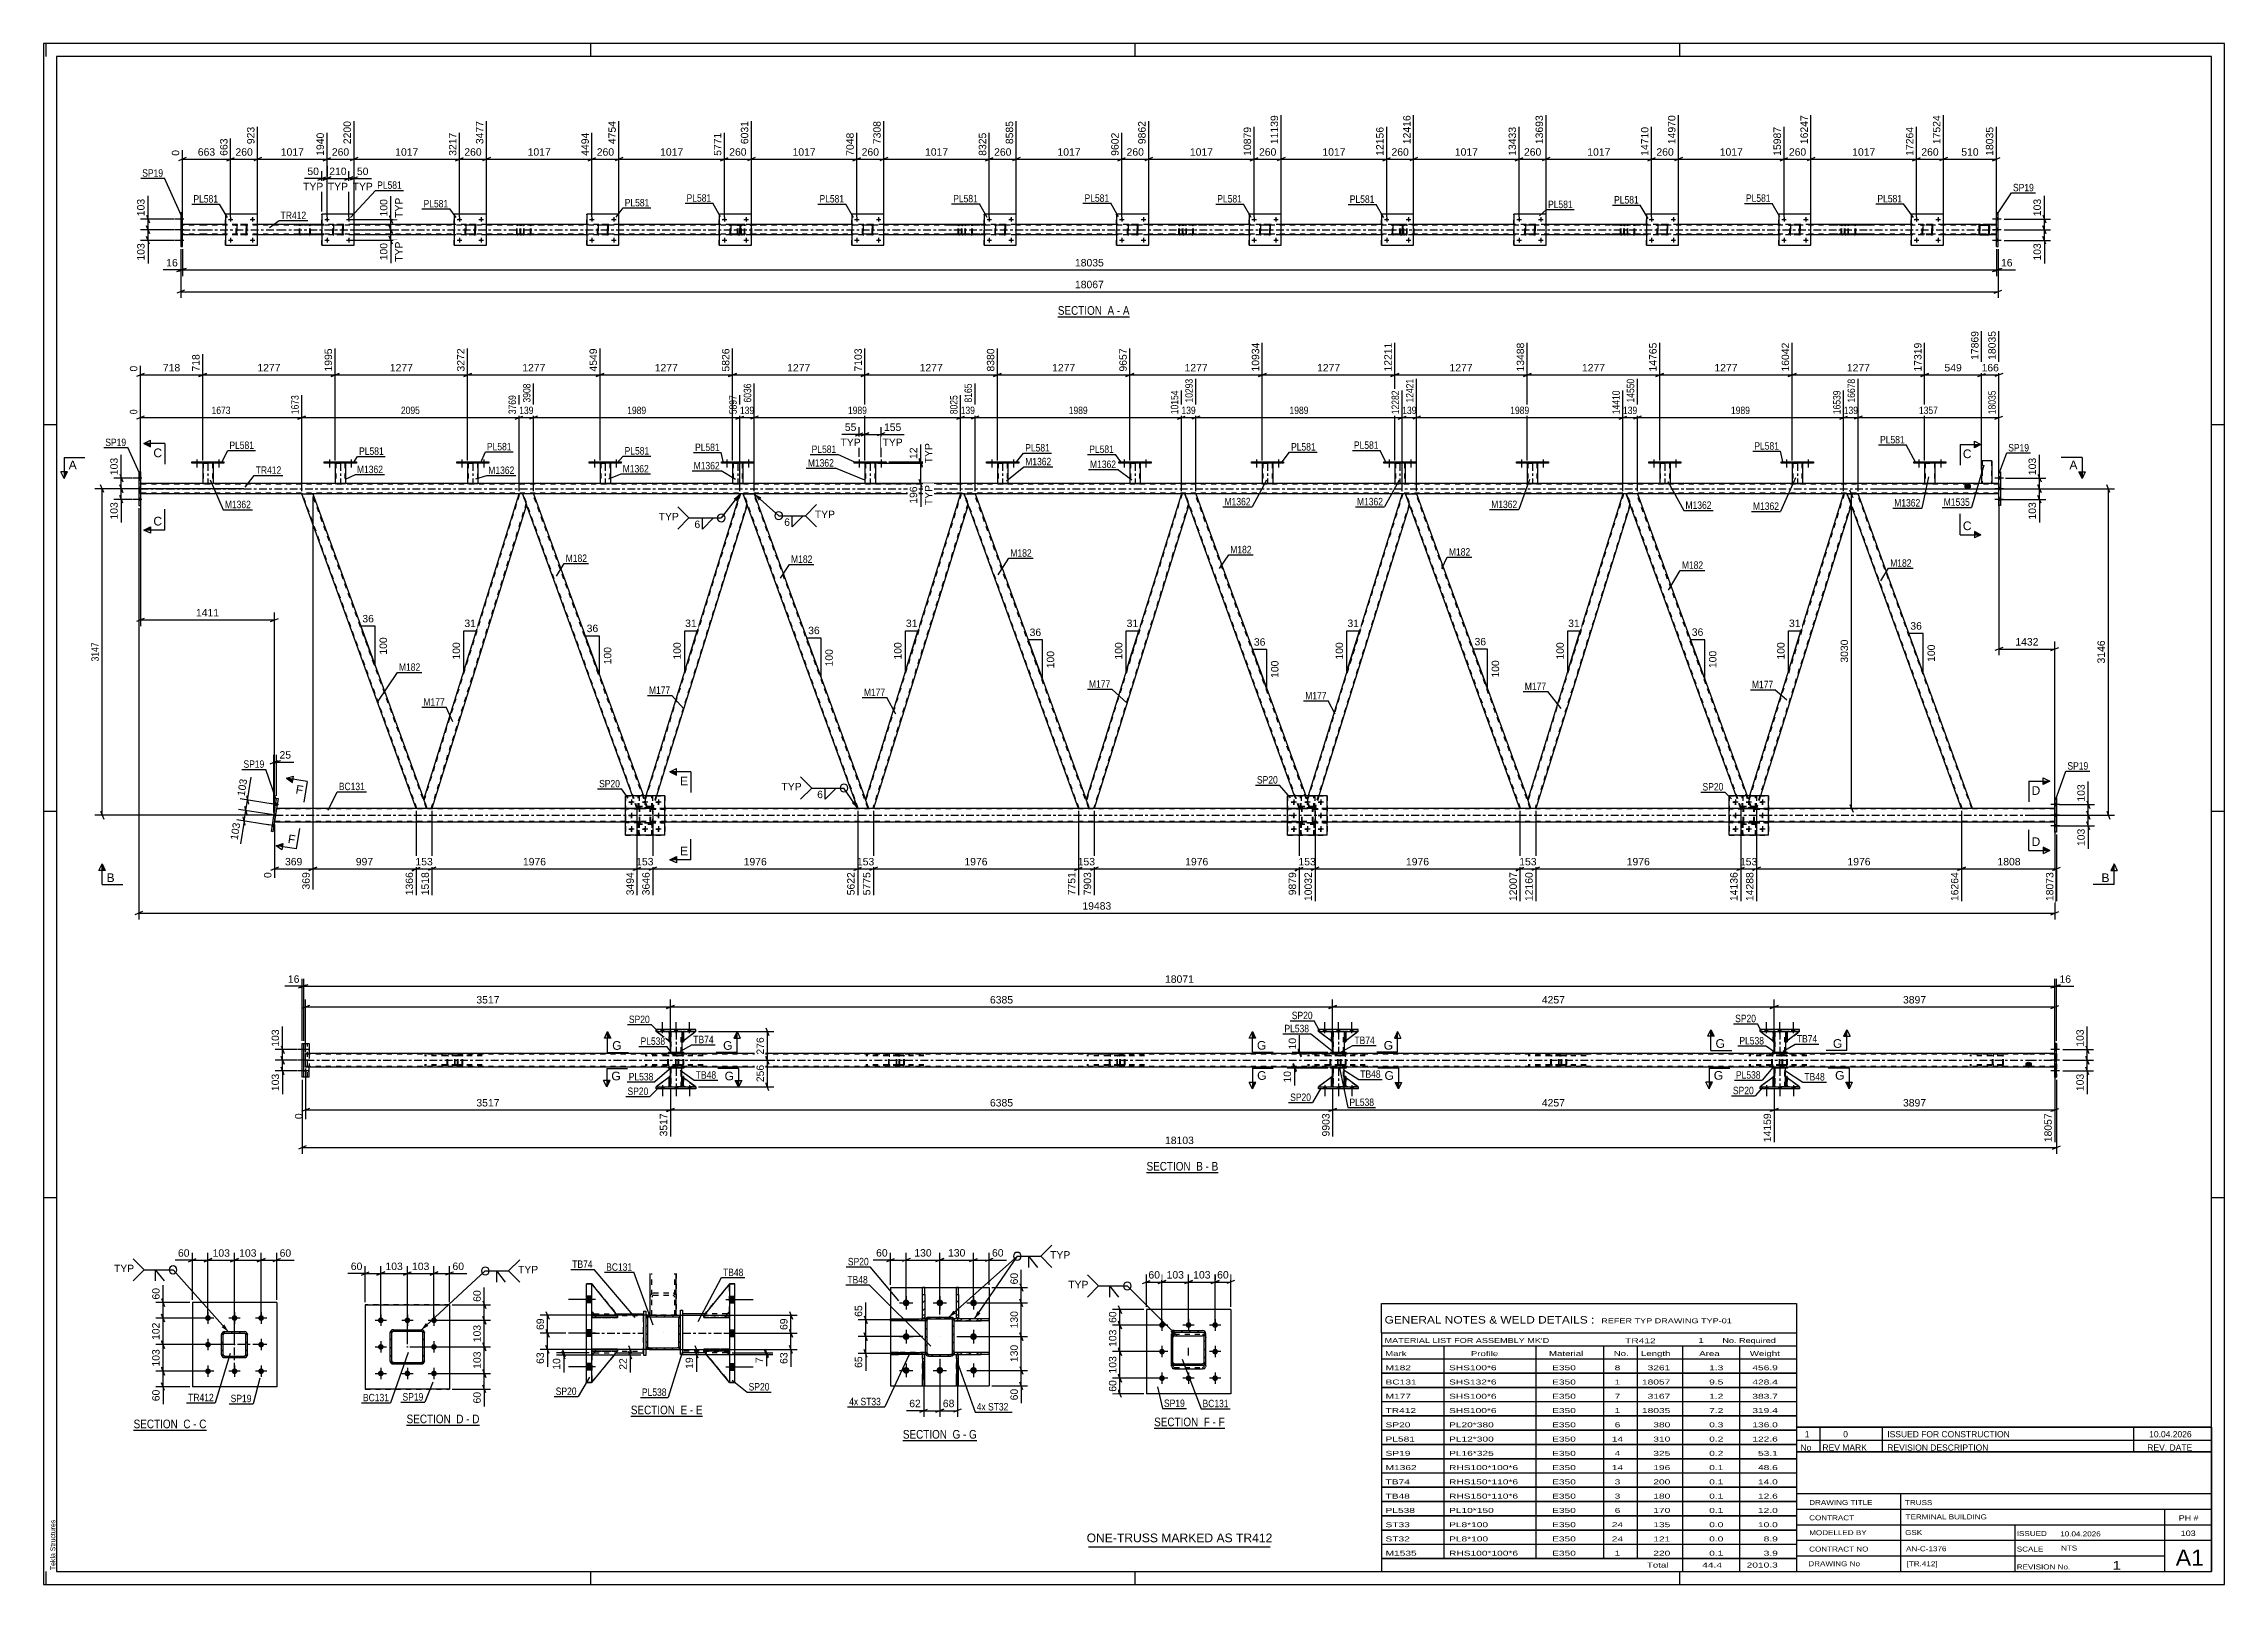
# Paper-space layout 'Layout1' of a CAD drawing. Header units: millimetres. Extents: x 0 to 841, y 0 to 594.
# The model-space entities are those that its viewports show. They can reach past a viewport. Long polylines and large blocks are cut down to what shows.
import ezdxf

# ---------------------------------------------------------------- set-up
doc = ezdxf.new("R2010")
doc.units = ezdxf.units.MM
doc.linetypes.add('DXK_LINE_DOT2', pattern=[3.9198, 1.9599, -1.9599])
doc.linetypes.add('DXK_LINE_DOT3', pattern=[5.9187, 2.979, -0.9799, 0.9799, -0.9799])
doc.layers.add('Viewport layer', color=7, linetype='Continuous', plot=False)
doc.styles.add('Arial', font='ARIAL.TTF', dxfattribs={"height": 0.2})
doc.styles.add('Arial Narrow', font='ARIALN.TTF', dxfattribs={"height": 0.2})

# ---------------------------------------------------------------- blocks, each defined once
blk = doc.blocks.new('Unknown-203723749-1133')
at = {"color": 5, "linetype": 'Continuous'}
for p, q in [((841, 594), (0, 594)), ((0, 594), (0, 0)), ((1, 589), (1, 594)), ((836, 589), (5, 589)), ((5, 589), (5, 5)), ((211, 589), (211, 594)), ((421, 589), (421, 594)), ((631, 589), (631, 594)), ((836, 5), (836, 589)), ((841, 0), (841, 594)), ((5, 447), (0, 447)), ((841, 447), (836, 447)), ((5, 298), (0, 298)), ((841, 298), (836, 298)), ((5, 149), (0, 149)), ((841, 149), (836, 149)), ((0, 0), (841, 0)), ((1, 0), (1, 5)), ((5, 5), (836, 5)), ((211, 0), (211, 5)), ((421, 0), (421, 5)), ((631, 0), (631, 5))]:
    blk.add_line(p, q, dxfattribs=at)
at = {"color": 174, "linetype": 'Continuous', "style": 'Arial'}
blk.add_text('Tekla Structures', height=1.9102, rotation=90, dxfattribs=at).set_placement((4.5, 5.5))
blk = doc.blocks.new('Unknown-203723749-19 - 7111')
at = {"color": 6, "linetype": 'Continuous'}
blk.add_line((139.99, 61.36), (168.06, 61.36), dxfattribs=at)
at = {"color": 0, "linetype": 'Continuous'}
blk.add_wipeout([(158.1, 62.11), (158.1, 65.61), (139.99, 65.61), (139.99, 62.11)], dxfattribs=at)
blk.add_wipeout([(161.92, 62.11), (161.92, 65.61), (159.15, 65.61), (159.15, 62.11)], dxfattribs=at)
at = {"color": 7, "linetype": 'Continuous', "style": 'Arial Narrow'}
blk.add_text('SECTION ', height=3.34, dxfattribs=at).set_placement((139.99, 62.11))
at = {"color": 0, "linetype": 'Continuous'}
blk.add_wipeout([(164.25, 62.11), (164.25, 65.61), (162.97, 65.61), (162.97, 62.11)], dxfattribs=at)
blk.add_wipeout([(168.06, 62.11), (168.06, 65.61), (165.3, 65.61), (165.3, 62.11)], dxfattribs=at)
at = {"color": 7, "linetype": 'Continuous', "style": 'Arial Narrow'}
for s, p in [('D', (159.15, 62.11)), ('-', (162.97, 62.11)), ('D', (165.3, 62.11))]:
    blk.add_text(s, height=3.34, dxfattribs=at).set_placement(p)
blk = doc.blocks.new('Unknown-203723749-11 - 2450')
at = {"color": 6, "linetype": 'Continuous'}
blk.add_line((391.13, 488.71), (418.78, 488.71), dxfattribs=at)
at = {"color": 0, "linetype": 'Continuous'}
blk.add_wipeout([(409.24, 489.46), (409.24, 492.96), (391.13, 492.96), (391.13, 489.46)], dxfattribs=at)
blk.add_wipeout([(412.85, 489.46), (412.85, 492.96), (410.29, 492.96), (410.29, 489.46)], dxfattribs=at)
at = {"color": 7, "linetype": 'Continuous', "style": 'Arial Narrow'}
blk.add_text('SECTION ', height=3.34, dxfattribs=at).set_placement((391.13, 489.46))
at = {"color": 0, "linetype": 'Continuous'}
blk.add_wipeout([(415.17, 489.46), (415.17, 492.96), (413.9, 492.96), (413.9, 489.46)], dxfattribs=at)
blk.add_wipeout([(418.78, 489.46), (418.78, 492.96), (416.22, 492.96), (416.22, 489.46)], dxfattribs=at)
at = {"color": 7, "linetype": 'Continuous', "style": 'Arial Narrow'}
for s, p in [('A', (410.29, 489.46)), ('-', (413.9, 489.46)), ('A', (416.22, 489.46))]:
    blk.add_text(s, height=3.34, dxfattribs=at).set_placement(p)
blk = doc.blocks.new('Unknown-203723749-12 - 6287')
at = {"color": 6, "linetype": 'Continuous'}
blk.add_line((425.34, 158.76), (452.98, 158.76), dxfattribs=at)
at = {"color": 0, "linetype": 'Continuous'}
blk.add_wipeout([(443.44, 159.51), (443.44, 163.01), (425.34, 163.01), (425.34, 159.51)], dxfattribs=at)
blk.add_wipeout([(447.05, 159.51), (447.05, 163.01), (444.49, 163.01), (444.49, 159.51)], dxfattribs=at)
at = {"color": 7, "linetype": 'Continuous', "style": 'Arial Narrow'}
blk.add_text('SECTION ', height=3.34, dxfattribs=at).set_placement((425.34, 159.51))
at = {"color": 0, "linetype": 'Continuous'}
blk.add_wipeout([(449.38, 159.51), (449.38, 163.01), (448.1, 163.01), (448.1, 159.51)], dxfattribs=at)
blk.add_wipeout([(452.98, 159.51), (452.98, 163.01), (450.43, 163.01), (450.43, 159.51)], dxfattribs=at)
at = {"color": 7, "linetype": 'Continuous', "style": 'Arial Narrow'}
for s, p in [('B', (444.49, 159.51)), ('-', (448.1, 159.51)), ('B', (450.43, 159.51))]:
    blk.add_text(s, height=3.34, dxfattribs=at).set_placement(p)
blk = doc.blocks.new('Unknown-203723749-13 - 6791')
at = {"color": 6, "linetype": 'Continuous'}
blk.add_line((34.72, 59.43), (62.79, 59.43), dxfattribs=at)
at = {"color": 0, "linetype": 'Continuous'}
blk.add_wipeout([(52.83, 60.18), (52.83, 63.68), (34.72, 63.68), (34.72, 60.18)], dxfattribs=at)
blk.add_wipeout([(56.65, 60.18), (56.65, 63.68), (53.88, 63.68), (53.88, 60.18)], dxfattribs=at)
at = {"color": 7, "linetype": 'Continuous', "style": 'Arial Narrow'}
blk.add_text('SECTION ', height=3.34, dxfattribs=at).set_placement((34.72, 60.18))
at = {"color": 0, "linetype": 'Continuous'}
blk.add_wipeout([(58.97, 60.18), (58.97, 63.68), (57.7, 63.68), (57.7, 60.18)], dxfattribs=at)
blk.add_wipeout([(62.79, 60.18), (62.79, 63.68), (60.02, 63.68), (60.02, 60.18)], dxfattribs=at)
at = {"color": 7, "linetype": 'Continuous', "style": 'Arial Narrow'}
for s, p in [('C', (53.88, 60.18)), ('-', (57.7, 60.18)), ('C', (60.02, 60.18))]:
    blk.add_text(s, height=3.34, dxfattribs=at).set_placement(p)
blk = doc.blocks.new('Unknown-203723749-14 - 3931')
at = {"color": 6, "linetype": 'Continuous'}
blk.add_line((428.27, 60.2), (455.49, 60.2), dxfattribs=at)
at = {"color": 0, "linetype": 'Continuous'}
blk.add_wipeout([(446.38, 60.95), (446.38, 64.45), (428.27, 64.45), (428.27, 60.95)], dxfattribs=at)
blk.add_wipeout([(449.77, 60.95), (449.77, 64.45), (447.43, 64.45), (447.43, 60.95)], dxfattribs=at)
at = {"color": 7, "linetype": 'Continuous', "style": 'Arial Narrow'}
blk.add_text('SECTION ', height=3.34, dxfattribs=at).set_placement((428.27, 60.95))
at = {"color": 0, "linetype": 'Continuous'}
blk.add_wipeout([(452.1, 60.95), (452.1, 64.45), (450.82, 64.45), (450.82, 60.95)], dxfattribs=at)
blk.add_wipeout([(455.49, 60.95), (455.49, 64.45), (453.15, 64.45), (453.15, 60.95)], dxfattribs=at)
at = {"color": 7, "linetype": 'Continuous', "style": 'Arial Narrow'}
for s, p in [('F', (447.43, 60.95)), ('-', (450.82, 60.95)), ('F', (453.15, 60.95))]:
    blk.add_text(s, height=3.34, dxfattribs=at).set_placement(p)
blk = doc.blocks.new('Unknown-203723749-15 - 4168')
at = {"color": 6, "linetype": 'Continuous'}
blk.add_line((226.46, 64.82), (254.11, 64.82), dxfattribs=at)
at = {"color": 0, "linetype": 'Continuous'}
blk.add_wipeout([(244.57, 65.57), (244.57, 69.07), (226.46, 69.07), (226.46, 65.57)], dxfattribs=at)
blk.add_wipeout([(248.18, 65.57), (248.18, 69.07), (245.62, 69.07), (245.62, 65.57)], dxfattribs=at)
at = {"color": 7, "linetype": 'Continuous', "style": 'Arial Narrow'}
blk.add_text('SECTION ', height=3.34, dxfattribs=at).set_placement((226.46, 65.57))
at = {"color": 0, "linetype": 'Continuous'}
blk.add_wipeout([(250.5, 65.57), (250.5, 69.07), (249.23, 69.07), (249.23, 65.57)], dxfattribs=at)
blk.add_wipeout([(254.11, 65.57), (254.11, 69.07), (251.55, 69.07), (251.55, 65.57)], dxfattribs=at)
at = {"color": 7, "linetype": 'Continuous', "style": 'Arial Narrow'}
for s, p in [('E', (245.62, 65.57)), ('E', (251.55, 65.57)), ('-', (249.23, 65.57))]:
    blk.add_text(s, height=3.34, dxfattribs=at).set_placement(p)
blk = doc.blocks.new('Unknown-203723749-16 - 3533')
at = {"color": 6, "linetype": 'Continuous'}
blk.add_line((331.37, 55.43), (359.87, 55.43), dxfattribs=at)
at = {"color": 0, "linetype": 'Continuous'}
blk.add_wipeout([(349.48, 56.18), (349.48, 59.68), (331.37, 59.68), (331.37, 56.18)], dxfattribs=at)
blk.add_wipeout([(353.51, 56.18), (353.51, 59.68), (350.53, 59.68), (350.53, 56.18)], dxfattribs=at)
at = {"color": 7, "linetype": 'Continuous', "style": 'Arial Narrow'}
blk.add_text('SECTION ', height=3.34, dxfattribs=at).set_placement((331.37, 56.18))
at = {"color": 0, "linetype": 'Continuous'}
blk.add_wipeout([(355.83, 56.18), (355.83, 59.68), (354.56, 59.68), (354.56, 56.18)], dxfattribs=at)
blk.add_wipeout([(359.87, 56.18), (359.87, 59.68), (356.88, 59.68), (356.88, 56.18)], dxfattribs=at)
at = {"color": 7, "linetype": 'Continuous', "style": 'Arial Narrow'}
for s, p in [('G', (350.53, 56.18)), ('G', (356.88, 56.18)), ('-', (354.56, 56.18))]:
    blk.add_text(s, height=3.34, dxfattribs=at).set_placement(p)
blk = doc.blocks.new('Part-203723749-7125 - 7111')
at = {"linetype": 'Continuous'}
h = blk.add_hatch(dxfattribs=at)
h.set_pattern_fill('', scale=0.7, style=0, pattern_type=0)
h.set_pattern_definition([(45, (134.4312, 98.0665), (-1.57154, 1.57154), [])])
h.paths.add_polyline_path([(134.89, 98.16), (134.43, 98.07), (134.04, 97.81), (133.78, 97.42), (133.69, 96.96), (133.69, 86.16), (133.78, 85.7), (134.04, 85.31), (134.43, 85.05), (134.89, 84.96), (145.69, 84.96), (146.15, 85.05), (146.54, 85.31), (146.8, 85.7), (146.89, 86.16), (146.89, 96.96), (146.8, 97.42), (146.54, 97.81), (146.15, 98.07), (145.69, 98.16)])
h.paths.add_polyline_path([(145.69, 97.56), (145.92, 97.51), (146.11, 97.38), (146.24, 97.19), (146.29, 96.96), (146.29, 86.16), (146.24, 85.93), (146.11, 85.73), (145.92, 85.6), (145.69, 85.56), (134.89, 85.56), (134.66, 85.6), (134.47, 85.73), (134.34, 85.93), (134.29, 86.16), (134.29, 96.96), (134.34, 97.19), (134.47, 97.38), (134.66, 97.51), (134.89, 97.56)])
blk.add_hatch(color=246, dxfattribs=at).paths.add_polyline_path([(140.29, 91.46, -1), (140.29, 91.66, -1)])
at = {"color": 7, "linetype": 'DXK_LINE_DOT2'}
for p, q in [((133.69, 96.96), (133.78, 97.42)), ((133.69, 86.16), (133.69, 96.96)), ((134.34, 97.19), (134.29, 96.96)), ((134.29, 86.16), (134.29, 96.96)), ((134.47, 97.38), (134.34, 97.19)), ((134.43, 98.07), (134.89, 98.16)), ((134.66, 97.51), (134.47, 97.38)), ((134.89, 97.56), (134.66, 97.51)), ((134.89, 98.16), (145.69, 98.16)), ((134.89, 97.56), (145.69, 97.56)), ((145.69, 98.16), (146.15, 98.07)), ((145.92, 97.51), (145.69, 97.56)), ((146.11, 97.38), (145.92, 97.51)), ((146.24, 97.19), (146.11, 97.38)), ((146.29, 96.96), (146.24, 97.19)), ((146.29, 86.16), (146.29, 96.96)), ((146.8, 97.42), (146.89, 96.96)), ((146.89, 86.16), (146.89, 96.96)), ((133.78, 85.7), (133.69, 86.16)), ((134.29, 86.16), (134.34, 85.93)), ((134.34, 85.93), (134.47, 85.73)), ((134.89, 84.96), (134.43, 85.05)), ((134.47, 85.73), (134.66, 85.6)), ((134.66, 85.6), (134.89, 85.56)), ((134.89, 85.56), (145.69, 85.56)), ((134.89, 84.96), (145.69, 84.96)), ((145.69, 85.56), (145.92, 85.6)), ((146.15, 85.05), (145.69, 84.96)), ((145.92, 85.6), (146.11, 85.73)), ((146.11, 85.73), (146.24, 85.93)), ((146.24, 85.93), (146.29, 86.16)), ((146.89, 86.16), (146.8, 85.7))]:
    blk.add_line(p, q, dxfattribs=at)
at = {"color": 2, "linetype": 'Continuous'}
for p, q in [((133.78, 97.42), (133.69, 96.96)), ((133.69, 96.96), (133.69, 96.96)), ((133.69, 86.16), (133.69, 96.96)), ((134.29, 96.96), (134.34, 97.19)), ((134.29, 96.96), (134.29, 96.96)), ((134.29, 86.16), (134.29, 96.96)), ((134.34, 97.19), (134.47, 97.38)), ((134.89, 98.16), (134.43, 98.07)), ((134.47, 97.38), (134.66, 97.51)), ((134.66, 97.51), (134.89, 97.56)), ((134.89, 98.16), (134.89, 98.16)), ((134.89, 98.16), (145.69, 98.16)), ((134.89, 97.56), (134.89, 97.56)), ((134.89, 97.56), (145.69, 97.56)), ((145.69, 98.16), (145.69, 98.16)), ((146.15, 98.07), (145.69, 98.16)), ((145.69, 97.56), (145.69, 97.56)), ((145.69, 97.56), (145.92, 97.51)), ((145.92, 97.51), (146.11, 97.38)), ((146.11, 97.38), (146.24, 97.19)), ((146.24, 97.19), (146.29, 96.96)), ((146.29, 96.96), (146.29, 96.96)), ((146.29, 86.16), (146.29, 96.96)), ((146.89, 96.96), (146.8, 97.42)), ((146.89, 96.96), (146.89, 96.96)), ((146.89, 86.16), (146.89, 96.96)), ((133.69, 86.16), (133.69, 86.16)), ((133.69, 86.16), (133.78, 85.7)), ((134.29, 86.16), (134.29, 86.16)), ((134.34, 85.93), (134.29, 86.16)), ((134.47, 85.73), (134.34, 85.93)), ((134.43, 85.05), (134.89, 84.96)), ((134.66, 85.6), (134.47, 85.73)), ((134.89, 85.56), (134.66, 85.6)), ((134.89, 85.56), (134.89, 85.56)), ((134.89, 85.56), (145.69, 85.56)), ((134.89, 84.96), (134.89, 84.96)), ((134.89, 84.96), (145.69, 84.96)), ((145.92, 85.6), (145.69, 85.56)), ((145.69, 85.56), (145.69, 85.56)), ((145.69, 84.96), (146.15, 85.05)), ((145.69, 84.96), (145.69, 84.96)), ((146.11, 85.73), (145.92, 85.6)), ((146.24, 85.93), (146.11, 85.73)), ((146.29, 86.16), (146.24, 85.93)), ((146.29, 86.16), (146.29, 86.16)), ((146.8, 85.7), (146.89, 86.16)), ((146.89, 86.16), (146.89, 86.16))]:
    blk.add_line(p, q, dxfattribs=at)
at = {"color": 7, "linetype": 'DXK_LINE_DOT3'}
blk.add_line((140.29, 91.56), (140.29, 91.56), dxfattribs=at)
at = {"color": 246, "linetype": 'DXK_LINE_DOT2'}
blk.add_line((140.29, 91.56), (140.29, 91.56), dxfattribs=at)
at = {"color": 246, "linetype": 'Continuous'}
blk.add_circle((140.29, 91.56), 0.1, dxfattribs=at)
at = {"color": 7, "linetype": 'DXK_LINE_DOT2'}
for centre, start, end in [((134.89, 96.96), 112.5, 157.5), ((145.69, 96.96), 22.5, 67.5), ((134.89, 86.16), 202.5, 247.5), ((145.69, 86.16), 292.5, 337.5)]:
    blk.add_arc(centre, 1.2, start, end, dxfattribs=at)
at = {"color": 2, "linetype": 'Continuous'}
for centre, start, end in [((134.89, 96.96), 112.5, 157.5), ((145.69, 96.96), 22.5, 67.5), ((134.89, 86.16), 202.5, 247.5), ((145.69, 86.16), 292.5, 337.5)]:
    blk.add_arc(centre, 1.2, start, end, dxfattribs=at)
blk = doc.blocks.new('Bolt-203723749-7117 - 7111')
at = {"linetype": 'Continuous'}
for points in [[(130.04, 102.91, -1), (130.04, 100.71, -1)], [(140.29, 102.91, -1), (140.29, 100.71, -1)], [(150.54, 102.91, -1), (150.54, 100.71, -1)], [(130.04, 92.66, -1), (130.04, 90.46, -1)], [(150.54, 92.66, -1), (150.54, 90.46, -1)], [(130.04, 82.41, -1), (130.04, 80.21, -1)], [(140.29, 82.41, -1), (140.29, 80.21, -1)], [(150.54, 82.41, -1), (150.54, 80.21, -1)]]:
    blk.add_hatch(color=1, dxfattribs=at).paths.add_polyline_path(points)
at = {"color": 1, "linetype": 'Continuous'}
for p, q in [((127.84, 101.81), (132.24, 101.81)), ((130.04, 104.01), (130.04, 99.61)), ((138.09, 101.81), (142.49, 101.81)), ((140.29, 104.01), (140.29, 99.61)), ((148.34, 101.81), (152.74, 101.81)), ((150.54, 104.01), (150.54, 99.61)), ((130.04, 93.76), (130.04, 89.36)), ((150.54, 93.76), (150.54, 89.36)), ((127.84, 91.56), (132.24, 91.56)), ((148.34, 91.56), (152.74, 91.56)), ((127.84, 81.31), (132.24, 81.31)), ((130.04, 83.51), (130.04, 79.11)), ((138.09, 81.31), (142.49, 81.31)), ((140.29, 83.51), (140.29, 79.11)), ((148.34, 81.31), (152.74, 81.31)), ((150.54, 83.51), (150.54, 79.11))]:
    blk.add_line(p, q, dxfattribs=at)
blk = doc.blocks.new('Part-203723749-7235 - 7111')
at = {"color": 2, "linetype": 'Continuous'}
for p, q in [((124.04, 107.81), (124.04, 75.31)), ((124.04, 107.81), (156.54, 107.81)), ((156.54, 107.81), (156.54, 75.31)), ((156.54, 75.31), (124.04, 75.31))]:
    blk.add_line(p, q, dxfattribs=at)
at = {"color": 7, "linetype": 'DXK_LINE_DOT2'}
for p, q in [((156.54, 107.81), (124.04, 107.81)), ((124.04, 75.31), (156.54, 75.31))]:
    blk.add_line(p, q, dxfattribs=at)
blk = doc.blocks.new('Part-203723749-2669 - 2450')
at = {"color": 2, "linetype": 'Continuous'}
for p, q in [((669.18, 528.25), (669.18, 516.25)), ((681.58, 528.25), (669.18, 528.25)), ((681.58, 516.25), (681.58, 528.25)), ((669.18, 516.25), (681.58, 516.25))]:
    blk.add_line(p, q, dxfattribs=at)
at = {"color": 7, "linetype": 'DXK_LINE_DOT2'}
for p, q in [((669.18, 516.25), (669.18, 528.25)), ((681.58, 516.25), (681.58, 528.25))]:
    blk.add_line(p, q, dxfattribs=at)
blk = doc.blocks.new('Bolt-203723749-2629 - 2450')
at = {"linetype": 'Continuous'}
for points in [[(262.98, 518.25, -1), (262.1, 518.25, -1)], [(271.38, 518.25, -1), (270.5, 518.25, -1)]]:
    blk.add_hatch(color=1, dxfattribs=at).paths.add_polyline_path(points)
at = {"color": 1, "linetype": 'Continuous'}
for p, q in [((261.66, 518.25), (263.42, 518.25)), ((262.54, 519.13), (262.54, 517.37)), ((270.06, 518.25), (271.82, 518.25)), ((270.94, 519.13), (270.94, 517.37))]:
    blk.add_line(p, q, dxfattribs=at)
blk = doc.blocks.new('Part-203723749-2523 - 2450')
at = {"color": 7, "linetype": 'DXK_LINE_DOT2'}
for p, q in [((520.14, 523.77), (520.18, 523.95)), ((520.18, 523.95), (520.14, 523.77)), ((520.14, 520.73), (520.14, 523.77)), ((520.14, 523.77), (520.14, 523.77)), ((520.14, 520.73), (520.14, 523.77)), ((520.38, 523.77), (520.4, 523.86)), ((520.4, 523.86), (520.38, 523.77)), ((520.38, 520.73), (520.38, 523.77)), ((520.38, 523.77), (520.38, 523.77)), ((520.38, 523.77), (520.38, 520.73)), ((520.4, 523.86), (520.45, 523.94)), ((520.45, 523.94), (520.4, 523.86)), ((520.44, 524.21), (520.62, 524.25)), ((520.62, 524.25), (520.44, 524.21)), ((520.45, 523.94), (520.53, 523.99)), ((520.62, 524.01), (520.53, 523.99)), ((523.66, 524.25), (520.62, 524.25)), ((523.66, 524.01), (520.62, 524.01)), ((523.66, 524.25), (523.84, 524.21)), ((523.84, 524.21), (523.66, 524.25)), ((523.75, 523.99), (523.66, 524.01)), ((523.83, 523.94), (523.75, 523.99)), ((523.83, 523.94), (523.88, 523.86)), ((523.88, 523.86), (523.83, 523.94)), ((523.88, 523.86), (523.9, 523.77)), ((523.9, 523.77), (523.88, 523.86)), ((523.9, 520.73), (523.9, 523.77)), ((523.9, 523.77), (523.9, 523.77)), ((523.9, 523.77), (523.9, 520.73)), ((524.1, 523.95), (524.14, 523.77)), ((524.14, 523.77), (524.1, 523.95)), ((524.14, 520.73), (524.14, 523.77)), ((524.14, 523.77), (524.14, 523.77)), ((524.14, 523.77), (524.14, 520.73)), ((520.14, 520.73), (520.14, 520.73)), ((520.18, 520.54), (520.14, 520.73)), ((520.14, 520.73), (520.18, 520.54)), ((520.38, 520.73), (520.38, 520.73)), ((520.4, 520.63), (520.38, 520.73)), ((520.38, 520.73), (520.4, 520.63)), ((520.45, 520.56), (520.4, 520.63)), ((520.4, 520.63), (520.45, 520.56)), ((520.62, 520.25), (520.44, 520.28)), ((520.44, 520.28), (520.62, 520.25)), ((520.53, 520.5), (520.45, 520.56)), ((520.62, 520.49), (520.53, 520.5)), ((523.66, 520.49), (520.62, 520.49)), ((523.66, 520.25), (520.62, 520.25)), ((523.75, 520.5), (523.66, 520.49)), ((523.84, 520.28), (523.66, 520.25)), ((523.66, 520.25), (523.84, 520.28)), ((523.83, 520.56), (523.75, 520.5)), ((523.88, 520.63), (523.83, 520.56)), ((523.83, 520.56), (523.88, 520.63)), ((523.9, 520.73), (523.88, 520.63)), ((523.88, 520.63), (523.9, 520.73)), ((523.9, 520.73), (523.9, 520.73)), ((524.14, 520.73), (524.1, 520.54)), ((524.1, 520.54), (524.14, 520.73)), ((524.14, 520.73), (524.14, 520.73))]:
    blk.add_line(p, q, dxfattribs=at)
at = {"color": 7, "linetype": 'DXK_LINE_DOT3'}
blk.add_line((522.14, 522.25), (522.14, 522.25), dxfattribs=at)
at = {"color": 7, "linetype": 'DXK_LINE_DOT2'}
for centre, start, end in [((520.62, 523.77), 112.5, 157.5), ((520.62, 523.77), 112.5, 157.5), ((523.66, 523.77), 22.5, 67.5), ((523.66, 523.77), 22.5, 67.5), ((520.62, 520.73), 202.5, 247.5), ((520.62, 520.73), 202.5, 247.5), ((523.66, 520.73), 292.5, 337.5), ((523.66, 520.73), 292.5, 337.5)]:
    blk.add_arc(centre, 0.48, start, end, dxfattribs=at)
blk = doc.blocks.new('Bolt-203723749-2461 - 2450')
at = {"linetype": 'Continuous'}
for points in [[(569.46, 526.25, -1), (568.58, 526.25, -1)], [(577.86, 526.25, -1), (576.98, 526.25, -1)]]:
    blk.add_hatch(color=1, dxfattribs=at).paths.add_polyline_path(points)
at = {"color": 1, "linetype": 'Continuous'}
for p, q in [((568.14, 526.25), (569.9, 526.25)), ((569.02, 527.13), (569.02, 525.37)), ((576.54, 526.25), (578.3, 526.25)), ((577.42, 527.13), (577.42, 525.37))]:
    blk.add_line(p, q, dxfattribs=at)
blk = doc.blocks.new('Bolt-203723749-2462 - 2450')
at = {"linetype": 'Continuous'}
for points in [[(620.54, 518.25, -1), (619.66, 518.25, -1)], [(628.94, 518.25, -1), (628.06, 518.25, -1)]]:
    blk.add_hatch(color=1, dxfattribs=at).paths.add_polyline_path(points)
at = {"color": 1, "linetype": 'Continuous'}
for p, q in [((619.22, 518.25), (620.98, 518.25)), ((620.1, 519.13), (620.1, 517.37)), ((627.62, 518.25), (629.38, 518.25)), ((628.5, 519.13), (628.5, 517.37))]:
    blk.add_line(p, q, dxfattribs=at)
blk = doc.blocks.new('Bolt-203723749-2463 - 2450')
at = {"linetype": 'Continuous'}
for points in [[(620.54, 526.25, -1), (619.66, 526.25, -1)], [(628.94, 526.25, -1), (628.06, 526.25, -1)]]:
    blk.add_hatch(color=1, dxfattribs=at).paths.add_polyline_path(points)
at = {"color": 1, "linetype": 'Continuous'}
for p, q in [((619.22, 526.25), (620.98, 526.25)), ((620.1, 527.13), (620.1, 525.37)), ((627.62, 526.25), (629.38, 526.25)), ((628.5, 527.13), (628.5, 525.37))]:
    blk.add_line(p, q, dxfattribs=at)
blk = doc.blocks.new('Part-203723749-2528 - 2450')
at = {"color": 2, "linetype": 'Continuous'}
for p, q in [((515.94, 528.25), (515.94, 516.25)), ((528.34, 528.25), (515.94, 528.25)), ((528.34, 516.25), (528.34, 528.25)), ((515.94, 516.25), (528.34, 516.25))]:
    blk.add_line(p, q, dxfattribs=at)
at = {"color": 7, "linetype": 'DXK_LINE_DOT2'}
for p, q in [((515.94, 516.25), (515.94, 528.25)), ((528.34, 516.25), (528.34, 528.25))]:
    blk.add_line(p, q, dxfattribs=at)
blk = doc.blocks.new('Bolt-203723749-2464 - 2450')
at = {"linetype": 'Continuous'}
for points in [[(671.62, 518.25, -1), (670.74, 518.25, -1)], [(680.02, 518.25, -1), (679.14, 518.25, -1)]]:
    blk.add_hatch(color=1, dxfattribs=at).paths.add_polyline_path(points)
at = {"color": 1, "linetype": 'Continuous'}
for p, q in [((670.3, 518.25), (672.06, 518.25)), ((671.18, 519.13), (671.18, 517.37)), ((678.7, 518.25), (680.46, 518.25)), ((679.58, 519.13), (679.58, 517.37))]:
    blk.add_line(p, q, dxfattribs=at)
blk = doc.blocks.new('Part-203723749-2529 - 2450')
at = {"color": 7, "linetype": 'DXK_LINE_DOT2'}
for p, q in [((571.22, 523.77), (571.26, 523.95)), ((571.26, 523.95), (571.22, 523.77)), ((571.22, 520.73), (571.22, 523.77)), ((571.22, 523.77), (571.22, 523.77)), ((571.22, 520.73), (571.22, 523.77)), ((571.46, 523.77), (571.48, 523.86)), ((571.48, 523.86), (571.46, 523.77)), ((571.46, 520.73), (571.46, 523.77)), ((571.46, 523.77), (571.46, 523.77)), ((571.46, 523.77), (571.46, 520.73)), ((571.48, 523.86), (571.53, 523.94)), ((571.53, 523.94), (571.48, 523.86)), ((571.52, 524.21), (571.7, 524.25)), ((571.7, 524.25), (571.52, 524.21)), ((571.53, 523.94), (571.61, 523.99)), ((571.7, 524.01), (571.61, 523.99)), ((574.74, 524.25), (571.7, 524.25)), ((574.74, 524.01), (571.7, 524.01)), ((574.74, 524.25), (574.92, 524.21)), ((574.92, 524.21), (574.74, 524.25)), ((574.83, 523.99), (574.74, 524.01)), ((574.91, 523.94), (574.83, 523.99)), ((574.91, 523.94), (574.96, 523.86)), ((574.96, 523.86), (574.91, 523.94)), ((574.96, 523.86), (574.98, 523.77)), ((574.98, 523.77), (574.96, 523.86)), ((574.98, 520.73), (574.98, 523.77)), ((574.98, 523.77), (574.98, 523.77)), ((574.98, 523.77), (574.98, 520.73)), ((575.18, 523.95), (575.22, 523.77)), ((575.22, 523.77), (575.18, 523.95)), ((575.22, 520.73), (575.22, 523.77)), ((575.22, 523.77), (575.22, 523.77)), ((575.22, 523.77), (575.22, 520.73)), ((571.22, 520.73), (571.22, 520.73)), ((571.26, 520.54), (571.22, 520.73)), ((571.22, 520.73), (571.26, 520.54)), ((571.46, 520.73), (571.46, 520.73)), ((571.48, 520.63), (571.46, 520.73)), ((571.46, 520.73), (571.48, 520.63)), ((571.53, 520.56), (571.48, 520.63)), ((571.48, 520.63), (571.53, 520.56)), ((571.7, 520.25), (571.52, 520.28)), ((571.52, 520.28), (571.7, 520.25)), ((571.61, 520.5), (571.53, 520.56)), ((571.7, 520.49), (571.61, 520.5)), ((574.74, 520.49), (571.7, 520.49)), ((574.74, 520.25), (571.7, 520.25)), ((574.83, 520.5), (574.74, 520.49)), ((574.92, 520.28), (574.74, 520.25)), ((574.74, 520.25), (574.92, 520.28)), ((574.91, 520.56), (574.83, 520.5)), ((574.96, 520.63), (574.91, 520.56)), ((574.91, 520.56), (574.96, 520.63)), ((574.98, 520.73), (574.96, 520.63)), ((574.96, 520.63), (574.98, 520.73)), ((574.98, 520.73), (574.98, 520.73)), ((575.22, 520.73), (575.18, 520.54)), ((575.18, 520.54), (575.22, 520.73)), ((575.22, 520.73), (575.22, 520.73))]:
    blk.add_line(p, q, dxfattribs=at)
at = {"color": 7, "linetype": 'DXK_LINE_DOT3'}
blk.add_line((573.22, 522.25), (573.22, 522.25), dxfattribs=at)
at = {"color": 7, "linetype": 'DXK_LINE_DOT2'}
for centre, start, end in [((571.7, 523.77), 112.5, 157.5), ((571.7, 523.77), 112.5, 157.5), ((574.74, 523.77), 22.5, 67.5), ((574.74, 523.77), 22.5, 67.5), ((571.7, 520.73), 202.5, 247.5), ((571.7, 520.73), 202.5, 247.5), ((574.74, 520.73), 292.5, 337.5), ((574.74, 520.73), 292.5, 337.5)]:
    blk.add_arc(centre, 0.48, start, end, dxfattribs=at)
blk = doc.blocks.new('Bolt-203723749-2465 - 2450')
at = {"linetype": 'Continuous'}
for points in [[(671.62, 526.25, -1), (670.74, 526.25, -1)], [(680.02, 526.25, -1), (679.14, 526.25, -1)]]:
    blk.add_hatch(color=1, dxfattribs=at).paths.add_polyline_path(points)
at = {"color": 1, "linetype": 'Continuous'}
for p, q in [((670.3, 526.25), (672.06, 526.25)), ((671.18, 527.13), (671.18, 525.37)), ((678.7, 526.25), (680.46, 526.25)), ((679.58, 527.13), (679.58, 525.37))]:
    blk.add_line(p, q, dxfattribs=at)
blk = doc.blocks.new('Part-203723749-2663 - 2450')
at = {"color": 2, "linetype": 'Continuous'}
for p, q in [((720.26, 528.25), (720.26, 516.25)), ((732.66, 528.25), (720.26, 528.25)), ((732.66, 516.25), (732.66, 528.25)), ((720.26, 516.25), (732.66, 516.25))]:
    blk.add_line(p, q, dxfattribs=at)
at = {"color": 7, "linetype": 'DXK_LINE_DOT2'}
for p, q in [((720.26, 516.25), (720.26, 528.25)), ((732.66, 516.25), (732.66, 528.25))]:
    blk.add_line(p, q, dxfattribs=at)
blk = doc.blocks.new('Bolt-203723749-2466 - 2450')
at = {"linetype": 'Continuous'}
for points in [[(722.7, 518.25, -1), (721.82, 518.25, -1)], [(731.1, 518.25, -1), (730.22, 518.25, -1)]]:
    blk.add_hatch(color=1, dxfattribs=at).paths.add_polyline_path(points)
at = {"color": 1, "linetype": 'Continuous'}
for p, q in [((721.38, 518.25), (723.14, 518.25)), ((722.26, 519.13), (722.26, 517.37)), ((729.78, 518.25), (731.54, 518.25)), ((730.66, 519.13), (730.66, 517.37))]:
    blk.add_line(p, q, dxfattribs=at)
blk = doc.blocks.new('Bolt-203723749-2467 - 2450')
at = {"linetype": 'Continuous'}
for points in [[(722.7, 526.25, -1), (721.82, 526.25, -1)], [(731.1, 526.25, -1), (730.22, 526.25, -1)]]:
    blk.add_hatch(color=1, dxfattribs=at).paths.add_polyline_path(points)
at = {"color": 1, "linetype": 'Continuous'}
for p, q in [((721.38, 526.25), (723.14, 526.25)), ((722.26, 527.13), (722.26, 525.37)), ((729.78, 526.25), (731.54, 526.25)), ((730.66, 527.13), (730.66, 525.37))]:
    blk.add_line(p, q, dxfattribs=at)
blk = doc.blocks.new('Part-203723749-2469 - 2450')
at = {"color": 7, "linetype": 'DXK_LINE_DOT2'}
for p, q in [((162.58, 523.77), (162.61, 523.95)), ((162.61, 523.95), (162.58, 523.77)), ((162.58, 520.73), (162.58, 523.77)), ((162.58, 523.77), (162.58, 523.77)), ((162.58, 520.73), (162.58, 523.77)), ((162.82, 523.77), (162.83, 523.86)), ((162.83, 523.86), (162.82, 523.77)), ((162.82, 520.73), (162.82, 523.77)), ((162.82, 523.77), (162.82, 523.77)), ((162.82, 523.77), (162.82, 520.73)), ((162.83, 523.86), (162.89, 523.94)), ((162.89, 523.94), (162.83, 523.86)), ((162.87, 524.21), (163.06, 524.25)), ((163.06, 524.25), (162.87, 524.21)), ((162.89, 523.94), (162.96, 523.99)), ((163.06, 524.01), (162.96, 523.99)), ((166.1, 524.25), (163.06, 524.25)), ((166.1, 524.01), (163.06, 524.01)), ((166.1, 524.25), (166.28, 524.21)), ((166.28, 524.21), (166.1, 524.25)), ((166.19, 523.99), (166.1, 524.01)), ((166.27, 523.94), (166.19, 523.99)), ((166.27, 523.94), (166.32, 523.86)), ((166.32, 523.86), (166.27, 523.94)), ((166.32, 523.86), (166.34, 523.77)), ((166.34, 523.77), (166.32, 523.86)), ((166.34, 520.73), (166.34, 523.77)), ((166.34, 523.77), (166.34, 523.77)), ((166.34, 523.77), (166.34, 520.73)), ((166.54, 523.95), (166.58, 523.77)), ((166.58, 523.77), (166.54, 523.95)), ((166.58, 520.73), (166.58, 523.77)), ((166.58, 523.77), (166.58, 523.77)), ((166.58, 523.77), (166.58, 520.73)), ((162.58, 520.73), (162.58, 520.73)), ((162.61, 520.54), (162.58, 520.73)), ((162.58, 520.73), (162.61, 520.54)), ((162.82, 520.73), (162.82, 520.73)), ((162.83, 520.63), (162.82, 520.73)), ((162.82, 520.73), (162.83, 520.63)), ((162.89, 520.56), (162.83, 520.63)), ((162.83, 520.63), (162.89, 520.56)), ((163.06, 520.25), (162.87, 520.28)), ((162.87, 520.28), (163.06, 520.25)), ((162.96, 520.5), (162.89, 520.56)), ((163.06, 520.49), (162.96, 520.5)), ((166.1, 520.49), (163.06, 520.49)), ((166.1, 520.25), (163.06, 520.25)), ((166.19, 520.5), (166.1, 520.49)), ((166.28, 520.28), (166.1, 520.25)), ((166.1, 520.25), (166.28, 520.28)), ((166.27, 520.56), (166.19, 520.5)), ((166.32, 520.63), (166.27, 520.56)), ((166.27, 520.56), (166.32, 520.63)), ((166.34, 520.73), (166.32, 520.63)), ((166.32, 520.63), (166.34, 520.73)), ((166.34, 520.73), (166.34, 520.73)), ((166.58, 520.73), (166.54, 520.54)), ((166.54, 520.54), (166.58, 520.73)), ((166.58, 520.73), (166.58, 520.73))]:
    blk.add_line(p, q, dxfattribs=at)
at = {"color": 7, "linetype": 'DXK_LINE_DOT3'}
blk.add_line((164.58, 522.25), (164.58, 522.25), dxfattribs=at)
at = {"color": 7, "linetype": 'DXK_LINE_DOT2'}
for centre, start, end in [((163.06, 523.77), 112.5, 157.5), ((163.06, 523.77), 112.5, 157.5), ((166.1, 523.77), 22.5, 67.5), ((166.1, 523.77), 22.5, 67.5), ((163.06, 520.73), 202.5, 247.5), ((163.06, 520.73), 202.5, 247.5), ((166.1, 520.73), 292.5, 337.5), ((166.1, 520.73), 292.5, 337.5)]:
    blk.add_arc(centre, 0.48, start, end, dxfattribs=at)
blk = doc.blocks.new('Part-203723749-2534 - 2450')
at = {"color": 2, "linetype": 'Continuous'}
for p, q in [((567.02, 528.25), (567.02, 516.25)), ((579.42, 528.25), (567.02, 528.25)), ((579.42, 516.25), (579.42, 528.25)), ((567.02, 516.25), (579.42, 516.25))]:
    blk.add_line(p, q, dxfattribs=at)
at = {"color": 7, "linetype": 'DXK_LINE_DOT2'}
for p, q in [((567.02, 516.25), (567.02, 528.25)), ((579.42, 516.25), (579.42, 528.25))]:
    blk.add_line(p, q, dxfattribs=at)
blk = doc.blocks.new('Part-203723749-2538 - 2450')
at = {"color": 7, "linetype": 'DXK_LINE_DOT2'}
for p, q in [((270.16, 524.25), (263.23, 524.25)), ((270.16, 524.01), (263.23, 524.01)), ((267.6, 523.95), (267.57, 523.77)), ((267.57, 520.73), (267.57, 523.77)), ((267.82, 523.77), (267.84, 523.86)), ((267.82, 520.73), (267.82, 523.77)), ((267.84, 523.86), (267.89, 523.94)), ((268.07, 524.25), (267.88, 524.21)), ((267.89, 523.94), (267.97, 523.99)), ((267.97, 523.99), (268.07, 524.01)), ((268.88, 524.01), (268.88, 524.25)), ((270.26, 524.21), (270.16, 524.25)), ((270.16, 524.01), (270.21, 523.99)), ((270.21, 523.99), (270.26, 523.94)), ((270.35, 524.1), (270.26, 524.21)), ((270.26, 523.94), (270.29, 523.86)), ((270.29, 523.86), (270.3, 523.77)), ((270.3, 520.73), (270.3, 523.77)), ((270.41, 523.95), (270.35, 524.1)), ((270.43, 523.77), (270.41, 523.95)), ((270.43, 520.73), (270.43, 523.77)), ((270.16, 520.49), (263.23, 520.49)), ((270.16, 520.25), (263.23, 520.25)), ((267.57, 520.73), (267.6, 520.54)), ((267.84, 520.63), (267.82, 520.73)), ((267.89, 520.56), (267.84, 520.63)), ((267.88, 520.28), (268.07, 520.25)), ((267.97, 520.5), (267.89, 520.56)), ((268.07, 520.49), (267.97, 520.5)), ((268.88, 520.25), (268.88, 520.49)), ((270.21, 520.5), (270.16, 520.49)), ((270.16, 520.25), (270.26, 520.28)), ((270.26, 520.56), (270.21, 520.5)), ((270.29, 520.63), (270.26, 520.56)), ((270.26, 520.28), (270.35, 520.39)), ((270.3, 520.73), (270.29, 520.63)), ((270.35, 520.39), (270.41, 520.54)), ((270.41, 520.54), (270.43, 520.73))]:
    blk.add_line(p, q, dxfattribs=at)
for centre, start, end in [((268.05, 523.75), 111.19411, 156.1506), ((268.05, 520.74), 203.8494, 248.80589)]:
    blk.add_arc(centre, 0.492, start, end, dxfattribs=at)
blk = doc.blocks.new('Part-203723749-2474 - 2450')
at = {"color": 2, "linetype": 'Continuous'}
for p, q in [((158.38, 528.25), (158.38, 516.25)), ((170.78, 528.25), (158.38, 528.25)), ((170.78, 516.25), (170.78, 528.25)), ((158.38, 516.25), (170.78, 516.25))]:
    blk.add_line(p, q, dxfattribs=at)
at = {"color": 7, "linetype": 'DXK_LINE_DOT2'}
for p, q in [((158.38, 516.25), (158.38, 528.25)), ((170.78, 516.25), (170.78, 528.25))]:
    blk.add_line(p, q, dxfattribs=at)
blk = doc.blocks.new('Part-203723749-2475 - 2450')
at = {"color": 7, "linetype": 'DXK_LINE_DOT2'}
for p, q in [((111.5, 523.77), (111.53, 523.95)), ((111.53, 523.95), (111.5, 523.77)), ((111.5, 520.73), (111.5, 523.77)), ((111.5, 523.77), (111.5, 523.77)), ((111.5, 520.73), (111.5, 523.77)), ((111.74, 523.77), (111.75, 523.86)), ((111.75, 523.86), (111.74, 523.77)), ((111.74, 520.73), (111.74, 523.77)), ((111.74, 523.77), (111.74, 523.77)), ((111.74, 523.77), (111.74, 520.73)), ((111.75, 523.86), (111.81, 523.94)), ((111.81, 523.94), (111.75, 523.86)), ((111.79, 524.21), (111.98, 524.25)), ((111.98, 524.25), (111.79, 524.21)), ((111.81, 523.94), (111.88, 523.99)), ((111.98, 524.01), (111.88, 523.99)), ((115.02, 524.25), (111.98, 524.25)), ((115.02, 524.01), (111.98, 524.01)), ((115.02, 524.25), (115.2, 524.21)), ((115.2, 524.21), (115.02, 524.25)), ((115.11, 523.99), (115.02, 524.01)), ((115.19, 523.94), (115.11, 523.99)), ((115.19, 523.94), (115.24, 523.86)), ((115.24, 523.86), (115.19, 523.94)), ((115.24, 523.86), (115.26, 523.77)), ((115.26, 523.77), (115.24, 523.86)), ((115.26, 520.73), (115.26, 523.77)), ((115.26, 523.77), (115.26, 523.77)), ((115.26, 523.77), (115.26, 520.73)), ((115.46, 523.95), (115.5, 523.77)), ((115.5, 523.77), (115.46, 523.95)), ((115.5, 520.73), (115.5, 523.77)), ((115.5, 523.77), (115.5, 523.77)), ((115.5, 523.77), (115.5, 520.73)), ((111.5, 520.73), (111.5, 520.73)), ((111.53, 520.54), (111.5, 520.73)), ((111.5, 520.73), (111.53, 520.54)), ((111.74, 520.73), (111.74, 520.73)), ((111.75, 520.63), (111.74, 520.73)), ((111.74, 520.73), (111.75, 520.63)), ((111.81, 520.56), (111.75, 520.63)), ((111.75, 520.63), (111.81, 520.56)), ((111.98, 520.25), (111.79, 520.28)), ((111.79, 520.28), (111.98, 520.25)), ((111.88, 520.5), (111.81, 520.56)), ((111.98, 520.49), (111.88, 520.5)), ((115.02, 520.49), (111.98, 520.49)), ((115.02, 520.25), (111.98, 520.25)), ((115.11, 520.5), (115.02, 520.49)), ((115.2, 520.28), (115.02, 520.25)), ((115.02, 520.25), (115.2, 520.28)), ((115.19, 520.56), (115.11, 520.5)), ((115.24, 520.63), (115.19, 520.56)), ((115.19, 520.56), (115.24, 520.63)), ((115.26, 520.73), (115.24, 520.63)), ((115.24, 520.63), (115.26, 520.73)), ((115.26, 520.73), (115.26, 520.73)), ((115.5, 520.73), (115.46, 520.54)), ((115.46, 520.54), (115.5, 520.73)), ((115.5, 520.73), (115.5, 520.73))]:
    blk.add_line(p, q, dxfattribs=at)
at = {"color": 7, "linetype": 'DXK_LINE_DOT3'}
blk.add_line((113.5, 522.25), (113.5, 522.25), dxfattribs=at)
at = {"color": 7, "linetype": 'DXK_LINE_DOT2'}
for centre, start, end in [((111.98, 523.77), 112.5, 157.5), ((111.98, 523.77), 112.5, 157.5), ((115.02, 523.77), 22.5, 67.5), ((115.02, 523.77), 22.5, 67.5), ((111.98, 520.73), 202.5, 247.5), ((111.98, 520.73), 202.5, 247.5), ((115.02, 520.73), 292.5, 337.5), ((115.02, 520.73), 292.5, 337.5)]:
    blk.add_arc(centre, 0.48, start, end, dxfattribs=at)
blk = doc.blocks.new('Part-203723749-2544 - 2450')
at = {"color": 2, "linetype": 'Continuous'}
for p, q in [((753.72, 528.75), (753.08, 528.75)), ((753.08, 515.75), (753.08, 528.75)), ((753.72, 515.75), (753.72, 528.75)), ((753.08, 515.75), (753.72, 515.75))]:
    blk.add_line(p, q, dxfattribs=at)
blk = doc.blocks.new('Part-203723749-2480 - 2450')
at = {"color": 2, "linetype": 'Continuous'}
for p, q in [((107.3, 528.25), (107.3, 516.25)), ((119.7, 528.25), (107.3, 528.25)), ((119.7, 516.25), (119.7, 528.25)), ((107.3, 516.25), (119.7, 516.25))]:
    blk.add_line(p, q, dxfattribs=at)
at = {"color": 7, "linetype": 'DXK_LINE_DOT2'}
for p, q in [((107.3, 516.25), (107.3, 528.25)), ((119.7, 516.25), (119.7, 528.25))]:
    blk.add_line(p, q, dxfattribs=at)
blk = doc.blocks.new('Part-203723749-2481 - 2450')
at = {"color": 7, "linetype": 'DXK_LINE_DOT2'}
for p, q in [((74.32, 523.77), (74.35, 523.95)), ((74.35, 523.95), (74.32, 523.77)), ((74.32, 520.73), (74.32, 523.77)), ((74.32, 523.77), (74.32, 523.77)), ((74.32, 520.73), (74.32, 523.77)), ((74.56, 523.77), (74.57, 523.86)), ((74.57, 523.86), (74.56, 523.77)), ((74.56, 520.73), (74.56, 523.77)), ((74.56, 523.77), (74.56, 523.77)), ((74.56, 523.77), (74.56, 520.73)), ((74.57, 523.86), (74.63, 523.94)), ((74.63, 523.94), (74.57, 523.86)), ((74.61, 524.21), (74.8, 524.25)), ((74.8, 524.25), (74.61, 524.21)), ((74.63, 523.94), (74.7, 523.99)), ((74.8, 524.01), (74.7, 523.99)), ((77.84, 524.25), (74.8, 524.25)), ((77.84, 524.01), (74.8, 524.01)), ((77.84, 524.25), (78.02, 524.21)), ((78.02, 524.21), (77.84, 524.25)), ((77.93, 523.99), (77.84, 524.01)), ((78.01, 523.94), (77.93, 523.99)), ((78.01, 523.94), (78.06, 523.86)), ((78.06, 523.86), (78.01, 523.94)), ((78.06, 523.86), (78.08, 523.77)), ((78.08, 523.77), (78.06, 523.86)), ((78.08, 520.73), (78.08, 523.77)), ((78.08, 523.77), (78.08, 523.77)), ((78.08, 523.77), (78.08, 520.73)), ((78.28, 523.95), (78.32, 523.77)), ((78.32, 523.77), (78.28, 523.95)), ((78.32, 520.73), (78.32, 523.77)), ((78.32, 523.77), (78.32, 523.77)), ((78.32, 523.77), (78.32, 520.73)), ((74.32, 520.73), (74.32, 520.73)), ((74.35, 520.54), (74.32, 520.73)), ((74.32, 520.73), (74.35, 520.54)), ((74.56, 520.73), (74.56, 520.73)), ((74.57, 520.63), (74.56, 520.73)), ((74.56, 520.73), (74.57, 520.63)), ((74.63, 520.56), (74.57, 520.63)), ((74.57, 520.63), (74.63, 520.56)), ((74.8, 520.25), (74.61, 520.28)), ((74.61, 520.28), (74.8, 520.25)), ((74.7, 520.5), (74.63, 520.56)), ((74.8, 520.49), (74.7, 520.5)), ((77.84, 520.49), (74.8, 520.49)), ((77.84, 520.25), (74.8, 520.25)), ((77.93, 520.5), (77.84, 520.49)), ((78.02, 520.28), (77.84, 520.25)), ((77.84, 520.25), (78.02, 520.28)), ((78.01, 520.56), (77.93, 520.5)), ((78.06, 520.63), (78.01, 520.56)), ((78.01, 520.56), (78.06, 520.63)), ((78.08, 520.73), (78.06, 520.63)), ((78.06, 520.63), (78.08, 520.73)), ((78.08, 520.73), (78.08, 520.73)), ((78.32, 520.73), (78.28, 520.54)), ((78.28, 520.54), (78.32, 520.73)), ((78.32, 520.73), (78.32, 520.73))]:
    blk.add_line(p, q, dxfattribs=at)
at = {"color": 7, "linetype": 'DXK_LINE_DOT3'}
blk.add_line((76.32, 522.25), (76.32, 522.25), dxfattribs=at)
at = {"color": 7, "linetype": 'DXK_LINE_DOT2'}
for centre, start, end in [((74.8, 523.77), 112.5, 157.5), ((74.8, 523.77), 112.5, 157.5), ((77.84, 523.77), 22.5, 67.5), ((77.84, 523.77), 22.5, 67.5), ((74.8, 520.73), 202.5, 247.5), ((74.8, 520.73), 202.5, 247.5), ((77.84, 520.73), 292.5, 337.5), ((77.84, 520.73), 292.5, 337.5)]:
    blk.add_arc(centre, 0.48, start, end, dxfattribs=at)
blk = doc.blocks.new('Part-203723749-2486 - 2450')
at = {"color": 2, "linetype": 'Continuous'}
for p, q in [((70.12, 528.25), (70.12, 516.25)), ((82.52, 528.25), (70.12, 528.25)), ((82.52, 516.25), (82.52, 528.25)), ((70.12, 516.25), (82.52, 516.25))]:
    blk.add_line(p, q, dxfattribs=at)
at = {"color": 7, "linetype": 'DXK_LINE_DOT2'}
for p, q in [((70.12, 516.25), (70.12, 528.25)), ((82.52, 516.25), (82.52, 528.25))]:
    blk.add_line(p, q, dxfattribs=at)
blk = doc.blocks.new('Part-203723749-2487 - 2450')
at = {"color": 7, "linetype": 'DXK_LINE_DOT2'}
for p, q in [((213.66, 523.77), (213.69, 523.95)), ((213.69, 523.95), (213.66, 523.77)), ((213.66, 520.73), (213.66, 523.77)), ((213.66, 523.77), (213.66, 523.77)), ((213.66, 520.73), (213.66, 523.77)), ((213.9, 523.77), (213.92, 523.86)), ((213.92, 523.86), (213.9, 523.77)), ((213.9, 520.73), (213.9, 523.77)), ((213.9, 523.77), (213.9, 523.77)), ((213.9, 523.77), (213.9, 520.73)), ((213.92, 523.86), (213.97, 523.94)), ((213.97, 523.94), (213.92, 523.86)), ((213.95, 524.21), (214.14, 524.25)), ((214.14, 524.25), (213.95, 524.21)), ((213.97, 523.94), (214.05, 523.99)), ((214.14, 524.01), (214.05, 523.99)), ((217.18, 524.25), (214.14, 524.25)), ((217.18, 524.01), (214.14, 524.01)), ((217.18, 524.25), (217.36, 524.21)), ((217.36, 524.21), (217.18, 524.25)), ((217.27, 523.99), (217.18, 524.01)), ((217.35, 523.94), (217.27, 523.99)), ((217.35, 523.94), (217.4, 523.86)), ((217.4, 523.86), (217.35, 523.94)), ((217.4, 523.86), (217.42, 523.77)), ((217.42, 523.77), (217.4, 523.86)), ((217.42, 520.73), (217.42, 523.77)), ((217.42, 523.77), (217.42, 523.77)), ((217.42, 523.77), (217.42, 520.73)), ((217.62, 523.95), (217.66, 523.77)), ((217.66, 523.77), (217.62, 523.95)), ((217.66, 520.73), (217.66, 523.77)), ((217.66, 523.77), (217.66, 523.77)), ((217.66, 523.77), (217.66, 520.73)), ((213.66, 520.73), (213.66, 520.73)), ((213.69, 520.54), (213.66, 520.73)), ((213.66, 520.73), (213.69, 520.54)), ((213.9, 520.73), (213.9, 520.73)), ((213.92, 520.63), (213.9, 520.73)), ((213.9, 520.73), (213.92, 520.63)), ((213.97, 520.56), (213.92, 520.63)), ((213.92, 520.63), (213.97, 520.56)), ((214.14, 520.25), (213.95, 520.28)), ((213.95, 520.28), (214.14, 520.25)), ((214.05, 520.5), (213.97, 520.56)), ((214.14, 520.49), (214.05, 520.5)), ((217.18, 520.49), (214.14, 520.49)), ((217.18, 520.25), (214.14, 520.25)), ((217.27, 520.5), (217.18, 520.49)), ((217.36, 520.28), (217.18, 520.25)), ((217.18, 520.25), (217.36, 520.28)), ((217.35, 520.56), (217.27, 520.5)), ((217.4, 520.63), (217.35, 520.56)), ((217.35, 520.56), (217.4, 520.63)), ((217.42, 520.73), (217.4, 520.63)), ((217.4, 520.63), (217.42, 520.73)), ((217.42, 520.73), (217.42, 520.73)), ((217.66, 520.73), (217.62, 520.54)), ((217.62, 520.54), (217.66, 520.73)), ((217.66, 520.73), (217.66, 520.73))]:
    blk.add_line(p, q, dxfattribs=at)
at = {"color": 7, "linetype": 'DXK_LINE_DOT3'}
blk.add_line((215.66, 522.25), (215.66, 522.25), dxfattribs=at)
at = {"color": 7, "linetype": 'DXK_LINE_DOT2'}
for centre, start, end in [((214.14, 523.77), 112.5, 157.5), ((214.14, 523.77), 112.5, 157.5), ((217.18, 523.77), 22.5, 67.5), ((217.18, 523.77), 22.5, 67.5), ((214.14, 520.73), 202.5, 247.5), ((214.14, 520.73), 202.5, 247.5), ((217.18, 520.73), 292.5, 337.5), ((217.18, 520.73), 292.5, 337.5)]:
    blk.add_arc(centre, 0.48, start, end, dxfattribs=at)
blk = doc.blocks.new('Bolt-203723749-2633 - 2450')
at = {"linetype": 'Continuous'}
for points in [[(72.56, 518.25, -1), (71.68, 518.25, -1)], [(80.96, 518.25, -1), (80.08, 518.25, -1)]]:
    blk.add_hatch(color=1, dxfattribs=at).paths.add_polyline_path(points)
at = {"color": 1, "linetype": 'Continuous'}
for p, q in [((71.24, 518.25), (73, 518.25)), ((72.12, 519.13), (72.12, 517.37)), ((79.64, 518.25), (81.4, 518.25)), ((80.52, 519.13), (80.52, 517.37))]:
    blk.add_line(p, q, dxfattribs=at)
blk = doc.blocks.new('Bolt-203723749-2637 - 2450')
at = {"linetype": 'Continuous'}
for points in [[(365.14, 518.25, -1), (364.26, 518.25, -1)], [(373.54, 518.25, -1), (372.66, 518.25, -1)]]:
    blk.add_hatch(color=1, dxfattribs=at).paths.add_polyline_path(points)
at = {"color": 1, "linetype": 'Continuous'}
for p, q in [((363.82, 518.25), (365.58, 518.25)), ((364.7, 519.13), (364.7, 517.37)), ((372.22, 518.25), (373.98, 518.25)), ((373.1, 519.13), (373.1, 517.37))]:
    blk.add_line(p, q, dxfattribs=at)
blk = doc.blocks.new('Part-203723749-2556 - 2450')
at = {"color": 7, "linetype": 'DXK_LINE_DOT2'}
for p, q in [((183.79, 523.94), (183.75, 523.77)), ((183.75, 520.73), (183.75, 523.77)), ((183.79, 523.95), (183.79, 523.94)), ((184.01, 523.77), (184.02, 523.86)), ((184.01, 520.73), (184.01, 523.77)), ((184.02, 523.86), (184.08, 523.94)), ((184.26, 524.25), (184.07, 524.21)), ((184.08, 523.94), (184.16, 523.99)), ((184.16, 523.99), (184.26, 524.01)), ((193.15, 524.25), (184.26, 524.25)), ((193.15, 524.01), (184.26, 524.01)), ((187.69, 524.21), (187.5, 524.25)), ((187.5, 524.01), (187.59, 523.99)), ((187.59, 523.99), (187.68, 523.94)), ((187.68, 523.94), (187.73, 523.86)), ((187.73, 523.86), (187.75, 523.77)), ((187.75, 520.73), (187.75, 523.77)), ((187.97, 523.94), (187.97, 523.95)), ((188.01, 523.77), (187.97, 523.94)), ((188.01, 520.73), (188.01, 523.77)), ((183.75, 520.73), (183.79, 520.54)), ((184.02, 520.63), (184.01, 520.73)), ((184.08, 520.56), (184.02, 520.63)), ((184.07, 520.28), (184.26, 520.25)), ((184.16, 520.5), (184.08, 520.56)), ((184.26, 520.49), (184.16, 520.5)), ((193.15, 520.49), (184.26, 520.49)), ((193.15, 520.25), (184.26, 520.25)), ((187.59, 520.5), (187.5, 520.49)), ((187.5, 520.25), (187.69, 520.28)), ((187.68, 520.56), (187.59, 520.5)), ((187.73, 520.63), (187.68, 520.56)), ((187.75, 520.73), (187.73, 520.63)), ((187.97, 520.54), (188.01, 520.73))]:
    blk.add_line(p, q, dxfattribs=at)
for centre, start, end in [((184.24, 523.74), 110.75831, 155.68003), ((187.52, 523.74), 24.31997, 69.24169), ((184.24, 520.75), 204.31997, 249.24169), ((187.52, 520.75), 290.75831, 335.68003)]:
    blk.add_arc(centre, 0.496, start, end, dxfattribs=at)
blk = doc.blocks.new('Part-203723749-2492 - 2450')
at = {"color": 2, "linetype": 'Continuous'}
for p, q in [((209.46, 528.25), (209.46, 516.25)), ((221.86, 528.25), (209.46, 528.25)), ((221.86, 516.25), (221.86, 528.25)), ((209.46, 516.25), (221.86, 516.25))]:
    blk.add_line(p, q, dxfattribs=at)
at = {"color": 7, "linetype": 'DXK_LINE_DOT2'}
for p, q in [((209.46, 516.25), (209.46, 528.25)), ((221.86, 516.25), (221.86, 528.25))]:
    blk.add_line(p, q, dxfattribs=at)
blk = doc.blocks.new('Part-203723749-2493 - 2450')
at = {"color": 7, "linetype": 'DXK_LINE_DOT2'}
for p, q in [((264.74, 523.77), (264.77, 523.95)), ((264.77, 523.95), (264.74, 523.77)), ((264.74, 520.73), (264.74, 523.77)), ((264.74, 523.77), (264.74, 523.77)), ((264.74, 520.73), (264.74, 523.77)), ((264.98, 523.77), (265, 523.86)), ((265, 523.86), (264.98, 523.77)), ((264.98, 520.73), (264.98, 523.77)), ((264.98, 523.77), (264.98, 523.77)), ((264.98, 523.77), (264.98, 520.73)), ((265, 523.86), (265.05, 523.94)), ((265.05, 523.94), (265, 523.86)), ((265.03, 524.21), (265.22, 524.25)), ((265.22, 524.25), (265.03, 524.21)), ((265.05, 523.94), (265.13, 523.99)), ((265.22, 524.01), (265.13, 523.99)), ((268.26, 524.25), (265.22, 524.25)), ((268.26, 524.01), (265.22, 524.01)), ((268.26, 524.25), (268.44, 524.21)), ((268.44, 524.21), (268.26, 524.25)), ((268.35, 523.99), (268.26, 524.01)), ((268.43, 523.94), (268.35, 523.99)), ((268.43, 523.94), (268.48, 523.86)), ((268.48, 523.86), (268.43, 523.94)), ((268.48, 523.86), (268.5, 523.77)), ((268.5, 523.77), (268.48, 523.86)), ((268.5, 520.73), (268.5, 523.77)), ((268.5, 523.77), (268.5, 523.77)), ((268.5, 523.77), (268.5, 520.73)), ((268.7, 523.95), (268.74, 523.77)), ((268.74, 523.77), (268.7, 523.95)), ((268.74, 520.73), (268.74, 523.77)), ((268.74, 523.77), (268.74, 523.77)), ((268.74, 523.77), (268.74, 520.73)), ((264.74, 520.73), (264.74, 520.73)), ((264.77, 520.54), (264.74, 520.73)), ((264.74, 520.73), (264.77, 520.54)), ((264.98, 520.73), (264.98, 520.73)), ((265, 520.63), (264.98, 520.73)), ((264.98, 520.73), (265, 520.63)), ((265.05, 520.56), (265, 520.63)), ((265, 520.63), (265.05, 520.56)), ((265.22, 520.25), (265.03, 520.28)), ((265.03, 520.28), (265.22, 520.25)), ((265.13, 520.5), (265.05, 520.56)), ((265.22, 520.49), (265.13, 520.5)), ((268.26, 520.49), (265.22, 520.49)), ((268.26, 520.25), (265.22, 520.25)), ((268.35, 520.5), (268.26, 520.49)), ((268.44, 520.28), (268.26, 520.25)), ((268.26, 520.25), (268.44, 520.28)), ((268.43, 520.56), (268.35, 520.5)), ((268.48, 520.63), (268.43, 520.56)), ((268.43, 520.56), (268.48, 520.63)), ((268.5, 520.73), (268.48, 520.63)), ((268.48, 520.63), (268.5, 520.73)), ((268.5, 520.73), (268.5, 520.73)), ((268.74, 520.73), (268.7, 520.54)), ((268.7, 520.54), (268.74, 520.73)), ((268.74, 520.73), (268.74, 520.73))]:
    blk.add_line(p, q, dxfattribs=at)
at = {"color": 7, "linetype": 'DXK_LINE_DOT3'}
blk.add_line((266.74, 522.25), (266.74, 522.25), dxfattribs=at)
at = {"color": 7, "linetype": 'DXK_LINE_DOT2'}
for centre, start, end in [((265.22, 523.77), 112.5, 157.5), ((265.22, 523.77), 112.5, 157.5), ((268.26, 523.77), 22.5, 67.5), ((268.26, 523.77), 22.5, 67.5), ((265.22, 520.73), 202.5, 247.5), ((265.22, 520.73), 202.5, 247.5), ((268.26, 520.73), 292.5, 337.5), ((268.26, 520.73), 292.5, 337.5)]:
    blk.add_arc(centre, 0.48, start, end, dxfattribs=at)
blk = doc.blocks.new('Part-203723749-2498 - 2450')
at = {"color": 2, "linetype": 'Continuous'}
for p, q in [((260.54, 528.25), (260.54, 516.25)), ((272.94, 528.25), (260.54, 528.25)), ((272.94, 516.25), (272.94, 528.25)), ((260.54, 516.25), (272.94, 516.25))]:
    blk.add_line(p, q, dxfattribs=at)
at = {"color": 7, "linetype": 'DXK_LINE_DOT2'}
for p, q in [((260.54, 516.25), (260.54, 528.25)), ((272.94, 516.25), (272.94, 528.25))]:
    blk.add_line(p, q, dxfattribs=at)
blk = doc.blocks.new('Bolt-203723749-2631 - 2450')
at = {"linetype": 'Continuous'}
for points in [[(211.9, 518.25, -1), (211.02, 518.25, -1)], [(220.3, 518.25, -1), (219.42, 518.25, -1)]]:
    blk.add_hatch(color=1, dxfattribs=at).paths.add_polyline_path(points)
at = {"color": 1, "linetype": 'Continuous'}
for p, q in [((210.58, 518.25), (212.34, 518.25)), ((211.46, 519.13), (211.46, 517.37)), ((218.98, 518.25), (220.74, 518.25)), ((219.86, 519.13), (219.86, 517.37))]:
    blk.add_line(p, q, dxfattribs=at)
blk = doc.blocks.new('Part-203723749-2499 - 2450')
at = {"color": 7, "linetype": 'DXK_LINE_DOT2'}
for p, q in [((315.82, 523.77), (315.85, 523.95)), ((315.85, 523.95), (315.82, 523.77)), ((315.82, 520.73), (315.82, 523.77)), ((315.82, 523.77), (315.82, 523.77)), ((315.82, 520.73), (315.82, 523.77)), ((316.06, 523.77), (316.08, 523.86)), ((316.08, 523.86), (316.06, 523.77)), ((316.06, 520.73), (316.06, 523.77)), ((316.06, 523.77), (316.06, 523.77)), ((316.06, 523.77), (316.06, 520.73)), ((316.08, 523.86), (316.13, 523.94)), ((316.13, 523.94), (316.08, 523.86)), ((316.11, 524.21), (316.3, 524.25)), ((316.3, 524.25), (316.11, 524.21)), ((316.13, 523.94), (316.21, 523.99)), ((316.3, 524.01), (316.21, 523.99)), ((319.34, 524.25), (316.3, 524.25)), ((319.34, 524.01), (316.3, 524.01)), ((319.34, 524.25), (319.52, 524.21)), ((319.52, 524.21), (319.34, 524.25)), ((319.43, 523.99), (319.34, 524.01)), ((319.51, 523.94), (319.43, 523.99)), ((319.51, 523.94), (319.56, 523.86)), ((319.56, 523.86), (319.51, 523.94)), ((319.56, 523.86), (319.58, 523.77)), ((319.58, 523.77), (319.56, 523.86)), ((319.58, 520.73), (319.58, 523.77)), ((319.58, 523.77), (319.58, 523.77)), ((319.58, 523.77), (319.58, 520.73)), ((319.78, 523.95), (319.82, 523.77)), ((319.82, 523.77), (319.78, 523.95)), ((319.82, 520.73), (319.82, 523.77)), ((319.82, 523.77), (319.82, 523.77)), ((319.82, 523.77), (319.82, 520.73)), ((315.82, 520.73), (315.82, 520.73)), ((315.85, 520.54), (315.82, 520.73)), ((315.82, 520.73), (315.85, 520.54)), ((316.06, 520.73), (316.06, 520.73)), ((316.08, 520.63), (316.06, 520.73)), ((316.06, 520.73), (316.08, 520.63)), ((316.13, 520.56), (316.08, 520.63)), ((316.08, 520.63), (316.13, 520.56)), ((316.3, 520.25), (316.11, 520.28)), ((316.11, 520.28), (316.3, 520.25)), ((316.21, 520.5), (316.13, 520.56)), ((316.3, 520.49), (316.21, 520.5)), ((319.34, 520.49), (316.3, 520.49)), ((319.34, 520.25), (316.3, 520.25)), ((319.43, 520.5), (319.34, 520.49)), ((319.52, 520.28), (319.34, 520.25)), ((319.34, 520.25), (319.52, 520.28)), ((319.51, 520.56), (319.43, 520.5)), ((319.56, 520.63), (319.51, 520.56)), ((319.51, 520.56), (319.56, 520.63)), ((319.58, 520.73), (319.56, 520.63)), ((319.56, 520.63), (319.58, 520.73)), ((319.58, 520.73), (319.58, 520.73)), ((319.82, 520.73), (319.78, 520.54)), ((319.78, 520.54), (319.82, 520.73)), ((319.82, 520.73), (319.82, 520.73))]:
    blk.add_line(p, q, dxfattribs=at)
at = {"color": 7, "linetype": 'DXK_LINE_DOT3'}
blk.add_line((317.82, 522.25), (317.82, 522.25), dxfattribs=at)
at = {"color": 7, "linetype": 'DXK_LINE_DOT2'}
for centre, start, end in [((316.3, 523.77), 112.5, 157.5), ((316.3, 523.77), 112.5, 157.5), ((319.34, 523.77), 22.5, 67.5), ((319.34, 523.77), 22.5, 67.5), ((316.3, 520.73), 202.5, 247.5), ((316.3, 520.73), 202.5, 247.5), ((319.34, 520.73), 292.5, 337.5), ((319.34, 520.73), 292.5, 337.5)]:
    blk.add_arc(centre, 0.48, start, end, dxfattribs=at)
blk = doc.blocks.new('Bolt-203723749-2645 - 2450')
at = {"linetype": 'Continuous'}
for points in [[(467.3, 518.25, -1), (466.42, 518.25, -1)], [(475.7, 518.25, -1), (474.82, 518.25, -1)]]:
    blk.add_hatch(color=1, dxfattribs=at).paths.add_polyline_path(points)
at = {"color": 1, "linetype": 'Continuous'}
for p, q in [((465.98, 518.25), (467.74, 518.25)), ((466.86, 519.13), (466.86, 517.37)), ((474.38, 518.25), (476.14, 518.25)), ((475.26, 519.13), (475.26, 517.37))]:
    blk.add_line(p, q, dxfattribs=at)
blk = doc.blocks.new('Part-203723749-2649 - 2450')
at = {"color": 7, "linetype": 'DXK_LINE_DOT2'}
for p, q in [((609.46, 523.94), (609.42, 523.77)), ((609.42, 520.73), (609.42, 523.77)), ((609.46, 523.95), (609.46, 523.94)), ((609.68, 523.77), (609.7, 523.86)), ((609.68, 520.73), (609.68, 523.77)), ((609.7, 523.86), (609.75, 523.94)), ((609.93, 524.25), (609.74, 524.21)), ((609.75, 523.94), (609.83, 523.99)), ((609.83, 523.99), (609.93, 524.01)), ((618.82, 524.25), (609.93, 524.25)), ((618.82, 524.01), (609.93, 524.01)), ((613.36, 524.21), (613.17, 524.25)), ((613.17, 524.01), (613.26, 523.99)), ((613.26, 523.99), (613.35, 523.94)), ((613.35, 523.94), (613.4, 523.86)), ((613.4, 523.86), (613.42, 523.77)), ((613.42, 520.73), (613.42, 523.77)), ((613.64, 523.94), (613.64, 523.95)), ((613.68, 523.77), (613.64, 523.94)), ((613.68, 520.73), (613.68, 523.77)), ((609.42, 520.73), (609.46, 520.54)), ((609.7, 520.63), (609.68, 520.73)), ((609.75, 520.56), (609.7, 520.63)), ((609.74, 520.28), (609.93, 520.25)), ((609.83, 520.5), (609.75, 520.56)), ((609.93, 520.49), (609.83, 520.5)), ((618.82, 520.49), (609.93, 520.49)), ((618.82, 520.25), (609.93, 520.25)), ((613.26, 520.5), (613.17, 520.49)), ((613.17, 520.25), (613.36, 520.28)), ((613.35, 520.56), (613.26, 520.5)), ((613.4, 520.63), (613.35, 520.56)), ((613.42, 520.73), (613.4, 520.63)), ((613.64, 520.54), (613.68, 520.73))]:
    blk.add_line(p, q, dxfattribs=at)
for centre, start, end in [((609.91, 523.74), 110.75831, 155.68003), ((613.19, 523.74), 24.31997, 69.24169), ((609.91, 520.75), 204.31997, 249.24169), ((613.19, 520.75), 290.75831, 335.68003)]:
    blk.add_arc(centre, 0.496, start, end, dxfattribs=at)
blk = doc.blocks.new('Part-203723749-2504 - 2450')
at = {"color": 2, "linetype": 'Continuous'}
for p, q in [((311.62, 528.25), (311.62, 516.25)), ((324.02, 528.25), (311.62, 528.25)), ((324.02, 516.25), (324.02, 528.25)), ((311.62, 516.25), (324.02, 516.25))]:
    blk.add_line(p, q, dxfattribs=at)
at = {"color": 7, "linetype": 'DXK_LINE_DOT2'}
for p, q in [((311.62, 516.25), (311.62, 528.25)), ((324.02, 516.25), (324.02, 528.25))]:
    blk.add_line(p, q, dxfattribs=at)
blk = doc.blocks.new('Part-203723749-2505 - 2450')
at = {"color": 7, "linetype": 'DXK_LINE_DOT2'}
for p, q in [((366.9, 523.77), (366.94, 523.95)), ((366.94, 523.95), (366.9, 523.77)), ((366.9, 520.73), (366.9, 523.77)), ((366.9, 523.77), (366.9, 523.77)), ((366.9, 520.73), (366.9, 523.77)), ((367.14, 523.77), (367.16, 523.86)), ((367.16, 523.86), (367.14, 523.77)), ((367.14, 520.73), (367.14, 523.77)), ((367.14, 523.77), (367.14, 523.77)), ((367.14, 523.77), (367.14, 520.73)), ((367.16, 523.86), (367.21, 523.94)), ((367.21, 523.94), (367.16, 523.86)), ((367.19, 524.21), (367.38, 524.25)), ((367.38, 524.25), (367.19, 524.21)), ((367.21, 523.94), (367.29, 523.99)), ((367.38, 524.01), (367.29, 523.99)), ((370.42, 524.25), (367.38, 524.25)), ((370.42, 524.01), (367.38, 524.01)), ((370.42, 524.25), (370.6, 524.21)), ((370.6, 524.21), (370.42, 524.25)), ((370.51, 523.99), (370.42, 524.01)), ((370.59, 523.94), (370.51, 523.99)), ((370.59, 523.94), (370.64, 523.86)), ((370.64, 523.86), (370.59, 523.94)), ((370.64, 523.86), (370.66, 523.77)), ((370.66, 523.77), (370.64, 523.86)), ((370.66, 520.73), (370.66, 523.77)), ((370.66, 523.77), (370.66, 523.77)), ((370.66, 523.77), (370.66, 520.73)), ((370.86, 523.95), (370.9, 523.77)), ((370.9, 523.77), (370.86, 523.95)), ((370.9, 520.73), (370.9, 523.77)), ((370.9, 523.77), (370.9, 523.77)), ((370.9, 523.77), (370.9, 520.73)), ((366.9, 520.73), (366.9, 520.73)), ((366.94, 520.54), (366.9, 520.73)), ((366.9, 520.73), (366.94, 520.54)), ((367.14, 520.73), (367.14, 520.73)), ((367.16, 520.63), (367.14, 520.73)), ((367.14, 520.73), (367.16, 520.63)), ((367.21, 520.56), (367.16, 520.63)), ((367.16, 520.63), (367.21, 520.56)), ((367.38, 520.25), (367.19, 520.28)), ((367.19, 520.28), (367.38, 520.25)), ((367.29, 520.5), (367.21, 520.56)), ((367.38, 520.49), (367.29, 520.5)), ((370.42, 520.49), (367.38, 520.49)), ((370.42, 520.25), (367.38, 520.25)), ((370.51, 520.5), (370.42, 520.49)), ((370.6, 520.28), (370.42, 520.25)), ((370.42, 520.25), (370.6, 520.28)), ((370.59, 520.56), (370.51, 520.5)), ((370.64, 520.63), (370.59, 520.56)), ((370.59, 520.56), (370.64, 520.63)), ((370.66, 520.73), (370.64, 520.63)), ((370.64, 520.63), (370.66, 520.73)), ((370.66, 520.73), (370.66, 520.73)), ((370.9, 520.73), (370.86, 520.54)), ((370.86, 520.54), (370.9, 520.73)), ((370.9, 520.73), (370.9, 520.73))]:
    blk.add_line(p, q, dxfattribs=at)
at = {"color": 7, "linetype": 'DXK_LINE_DOT3'}
blk.add_line((368.9, 522.25), (368.9, 522.25), dxfattribs=at)
at = {"color": 7, "linetype": 'DXK_LINE_DOT2'}
for centre, start, end in [((367.38, 523.77), 112.5, 157.5), ((367.38, 523.77), 112.5, 157.5), ((370.42, 523.77), 22.5, 67.5), ((370.42, 523.77), 22.5, 67.5), ((367.38, 520.73), 202.5, 247.5), ((367.38, 520.73), 202.5, 247.5), ((370.42, 520.73), 292.5, 337.5), ((370.42, 520.73), 292.5, 337.5)]:
    blk.add_arc(centre, 0.48, start, end, dxfattribs=at)
blk = doc.blocks.new('Bolt-203723749-2639 - 2450')
at = {"linetype": 'Continuous'}
for points in [[(314.06, 518.25, -1), (313.18, 518.25, -1)], [(322.46, 518.25, -1), (321.58, 518.25, -1)]]:
    blk.add_hatch(color=1, dxfattribs=at).paths.add_polyline_path(points)
at = {"color": 1, "linetype": 'Continuous'}
for p, q in [((312.74, 518.25), (314.5, 518.25)), ((313.62, 519.13), (313.62, 517.37)), ((321.14, 518.25), (322.9, 518.25)), ((322.02, 519.13), (322.02, 517.37))]:
    blk.add_line(p, q, dxfattribs=at)
blk = doc.blocks.new('Part-203723749-2510 - 2450')
at = {"color": 2, "linetype": 'Continuous'}
for p, q in [((362.7, 528.25), (362.7, 516.25)), ((375.1, 528.25), (362.7, 528.25)), ((375.1, 516.25), (375.1, 528.25)), ((362.7, 516.25), (375.1, 516.25))]:
    blk.add_line(p, q, dxfattribs=at)
at = {"color": 7, "linetype": 'DXK_LINE_DOT2'}
for p, q in [((362.7, 516.25), (362.7, 528.25)), ((375.1, 516.25), (375.1, 528.25))]:
    blk.add_line(p, q, dxfattribs=at)
blk = doc.blocks.new('Bolt-203723749-2627 - 2450')
at = {"linetype": 'Continuous'}
for points in [[(753.72, 525.91), (753.72, 526.79), (753.08, 526.79), (753.08, 525.91)], [(753.72, 525.91), (753.72, 526.79), (753.08, 526.79), (753.08, 525.91)], [(753.72, 525.91), (753.72, 526.79), (753.08, 526.79), (753.08, 525.91)], [(753.72, 521.81), (753.72, 522.69), (753.08, 522.69), (753.08, 521.81)], [(753.72, 521.81), (753.72, 522.69), (753.08, 522.69), (753.08, 521.81)], [(753.72, 517.71), (753.72, 518.59), (753.08, 518.59), (753.08, 517.71)], [(753.72, 517.71), (753.72, 518.59), (753.08, 518.59), (753.08, 517.71)], [(753.72, 517.71), (753.72, 518.59), (753.08, 518.59), (753.08, 517.71)]]:
    blk.add_hatch(color=1, dxfattribs=at).paths.add_polyline_path(points)
at = {"color": 1, "linetype": 'Continuous'}
for p, q in [((754.88, 526.35), (751.56, 526.35)), ((754.88, 526.35), (751.56, 526.35)), ((754.88, 526.35), (751.56, 526.35)), ((754.88, 522.25), (751.56, 522.25)), ((754.88, 522.25), (751.56, 522.25)), ((753.72, 526.79), (753.08, 526.79)), ((753.72, 526.79), (753.08, 526.79)), ((753.72, 526.79), (753.08, 526.79)), ((753.72, 525.91), (753.08, 525.91)), ((753.72, 525.91), (753.08, 525.91)), ((753.72, 525.91), (753.08, 525.91)), ((753.72, 522.69), (753.08, 522.69)), ((753.72, 522.69), (753.08, 522.69)), ((753.72, 521.81), (753.08, 521.81)), ((753.72, 521.81), (753.08, 521.81)), ((754.88, 518.15), (751.56, 518.15)), ((754.88, 518.15), (751.56, 518.15)), ((754.88, 518.15), (751.56, 518.15)), ((753.72, 518.59), (753.08, 518.59)), ((753.72, 518.59), (753.08, 518.59)), ((753.72, 518.59), (753.08, 518.59)), ((753.72, 517.71), (753.08, 517.71)), ((753.72, 517.71), (753.08, 517.71)), ((753.72, 517.71), (753.08, 517.71))]:
    blk.add_line(p, q, dxfattribs=at)
blk = doc.blocks.new('Part-203723749-2511 - 2450')
at = {"color": 7, "linetype": 'DXK_LINE_DOT2'}
for p, q in [((417.98, 523.77), (418.02, 523.95)), ((418.02, 523.95), (417.98, 523.77)), ((417.98, 520.73), (417.98, 523.77)), ((417.98, 523.77), (417.98, 523.77)), ((417.98, 520.73), (417.98, 523.77)), ((418.22, 523.77), (418.24, 523.86)), ((418.24, 523.86), (418.22, 523.77)), ((418.22, 520.73), (418.22, 523.77)), ((418.22, 523.77), (418.22, 523.77)), ((418.22, 523.77), (418.22, 520.73)), ((418.24, 523.86), (418.29, 523.94)), ((418.29, 523.94), (418.24, 523.86)), ((418.28, 524.21), (418.46, 524.25)), ((418.46, 524.25), (418.28, 524.21)), ((418.29, 523.94), (418.37, 523.99)), ((418.46, 524.01), (418.37, 523.99)), ((421.5, 524.25), (418.46, 524.25)), ((421.5, 524.01), (418.46, 524.01)), ((421.5, 524.25), (421.68, 524.21)), ((421.68, 524.21), (421.5, 524.25)), ((421.59, 523.99), (421.5, 524.01)), ((421.67, 523.94), (421.59, 523.99)), ((421.67, 523.94), (421.72, 523.86)), ((421.72, 523.86), (421.67, 523.94)), ((421.72, 523.86), (421.74, 523.77)), ((421.74, 523.77), (421.72, 523.86)), ((421.74, 520.73), (421.74, 523.77)), ((421.74, 523.77), (421.74, 523.77)), ((421.74, 523.77), (421.74, 520.73)), ((421.94, 523.95), (421.98, 523.77)), ((421.98, 523.77), (421.94, 523.95)), ((421.98, 520.73), (421.98, 523.77)), ((421.98, 523.77), (421.98, 523.77)), ((421.98, 523.77), (421.98, 520.73)), ((417.98, 520.73), (417.98, 520.73)), ((418.02, 520.54), (417.98, 520.73)), ((417.98, 520.73), (418.02, 520.54)), ((418.22, 520.73), (418.22, 520.73)), ((418.24, 520.63), (418.22, 520.73)), ((418.22, 520.73), (418.24, 520.63)), ((418.29, 520.56), (418.24, 520.63)), ((418.24, 520.63), (418.29, 520.56)), ((418.46, 520.25), (418.28, 520.28)), ((418.28, 520.28), (418.46, 520.25)), ((418.37, 520.5), (418.29, 520.56)), ((418.46, 520.49), (418.37, 520.5)), ((421.5, 520.49), (418.46, 520.49)), ((421.5, 520.25), (418.46, 520.25)), ((421.59, 520.5), (421.5, 520.49)), ((421.68, 520.28), (421.5, 520.25)), ((421.5, 520.25), (421.68, 520.28)), ((421.67, 520.56), (421.59, 520.5)), ((421.72, 520.63), (421.67, 520.56)), ((421.67, 520.56), (421.72, 520.63)), ((421.74, 520.73), (421.72, 520.63)), ((421.72, 520.63), (421.74, 520.73)), ((421.74, 520.73), (421.74, 520.73)), ((421.98, 520.73), (421.94, 520.54)), ((421.94, 520.54), (421.98, 520.73)), ((421.98, 520.73), (421.98, 520.73))]:
    blk.add_line(p, q, dxfattribs=at)
at = {"color": 7, "linetype": 'DXK_LINE_DOT3'}
blk.add_line((419.98, 522.25), (419.98, 522.25), dxfattribs=at)
at = {"color": 7, "linetype": 'DXK_LINE_DOT2'}
for centre, start, end in [((418.46, 523.77), 112.5, 157.5), ((418.46, 523.77), 112.5, 157.5), ((421.5, 523.77), 22.5, 67.5), ((421.5, 523.77), 22.5, 67.5), ((418.46, 520.73), 202.5, 247.5), ((418.46, 520.73), 202.5, 247.5), ((421.5, 520.73), 292.5, 337.5), ((421.5, 520.73), 292.5, 337.5)]:
    blk.add_arc(centre, 0.48, start, end, dxfattribs=at)
blk = doc.blocks.new('Part-203723749-2516 - 2450')
at = {"color": 2, "linetype": 'Continuous'}
for p, q in [((413.78, 528.25), (413.78, 516.25)), ((426.18, 528.25), (413.78, 528.25)), ((426.18, 516.25), (426.18, 528.25)), ((413.78, 516.25), (426.18, 516.25))]:
    blk.add_line(p, q, dxfattribs=at)
at = {"color": 7, "linetype": 'DXK_LINE_DOT2'}
for p, q in [((413.78, 516.25), (413.78, 528.25)), ((426.18, 516.25), (426.18, 528.25))]:
    blk.add_line(p, q, dxfattribs=at)
blk = doc.blocks.new('Bolt-203723749-2628 - 2450')
at = {"linetype": 'Continuous'}
for points in [[(53.5, 525.91), (53.5, 526.79), (52.86, 526.79), (52.86, 525.91)], [(53.5, 525.91), (53.5, 526.79), (52.86, 526.79), (52.86, 525.91)], [(53.5, 525.91), (53.5, 526.79), (52.86, 526.79), (52.86, 525.91)], [(53.5, 521.81), (53.5, 522.69), (52.86, 522.69), (52.86, 521.81)], [(53.5, 521.81), (53.5, 522.69), (52.86, 522.69), (52.86, 521.81)], [(53.5, 517.71), (53.5, 518.59), (52.86, 518.59), (52.86, 517.71)], [(53.5, 517.71), (53.5, 518.59), (52.86, 518.59), (52.86, 517.71)], [(53.5, 517.71), (53.5, 518.59), (52.86, 518.59), (52.86, 517.71)]]:
    blk.add_hatch(color=1, dxfattribs=at).paths.add_polyline_path(points)
at = {"color": 1, "linetype": 'Continuous'}
for p, q in [((54.02, 526.35), (50.7, 526.35)), ((54.02, 526.35), (50.7, 526.35)), ((54.02, 526.35), (50.7, 526.35)), ((54.02, 522.25), (50.7, 522.25)), ((54.02, 522.25), (50.7, 522.25)), ((53.5, 526.79), (52.86, 526.79)), ((53.5, 526.79), (52.86, 526.79)), ((53.5, 526.79), (52.86, 526.79)), ((53.5, 525.91), (52.86, 525.91)), ((53.5, 525.91), (52.86, 525.91)), ((53.5, 525.91), (52.86, 525.91)), ((53.5, 522.69), (52.86, 522.69)), ((53.5, 522.69), (52.86, 522.69)), ((53.5, 521.81), (52.86, 521.81)), ((53.5, 521.81), (52.86, 521.81)), ((54.02, 518.15), (50.7, 518.15)), ((54.02, 518.15), (50.7, 518.15)), ((54.02, 518.15), (50.7, 518.15)), ((53.5, 518.59), (52.86, 518.59)), ((53.5, 518.59), (52.86, 518.59)), ((53.5, 518.59), (52.86, 518.59)), ((53.5, 517.71), (52.86, 517.71)), ((53.5, 517.71), (52.86, 517.71)), ((53.5, 517.71), (52.86, 517.71))]:
    blk.add_line(p, q, dxfattribs=at)
blk = doc.blocks.new('Part-203723749-2517 - 2450')
at = {"color": 7, "linetype": 'DXK_LINE_DOT2'}
for p, q in [((469.06, 523.77), (469.1, 523.95)), ((469.1, 523.95), (469.06, 523.77)), ((469.06, 520.73), (469.06, 523.77)), ((469.06, 523.77), (469.06, 523.77)), ((469.06, 520.73), (469.06, 523.77)), ((469.3, 523.77), (469.32, 523.86)), ((469.32, 523.86), (469.3, 523.77)), ((469.3, 520.73), (469.3, 523.77)), ((469.3, 523.77), (469.3, 523.77)), ((469.3, 523.77), (469.3, 520.73)), ((469.32, 523.86), (469.37, 523.94)), ((469.37, 523.94), (469.32, 523.86)), ((469.36, 524.21), (469.54, 524.25)), ((469.54, 524.25), (469.36, 524.21)), ((469.37, 523.94), (469.45, 523.99)), ((469.54, 524.01), (469.45, 523.99)), ((472.58, 524.25), (469.54, 524.25)), ((472.58, 524.01), (469.54, 524.01)), ((472.58, 524.25), (472.76, 524.21)), ((472.76, 524.21), (472.58, 524.25)), ((472.67, 523.99), (472.58, 524.01)), ((472.75, 523.94), (472.67, 523.99)), ((472.75, 523.94), (472.8, 523.86)), ((472.8, 523.86), (472.75, 523.94)), ((472.8, 523.86), (472.82, 523.77)), ((472.82, 523.77), (472.8, 523.86)), ((472.82, 520.73), (472.82, 523.77)), ((472.82, 523.77), (472.82, 523.77)), ((472.82, 523.77), (472.82, 520.73)), ((473.02, 523.95), (473.06, 523.77)), ((473.06, 523.77), (473.02, 523.95)), ((473.06, 520.73), (473.06, 523.77)), ((473.06, 523.77), (473.06, 523.77)), ((473.06, 523.77), (473.06, 520.73)), ((469.06, 520.73), (469.06, 520.73)), ((469.1, 520.54), (469.06, 520.73)), ((469.06, 520.73), (469.1, 520.54)), ((469.3, 520.73), (469.3, 520.73)), ((469.32, 520.63), (469.3, 520.73)), ((469.3, 520.73), (469.32, 520.63)), ((469.37, 520.56), (469.32, 520.63)), ((469.32, 520.63), (469.37, 520.56)), ((469.54, 520.25), (469.36, 520.28)), ((469.36, 520.28), (469.54, 520.25)), ((469.45, 520.5), (469.37, 520.56)), ((469.54, 520.49), (469.45, 520.5)), ((472.58, 520.49), (469.54, 520.49)), ((472.58, 520.25), (469.54, 520.25)), ((472.67, 520.5), (472.58, 520.49)), ((472.76, 520.28), (472.58, 520.25)), ((472.58, 520.25), (472.76, 520.28)), ((472.75, 520.56), (472.67, 520.5)), ((472.8, 520.63), (472.75, 520.56)), ((472.75, 520.56), (472.8, 520.63)), ((472.82, 520.73), (472.8, 520.63)), ((472.8, 520.63), (472.82, 520.73)), ((472.82, 520.73), (472.82, 520.73)), ((473.06, 520.73), (473.02, 520.54)), ((473.02, 520.54), (473.06, 520.73)), ((473.06, 520.73), (473.06, 520.73))]:
    blk.add_line(p, q, dxfattribs=at)
at = {"color": 7, "linetype": 'DXK_LINE_DOT3'}
blk.add_line((471.06, 522.25), (471.06, 522.25), dxfattribs=at)
at = {"color": 7, "linetype": 'DXK_LINE_DOT2'}
for centre, start, end in [((469.54, 523.77), 112.5, 157.5), ((469.54, 523.77), 112.5, 157.5), ((472.58, 523.77), 22.5, 67.5), ((472.58, 523.77), 22.5, 67.5), ((469.54, 520.73), 202.5, 247.5), ((469.54, 520.73), 202.5, 247.5), ((472.58, 520.73), 292.5, 337.5), ((472.58, 520.73), 292.5, 337.5)]:
    blk.add_arc(centre, 0.48, start, end, dxfattribs=at)
blk = doc.blocks.new('Bolt-203723749-2635 - 2450')
at = {"linetype": 'Continuous'}
for points in [[(416.22, 518.25, -1), (415.34, 518.25, -1)], [(424.62, 518.25, -1), (423.74, 518.25, -1)]]:
    blk.add_hatch(color=1, dxfattribs=at).paths.add_polyline_path(points)
at = {"color": 1, "linetype": 'Continuous'}
for p, q in [((414.9, 518.25), (416.66, 518.25)), ((415.78, 519.13), (415.78, 517.37)), ((423.3, 518.25), (425.06, 518.25)), ((424.18, 519.13), (424.18, 517.37))]:
    blk.add_line(p, q, dxfattribs=at)
blk = doc.blocks.new('Part-203723749-2655 - 2450')
at = {"color": 7, "linetype": 'DXK_LINE_DOT2'}
for p, q in [((610.7, 524.25), (603.76, 524.25)), ((610.7, 524.01), (603.76, 524.01)), ((608.14, 523.94), (608.1, 523.77)), ((608.1, 520.73), (608.1, 523.77)), ((608.14, 523.95), (608.14, 523.94)), ((608.35, 523.77), (608.37, 523.86)), ((608.35, 520.73), (608.35, 523.77)), ((608.37, 523.86), (608.43, 523.94)), ((608.61, 524.25), (608.41, 524.21)), ((608.43, 523.94), (608.51, 523.99)), ((608.51, 523.99), (608.61, 524.01)), ((609.42, 524.25), (609.42, 524.01)), ((610.8, 524.21), (610.7, 524.25)), ((610.7, 524.01), (610.75, 523.99)), ((610.75, 523.99), (610.79, 523.94)), ((610.79, 523.94), (610.82, 523.86)), ((610.89, 524.1), (610.8, 524.21)), ((610.82, 523.86), (610.83, 523.77)), ((610.83, 520.73), (610.83, 523.77)), ((610.95, 523.95), (610.89, 524.1)), ((610.97, 523.77), (610.95, 523.95)), ((610.97, 520.73), (610.97, 523.77)), ((610.7, 520.49), (603.76, 520.49)), ((610.7, 520.25), (603.76, 520.25)), ((608.1, 520.73), (608.14, 520.54)), ((608.37, 520.63), (608.35, 520.73)), ((608.43, 520.56), (608.37, 520.63)), ((608.41, 520.28), (608.61, 520.25)), ((608.51, 520.5), (608.43, 520.56)), ((608.61, 520.49), (608.51, 520.5)), ((609.42, 520.25), (609.42, 520.49)), ((610.75, 520.5), (610.7, 520.49)), ((610.7, 520.25), (610.8, 520.28)), ((610.79, 520.56), (610.75, 520.5)), ((610.82, 520.63), (610.79, 520.56)), ((610.8, 520.28), (610.89, 520.39)), ((610.83, 520.73), (610.82, 520.63)), ((610.89, 520.39), (610.95, 520.54)), ((610.95, 520.54), (610.97, 520.73))]:
    blk.add_line(p, q, dxfattribs=at)
for centre, start, end in [((608.59, 523.75), 111.19406, 156.15056), ((608.59, 520.74), 203.84944, 248.80594)]:
    blk.add_arc(centre, 0.492, start, end, dxfattribs=at)
blk = doc.blocks.new('Part-203723749-2522 - 2450')
at = {"color": 2, "linetype": 'Continuous'}
for p, q in [((464.86, 528.25), (464.86, 516.25)), ((477.26, 528.25), (464.86, 528.25)), ((477.26, 516.25), (477.26, 528.25)), ((464.86, 516.25), (477.26, 516.25))]:
    blk.add_line(p, q, dxfattribs=at)
at = {"color": 7, "linetype": 'DXK_LINE_DOT2'}
for p, q in [((464.86, 516.25), (464.86, 528.25)), ((477.26, 516.25), (477.26, 528.25))]:
    blk.add_line(p, q, dxfattribs=at)
blk = doc.blocks.new('Part-203723749-2535 - 2450')
at = {"color": 7, "linetype": 'DXK_LINE_DOT2'}
for p, q in [((622.3, 523.77), (622.34, 523.95)), ((622.34, 523.95), (622.3, 523.77)), ((622.3, 520.73), (622.3, 523.77)), ((622.3, 523.77), (622.3, 523.77)), ((622.3, 520.73), (622.3, 523.77)), ((622.54, 523.77), (622.56, 523.86)), ((622.56, 523.86), (622.54, 523.77)), ((622.54, 520.73), (622.54, 523.77)), ((622.54, 523.77), (622.54, 523.77)), ((622.54, 523.77), (622.54, 520.73)), ((622.56, 523.86), (622.61, 523.94)), ((622.61, 523.94), (622.56, 523.86)), ((622.6, 524.21), (622.78, 524.25)), ((622.78, 524.25), (622.6, 524.21)), ((622.61, 523.94), (622.69, 523.99)), ((622.78, 524.01), (622.69, 523.99)), ((625.82, 524.25), (622.78, 524.25)), ((625.82, 524.01), (622.78, 524.01)), ((625.82, 524.25), (626, 524.21)), ((626, 524.21), (625.82, 524.25)), ((625.91, 523.99), (625.82, 524.01)), ((625.99, 523.94), (625.91, 523.99)), ((625.99, 523.94), (626.04, 523.86)), ((626.04, 523.86), (625.99, 523.94)), ((626.04, 523.86), (626.06, 523.77)), ((626.06, 523.77), (626.04, 523.86)), ((626.06, 520.73), (626.06, 523.77)), ((626.06, 523.77), (626.06, 523.77)), ((626.06, 523.77), (626.06, 520.73)), ((626.26, 523.95), (626.3, 523.77)), ((626.3, 523.77), (626.26, 523.95)), ((626.3, 520.73), (626.3, 523.77)), ((626.3, 523.77), (626.3, 523.77)), ((626.3, 523.77), (626.3, 520.73)), ((622.3, 520.73), (622.3, 520.73)), ((622.34, 520.54), (622.3, 520.73)), ((622.3, 520.73), (622.34, 520.54)), ((622.54, 520.73), (622.54, 520.73)), ((622.56, 520.63), (622.54, 520.73)), ((622.54, 520.73), (622.56, 520.63)), ((622.61, 520.56), (622.56, 520.63)), ((622.56, 520.63), (622.61, 520.56)), ((622.78, 520.25), (622.6, 520.28)), ((622.6, 520.28), (622.78, 520.25)), ((622.69, 520.5), (622.61, 520.56)), ((622.78, 520.49), (622.69, 520.5)), ((625.82, 520.49), (622.78, 520.49)), ((625.82, 520.25), (622.78, 520.25)), ((625.91, 520.5), (625.82, 520.49)), ((626, 520.28), (625.82, 520.25)), ((625.82, 520.25), (626, 520.28)), ((625.99, 520.56), (625.91, 520.5)), ((626.04, 520.63), (625.99, 520.56)), ((625.99, 520.56), (626.04, 520.63)), ((626.06, 520.73), (626.04, 520.63)), ((626.04, 520.63), (626.06, 520.73)), ((626.06, 520.73), (626.06, 520.73)), ((626.3, 520.73), (626.26, 520.54)), ((626.26, 520.54), (626.3, 520.73)), ((626.3, 520.73), (626.3, 520.73))]:
    blk.add_line(p, q, dxfattribs=at)
at = {"color": 7, "linetype": 'DXK_LINE_DOT3'}
blk.add_line((624.3, 522.25), (624.3, 522.25), dxfattribs=at)
at = {"color": 7, "linetype": 'DXK_LINE_DOT2'}
for centre, start, end in [((622.78, 523.77), 112.5, 157.5), ((622.78, 523.77), 112.5, 157.5), ((625.82, 523.77), 22.5, 67.5), ((625.82, 523.77), 22.5, 67.5), ((622.78, 520.73), 202.5, 247.5), ((622.78, 520.73), 202.5, 247.5), ((625.82, 520.73), 292.5, 337.5), ((625.82, 520.73), 292.5, 337.5)]:
    blk.add_arc(centre, 0.48, start, end, dxfattribs=at)
blk = doc.blocks.new('Bolt-203723749-2617 - 2450')
at = {"linetype": 'Continuous'}
for points in [[(109.74, 518.25, -1), (108.86, 518.25, -1)], [(118.14, 518.25, -1), (117.26, 518.25, -1)]]:
    blk.add_hatch(color=1, dxfattribs=at).paths.add_polyline_path(points)
at = {"color": 1, "linetype": 'Continuous'}
for p, q in [((108.42, 518.25), (110.18, 518.25)), ((109.3, 519.13), (109.3, 517.37)), ((116.82, 518.25), (118.58, 518.25)), ((117.7, 519.13), (117.7, 517.37))]:
    blk.add_line(p, q, dxfattribs=at)
blk = doc.blocks.new('Part-203723749-2536 - 2450')
at = {"color": 7, "linetype": 'DXK_LINE_DOT2'}
for p, q in [((98.65, 523.94), (98.62, 523.77)), ((98.62, 520.73), (98.62, 523.77)), ((98.65, 523.95), (98.65, 523.94)), ((98.87, 523.77), (98.89, 523.86)), ((98.87, 520.73), (98.87, 523.77)), ((98.89, 523.86), (98.95, 523.94)), ((99.13, 524.25), (98.93, 524.21)), ((98.95, 523.94), (99.03, 523.99)), ((99.03, 523.99), (99.13, 524.01)), ((108.02, 524.25), (99.13, 524.25)), ((108.02, 524.01), (99.13, 524.01)), ((102.56, 524.21), (102.36, 524.25)), ((102.36, 524.01), (102.46, 523.99)), ((102.46, 523.99), (102.54, 523.94)), ((102.54, 523.94), (102.6, 523.86)), ((102.6, 523.86), (102.62, 523.77)), ((102.62, 520.73), (102.62, 523.77)), ((102.84, 523.94), (102.83, 523.95)), ((102.87, 523.77), (102.84, 523.94)), ((102.87, 520.73), (102.87, 523.77)), ((98.62, 520.73), (98.65, 520.54)), ((98.89, 520.63), (98.87, 520.73)), ((98.95, 520.56), (98.89, 520.63)), ((98.93, 520.28), (99.13, 520.25)), ((99.03, 520.5), (98.95, 520.56)), ((99.13, 520.49), (99.03, 520.5)), ((108.02, 520.49), (99.13, 520.49)), ((108.02, 520.25), (99.13, 520.25)), ((102.46, 520.5), (102.36, 520.49)), ((102.36, 520.25), (102.56, 520.28)), ((102.54, 520.56), (102.46, 520.5)), ((102.6, 520.63), (102.54, 520.56)), ((102.62, 520.73), (102.6, 520.63)), ((102.83, 520.54), (102.87, 520.73))]:
    blk.add_line(p, q, dxfattribs=at)
for centre, start, end in [((99.11, 523.74), 110.75831, 155.68003), ((102.38, 523.74), 24.31997, 69.24169), ((99.11, 520.75), 204.31997, 249.24169), ((102.38, 520.75), 290.75831, 335.68003)]:
    blk.add_arc(centre, 0.496, start, end, dxfattribs=at)
blk = doc.blocks.new('Part-203723749-2537 - 2450')
at = {"color": 7, "linetype": 'DXK_LINE_DOT2'}
for p, q in [((185.03, 524.25), (178.09, 524.25)), ((185.03, 524.01), (178.09, 524.01)), ((182.47, 523.94), (182.43, 523.77)), ((182.43, 520.73), (182.43, 523.77)), ((182.47, 523.95), (182.47, 523.94)), ((182.68, 523.77), (182.7, 523.86)), ((182.68, 520.73), (182.68, 523.77)), ((182.7, 523.86), (182.76, 523.94)), ((182.93, 524.25), (182.74, 524.21)), ((182.76, 523.94), (182.84, 523.99)), ((182.84, 523.99), (182.93, 524.01)), ((183.75, 524.25), (183.75, 524.01)), ((185.13, 524.21), (185.03, 524.25)), ((185.03, 524.01), (185.08, 523.99)), ((185.08, 523.99), (185.12, 523.94)), ((185.12, 523.94), (185.15, 523.86)), ((185.22, 524.1), (185.13, 524.21)), ((185.15, 523.86), (185.16, 523.77)), ((185.16, 520.73), (185.16, 523.77)), ((185.28, 523.95), (185.22, 524.1)), ((185.3, 523.77), (185.28, 523.95)), ((185.3, 520.73), (185.3, 523.77)), ((185.03, 520.49), (178.09, 520.49)), ((185.03, 520.25), (178.09, 520.25)), ((182.43, 520.73), (182.47, 520.54)), ((182.7, 520.63), (182.68, 520.73)), ((182.76, 520.56), (182.7, 520.63)), ((182.74, 520.28), (182.93, 520.25)), ((182.84, 520.5), (182.76, 520.56)), ((182.93, 520.49), (182.84, 520.5)), ((183.75, 520.25), (183.75, 520.49)), ((185.08, 520.5), (185.03, 520.49)), ((185.03, 520.25), (185.13, 520.28)), ((185.12, 520.56), (185.08, 520.5)), ((185.15, 520.63), (185.12, 520.56)), ((185.13, 520.28), (185.22, 520.39)), ((185.16, 520.73), (185.15, 520.63)), ((185.22, 520.39), (185.28, 520.54)), ((185.28, 520.54), (185.3, 520.73))]:
    blk.add_line(p, q, dxfattribs=at)
for centre, start, end in [((182.92, 523.75), 111.19411, 156.1506), ((182.92, 520.74), 203.8494, 248.80589)]:
    blk.add_arc(centre, 0.492, start, end, dxfattribs=at)
blk = doc.blocks.new('Part-203723749-2549 - 2450')
at = {"color": 2, "linetype": 'Continuous'}
for p, q in [((53.5, 528.75), (52.86, 528.75)), ((52.86, 528.75), (52.86, 515.75)), ((53.5, 515.75), (53.5, 528.75)), ((52.86, 515.75), (53.5, 515.75))]:
    blk.add_line(p, q, dxfattribs=at)
blk = doc.blocks.new('Part-203723749-2554 - 2450')
at = {"color": 2, "linetype": 'Continuous'}
for p, q in [((62.02, 524.25), (53.5, 524.25)), ((70.12, 524.25), (62.12, 524.25)), ((90.52, 524.25), (82.52, 524.25)), ((107.3, 524.25), (90.62, 524.25)), ((158.38, 524.25), (119.7, 524.25)), ((209.46, 524.25), (170.78, 524.25)), ((260.54, 524.25), (221.86, 524.25)), ((311.62, 524.25), (272.94, 524.25)), ((362.7, 524.25), (324.02, 524.25)), ((413.78, 524.25), (375.1, 524.25)), ((464.86, 524.25), (426.18, 524.25)), ((515.94, 524.25), (477.26, 524.25)), ((567.02, 524.25), (528.34, 524.25)), ((618.1, 524.25), (579.42, 524.25)), ((669.18, 524.25), (630.5, 524.25)), ((720.26, 524.25), (681.58, 524.25)), ((746.92, 524.25), (732.66, 524.25)), ((753.08, 524.25), (749.96, 524.25)), ((62.02, 520.25), (53.5, 520.25)), ((70.12, 520.25), (62.12, 520.25)), ((90.52, 520.25), (82.52, 520.25)), ((107.3, 520.25), (90.62, 520.25)), ((158.38, 520.25), (119.7, 520.25)), ((209.46, 520.25), (170.78, 520.25)), ((260.54, 520.25), (221.86, 520.25)), ((311.62, 520.25), (272.94, 520.25)), ((362.7, 520.25), (324.02, 520.25)), ((413.78, 520.25), (375.1, 520.25)), ((464.86, 520.25), (426.18, 520.25)), ((515.94, 520.25), (477.26, 520.25)), ((567.02, 520.25), (528.34, 520.25)), ((618.1, 520.25), (579.42, 520.25)), ((669.18, 520.25), (630.5, 520.25)), ((720.26, 520.25), (681.58, 520.25)), ((746.92, 520.25), (732.66, 520.25)), ((753.08, 520.25), (749.96, 520.25))]:
    blk.add_line(p, q, dxfattribs=at)
at = {"color": 7, "linetype": 'DXK_LINE_DOT2'}
for p, q in [((53.5, 520.25), (53.5, 524.25)), ((62.02, 524.01), (53.5, 524.01)), ((90.52, 524.01), (62.12, 524.01)), ((82.52, 524.25), (70.12, 524.25)), ((753.08, 524.01), (90.62, 524.01)), ((119.7, 524.25), (107.3, 524.25)), ((170.78, 524.25), (158.38, 524.25)), ((221.86, 524.25), (209.46, 524.25)), ((272.94, 524.25), (260.54, 524.25)), ((324.02, 524.25), (311.62, 524.25)), ((375.1, 524.25), (362.7, 524.25)), ((426.18, 524.25), (413.78, 524.25)), ((477.26, 524.25), (464.86, 524.25)), ((528.34, 524.25), (515.94, 524.25)), ((579.42, 524.25), (567.02, 524.25)), ((630.5, 524.25), (618.1, 524.25)), ((681.58, 524.25), (669.18, 524.25)), ((732.66, 524.25), (720.26, 524.25)), ((749.96, 524.25), (746.92, 524.25)), ((753.08, 520.25), (753.08, 524.25)), ((62.02, 520.49), (53.5, 520.49)), ((90.52, 520.49), (62.12, 520.49)), ((82.52, 520.25), (70.12, 520.25)), ((753.08, 520.49), (90.62, 520.49)), ((119.7, 520.25), (107.3, 520.25)), ((170.78, 520.25), (158.38, 520.25)), ((221.86, 520.25), (209.46, 520.25)), ((272.94, 520.25), (260.54, 520.25)), ((324.02, 520.25), (311.62, 520.25)), ((375.1, 520.25), (362.7, 520.25)), ((426.18, 520.25), (413.78, 520.25)), ((477.26, 520.25), (464.86, 520.25)), ((528.34, 520.25), (515.94, 520.25)), ((579.42, 520.25), (567.02, 520.25)), ((630.5, 520.25), (618.1, 520.25)), ((681.58, 520.25), (669.18, 520.25)), ((732.66, 520.25), (720.26, 520.25)), ((749.96, 520.25), (746.92, 520.25))]:
    blk.add_line(p, q, dxfattribs=at)
at = {"color": 7, "linetype": 'DXK_LINE_DOT3'}
for p, q in [((53.5, 522.25), (62.02, 522.25)), ((62.12, 522.25), (90.52, 522.25)), ((90.62, 522.25), (753.08, 522.25))]:
    blk.add_line(p, q, dxfattribs=at)
blk = doc.blocks.new('Bolt-203723749-2630 - 2450')
at = {"linetype": 'Continuous'}
for points in [[(211.9, 526.25, -1), (211.02, 526.25, -1)], [(220.3, 526.25, -1), (219.42, 526.25, -1)]]:
    blk.add_hatch(color=1, dxfattribs=at).paths.add_polyline_path(points)
at = {"color": 1, "linetype": 'Continuous'}
for p, q in [((210.58, 526.25), (212.34, 526.25)), ((211.46, 527.13), (211.46, 525.37)), ((218.98, 526.25), (220.74, 526.25)), ((219.86, 527.13), (219.86, 525.37))]:
    blk.add_line(p, q, dxfattribs=at)
blk = doc.blocks.new('Part-203723749-2555 - 2450')
at = {"color": 7, "linetype": 'DXK_LINE_DOT2'}
for p, q in [((694.59, 523.94), (694.56, 523.77)), ((694.56, 520.73), (694.56, 523.77)), ((694.59, 523.95), (694.59, 523.94)), ((694.81, 523.77), (694.83, 523.86)), ((694.81, 520.73), (694.81, 523.77)), ((694.83, 523.86), (694.89, 523.94)), ((695.07, 524.25), (694.87, 524.21)), ((694.89, 523.94), (694.97, 523.99)), ((694.97, 523.99), (695.07, 524.01)), ((703.96, 524.25), (695.07, 524.25)), ((703.96, 524.01), (695.07, 524.01)), ((698.5, 524.21), (698.3, 524.25)), ((698.3, 524.01), (698.4, 523.99)), ((698.4, 523.99), (698.48, 523.94)), ((698.48, 523.94), (698.54, 523.86)), ((698.54, 523.86), (698.56, 523.77)), ((698.56, 520.73), (698.56, 523.77)), ((698.78, 523.94), (698.77, 523.95)), ((698.81, 523.77), (698.78, 523.94)), ((698.81, 520.73), (698.81, 523.77)), ((694.56, 520.73), (694.59, 520.54)), ((694.83, 520.63), (694.81, 520.73)), ((694.89, 520.56), (694.83, 520.63)), ((694.87, 520.28), (695.07, 520.25)), ((694.97, 520.5), (694.89, 520.56)), ((695.07, 520.49), (694.97, 520.5)), ((703.96, 520.49), (695.07, 520.49)), ((703.96, 520.25), (695.07, 520.25)), ((698.4, 520.5), (698.3, 520.49)), ((698.3, 520.25), (698.5, 520.28)), ((698.48, 520.56), (698.4, 520.5)), ((698.54, 520.63), (698.48, 520.56)), ((698.56, 520.73), (698.54, 520.63)), ((698.77, 520.54), (698.81, 520.73))]:
    blk.add_line(p, q, dxfattribs=at)
for centre, start, end in [((695.05, 523.74), 110.75831, 155.68003), ((698.32, 523.74), 24.31997, 69.24169), ((695.05, 520.75), 204.31997, 249.24169), ((698.32, 520.75), 290.75831, 335.68003)]:
    blk.add_arc(centre, 0.496, start, end, dxfattribs=at)
blk = doc.blocks.new('Bolt-203723749-2618 - 2450')
at = {"linetype": 'Continuous'}
for points in [[(160.82, 526.25, -1), (159.94, 526.25, -1)], [(169.22, 526.25, -1), (168.34, 526.25, -1)]]:
    blk.add_hatch(color=1, dxfattribs=at).paths.add_polyline_path(points)
at = {"color": 1, "linetype": 'Continuous'}
for p, q in [((159.5, 526.25), (161.26, 526.25)), ((160.38, 527.13), (160.38, 525.37)), ((167.9, 526.25), (169.66, 526.25)), ((168.78, 527.13), (168.78, 525.37))]:
    blk.add_line(p, q, dxfattribs=at)
blk = doc.blocks.new('Bolt-203723749-2619 - 2450')
at = {"linetype": 'Continuous'}
for points in [[(160.82, 518.25, -1), (159.94, 518.25, -1)], [(169.22, 518.25, -1), (168.34, 518.25, -1)]]:
    blk.add_hatch(color=1, dxfattribs=at).paths.add_polyline_path(points)
at = {"color": 1, "linetype": 'Continuous'}
for p, q in [((159.5, 518.25), (161.26, 518.25)), ((160.38, 519.13), (160.38, 517.37)), ((167.9, 518.25), (169.66, 518.25)), ((168.78, 519.13), (168.78, 517.37))]:
    blk.add_line(p, q, dxfattribs=at)
blk = doc.blocks.new('Bolt-203723749-2632 - 2450')
at = {"linetype": 'Continuous'}
for points in [[(72.56, 526.25, -1), (71.68, 526.25, -1)], [(80.96, 526.25, -1), (80.08, 526.25, -1)]]:
    blk.add_hatch(color=1, dxfattribs=at).paths.add_polyline_path(points)
at = {"color": 1, "linetype": 'Continuous'}
for p, q in [((71.24, 526.25), (73, 526.25)), ((72.12, 527.13), (72.12, 525.37)), ((79.64, 526.25), (81.4, 526.25)), ((80.52, 527.13), (80.52, 525.37))]:
    blk.add_line(p, q, dxfattribs=at)
blk = doc.blocks.new('Bolt-203723749-2634 - 2450')
at = {"linetype": 'Continuous'}
for points in [[(109.74, 526.25, -1), (108.86, 526.25, -1)], [(118.14, 526.25, -1), (117.26, 526.25, -1)]]:
    blk.add_hatch(color=1, dxfattribs=at).paths.add_polyline_path(points)
at = {"color": 1, "linetype": 'Continuous'}
for p, q in [((108.42, 526.25), (110.18, 526.25)), ((109.3, 527.13), (109.3, 525.37)), ((116.82, 526.25), (118.58, 526.25)), ((117.7, 527.13), (117.7, 525.37))]:
    blk.add_line(p, q, dxfattribs=at)
blk = doc.blocks.new('Bolt-203723749-2636 - 2450')
at = {"linetype": 'Continuous'}
for points in [[(365.14, 526.25, -1), (364.26, 526.25, -1)], [(373.54, 526.25, -1), (372.66, 526.25, -1)]]:
    blk.add_hatch(color=1, dxfattribs=at).paths.add_polyline_path(points)
at = {"color": 1, "linetype": 'Continuous'}
for p, q in [((363.82, 526.25), (365.58, 526.25)), ((364.7, 527.13), (364.7, 525.37)), ((372.22, 526.25), (373.98, 526.25)), ((373.1, 527.13), (373.1, 525.37))]:
    blk.add_line(p, q, dxfattribs=at)
blk = doc.blocks.new('Bolt-203723749-2638 - 2450')
at = {"linetype": 'Continuous'}
for points in [[(314.06, 526.25, -1), (313.18, 526.25, -1)], [(322.46, 526.25, -1), (321.58, 526.25, -1)]]:
    blk.add_hatch(color=1, dxfattribs=at).paths.add_polyline_path(points)
at = {"color": 1, "linetype": 'Continuous'}
for p, q in [((312.74, 526.25), (314.5, 526.25)), ((313.62, 527.13), (313.62, 525.37)), ((321.14, 526.25), (322.9, 526.25)), ((322.02, 527.13), (322.02, 525.37))]:
    blk.add_line(p, q, dxfattribs=at)
blk = doc.blocks.new('Bolt-203723749-2640 - 2450')
at = {"linetype": 'Continuous'}
for points in [[(262.98, 526.25, -1), (262.1, 526.25, -1)], [(271.38, 526.25, -1), (270.5, 526.25, -1)]]:
    blk.add_hatch(color=1, dxfattribs=at).paths.add_polyline_path(points)
at = {"color": 1, "linetype": 'Continuous'}
for p, q in [((261.66, 526.25), (263.42, 526.25)), ((262.54, 527.13), (262.54, 525.37)), ((270.06, 526.25), (271.82, 526.25)), ((270.94, 527.13), (270.94, 525.37))]:
    blk.add_line(p, q, dxfattribs=at)
blk = doc.blocks.new('Bolt-203723749-2641 - 2450')
at = {"linetype": 'Continuous'}
for points in [[(569.46, 518.25, -1), (568.58, 518.25, -1)], [(577.86, 518.25, -1), (576.98, 518.25, -1)]]:
    blk.add_hatch(color=1, dxfattribs=at).paths.add_polyline_path(points)
at = {"color": 1, "linetype": 'Continuous'}
for p, q in [((568.14, 518.25), (569.9, 518.25)), ((569.02, 519.13), (569.02, 517.37)), ((576.54, 518.25), (578.3, 518.25)), ((577.42, 519.13), (577.42, 517.37))]:
    blk.add_line(p, q, dxfattribs=at)
blk = doc.blocks.new('Bolt-203723749-2642 - 2450')
at = {"linetype": 'Continuous'}
for points in [[(518.38, 526.25, -1), (517.5, 526.25, -1)], [(526.78, 526.25, -1), (525.9, 526.25, -1)]]:
    blk.add_hatch(color=1, dxfattribs=at).paths.add_polyline_path(points)
at = {"color": 1, "linetype": 'Continuous'}
for p, q in [((517.06, 526.25), (518.82, 526.25)), ((517.94, 527.13), (517.94, 525.37)), ((525.46, 526.25), (527.22, 526.25)), ((526.34, 527.13), (526.34, 525.37))]:
    blk.add_line(p, q, dxfattribs=at)
blk = doc.blocks.new('Bolt-203723749-2643 - 2450')
at = {"linetype": 'Continuous'}
for points in [[(518.38, 518.25, -1), (517.5, 518.25, -1)], [(526.78, 518.25, -1), (525.9, 518.25, -1)]]:
    blk.add_hatch(color=1, dxfattribs=at).paths.add_polyline_path(points)
at = {"color": 1, "linetype": 'Continuous'}
for p, q in [((517.06, 518.25), (518.82, 518.25)), ((517.94, 519.13), (517.94, 517.37)), ((525.46, 518.25), (527.22, 518.25)), ((526.34, 519.13), (526.34, 517.37))]:
    blk.add_line(p, q, dxfattribs=at)
blk = doc.blocks.new('Bolt-203723749-2644 - 2450')
at = {"linetype": 'Continuous'}
for points in [[(467.3, 526.25, -1), (466.42, 526.25, -1)], [(475.7, 526.25, -1), (474.82, 526.25, -1)]]:
    blk.add_hatch(color=1, dxfattribs=at).paths.add_polyline_path(points)
at = {"color": 1, "linetype": 'Continuous'}
for p, q in [((465.98, 526.25), (467.74, 526.25)), ((466.86, 527.13), (466.86, 525.37)), ((474.38, 526.25), (476.14, 526.25)), ((475.26, 527.13), (475.26, 525.37))]:
    blk.add_line(p, q, dxfattribs=at)
blk = doc.blocks.new('Bolt-203723749-2646 - 2450')
at = {"linetype": 'Continuous'}
for points in [[(416.22, 526.25, -1), (415.34, 526.25, -1)], [(424.62, 526.25, -1), (423.74, 526.25, -1)]]:
    blk.add_hatch(color=1, dxfattribs=at).paths.add_polyline_path(points)
at = {"color": 1, "linetype": 'Continuous'}
for p, q in [((414.9, 526.25), (416.66, 526.25)), ((415.78, 527.13), (415.78, 525.37)), ((423.3, 526.25), (425.06, 526.25)), ((424.18, 527.13), (424.18, 525.37))]:
    blk.add_line(p, q, dxfattribs=at)
blk = doc.blocks.new('Part-203723749-2647 - 2450')
at = {"color": 2, "linetype": 'Continuous'}
for p, q in [((746.48, 523.95), (746.44, 523.77)), ((746.44, 520.73), (746.44, 523.77)), ((746.44, 523.77), (746.44, 523.77)), ((746.68, 523.77), (746.7, 523.86)), ((746.68, 520.73), (746.68, 523.77)), ((746.68, 523.77), (746.68, 523.77)), ((746.7, 523.86), (746.75, 523.94)), ((746.92, 524.25), (746.74, 524.21)), ((746.75, 523.94), (746.83, 523.99)), ((746.83, 523.99), (746.92, 524.01)), ((746.92, 524.25), (749.96, 524.25)), ((746.92, 524.25), (746.92, 524.25)), ((746.92, 524.01), (749.96, 524.01)), ((746.92, 524.01), (746.92, 524.01)), ((749.96, 524.25), (749.96, 524.25)), ((750.14, 524.21), (749.96, 524.25)), ((749.96, 524.01), (749.96, 524.01)), ((749.96, 524.01), (750.05, 523.99)), ((750.05, 523.99), (750.13, 523.94)), ((750.13, 523.94), (750.18, 523.86)), ((750.18, 523.86), (750.2, 523.77)), ((750.2, 520.73), (750.2, 523.77)), ((750.2, 523.77), (750.2, 523.77)), ((750.44, 523.77), (750.4, 523.95)), ((750.44, 520.73), (750.44, 523.77)), ((750.44, 523.77), (750.44, 523.77)), ((746.44, 520.73), (746.44, 520.73)), ((746.44, 520.73), (746.48, 520.54)), ((746.68, 520.73), (746.68, 520.73)), ((746.7, 520.63), (746.68, 520.73)), ((746.75, 520.56), (746.7, 520.63)), ((746.74, 520.28), (746.92, 520.25)), ((746.83, 520.5), (746.75, 520.56)), ((746.92, 520.49), (746.83, 520.5)), ((746.92, 520.49), (749.96, 520.49)), ((746.92, 520.49), (746.92, 520.49)), ((746.92, 520.25), (749.96, 520.25)), ((746.92, 520.25), (746.92, 520.25)), ((750.05, 520.5), (749.96, 520.49)), ((749.96, 520.49), (749.96, 520.49)), ((749.96, 520.25), (750.14, 520.28)), ((749.96, 520.25), (749.96, 520.25)), ((750.13, 520.56), (750.05, 520.5)), ((750.18, 520.63), (750.13, 520.56)), ((750.2, 520.73), (750.18, 520.63)), ((750.2, 520.73), (750.2, 520.73)), ((750.4, 520.54), (750.44, 520.73)), ((750.44, 520.73), (750.44, 520.73))]:
    blk.add_line(p, q, dxfattribs=at)
at = {"color": 7, "linetype": 'DXK_LINE_DOT2'}
for p, q in [((746.44, 523.77), (746.48, 523.95)), ((746.44, 520.73), (746.44, 523.77)), ((746.48, 523.95), (746.48, 523.95)), ((746.7, 523.86), (746.68, 523.77)), ((746.68, 523.77), (746.68, 520.73)), ((746.75, 523.94), (746.7, 523.86)), ((746.74, 524.21), (746.92, 524.25)), ((746.83, 523.99), (746.75, 523.94)), ((746.92, 524.01), (746.83, 523.99)), ((746.92, 524.25), (749.96, 524.25)), ((749.96, 524.01), (746.92, 524.01)), ((749.96, 524.25), (750.14, 524.21)), ((750.05, 523.99), (749.96, 524.01)), ((750.13, 523.94), (750.05, 523.99)), ((750.18, 523.86), (750.13, 523.94)), ((750.2, 523.77), (750.18, 523.86)), ((750.2, 523.77), (750.2, 520.73)), ((750.4, 523.95), (750.44, 523.77)), ((750.44, 523.77), (750.44, 520.73)), ((746.44, 520.72), (746.44, 520.73)), ((746.48, 520.54), (746.44, 520.72)), ((746.68, 520.73), (746.7, 520.63)), ((746.7, 520.63), (746.75, 520.56)), ((746.92, 520.25), (746.74, 520.28)), ((746.75, 520.56), (746.83, 520.5)), ((746.83, 520.5), (746.92, 520.49)), ((746.92, 520.49), (749.96, 520.49)), ((746.92, 520.25), (749.96, 520.25)), ((749.96, 520.49), (750.05, 520.5)), ((750.14, 520.28), (749.96, 520.25)), ((750.05, 520.5), (750.13, 520.56)), ((750.13, 520.56), (750.18, 520.63)), ((750.18, 520.63), (750.2, 520.73)), ((750.44, 520.73), (750.4, 520.54))]:
    blk.add_line(p, q, dxfattribs=at)
at = {"color": 2, "linetype": 'Continuous'}
for centre, start, end in [((746.92, 523.77), 112.50004, 157.50004), ((749.96, 523.77), 22.50004, 67.50004), ((746.92, 520.73), 202.50004, 247.50004), ((749.96, 520.73), 292.50004, 337.50004)]:
    blk.add_arc(centre, 0.48, start, end, dxfattribs=at)
at = {"color": 7, "linetype": 'DXK_LINE_DOT2'}
for centre, start, end in [((746.92, 523.77), 112.50004, 157.50004), ((749.96, 523.77), 22.50004, 67.50004), ((746.92, 520.73), 202.50004, 247.50004), ((749.96, 520.73), 292.50004, 337.50004)]:
    blk.add_arc(centre, 0.48, start, end, dxfattribs=at)
blk = doc.blocks.new('Part-203723749-2650 - 2450')
at = {"color": 7, "linetype": 'DXK_LINE_DOT2'}
for p, q in [((524.33, 523.95), (524.29, 523.77)), ((524.29, 520.73), (524.29, 523.77)), ((524.54, 523.77), (524.56, 523.86)), ((524.54, 520.73), (524.54, 523.77)), ((524.56, 523.86), (524.62, 523.94)), ((524.8, 524.25), (524.6, 524.21)), ((524.62, 523.94), (524.7, 523.99)), ((524.7, 523.99), (524.8, 524.01)), ((533.69, 524.25), (524.8, 524.25)), ((533.69, 524.01), (524.8, 524.01)), ((528.23, 524.21), (528.03, 524.25)), ((528.03, 524.01), (528.13, 523.99)), ((528.13, 523.99), (528.21, 523.94)), ((528.21, 523.94), (528.27, 523.86)), ((528.27, 523.86), (528.29, 523.77)), ((528.29, 520.73), (528.29, 523.77)), ((528.51, 523.94), (528.5, 523.95)), ((528.54, 523.77), (528.51, 523.94)), ((528.54, 520.73), (528.54, 523.77)), ((524.29, 520.73), (524.33, 520.54)), ((524.56, 520.63), (524.54, 520.73)), ((524.62, 520.56), (524.56, 520.63)), ((524.6, 520.28), (524.8, 520.25)), ((524.7, 520.5), (524.62, 520.56)), ((524.8, 520.49), (524.7, 520.5)), ((533.69, 520.49), (524.8, 520.49)), ((533.69, 520.25), (524.8, 520.25)), ((528.13, 520.5), (528.03, 520.49)), ((528.03, 520.25), (528.23, 520.28)), ((528.21, 520.56), (528.13, 520.5)), ((528.27, 520.63), (528.21, 520.56)), ((528.29, 520.73), (528.27, 520.63)), ((528.5, 520.54), (528.54, 520.73))]:
    blk.add_line(p, q, dxfattribs=at)
for centre, start, end in [((524.78, 523.74), 110.75831, 155.68003), ((528.05, 523.74), 24.31997, 69.24169), ((524.78, 520.75), 204.31997, 249.24169), ((528.05, 520.75), 290.75831, 335.68003)]:
    blk.add_arc(centre, 0.496, start, end, dxfattribs=at)
blk = doc.blocks.new('Part-203723749-2651 - 2450')
at = {"color": 7, "linetype": 'DXK_LINE_DOT2'}
for p, q in [((439.19, 523.94), (439.15, 523.77)), ((439.15, 520.73), (439.15, 523.77)), ((439.19, 523.95), (439.19, 523.94)), ((439.41, 523.77), (439.43, 523.86)), ((439.41, 520.73), (439.41, 523.77)), ((439.43, 523.86), (439.48, 523.94)), ((439.66, 524.25), (439.47, 524.21)), ((439.48, 523.94), (439.57, 523.99)), ((439.57, 523.99), (439.66, 524.01)), ((448.55, 524.25), (439.66, 524.25)), ((448.55, 524.01), (439.66, 524.01)), ((443.09, 524.21), (442.9, 524.25)), ((442.9, 524.01), (443, 523.99)), ((443, 523.99), (443.08, 523.94)), ((443.08, 523.94), (443.13, 523.86)), ((443.13, 523.86), (443.15, 523.77)), ((443.15, 520.73), (443.15, 523.77)), ((443.37, 523.94), (443.37, 523.95)), ((443.41, 523.77), (443.37, 523.94)), ((443.41, 520.73), (443.41, 523.77)), ((439.15, 520.73), (439.19, 520.54)), ((439.43, 520.63), (439.41, 520.73)), ((439.48, 520.56), (439.43, 520.63)), ((439.47, 520.28), (439.66, 520.25)), ((439.57, 520.5), (439.48, 520.56)), ((439.66, 520.49), (439.57, 520.5)), ((448.55, 520.49), (439.66, 520.49)), ((448.55, 520.25), (439.66, 520.25)), ((443, 520.5), (442.9, 520.49)), ((442.9, 520.25), (443.09, 520.28)), ((443.08, 520.56), (443, 520.5)), ((443.13, 520.63), (443.08, 520.56)), ((443.15, 520.73), (443.13, 520.63)), ((443.37, 520.54), (443.41, 520.73))]:
    blk.add_line(p, q, dxfattribs=at)
for centre, start, end in [((439.64, 523.74), 110.75831, 155.68003), ((442.92, 523.74), 24.31997, 69.24169), ((439.64, 520.75), 204.31997, 249.24169), ((442.92, 520.75), 290.75831, 335.68003)]:
    blk.add_arc(centre, 0.496, start, end, dxfattribs=at)
blk = doc.blocks.new('Part-203723749-2652 - 2450')
at = {"color": 7, "linetype": 'DXK_LINE_DOT2'}
for p, q in [((354.05, 523.94), (354.02, 523.77)), ((354.02, 520.73), (354.02, 523.77)), ((354.06, 523.95), (354.05, 523.94)), ((354.27, 523.77), (354.29, 523.86)), ((354.27, 520.73), (354.27, 523.77)), ((354.29, 523.86), (354.35, 523.94)), ((354.53, 524.25), (354.33, 524.21)), ((354.35, 523.94), (354.43, 523.99)), ((354.43, 523.99), (354.53, 524.01)), ((363.42, 524.25), (354.53, 524.25)), ((363.42, 524.01), (354.53, 524.01)), ((357.96, 524.21), (357.76, 524.25)), ((357.76, 524.01), (357.86, 523.99)), ((357.86, 523.99), (357.94, 523.94)), ((357.94, 523.94), (358, 523.86)), ((358, 523.86), (358.02, 523.77)), ((358.02, 520.73), (358.02, 523.77)), ((358.24, 523.94), (358.24, 523.95)), ((358.28, 523.77), (358.24, 523.94)), ((358.28, 520.73), (358.28, 523.77)), ((354.02, 520.73), (354.06, 520.54)), ((354.29, 520.63), (354.27, 520.73)), ((354.35, 520.56), (354.29, 520.63)), ((354.33, 520.28), (354.53, 520.25)), ((354.43, 520.5), (354.35, 520.56)), ((354.53, 520.49), (354.43, 520.5)), ((363.42, 520.49), (354.53, 520.49)), ((363.42, 520.25), (354.53, 520.25)), ((357.86, 520.5), (357.76, 520.49)), ((357.76, 520.25), (357.96, 520.28)), ((357.94, 520.56), (357.86, 520.5)), ((358, 520.63), (357.94, 520.56)), ((358.02, 520.73), (358, 520.63)), ((358.24, 520.54), (358.28, 520.73))]:
    blk.add_line(p, q, dxfattribs=at)
for centre, start, end in [((354.51, 523.74), 110.75831, 155.68003), ((357.78, 523.74), 24.31997, 69.24169), ((354.51, 520.75), 204.31997, 249.24169), ((357.78, 520.75), 290.75831, 335.68003)]:
    blk.add_arc(centre, 0.496, start, end, dxfattribs=at)
blk = doc.blocks.new('Part-203723749-2653 - 2450')
at = {"color": 7, "linetype": 'DXK_LINE_DOT2'}
for p, q in [((268.92, 523.95), (268.88, 523.77)), ((268.88, 520.73), (268.88, 523.77)), ((269.14, 523.77), (269.16, 523.86)), ((269.14, 520.73), (269.14, 523.77)), ((269.16, 523.86), (269.21, 523.94)), ((269.39, 524.25), (269.2, 524.21)), ((269.21, 523.94), (269.3, 523.99)), ((269.3, 523.99), (269.39, 524.01)), ((278.28, 524.25), (269.39, 524.25)), ((278.28, 524.01), (269.39, 524.01)), ((272.83, 524.21), (272.63, 524.25)), ((272.63, 524.01), (272.73, 523.99)), ((272.73, 523.99), (272.81, 523.94)), ((272.81, 523.94), (272.87, 523.86)), ((272.87, 523.86), (272.89, 523.77)), ((272.89, 520.73), (272.89, 523.77)), ((273.1, 523.94), (273.1, 523.95)), ((273.14, 523.77), (273.1, 523.94)), ((273.14, 520.73), (273.14, 523.77)), ((268.88, 520.73), (268.92, 520.54)), ((269.16, 520.63), (269.14, 520.73)), ((269.21, 520.56), (269.16, 520.63)), ((269.2, 520.28), (269.39, 520.25)), ((269.3, 520.5), (269.21, 520.56)), ((269.39, 520.49), (269.3, 520.5)), ((278.28, 520.49), (269.39, 520.49)), ((278.28, 520.25), (269.39, 520.25)), ((272.73, 520.5), (272.63, 520.49)), ((272.63, 520.25), (272.83, 520.28)), ((272.81, 520.56), (272.73, 520.5)), ((272.87, 520.63), (272.81, 520.56)), ((272.89, 520.73), (272.87, 520.63)), ((273.1, 520.54), (273.14, 520.73))]:
    blk.add_line(p, q, dxfattribs=at)
for centre, start, end in [((269.38, 523.74), 110.75831, 155.68003), ((272.65, 523.74), 24.31997, 69.24169), ((269.38, 520.75), 204.31997, 249.24169), ((272.65, 520.75), 290.75831, 335.68003)]:
    blk.add_arc(centre, 0.496, start, end, dxfattribs=at)
blk = doc.blocks.new('Part-203723749-2654 - 2450')
at = {"color": 7, "linetype": 'DXK_LINE_DOT2'}
for p, q in [((695.83, 524.25), (688.9, 524.25)), ((695.83, 524.01), (688.9, 524.01)), ((693.27, 523.94), (693.24, 523.77)), ((693.24, 520.73), (693.24, 523.77)), ((693.28, 523.95), (693.27, 523.94)), ((693.49, 523.77), (693.51, 523.86)), ((693.49, 520.73), (693.49, 523.77)), ((693.51, 523.86), (693.56, 523.94)), ((693.74, 524.25), (693.55, 524.21)), ((693.56, 523.94), (693.64, 523.99)), ((693.64, 523.99), (693.74, 524.01)), ((694.56, 524.25), (694.56, 524.01)), ((695.93, 524.21), (695.83, 524.25)), ((695.83, 524.01), (695.88, 523.99)), ((695.88, 523.99), (695.93, 523.94)), ((696.02, 524.1), (695.93, 524.21)), ((695.93, 523.94), (695.96, 523.86)), ((695.96, 523.86), (695.97, 523.77)), ((695.97, 520.73), (695.97, 523.77)), ((696.08, 523.95), (696.02, 524.1)), ((696.1, 523.77), (696.08, 523.95)), ((696.1, 520.73), (696.1, 523.77)), ((695.83, 520.49), (688.9, 520.49)), ((695.83, 520.25), (688.9, 520.25)), ((693.24, 520.73), (693.28, 520.54)), ((693.51, 520.63), (693.49, 520.73)), ((693.56, 520.56), (693.51, 520.63)), ((693.55, 520.28), (693.74, 520.25)), ((693.64, 520.5), (693.56, 520.56)), ((693.74, 520.49), (693.64, 520.5)), ((694.56, 520.25), (694.56, 520.49)), ((695.88, 520.5), (695.83, 520.49)), ((695.83, 520.25), (695.93, 520.28)), ((695.93, 520.56), (695.88, 520.5)), ((695.96, 520.63), (695.93, 520.56)), ((695.93, 520.28), (696.02, 520.39)), ((695.97, 520.73), (695.96, 520.63)), ((696.02, 520.39), (696.08, 520.54)), ((696.08, 520.54), (696.1, 520.73))]:
    blk.add_line(p, q, dxfattribs=at)
for centre, start, end in [((693.73, 523.75), 111.19408, 156.15058), ((693.73, 520.74), 203.84942, 248.80592)]:
    blk.add_arc(centre, 0.492, start, end, dxfattribs=at)
blk = doc.blocks.new('Part-203723749-2656 - 2450')
at = {"color": 7, "linetype": 'DXK_LINE_DOT2'}
for p, q in [((525.56, 524.25), (518.63, 524.25)), ((525.56, 524.01), (518.63, 524.01)), ((523.01, 523.95), (522.97, 523.77)), ((522.97, 520.73), (522.97, 523.77)), ((523.22, 523.77), (523.24, 523.86)), ((523.22, 520.73), (523.22, 523.77)), ((523.24, 523.86), (523.29, 523.94)), ((523.47, 524.25), (523.28, 524.21)), ((523.29, 523.94), (523.38, 523.99)), ((523.38, 523.99), (523.47, 524.01)), ((524.29, 524.01), (524.29, 524.25)), ((525.67, 524.21), (525.56, 524.25)), ((525.56, 524.01), (525.61, 523.99)), ((525.61, 523.99), (525.66, 523.94)), ((525.66, 523.94), (525.69, 523.86)), ((525.75, 524.1), (525.67, 524.21)), ((525.69, 523.86), (525.7, 523.77)), ((525.7, 520.73), (525.7, 523.77)), ((525.81, 523.95), (525.75, 524.1)), ((525.83, 523.77), (525.81, 523.95)), ((525.83, 520.73), (525.83, 523.77)), ((525.56, 520.49), (518.63, 520.49)), ((525.56, 520.25), (518.63, 520.25)), ((522.97, 520.73), (523.01, 520.54)), ((523.24, 520.63), (523.22, 520.73)), ((523.29, 520.56), (523.24, 520.63)), ((523.28, 520.28), (523.47, 520.25)), ((523.38, 520.5), (523.29, 520.56)), ((523.47, 520.49), (523.38, 520.5)), ((524.29, 520.25), (524.29, 520.49)), ((525.61, 520.5), (525.56, 520.49)), ((525.56, 520.25), (525.67, 520.28)), ((525.66, 520.56), (525.61, 520.5)), ((525.69, 520.63), (525.66, 520.56)), ((525.67, 520.28), (525.75, 520.39)), ((525.7, 520.73), (525.69, 520.63)), ((525.75, 520.39), (525.81, 520.54)), ((525.81, 520.54), (525.83, 520.73))]:
    blk.add_line(p, q, dxfattribs=at)
for centre, start, end in [((523.46, 523.75), 111.19411, 156.15061), ((523.46, 520.74), 203.84939, 248.80589)]:
    blk.add_arc(centre, 0.492, start, end, dxfattribs=at)
blk = doc.blocks.new('Part-203723749-2657 - 2450')
at = {"color": 7, "linetype": 'DXK_LINE_DOT2'}
for p, q in [((440.43, 524.25), (433.5, 524.25)), ((440.43, 524.01), (433.5, 524.01)), ((437.87, 523.94), (437.83, 523.77)), ((437.83, 520.73), (437.83, 523.77)), ((437.87, 523.95), (437.87, 523.94)), ((438.09, 523.77), (438.11, 523.86)), ((438.09, 520.73), (438.09, 523.77)), ((438.11, 523.86), (438.16, 523.94)), ((438.34, 524.25), (438.15, 524.21)), ((438.16, 523.94), (438.24, 523.99)), ((438.24, 523.99), (438.34, 524.01)), ((439.15, 524.25), (439.15, 524.01)), ((440.53, 524.21), (440.43, 524.25)), ((440.43, 524.01), (440.48, 523.99)), ((440.48, 523.99), (440.52, 523.94)), ((440.52, 523.94), (440.55, 523.86)), ((440.62, 524.1), (440.53, 524.21)), ((440.55, 523.86), (440.56, 523.77)), ((440.56, 520.73), (440.56, 523.77)), ((440.68, 523.95), (440.62, 524.1)), ((440.7, 523.77), (440.68, 523.95)), ((440.7, 520.73), (440.7, 523.77)), ((440.43, 520.49), (433.5, 520.49)), ((440.43, 520.25), (433.5, 520.25)), ((437.83, 520.73), (437.87, 520.54)), ((438.11, 520.63), (438.09, 520.73)), ((438.16, 520.56), (438.11, 520.63)), ((438.15, 520.28), (438.34, 520.25)), ((438.24, 520.5), (438.16, 520.56)), ((438.34, 520.49), (438.24, 520.5)), ((439.15, 520.25), (439.15, 520.49)), ((440.48, 520.5), (440.43, 520.49)), ((440.43, 520.25), (440.53, 520.28)), ((440.52, 520.56), (440.48, 520.5)), ((440.55, 520.63), (440.52, 520.56)), ((440.53, 520.28), (440.62, 520.39)), ((440.56, 520.73), (440.55, 520.63)), ((440.62, 520.39), (440.68, 520.54)), ((440.68, 520.54), (440.7, 520.73))]:
    blk.add_line(p, q, dxfattribs=at)
for centre, start, end in [((438.32, 523.75), 111.19409, 156.15058), ((438.32, 520.74), 203.84942, 248.80591)]:
    blk.add_arc(centre, 0.492, start, end, dxfattribs=at)
blk = doc.blocks.new('Part-203723749-2658 - 2450')
at = {"color": 7, "linetype": 'DXK_LINE_DOT2'}
for p, q in [((355.29, 524.25), (348.36, 524.25)), ((355.29, 524.01), (348.36, 524.01)), ((352.74, 523.94), (352.7, 523.77)), ((352.7, 520.73), (352.7, 523.77)), ((352.74, 523.95), (352.74, 523.94)), ((352.95, 523.77), (352.97, 523.86)), ((352.95, 520.73), (352.95, 523.77)), ((352.97, 523.86), (353.03, 523.94)), ((353.2, 524.25), (353.01, 524.21)), ((353.03, 523.94), (353.11, 523.99)), ((353.11, 523.99), (353.2, 524.01)), ((354.02, 524.25), (354.02, 524.01)), ((355.4, 524.21), (355.29, 524.25)), ((355.29, 524.01), (355.35, 523.99)), ((355.35, 523.99), (355.39, 523.94)), ((355.39, 523.94), (355.42, 523.86)), ((355.49, 524.1), (355.4, 524.21)), ((355.42, 523.86), (355.43, 523.77)), ((355.43, 520.73), (355.43, 523.77)), ((355.54, 523.95), (355.49, 524.1)), ((355.57, 523.77), (355.54, 523.95)), ((355.57, 520.73), (355.57, 523.77)), ((355.29, 520.49), (348.36, 520.49)), ((355.29, 520.25), (348.36, 520.25)), ((352.7, 520.73), (352.74, 520.54)), ((352.97, 520.63), (352.95, 520.73)), ((353.03, 520.56), (352.97, 520.63)), ((353.01, 520.28), (353.2, 520.25)), ((353.11, 520.5), (353.03, 520.56)), ((353.2, 520.49), (353.11, 520.5)), ((354.02, 520.25), (354.02, 520.49)), ((355.35, 520.5), (355.29, 520.49)), ((355.29, 520.25), (355.4, 520.28)), ((355.39, 520.56), (355.35, 520.5)), ((355.42, 520.63), (355.39, 520.56)), ((355.4, 520.28), (355.49, 520.39)), ((355.43, 520.73), (355.42, 520.63)), ((355.49, 520.39), (355.54, 520.54)), ((355.54, 520.54), (355.57, 520.73))]:
    blk.add_line(p, q, dxfattribs=at)
for centre, start, end in [((353.19, 523.75), 111.19411, 156.1506), ((353.19, 520.74), 203.8494, 248.80589)]:
    blk.add_arc(centre, 0.492, start, end, dxfattribs=at)
blk = doc.blocks.new('Part-203723749-2664 - 2450')
at = {"color": 7, "linetype": 'DXK_LINE_DOT2'}
for p, q in [((724.46, 523.77), (724.5, 523.95)), ((724.5, 523.95), (724.46, 523.77)), ((724.46, 520.73), (724.46, 523.77)), ((724.46, 523.77), (724.46, 523.77)), ((724.46, 520.73), (724.46, 523.77)), ((724.7, 523.77), (724.72, 523.86)), ((724.72, 523.86), (724.7, 523.77)), ((724.7, 520.73), (724.7, 523.77)), ((724.7, 523.77), (724.7, 523.77)), ((724.7, 523.77), (724.7, 520.73)), ((724.72, 523.86), (724.77, 523.94)), ((724.77, 523.94), (724.72, 523.86)), ((724.76, 524.21), (724.94, 524.25)), ((724.94, 524.25), (724.76, 524.21)), ((724.77, 523.94), (724.85, 523.99)), ((724.94, 524.01), (724.85, 523.99)), ((727.98, 524.25), (724.94, 524.25)), ((727.98, 524.01), (724.94, 524.01)), ((727.98, 524.25), (728.17, 524.21)), ((728.17, 524.21), (727.98, 524.25)), ((728.07, 523.99), (727.98, 524.01)), ((728.15, 523.94), (728.07, 523.99)), ((728.15, 523.94), (728.2, 523.86)), ((728.2, 523.86), (728.15, 523.94)), ((728.2, 523.86), (728.22, 523.77)), ((728.22, 523.77), (728.2, 523.86)), ((728.22, 520.73), (728.22, 523.77)), ((728.22, 523.77), (728.22, 523.77)), ((728.22, 523.77), (728.22, 520.73)), ((728.43, 523.95), (728.46, 523.77)), ((728.46, 523.77), (728.43, 523.95)), ((728.46, 520.73), (728.46, 523.77)), ((728.46, 523.77), (728.46, 523.77)), ((728.46, 523.77), (728.46, 520.73)), ((724.46, 520.73), (724.46, 520.73)), ((724.5, 520.54), (724.46, 520.73)), ((724.46, 520.73), (724.5, 520.54)), ((724.7, 520.73), (724.7, 520.73)), ((724.72, 520.63), (724.7, 520.73)), ((724.7, 520.73), (724.72, 520.63)), ((724.77, 520.56), (724.72, 520.63)), ((724.72, 520.63), (724.77, 520.56)), ((724.94, 520.25), (724.76, 520.28)), ((724.76, 520.28), (724.94, 520.25)), ((724.85, 520.5), (724.77, 520.56)), ((724.94, 520.49), (724.85, 520.5)), ((727.98, 520.49), (724.94, 520.49)), ((727.98, 520.25), (724.94, 520.25)), ((728.07, 520.5), (727.98, 520.49)), ((728.17, 520.28), (727.98, 520.25)), ((727.98, 520.25), (728.17, 520.28)), ((728.15, 520.56), (728.07, 520.5)), ((728.2, 520.63), (728.15, 520.56)), ((728.15, 520.56), (728.2, 520.63)), ((728.22, 520.73), (728.2, 520.63)), ((728.2, 520.63), (728.22, 520.73)), ((728.22, 520.73), (728.22, 520.73)), ((728.46, 520.73), (728.43, 520.54)), ((728.43, 520.54), (728.46, 520.73)), ((728.46, 520.73), (728.46, 520.73))]:
    blk.add_line(p, q, dxfattribs=at)
at = {"color": 7, "linetype": 'DXK_LINE_DOT3'}
blk.add_line((726.46, 522.25), (726.46, 522.25), dxfattribs=at)
at = {"color": 7, "linetype": 'DXK_LINE_DOT2'}
for centre, start, end in [((724.94, 523.77), 112.5, 157.5), ((724.94, 523.77), 112.5, 157.5), ((727.98, 523.77), 22.5, 67.5), ((727.98, 523.77), 22.5, 67.5), ((724.94, 520.73), 202.5, 247.5), ((724.94, 520.73), 202.5, 247.5), ((727.98, 520.73), 292.5, 337.5), ((727.98, 520.73), 292.5, 337.5)]:
    blk.add_arc(centre, 0.48, start, end, dxfattribs=at)
blk = doc.blocks.new('Part-203723749-2670 - 2450')
at = {"color": 7, "linetype": 'DXK_LINE_DOT2'}
for p, q in [((673.38, 523.77), (673.42, 523.95)), ((673.42, 523.95), (673.38, 523.77)), ((673.38, 520.73), (673.38, 523.77)), ((673.38, 523.77), (673.38, 523.77)), ((673.38, 520.73), (673.38, 523.77)), ((673.62, 523.77), (673.64, 523.86)), ((673.64, 523.86), (673.62, 523.77)), ((673.62, 520.73), (673.62, 523.77)), ((673.62, 523.77), (673.62, 523.77)), ((673.62, 523.77), (673.62, 520.73)), ((673.64, 523.86), (673.69, 523.94)), ((673.69, 523.94), (673.64, 523.86)), ((673.68, 524.21), (673.86, 524.25)), ((673.86, 524.25), (673.68, 524.21)), ((673.69, 523.94), (673.77, 523.99)), ((673.86, 524.01), (673.77, 523.99)), ((676.9, 524.25), (673.86, 524.25)), ((676.9, 524.01), (673.86, 524.01)), ((676.9, 524.25), (677.09, 524.21)), ((677.09, 524.21), (676.9, 524.25)), ((676.99, 523.99), (676.9, 524.01)), ((677.07, 523.94), (676.99, 523.99)), ((677.07, 523.94), (677.12, 523.86)), ((677.12, 523.86), (677.07, 523.94)), ((677.12, 523.86), (677.14, 523.77)), ((677.14, 523.77), (677.12, 523.86)), ((677.14, 520.73), (677.14, 523.77)), ((677.14, 523.77), (677.14, 523.77)), ((677.14, 523.77), (677.14, 520.73)), ((677.35, 523.95), (677.38, 523.77)), ((677.38, 523.77), (677.35, 523.95)), ((677.38, 520.73), (677.38, 523.77)), ((677.38, 523.77), (677.38, 523.77)), ((677.38, 523.77), (677.38, 520.73)), ((673.38, 520.73), (673.38, 520.73)), ((673.42, 520.54), (673.38, 520.73)), ((673.38, 520.73), (673.42, 520.54)), ((673.62, 520.73), (673.62, 520.73)), ((673.64, 520.63), (673.62, 520.73)), ((673.62, 520.73), (673.64, 520.63)), ((673.69, 520.56), (673.64, 520.63)), ((673.64, 520.63), (673.69, 520.56)), ((673.86, 520.25), (673.68, 520.28)), ((673.68, 520.28), (673.86, 520.25)), ((673.77, 520.5), (673.69, 520.56)), ((673.86, 520.49), (673.77, 520.5)), ((676.9, 520.49), (673.86, 520.49)), ((676.9, 520.25), (673.86, 520.25)), ((676.99, 520.5), (676.9, 520.49)), ((677.09, 520.28), (676.9, 520.25)), ((676.9, 520.25), (677.09, 520.28)), ((677.07, 520.56), (676.99, 520.5)), ((677.12, 520.63), (677.07, 520.56)), ((677.07, 520.56), (677.12, 520.63)), ((677.14, 520.73), (677.12, 520.63)), ((677.12, 520.63), (677.14, 520.73)), ((677.14, 520.73), (677.14, 520.73)), ((677.38, 520.73), (677.35, 520.54)), ((677.35, 520.54), (677.38, 520.73)), ((677.38, 520.73), (677.38, 520.73))]:
    blk.add_line(p, q, dxfattribs=at)
at = {"color": 7, "linetype": 'DXK_LINE_DOT3'}
blk.add_line((675.38, 522.25), (675.38, 522.25), dxfattribs=at)
at = {"color": 7, "linetype": 'DXK_LINE_DOT2'}
for centre, start, end in [((673.86, 523.77), 112.5, 157.5), ((673.86, 523.77), 112.5, 157.5), ((676.9, 523.77), 22.5, 67.5), ((676.9, 523.77), 22.5, 67.5), ((673.86, 520.73), 202.5, 247.5), ((673.86, 520.73), 202.5, 247.5), ((676.9, 520.73), 292.5, 337.5), ((676.9, 520.73), 292.5, 337.5)]:
    blk.add_arc(centre, 0.48, start, end, dxfattribs=at)
blk = doc.blocks.new('Part-203723749-2675 - 2450')
at = {"color": 2, "linetype": 'Continuous'}
for p, q in [((618.1, 528.25), (618.1, 516.25)), ((630.5, 528.25), (618.1, 528.25)), ((630.5, 516.25), (630.5, 528.25)), ((618.1, 516.25), (630.5, 516.25))]:
    blk.add_line(p, q, dxfattribs=at)
at = {"color": 7, "linetype": 'DXK_LINE_DOT2'}
for p, q in [((618.1, 516.25), (618.1, 528.25)), ((630.5, 516.25), (630.5, 528.25))]:
    blk.add_line(p, q, dxfattribs=at)
blk = doc.blocks.new('Bolt-203723749-6292 - 6287')
at = {"linetype": 'Continuous'}
for points in [[(664.89, 213.9), (663.85, 213.9), (663.85, 213.1), (664.89, 213.1)], [(664.89, 213.9), (663.85, 213.9), (663.85, 213.1), (664.89, 213.1)], [(664.89, 213.9), (663.85, 213.9), (663.85, 213.1), (664.89, 213.1)], [(670.09, 213.9), (669.05, 213.9), (669.05, 213.1), (670.09, 213.1)], [(670.09, 213.9), (669.05, 213.9), (669.05, 213.1), (670.09, 213.1)], [(675.29, 213.9), (674.25, 213.9), (674.25, 213.1), (675.29, 213.1)], [(675.29, 213.9), (674.25, 213.9), (674.25, 213.1), (675.29, 213.1)], [(675.29, 213.9), (674.25, 213.9), (674.25, 213.1), (675.29, 213.1)]]:
    blk.add_hatch(color=1, dxfattribs=at).paths.add_polyline_path(points)
at = {"color": 1, "linetype": 'Continuous'}
for p, q in [((663.85, 213.1), (663.85, 213.9)), ((663.85, 213.1), (663.85, 213.9)), ((663.85, 213.1), (663.85, 213.9)), ((664.37, 212.5), (664.37, 216.7)), ((664.37, 212.5), (664.37, 216.7)), ((664.37, 212.5), (664.37, 216.7)), ((664.89, 213.1), (664.89, 213.9)), ((664.89, 213.1), (664.89, 213.9)), ((664.89, 213.1), (664.89, 213.9)), ((669.05, 213.1), (669.05, 213.9)), ((669.05, 213.1), (669.05, 213.9)), ((669.57, 212.5), (669.57, 216.7)), ((669.57, 212.5), (669.57, 216.7)), ((670.09, 213.1), (670.09, 213.9)), ((670.09, 213.1), (670.09, 213.9)), ((674.25, 213.1), (674.25, 213.9)), ((674.25, 213.1), (674.25, 213.9)), ((674.25, 213.1), (674.25, 213.9)), ((674.77, 212.5), (674.77, 216.7)), ((674.77, 212.5), (674.77, 216.7)), ((674.77, 212.5), (674.77, 216.7)), ((675.29, 213.1), (675.29, 213.9)), ((675.29, 213.1), (675.29, 213.9)), ((675.29, 213.1), (675.29, 213.9))]:
    blk.add_line(p, q, dxfattribs=at)
blk = doc.blocks.new('Part-203723749-6435 - 6287')
at = {"color": 2, "linetype": 'Continuous'}
for p, q in [((666.93, 191.82), (666.93, 195.82)), ((666.93, 195.82), (667.25, 195.82)), ((667.25, 191.82), (667.25, 195.82)), ((666.93, 191.82), (666.93, 191.82)), ((667.25, 191.82), (666.93, 191.82))]:
    blk.add_line(p, q, dxfattribs=at)
at = {"color": 7, "linetype": 'DXK_LINE_DOT2'}
for p, q in [((666.93, 195.82), (666.93, 192.42)), ((667.25, 192.42), (667.25, 195.82)), ((666.93, 192.42), (666.93, 191.82)), ((666.93, 192.42), (667.25, 192.42)), ((666.93, 191.82), (666.93, 191.82)), ((666.93, 191.82), (666.93, 191.82)), ((667.25, 191.82), (667.25, 192.42)), ((667.25, 191.82), (667.25, 191.82))]:
    blk.add_line(p, q, dxfattribs=at)
blk = doc.blocks.new('Part-203723749-6414 - 6287')
at = {"color": 2, "linetype": 'Continuous'}
for p, q in [((501.86, 212.85), (501.51, 212.5)), ((501.51, 212.5), (501.51, 209.1)), ((506.91, 213.1), (502.18, 209.6)), ((501.51, 209.1), (501.86, 209.36))]:
    blk.add_line(p, q, dxfattribs=at)
at = {"color": 7, "linetype": 'DXK_LINE_DOT2'}
for p, q in [((502.11, 213.1), (501.86, 212.85)), ((506.91, 213.1), (502.11, 213.1)), ((506.91, 213.1), (506.91, 213.1)), ((506.91, 213.1), (506.91, 213.1)), ((502.18, 209.6), (501.86, 209.36))]:
    blk.add_line(p, q, dxfattribs=at)
blk = doc.blocks.new('Part-203723749-6297 - 6287')
at = {"color": 2, "linetype": 'Continuous'}
for p, q in [((672.57, 205.1), (666.57, 205.1)), ((666.57, 205.1), (666.57, 204.7)), ((672.57, 204.7), (666.57, 204.7)), ((672.57, 205.1), (672.57, 205.1)), ((672.57, 205.1), (672.57, 204.7)), ((672.57, 204.7), (672.57, 204.7))]:
    blk.add_line(p, q, dxfattribs=at)
at = {"color": 7, "linetype": 'DXK_LINE_DOT2'}
for p, q in [((666.57, 205.1), (666.57, 204.7)), ((672.57, 204.7), (672.57, 205.1))]:
    blk.add_line(p, q, dxfattribs=at)
blk = doc.blocks.new('Part-203723749-6362 - 6287')
at = {"color": 7, "linetype": 'DXK_LINE_DOT2'}
for p, q in [((414.04, 203.76), (414.01, 203.58)), ((414.01, 200.54), (414.01, 203.58)), ((414.09, 203.92), (414.04, 203.76)), ((414.18, 204.02), (414.09, 203.92)), ((414.15, 203.58), (414.16, 203.67)), ((414.15, 200.54), (414.15, 203.58)), ((414.16, 203.67), (414.19, 203.75)), ((414.29, 204.06), (414.18, 204.02)), ((414.19, 203.75), (414.23, 203.8)), ((414.23, 203.8), (414.29, 203.82)), ((424.56, 204.06), (414.29, 204.06)), ((424.56, 203.82), (414.29, 203.82)), ((415.28, 203.82), (415.28, 204.06)), ((416.81, 204.02), (416.62, 204.06)), ((416.62, 203.82), (416.72, 203.8)), ((416.72, 203.8), (416.8, 203.75)), ((416.8, 203.75), (416.85, 203.67)), ((416.85, 203.67), (416.87, 203.58)), ((416.87, 200.54), (416.87, 203.58)), ((417.12, 203.58), (417.08, 203.76)), ((417.12, 200.54), (417.12, 203.58)), ((414.01, 200.54), (414.04, 200.35)), ((414.04, 200.35), (414.09, 200.2)), ((414.09, 200.2), (414.18, 200.09)), ((414.16, 200.45), (414.15, 200.54)), ((414.19, 200.37), (414.16, 200.45)), ((414.18, 200.09), (414.29, 200.06)), ((414.23, 200.32), (414.19, 200.37)), ((414.29, 200.3), (414.23, 200.32)), ((424.56, 200.3), (414.29, 200.3)), ((424.56, 200.06), (414.29, 200.06)), ((415.28, 200.06), (415.28, 200.3)), ((416.72, 200.32), (416.62, 200.3)), ((416.62, 200.06), (416.81, 200.09)), ((416.8, 200.37), (416.72, 200.32)), ((416.85, 200.45), (416.8, 200.37)), ((416.87, 200.54), (416.85, 200.45)), ((417.08, 200.35), (417.12, 200.54))]:
    blk.add_line(p, q, dxfattribs=at)
for centre, start, end in [((416.63, 203.56), 23.84943, 68.80593), ((416.63, 200.55), 291.19407, 336.15057)]:
    blk.add_arc(centre, 0.492, start, end, dxfattribs=at)
blk = doc.blocks.new('Bolt-203723749-6298 - 6287')
at = {"linetype": 'Continuous'}
for points in [[(494.63, 213.9), (493.59, 213.9), (493.59, 213.1), (494.63, 213.1)], [(494.63, 213.9), (493.59, 213.9), (493.59, 213.1), (494.63, 213.1)], [(494.63, 213.9), (493.59, 213.9), (493.59, 213.1), (494.63, 213.1)], [(499.83, 213.9), (498.79, 213.9), (498.79, 213.1), (499.83, 213.1)], [(499.83, 213.9), (498.79, 213.9), (498.79, 213.1), (499.83, 213.1)], [(505.03, 213.9), (503.99, 213.9), (503.99, 213.1), (505.03, 213.1)], [(505.03, 213.9), (503.99, 213.9), (503.99, 213.1), (505.03, 213.1)], [(505.03, 213.9), (503.99, 213.9), (503.99, 213.1), (505.03, 213.1)]]:
    blk.add_hatch(color=1, dxfattribs=at).paths.add_polyline_path(points)
at = {"color": 1, "linetype": 'Continuous'}
for p, q in [((493.59, 213.1), (493.59, 213.9)), ((493.59, 213.1), (493.59, 213.9)), ((493.59, 213.1), (493.59, 213.9)), ((494.11, 212.5), (494.11, 216.7)), ((494.11, 212.5), (494.11, 216.7)), ((494.11, 212.5), (494.11, 216.7)), ((494.63, 213.1), (494.63, 213.9)), ((494.63, 213.1), (494.63, 213.9)), ((494.63, 213.1), (494.63, 213.9)), ((498.79, 213.1), (498.79, 213.9)), ((498.79, 213.1), (498.79, 213.9)), ((499.31, 212.5), (499.31, 216.7)), ((499.31, 212.5), (499.31, 216.7)), ((499.83, 213.1), (499.83, 213.9)), ((499.83, 213.1), (499.83, 213.9)), ((503.99, 213.1), (503.99, 213.9)), ((503.99, 213.1), (503.99, 213.9)), ((503.99, 213.1), (503.99, 213.9)), ((504.51, 212.5), (504.51, 216.7)), ((504.51, 212.5), (504.51, 216.7)), ((504.51, 212.5), (504.51, 216.7)), ((505.03, 213.1), (505.03, 213.9)), ((505.03, 213.1), (505.03, 213.9)), ((505.03, 213.1), (505.03, 213.9))]:
    blk.add_line(p, q, dxfattribs=at)
blk = doc.blocks.new('Part-203723749-6492 - 6287')
at = {"color": 2, "linetype": 'Continuous'}
for p, q in [((775.63, 195.56), (775.63, 208.56)), ((776.27, 208.56), (775.63, 208.56)), ((776.27, 195.56), (776.27, 208.56)), ((775.63, 195.56), (776.27, 195.56))]:
    blk.add_line(p, q, dxfattribs=at)
at = {"color": 7, "linetype": 'DXK_LINE_DOT2'}
for p, q in [((775.63, 208.56), (775.63, 195.56)), ((776.27, 208.56), (776.27, 195.56))]:
    blk.add_line(p, q, dxfattribs=at)
blk = doc.blocks.new('Part-203723749-6363 - 6287')
at = {"color": 7, "linetype": 'DXK_LINE_DOT2'}
for p, q in [((244.5, 204.06), (232, 204.06)), ((244.5, 203.82), (232, 203.82)), ((240.79, 203.76), (240.75, 203.58)), ((240.75, 200.54), (240.75, 203.58)), ((241.01, 203.58), (241.03, 203.67)), ((241.01, 200.54), (241.01, 203.58)), ((241.03, 203.67), (241.08, 203.75)), ((241.26, 204.06), (241.07, 204.02)), ((241.08, 203.75), (241.17, 203.8)), ((241.17, 203.8), (241.26, 203.82)), ((244.69, 204.02), (244.5, 204.06)), ((244.5, 203.82), (244.6, 203.8)), ((244.6, 203.8), (244.68, 203.75)), ((244.68, 203.75), (244.73, 203.67)), ((244.73, 203.67), (244.75, 203.58)), ((244.75, 200.54), (244.75, 203.58)), ((245.01, 203.58), (244.97, 203.76)), ((245.01, 200.54), (245.01, 203.58)), ((244.5, 200.3), (232, 200.3)), ((244.5, 200.06), (232, 200.06)), ((240.75, 200.54), (240.79, 200.35)), ((241.03, 200.45), (241.01, 200.54)), ((241.08, 200.37), (241.03, 200.45)), ((241.07, 200.09), (241.26, 200.06)), ((241.17, 200.32), (241.08, 200.37)), ((241.26, 200.3), (241.17, 200.32)), ((244.6, 200.32), (244.5, 200.3)), ((244.5, 200.06), (244.69, 200.09)), ((244.68, 200.37), (244.6, 200.32)), ((244.73, 200.45), (244.68, 200.37)), ((244.75, 200.54), (244.73, 200.45)), ((244.97, 200.35), (245.01, 200.54))]:
    blk.add_line(p, q, dxfattribs=at)
for centre, start, end in [((241.24, 203.56), 110.75833, 155.68005), ((244.52, 203.56), 24.31995, 69.24167), ((241.24, 200.56), 204.31995, 249.24167), ((244.52, 200.56), 290.75833, 335.68005)]:
    blk.add_arc(centre, 0.496, start, end, dxfattribs=at)
blk = doc.blocks.new('Part-203723749-6480 - 6287')
at = {"color": 2, "linetype": 'Continuous'}
for p, q in [((246.09, 192.42), (246.09, 195.82)), ((246.09, 195.82), (246.45, 195.56)), ((251.49, 191.82), (246.77, 195.32)), ((246.45, 192.06), (246.09, 192.42))]:
    blk.add_line(p, q, dxfattribs=at)
at = {"color": 7, "linetype": 'DXK_LINE_DOT2'}
for p, q in [((246.77, 195.32), (246.45, 195.56)), ((246.45, 192.06), (246.69, 191.82)), ((246.69, 191.82), (251.49, 191.82))]:
    blk.add_line(p, q, dxfattribs=at)
blk = doc.blocks.new('Part-203723749-6367 - 6287')
at = {"color": 7, "linetype": 'DXK_LINE_DOT2'}
for p, q in [((585.04, 204.06), (572.53, 204.06)), ((585.04, 203.82), (572.53, 203.82)), ((581.33, 203.76), (581.29, 203.58)), ((581.29, 200.54), (581.29, 203.58)), ((581.54, 203.58), (581.56, 203.67)), ((581.54, 200.54), (581.54, 203.58)), ((581.56, 203.67), (581.62, 203.75)), ((581.8, 204.06), (581.6, 204.02)), ((581.62, 203.75), (581.7, 203.8)), ((581.7, 203.8), (581.8, 203.82)), ((585.23, 204.02), (585.04, 204.06)), ((585.04, 203.82), (585.13, 203.8)), ((585.13, 203.8), (585.22, 203.75)), ((585.22, 203.75), (585.27, 203.67)), ((585.27, 203.67), (585.29, 203.58)), ((585.29, 200.54), (585.29, 203.58)), ((585.55, 203.58), (585.51, 203.76)), ((585.55, 200.54), (585.55, 203.58)), ((585.04, 200.3), (572.53, 200.3)), ((585.04, 200.06), (572.53, 200.06)), ((581.29, 200.54), (581.33, 200.35)), ((581.56, 200.45), (581.54, 200.54)), ((581.62, 200.37), (581.56, 200.45)), ((581.6, 200.09), (581.8, 200.06)), ((581.7, 200.32), (581.62, 200.37)), ((581.8, 200.3), (581.7, 200.32)), ((585.13, 200.32), (585.04, 200.3)), ((585.04, 200.06), (585.23, 200.09)), ((585.22, 200.37), (585.13, 200.32)), ((585.27, 200.45), (585.22, 200.37)), ((585.29, 200.54), (585.27, 200.45)), ((585.51, 200.35), (585.55, 200.54))]:
    blk.add_line(p, q, dxfattribs=at)
for centre, start, end in [((581.78, 203.56), 110.75833, 155.68005), ((585.05, 203.56), 24.31995, 69.24167), ((581.78, 200.56), 204.31995, 249.24167), ((585.05, 200.56), 290.75833, 335.68005)]:
    blk.add_arc(centre, 0.496, start, end, dxfattribs=at)
blk = doc.blocks.new('Part-203723749-6303 - 6287')
at = {"color": 2, "linetype": 'Continuous'}
for p, q in [((502.31, 205.1), (496.31, 205.1)), ((496.31, 205.1), (496.31, 204.7)), ((502.31, 204.7), (496.31, 204.7)), ((502.31, 205.1), (502.31, 205.1)), ((502.31, 205.1), (502.31, 204.7)), ((502.31, 204.7), (502.31, 204.7))]:
    blk.add_line(p, q, dxfattribs=at)
at = {"color": 7, "linetype": 'DXK_LINE_DOT2'}
for p, q in [((496.31, 205.1), (496.31, 204.7)), ((502.31, 204.7), (502.31, 205.1))]:
    blk.add_line(p, q, dxfattribs=at)
blk = doc.blocks.new('Part-203723749-6368 - 6287')
at = {"color": 7, "linetype": 'DXK_LINE_DOT2'}
for p, q in [((670.17, 204.06), (657.67, 204.06)), ((670.17, 203.82), (657.67, 203.82)), ((666.46, 203.76), (666.42, 203.58)), ((666.42, 200.54), (666.42, 203.58)), ((666.68, 203.58), (666.7, 203.67)), ((666.68, 200.54), (666.68, 203.58)), ((666.7, 203.67), (666.75, 203.75)), ((666.93, 204.06), (666.74, 204.02)), ((666.75, 203.75), (666.84, 203.8)), ((666.84, 203.8), (666.93, 203.82)), ((670.36, 204.02), (670.17, 204.06)), ((670.17, 203.82), (670.27, 203.8)), ((670.27, 203.8), (670.35, 203.75)), ((670.35, 203.75), (670.41, 203.67)), ((670.41, 203.67), (670.42, 203.58)), ((670.42, 200.54), (670.42, 203.58)), ((670.68, 203.58), (670.64, 203.76)), ((670.68, 200.54), (670.68, 203.58)), ((670.17, 200.3), (657.67, 200.3)), ((670.17, 200.06), (657.67, 200.06)), ((666.42, 200.54), (666.46, 200.35)), ((666.7, 200.45), (666.68, 200.54)), ((666.75, 200.37), (666.7, 200.45)), ((666.74, 200.09), (666.93, 200.06)), ((666.84, 200.32), (666.75, 200.37)), ((666.93, 200.3), (666.84, 200.32)), ((670.27, 200.32), (670.17, 200.3)), ((670.17, 200.06), (670.36, 200.09)), ((670.35, 200.37), (670.27, 200.32)), ((670.41, 200.45), (670.35, 200.37)), ((670.42, 200.54), (670.41, 200.45)), ((670.64, 200.35), (670.68, 200.54))]:
    blk.add_line(p, q, dxfattribs=at)
for centre, start, end in [((666.91, 203.56), 110.75833, 155.68005), ((670.19, 203.56), 24.31995, 69.24167), ((666.91, 200.56), 204.31995, 249.24167), ((670.19, 200.56), 290.75833, 335.68005)]:
    blk.add_arc(centre, 0.496, start, end, dxfattribs=at)
blk = doc.blocks.new('Part-203723749-6310 - 6287')
at = {"color": 7, "linetype": 'DXK_LINE_DOT2'}
for p, q in [((671.77, 192.42), (671.77, 195.82)), ((671.77, 195.82), (677.17, 191.82)), ((672.37, 191.82), (671.77, 192.42)), ((677.17, 191.82), (672.37, 191.82))]:
    blk.add_line(p, q, dxfattribs=at)
blk = doc.blocks.new('Part-203723749-6498 - 6287')
at = {"color": 7, "linetype": 'DXK_LINE_DOT2'}
for p, q in [((496.66, 212.5), (496.66, 213.1)), ((496.66, 213.1), (496.66, 213.1)), ((496.66, 213.1), (496.66, 209.1)), ((496.66, 213.1), (496.98, 213.1)), ((496.66, 209.1), (496.66, 212.5)), ((496.66, 212.5), (496.98, 212.5)), ((496.98, 213.1), (496.98, 212.5)), ((496.98, 209.1), (496.98, 213.1)), ((496.98, 212.5), (496.98, 209.1)), ((496.66, 209.1), (496.98, 209.1))]:
    blk.add_line(p, q, dxfattribs=at)
blk = doc.blocks.new('Bolt-203723749-6377 - 6287')
at = {"linetype": 'Continuous'}
for points in [[(238.17, 191.02), (239.21, 191.02), (239.21, 191.82), (238.17, 191.82)], [(238.17, 191.02), (239.21, 191.02), (239.21, 191.82), (238.17, 191.82)], [(238.17, 191.02), (239.21, 191.02), (239.21, 191.82), (238.17, 191.82)], [(243.37, 191.02), (244.41, 191.02), (244.41, 191.82), (243.37, 191.82)], [(243.37, 191.02), (244.41, 191.02), (244.41, 191.82), (243.37, 191.82)], [(248.57, 191.02), (249.61, 191.02), (249.61, 191.82), (248.57, 191.82)], [(248.57, 191.02), (249.61, 191.02), (249.61, 191.82), (248.57, 191.82)], [(248.57, 191.02), (249.61, 191.02), (249.61, 191.82), (248.57, 191.82)]]:
    blk.add_hatch(color=1, dxfattribs=at).paths.add_polyline_path(points)
at = {"color": 1, "linetype": 'Continuous'}
for p, q in [((238.17, 191.82), (238.17, 191.02)), ((238.17, 191.82), (238.17, 191.02)), ((238.17, 191.82), (238.17, 191.02)), ((238.69, 192.42), (238.69, 188.22)), ((238.69, 192.42), (238.69, 188.22)), ((238.69, 192.42), (238.69, 188.22)), ((239.21, 191.82), (239.21, 191.02)), ((239.21, 191.82), (239.21, 191.02)), ((239.21, 191.82), (239.21, 191.02)), ((243.37, 191.82), (243.37, 191.02)), ((243.37, 191.82), (243.37, 191.02)), ((243.89, 192.42), (243.89, 188.22)), ((243.89, 192.42), (243.89, 188.22)), ((244.41, 191.82), (244.41, 191.02)), ((244.41, 191.82), (244.41, 191.02)), ((248.57, 191.82), (248.57, 191.02)), ((248.57, 191.82), (248.57, 191.02)), ((248.57, 191.82), (248.57, 191.02)), ((249.09, 192.42), (249.09, 188.22)), ((249.09, 192.42), (249.09, 188.22)), ((249.09, 192.42), (249.09, 188.22)), ((249.61, 191.82), (249.61, 191.02)), ((249.61, 191.82), (249.61, 191.02)), ((249.61, 191.82), (249.61, 191.02))]:
    blk.add_line(p, q, dxfattribs=at)
blk = doc.blocks.new('Part-203723749-6381 - 6287')
at = {"color": 2, "linetype": 'Continuous'}
for p, q in [((502.18, 213.1), (501.86, 213.1)), ((501.86, 213.1), (501.86, 209.1)), ((502.18, 213.1), (502.18, 213.1)), ((502.18, 213.1), (502.18, 209.1)), ((502.18, 209.1), (501.86, 209.1))]:
    blk.add_line(p, q, dxfattribs=at)
at = {"color": 7, "linetype": 'DXK_LINE_DOT2'}
for p, q in [((501.86, 213.1), (501.86, 212.5)), ((501.86, 213.1), (501.86, 213.1)), ((502.18, 212.5), (501.86, 212.5)), ((501.86, 212.5), (501.86, 209.1)), ((502.18, 212.5), (502.18, 213.1)), ((502.18, 213.1), (502.18, 213.1)), ((502.18, 209.1), (502.18, 212.5))]:
    blk.add_line(p, q, dxfattribs=at)
blk = doc.blocks.new('Part-203723749-6317 - 6287')
at = {"color": 2, "linetype": 'Continuous'}
for p, q in [((241.69, 195.82), (241.69, 199.02)), ((246.09, 195.82), (246.09, 199.02)), ((241.69, 191.82), (241.69, 192.42)), ((246.09, 191.82), (246.09, 192.42))]:
    blk.add_line(p, q, dxfattribs=at)
at = {"color": 7, "linetype": 'DXK_LINE_DOT2'}
for p, q in [((246.09, 199.02), (241.69, 199.02)), ((241.69, 191.82), (241.69, 199.02)), ((241.69, 192.42), (241.69, 195.82)), ((241.93, 191.82), (241.93, 199.02)), ((241.93, 199.02), (241.93, 191.82)), ((245.85, 191.82), (245.85, 199.02)), ((245.85, 191.82), (245.85, 199.02)), ((246.09, 191.82), (246.09, 199.02)), ((246.09, 192.42), (246.09, 195.82)), ((246.09, 191.82), (241.69, 191.82))]:
    blk.add_line(p, q, dxfattribs=at)
at = {"color": 7, "linetype": 'DXK_LINE_DOT3'}
blk.add_line((243.89, 199.02), (243.89, 191.82), dxfattribs=at)
blk = doc.blocks.new('Part-203723749-6318 - 6287')
at = {"color": 2, "linetype": 'Continuous'}
for p, q in [((246.45, 191.82), (246.45, 195.82)), ((246.45, 195.82), (246.77, 195.82)), ((246.77, 191.82), (246.77, 195.82)), ((246.45, 191.82), (246.45, 191.82)), ((246.77, 191.82), (246.45, 191.82))]:
    blk.add_line(p, q, dxfattribs=at)
at = {"color": 7, "linetype": 'DXK_LINE_DOT2'}
for p, q in [((246.45, 195.82), (246.45, 192.42)), ((246.77, 192.42), (246.77, 195.82)), ((246.45, 192.42), (246.45, 191.82)), ((246.45, 192.42), (246.77, 192.42)), ((246.45, 191.82), (246.45, 191.82)), ((246.45, 191.82), (246.45, 191.82)), ((246.77, 191.82), (246.77, 192.42)), ((246.77, 191.82), (246.77, 191.82))]:
    blk.add_line(p, q, dxfattribs=at)
blk = doc.blocks.new('Part-203723749-6319 - 6287')
at = {"color": 2, "linetype": 'Continuous'}
for p, q in [((241.25, 191.82), (241.25, 195.82)), ((241.25, 195.82), (241.57, 195.82)), ((241.57, 191.82), (241.57, 195.82)), ((241.25, 191.82), (241.25, 191.82)), ((241.57, 191.82), (241.25, 191.82))]:
    blk.add_line(p, q, dxfattribs=at)
at = {"color": 7, "linetype": 'DXK_LINE_DOT2'}
for p, q in [((241.25, 195.82), (241.25, 192.42)), ((241.57, 192.42), (241.57, 195.82)), ((241.25, 192.42), (241.25, 191.82)), ((241.25, 192.42), (241.57, 192.42)), ((241.25, 191.82), (241.25, 191.82)), ((241.25, 191.82), (241.25, 191.82)), ((241.57, 191.82), (241.57, 192.42)), ((241.57, 191.82), (241.57, 191.82))]:
    blk.add_line(p, q, dxfattribs=at)
blk = doc.blocks.new('Part-203723749-6320 - 6287')
at = {"color": 7, "linetype": 'DXK_LINE_DOT2'}
for p, q in [((755.3, 204.06), (742.8, 204.06)), ((755.3, 203.82), (742.8, 203.82)), ((751.6, 203.76), (751.56, 203.58)), ((751.56, 200.54), (751.56, 203.58)), ((751.81, 203.58), (751.83, 203.67)), ((751.81, 200.54), (751.81, 203.58)), ((751.83, 203.67), (751.89, 203.75)), ((752.07, 204.06), (751.87, 204.02)), ((751.89, 203.75), (751.97, 203.8)), ((751.97, 203.8), (752.07, 203.82)), ((755.5, 204.02), (755.3, 204.06)), ((755.3, 203.82), (755.4, 203.8)), ((755.4, 203.8), (755.48, 203.75)), ((755.48, 203.75), (755.54, 203.67)), ((755.54, 203.67), (755.56, 203.58)), ((755.56, 200.54), (755.56, 203.58)), ((755.81, 203.58), (755.78, 203.76)), ((755.81, 200.54), (755.81, 203.58)), ((755.3, 200.3), (742.8, 200.3)), ((755.3, 200.06), (742.8, 200.06)), ((751.56, 200.54), (751.6, 200.35)), ((751.83, 200.45), (751.81, 200.54)), ((751.89, 200.37), (751.83, 200.45)), ((751.87, 200.09), (752.07, 200.06)), ((751.97, 200.32), (751.89, 200.37)), ((752.07, 200.3), (751.97, 200.32)), ((755.4, 200.32), (755.3, 200.3)), ((755.3, 200.06), (755.5, 200.09)), ((755.48, 200.37), (755.4, 200.32)), ((755.54, 200.45), (755.48, 200.37)), ((755.56, 200.54), (755.54, 200.45)), ((755.78, 200.35), (755.81, 200.54))]:
    blk.add_line(p, q, dxfattribs=at)
for centre, start, end in [((752.05, 203.56), 110.75833, 155.68005), ((755.32, 203.56), 24.31995, 69.24167), ((752.05, 200.56), 204.31995, 249.24167), ((755.32, 200.56), 290.75833, 335.68005)]:
    blk.add_arc(centre, 0.496, start, end, dxfattribs=at)
blk = doc.blocks.new('Part-203723749-6386 - 6287')
at = {"color": 2, "linetype": 'Continuous'}
for p, q in [((236.29, 213.9), (236.29, 213.9)), ((236.29, 213.1), (236.29, 213.9)), ((251.49, 213.9), (236.29, 213.9)), ((236.29, 213.1), (236.29, 213.1)), ((236.29, 213.1), (251.49, 213.1)), ((251.49, 213.9), (251.49, 213.9)), ((251.49, 213.1), (251.49, 213.9)), ((251.49, 213.1), (251.49, 213.1))]:
    blk.add_line(p, q, dxfattribs=at)
at = {"color": 7, "linetype": 'DXK_LINE_DOT2'}
for p, q in [((236.29, 213.1), (236.29, 213.9)), ((251.49, 213.1), (251.49, 213.9))]:
    blk.add_line(p, q, dxfattribs=at)
blk = doc.blocks.new('Part-203723749-6322 - 6287')
at = {"color": 2, "linetype": 'Continuous'}
for p, q in [((99.77, 195.56), (99.77, 208.56)), ((99.77, 208.56), (102.42, 208.56)), ((100.4, 195.56), (100.4, 208.56)), ((102.42, 208.56), (102.42, 204.7)), ((102.42, 195.56), (99.77, 195.56)), ((102.42, 195.56), (102.42, 199.42))]:
    blk.add_line(p, q, dxfattribs=at)
at = {"color": 7, "linetype": 'DXK_LINE_DOT2'}
for p, q in [((101.79, 195.56), (101.79, 208.56)), ((102.42, 204.7), (102.42, 199.42))]:
    blk.add_line(p, q, dxfattribs=at)
blk = doc.blocks.new('Part-203723749-6387 - 6287')
at = {"color": 2, "linetype": 'Continuous'}
for p, q in [((246.45, 212.85), (246.09, 212.5)), ((246.09, 212.5), (246.09, 209.1)), ((251.49, 213.1), (246.77, 209.6)), ((246.09, 209.1), (246.45, 209.36))]:
    blk.add_line(p, q, dxfattribs=at)
at = {"color": 7, "linetype": 'DXK_LINE_DOT2'}
for p, q in [((246.69, 213.1), (246.45, 212.85)), ((251.49, 213.1), (246.69, 213.1)), ((251.49, 213.1), (251.49, 213.1)), ((251.49, 213.1), (251.49, 213.1)), ((246.77, 209.6), (246.45, 209.36))]:
    blk.add_line(p, q, dxfattribs=at)
blk = doc.blocks.new('Part-203723749-6323 - 6287')
at = {"color": 7, "linetype": 'DXK_LINE_DOT2'}
for p, q in [((159.36, 204.06), (146.86, 204.06)), ((159.36, 203.82), (146.86, 203.82)), ((155.66, 203.76), (155.62, 203.58)), ((155.62, 200.54), (155.62, 203.58)), ((155.87, 203.58), (155.89, 203.67)), ((155.87, 200.54), (155.87, 203.58)), ((155.89, 203.67), (155.95, 203.75)), ((156.13, 204.06), (155.93, 204.02)), ((155.95, 203.75), (156.03, 203.8)), ((156.03, 203.8), (156.13, 203.82)), ((159.56, 204.02), (159.36, 204.06)), ((159.36, 203.82), (159.46, 203.8)), ((159.46, 203.8), (159.54, 203.75)), ((159.54, 203.75), (159.6, 203.67)), ((159.6, 203.67), (159.62, 203.58)), ((159.62, 200.54), (159.62, 203.58)), ((159.88, 203.58), (159.84, 203.76)), ((159.88, 200.54), (159.88, 203.58)), ((159.36, 200.3), (146.86, 200.3)), ((159.36, 200.06), (146.86, 200.06)), ((155.62, 200.54), (155.66, 200.35)), ((155.89, 200.45), (155.87, 200.54)), ((155.95, 200.37), (155.89, 200.45)), ((155.93, 200.09), (156.13, 200.06)), ((156.03, 200.32), (155.95, 200.37)), ((156.13, 200.3), (156.03, 200.32)), ((159.46, 200.32), (159.36, 200.3)), ((159.36, 200.06), (159.56, 200.09)), ((159.54, 200.37), (159.46, 200.32)), ((159.6, 200.45), (159.54, 200.37)), ((159.62, 200.54), (159.6, 200.45)), ((159.84, 200.35), (159.88, 200.54))]:
    blk.add_line(p, q, dxfattribs=at)
for centre, start, end in [((156.11, 203.56), 110.75833, 155.68005), ((159.38, 203.56), 24.31995, 69.24167), ((156.11, 200.56), 204.31995, 249.24167), ((159.38, 200.56), 290.75833, 335.68005)]:
    blk.add_arc(centre, 0.496, start, end, dxfattribs=at)
blk = doc.blocks.new('Part-203723749-6388 - 6287')
at = {"color": 7, "linetype": 'DXK_LINE_DOT2'}
for p, q in [((246.69, 213.1), (246.09, 212.5)), ((246.09, 209.1), (251.49, 213.1)), ((246.09, 212.5), (246.09, 209.1)), ((251.49, 213.1), (246.69, 213.1))]:
    blk.add_line(p, q, dxfattribs=at)
blk = doc.blocks.new('Part-203723749-6324 - 6287')
at = {"color": 7, "linetype": 'DXK_LINE_DOT2'}
for p, q in [((328.9, 203.76), (328.88, 203.58)), ((328.88, 200.54), (328.88, 203.58)), ((328.96, 203.92), (328.9, 203.76)), ((329.05, 204.02), (328.96, 203.92)), ((329.02, 203.58), (329.03, 203.67)), ((329.02, 200.54), (329.02, 203.58)), ((329.03, 203.67), (329.06, 203.75)), ((329.15, 204.06), (329.05, 204.02)), ((329.06, 203.75), (329.1, 203.8)), ((329.1, 203.8), (329.15, 203.82)), ((339.42, 204.06), (329.15, 204.06)), ((339.42, 203.82), (329.15, 203.82)), ((330.14, 203.82), (330.14, 204.06)), ((331.68, 204.02), (331.49, 204.06)), ((331.49, 203.82), (331.58, 203.8)), ((331.58, 203.8), (331.66, 203.75)), ((331.66, 203.75), (331.72, 203.67)), ((331.72, 203.67), (331.74, 203.58)), ((331.74, 200.54), (331.74, 203.58)), ((331.99, 203.58), (331.95, 203.76)), ((331.99, 200.54), (331.99, 203.58)), ((328.88, 200.54), (328.9, 200.35)), ((328.9, 200.35), (328.96, 200.2)), ((328.96, 200.2), (329.05, 200.09)), ((329.03, 200.45), (329.02, 200.54)), ((329.06, 200.37), (329.03, 200.45)), ((329.05, 200.09), (329.15, 200.06)), ((329.1, 200.32), (329.06, 200.37)), ((329.15, 200.3), (329.1, 200.32)), ((339.42, 200.3), (329.15, 200.3)), ((339.42, 200.06), (329.15, 200.06)), ((330.14, 200.06), (330.14, 200.3)), ((331.58, 200.32), (331.49, 200.3)), ((331.49, 200.06), (331.68, 200.09)), ((331.66, 200.37), (331.58, 200.32)), ((331.72, 200.45), (331.66, 200.37)), ((331.74, 200.54), (331.72, 200.45)), ((331.95, 200.35), (331.99, 200.54))]:
    blk.add_line(p, q, dxfattribs=at)
for centre, start, end in [((331.5, 203.56), 23.84942, 68.80591), ((331.5, 200.55), 291.19409, 336.15058)]:
    blk.add_arc(centre, 0.492, start, end, dxfattribs=at)
blk = doc.blocks.new('Part-203723749-6389 - 6287')
at = {"color": 2, "linetype": 'Continuous'}
for p, q in [((241.25, 209.43), (236.29, 213.1)), ((241.25, 212.94), (241.09, 213.1)), ((241.69, 212.5), (241.57, 212.62)), ((241.69, 212.5), (241.69, 212.5)), ((241.69, 209.1), (241.69, 212.5)), ((241.57, 209.19), (241.69, 209.1)), ((241.69, 209.1), (241.69, 209.1))]:
    blk.add_line(p, q, dxfattribs=at)
at = {"color": 7, "linetype": 'DXK_LINE_DOT2'}
for p, q in [((241.09, 213.1), (236.29, 213.1)), ((236.29, 213.1), (236.29, 213.1)), ((241.09, 213.1), (241.69, 212.5)), ((241.57, 212.62), (241.25, 212.94)), ((241.69, 212.5), (241.69, 209.1)), ((241.57, 209.19), (241.25, 209.43))]:
    blk.add_line(p, q, dxfattribs=at)
blk = doc.blocks.new('Part-203723749-6325 - 6287')
at = {"color": 7, "linetype": 'DXK_LINE_DOT2'}
for p, q in [((584.3, 203.76), (584.28, 203.58)), ((584.28, 200.54), (584.28, 203.58)), ((584.36, 203.92), (584.3, 203.76)), ((584.45, 204.02), (584.36, 203.92)), ((584.42, 203.58), (584.43, 203.67)), ((584.42, 200.54), (584.42, 203.58)), ((584.43, 203.67), (584.46, 203.75)), ((584.55, 204.06), (584.45, 204.02)), ((584.46, 203.75), (584.5, 203.8)), ((584.5, 203.8), (584.55, 203.82)), ((594.82, 204.06), (584.55, 204.06)), ((594.82, 203.82), (584.55, 203.82)), ((585.55, 203.82), (585.55, 204.06)), ((587.08, 204.02), (586.89, 204.06)), ((586.89, 203.82), (586.98, 203.8)), ((586.98, 203.8), (587.07, 203.75)), ((587.07, 203.75), (587.12, 203.67)), ((587.12, 203.67), (587.14, 203.58)), ((587.14, 200.54), (587.14, 203.58)), ((587.39, 203.58), (587.35, 203.76)), ((587.39, 200.54), (587.39, 203.58)), ((584.28, 200.54), (584.3, 200.35)), ((584.3, 200.35), (584.36, 200.2)), ((584.36, 200.2), (584.45, 200.09)), ((584.43, 200.45), (584.42, 200.54)), ((584.46, 200.37), (584.43, 200.45)), ((584.45, 200.09), (584.55, 200.06)), ((584.5, 200.32), (584.46, 200.37)), ((584.55, 200.3), (584.5, 200.32)), ((594.82, 200.3), (584.55, 200.3)), ((594.82, 200.06), (584.55, 200.06)), ((585.55, 200.06), (585.55, 200.3)), ((586.98, 200.32), (586.89, 200.3)), ((586.89, 200.06), (587.08, 200.09)), ((587.07, 200.37), (586.98, 200.32)), ((587.12, 200.45), (587.07, 200.37)), ((587.14, 200.54), (587.12, 200.45)), ((587.35, 200.35), (587.39, 200.54))]:
    blk.add_line(p, q, dxfattribs=at)
for centre, start, end in [((586.9, 203.56), 23.84946, 68.80595), ((586.9, 200.55), 291.19405, 336.15054)]:
    blk.add_arc(centre, 0.492, start, end, dxfattribs=at)
blk = doc.blocks.new('Part-203723749-6326 - 6287')
at = {"color": 7, "linetype": 'DXK_LINE_DOT2'}
for p, q in [((499.17, 203.76), (499.15, 203.58)), ((499.15, 200.54), (499.15, 203.58)), ((499.23, 203.92), (499.17, 203.76)), ((499.32, 204.02), (499.23, 203.92)), ((499.28, 203.58), (499.29, 203.67)), ((499.28, 200.54), (499.28, 203.58)), ((499.29, 203.67), (499.32, 203.75)), ((499.42, 204.06), (499.32, 204.02)), ((499.32, 203.75), (499.37, 203.8)), ((499.37, 203.8), (499.42, 203.82)), ((509.69, 204.06), (499.42, 204.06)), ((509.69, 203.82), (499.42, 203.82)), ((500.41, 203.82), (500.41, 204.06)), ((501.95, 204.02), (501.75, 204.06)), ((501.75, 203.82), (501.85, 203.8)), ((501.85, 203.8), (501.93, 203.75)), ((501.93, 203.75), (501.99, 203.67)), ((501.99, 203.67), (502.01, 203.58)), ((502.01, 200.54), (502.01, 203.58)), ((502.26, 203.58), (502.22, 203.76)), ((502.26, 200.54), (502.26, 203.58)), ((499.15, 200.54), (499.17, 200.35)), ((499.17, 200.35), (499.23, 200.2)), ((499.23, 200.2), (499.32, 200.09)), ((499.29, 200.45), (499.28, 200.54)), ((499.32, 200.37), (499.29, 200.45)), ((499.37, 200.32), (499.32, 200.37)), ((499.32, 200.09), (499.42, 200.06)), ((499.42, 200.3), (499.37, 200.32)), ((509.69, 200.3), (499.42, 200.3)), ((509.69, 200.06), (499.42, 200.06)), ((500.41, 200.06), (500.41, 200.3)), ((501.85, 200.32), (501.75, 200.3)), ((501.75, 200.06), (501.95, 200.09)), ((501.93, 200.37), (501.85, 200.32)), ((501.99, 200.45), (501.93, 200.37)), ((502.01, 200.54), (501.99, 200.45)), ((502.22, 200.35), (502.26, 200.54))]:
    blk.add_line(p, q, dxfattribs=at)
for centre, start, end in [((501.77, 203.56), 23.84941, 68.8059), ((501.77, 200.55), 291.1941, 336.15059)]:
    blk.add_arc(centre, 0.492, start, end, dxfattribs=at)
blk = doc.blocks.new('Part-203723749-6327 - 6287')
at = {"color": 7, "linetype": 'DXK_LINE_DOT2'}
for p, q in [((243.77, 203.76), (243.75, 203.58)), ((243.75, 200.54), (243.75, 203.58)), ((243.83, 203.92), (243.77, 203.76)), ((243.91, 204.02), (243.83, 203.92)), ((243.88, 203.58), (243.89, 203.67)), ((243.88, 200.54), (243.88, 203.58)), ((243.89, 203.67), (243.92, 203.75)), ((244.02, 204.06), (243.91, 204.02)), ((243.92, 203.75), (243.97, 203.8)), ((243.97, 203.8), (244.02, 203.82)), ((254.29, 204.06), (244.02, 204.06)), ((254.29, 203.82), (244.02, 203.82)), ((245.01, 203.82), (245.01, 204.06)), ((246.54, 204.02), (246.35, 204.06)), ((246.35, 203.82), (246.45, 203.8)), ((246.45, 203.8), (246.53, 203.75)), ((246.53, 203.75), (246.58, 203.67)), ((246.58, 203.67), (246.6, 203.58)), ((246.6, 200.54), (246.6, 203.58)), ((246.85, 203.58), (246.82, 203.76)), ((246.85, 200.54), (246.85, 203.58)), ((243.75, 200.54), (243.77, 200.35)), ((243.77, 200.35), (243.83, 200.2)), ((243.83, 200.2), (243.91, 200.09)), ((243.89, 200.45), (243.88, 200.54)), ((243.92, 200.37), (243.89, 200.45)), ((243.91, 200.09), (244.02, 200.06)), ((243.97, 200.32), (243.92, 200.37)), ((244.02, 200.3), (243.97, 200.32)), ((254.29, 200.3), (244.02, 200.3)), ((254.29, 200.06), (244.02, 200.06)), ((245.01, 200.06), (245.01, 200.3)), ((246.45, 200.32), (246.35, 200.3)), ((246.35, 200.06), (246.54, 200.09)), ((246.53, 200.37), (246.45, 200.32)), ((246.58, 200.45), (246.53, 200.37)), ((246.6, 200.54), (246.58, 200.45)), ((246.82, 200.35), (246.85, 200.54))]:
    blk.add_line(p, q, dxfattribs=at)
for centre, start, end in [((246.37, 203.56), 23.84942, 68.80591), ((246.37, 200.55), 291.19409, 336.15058)]:
    blk.add_arc(centre, 0.492, start, end, dxfattribs=at)
blk = doc.blocks.new('Part-203723749-6328 - 6287')
at = {"color": 7, "linetype": 'DXK_LINE_DOT2'}
for p, q in [((158.63, 203.76), (158.61, 203.58)), ((158.61, 200.54), (158.61, 203.58)), ((158.69, 203.92), (158.63, 203.76)), ((158.78, 204.02), (158.69, 203.92)), ((158.75, 203.58), (158.76, 203.67)), ((158.75, 200.54), (158.75, 203.58)), ((158.76, 203.67), (158.79, 203.75)), ((158.88, 204.06), (158.78, 204.02)), ((158.79, 203.75), (158.83, 203.8)), ((158.83, 203.8), (158.88, 203.82)), ((169.15, 204.06), (158.88, 204.06)), ((169.15, 203.82), (158.88, 203.82)), ((159.88, 203.82), (159.88, 204.06)), ((161.41, 204.02), (161.22, 204.06)), ((161.22, 203.82), (161.31, 203.8)), ((161.31, 203.8), (161.4, 203.75)), ((161.4, 203.75), (161.45, 203.67)), ((161.45, 203.67), (161.47, 203.58)), ((161.47, 200.54), (161.47, 203.58)), ((161.72, 203.58), (161.68, 203.76)), ((161.72, 200.54), (161.72, 203.58)), ((158.61, 200.54), (158.63, 200.35)), ((158.63, 200.35), (158.69, 200.2)), ((158.69, 200.2), (158.78, 200.09)), ((158.76, 200.45), (158.75, 200.54)), ((158.79, 200.37), (158.76, 200.45)), ((158.78, 200.09), (158.88, 200.06)), ((158.83, 200.32), (158.79, 200.37)), ((158.88, 200.3), (158.83, 200.32)), ((169.15, 200.3), (158.88, 200.3)), ((169.15, 200.06), (158.88, 200.06)), ((159.88, 200.06), (159.88, 200.3)), ((161.31, 200.32), (161.22, 200.3)), ((161.22, 200.06), (161.41, 200.09)), ((161.4, 200.37), (161.31, 200.32)), ((161.45, 200.45), (161.4, 200.37)), ((161.47, 200.54), (161.45, 200.45)), ((161.68, 200.35), (161.72, 200.54))]:
    blk.add_line(p, q, dxfattribs=at)
for centre, start, end in [((161.23, 203.56), 23.84942, 68.80591), ((161.23, 200.55), 291.19409, 336.15058)]:
    blk.add_arc(centre, 0.492, start, end, dxfattribs=at)
blk = doc.blocks.new('Part-203723749-6329 - 6287')
at = {"color": 7, "linetype": 'DXK_LINE_DOT2'}
for p, q in [((669.44, 203.76), (669.42, 203.58)), ((669.42, 200.54), (669.42, 203.58)), ((669.5, 203.92), (669.44, 203.76)), ((669.58, 204.02), (669.5, 203.92)), ((669.55, 203.58), (669.56, 203.67)), ((669.55, 200.54), (669.55, 203.58)), ((669.56, 203.67), (669.59, 203.75)), ((669.69, 204.06), (669.58, 204.02)), ((669.59, 203.75), (669.64, 203.8)), ((669.64, 203.8), (669.69, 203.82)), ((679.96, 204.06), (669.69, 204.06)), ((679.96, 203.82), (669.69, 203.82)), ((670.68, 203.82), (670.68, 204.06)), ((672.21, 204.02), (672.02, 204.06)), ((672.02, 203.82), (672.12, 203.8)), ((672.12, 203.8), (672.2, 203.75)), ((672.2, 203.75), (672.25, 203.67)), ((672.25, 203.67), (672.27, 203.58)), ((672.27, 200.54), (672.27, 203.58)), ((672.53, 203.58), (672.49, 203.76)), ((672.53, 200.54), (672.53, 203.58)), ((669.42, 200.54), (669.44, 200.35)), ((669.44, 200.35), (669.5, 200.2)), ((669.5, 200.2), (669.58, 200.09)), ((669.56, 200.45), (669.55, 200.54)), ((669.59, 200.37), (669.56, 200.45)), ((669.58, 200.09), (669.69, 200.06)), ((669.64, 200.32), (669.59, 200.37)), ((669.69, 200.3), (669.64, 200.32)), ((679.96, 200.3), (669.69, 200.3)), ((679.96, 200.06), (669.69, 200.06)), ((670.68, 200.06), (670.68, 200.3)), ((672.12, 200.32), (672.02, 200.3)), ((672.02, 200.06), (672.21, 200.09)), ((672.2, 200.37), (672.12, 200.32)), ((672.25, 200.45), (672.2, 200.37)), ((672.27, 200.54), (672.25, 200.45)), ((672.49, 200.35), (672.53, 200.54))]:
    blk.add_line(p, q, dxfattribs=at)
for centre, start, end in [((672.04, 203.56), 23.84944, 68.80593), ((672.04, 200.55), 291.19407, 336.15056)]:
    blk.add_arc(centre, 0.492, start, end, dxfattribs=at)
blk = doc.blocks.new('Part-203723749-6405 - 6287')
at = {"color": 7, "linetype": 'DXK_LINE_DOT2'}
for p, q in [((501.51, 192.42), (501.51, 195.82)), ((501.51, 195.82), (506.91, 191.82)), ((502.11, 191.82), (501.51, 192.42)), ((506.91, 191.82), (502.11, 191.82))]:
    blk.add_line(p, q, dxfattribs=at)
blk = doc.blocks.new('Part-203723749-6334 - 6287')
at = {"linetype": 'Continuous'}
blk.add_hatch(color=2, dxfattribs=at).paths.add_polyline_path([(765.51, 199.42), (764.71, 200.82), (766.31, 200.82)])
at = {"color": 2, "linetype": 'Continuous'}
for p, q in [((100.99, 204.22), (101, 204.4)), ((100.99, 199.9), (100.99, 204.22)), ((101, 204.4), (101.02, 204.56)), ((101.02, 204.56), (101.04, 204.66)), ((101.04, 204.66), (101.07, 204.7)), ((240.89, 204.7), (101.07, 204.7)), ((496.31, 204.7), (246.89, 204.7)), ((666.57, 204.7), (502.31, 204.7)), ((765.41, 204.7), (672.57, 204.7)), ((775.63, 204.7), (765.51, 204.7)), ((101, 199.71), (100.99, 199.9)), ((101.02, 199.56), (101, 199.71)), ((101.04, 199.45), (101.02, 199.56)), ((101.07, 199.42), (101.04, 199.45)), ((240.89, 199.42), (101.07, 199.42)), ((496.31, 199.42), (246.89, 199.42)), ((666.57, 199.42), (502.31, 199.42)), ((765.41, 199.42), (672.57, 199.42)), ((765.51, 199.42), (764.71, 200.82)), ((764.71, 200.82), (766.31, 200.82)), ((766.31, 200.82), (765.51, 199.42)), ((775.63, 199.42), (765.51, 199.42))]:
    blk.add_line(p, q, dxfattribs=at)
at = {"color": 7, "linetype": 'DXK_LINE_DOT2'}
for p, q in [((101.04, 204.31), (101.03, 204.22)), ((101.03, 199.9), (101.03, 204.22)), ((101.06, 204.44), (101.04, 204.39)), ((101.04, 204.39), (101.04, 204.31)), ((101.07, 204.46), (101.06, 204.44)), ((765.41, 204.46), (101.07, 204.46)), ((101.75, 204.7), (101.78, 204.66)), ((101.76, 204.44), (101.75, 204.46)), ((101.77, 204.4), (101.76, 204.44)), ((101.77, 204.39), (101.77, 204.4)), ((101.78, 204.31), (101.77, 204.39)), ((101.78, 204.66), (101.8, 204.56)), ((101.79, 204.22), (101.78, 204.31)), ((101.79, 199.9), (101.79, 204.22)), ((101.8, 204.56), (101.82, 204.4)), ((101.82, 204.4), (101.82, 204.22)), ((101.82, 199.9), (101.82, 204.22)), ((246.89, 204.7), (240.89, 204.7)), ((502.31, 204.7), (496.31, 204.7)), ((672.57, 204.7), (666.57, 204.7)), ((775.63, 204.46), (765.51, 204.46)), ((775.63, 204.7), (775.63, 204.7)), ((775.63, 204.7), (775.63, 199.42)), ((775.63, 199.42), (775.63, 204.7)), ((775.63, 204.46), (775.63, 204.46)), ((101.03, 199.9), (101.04, 199.81)), ((101.04, 199.81), (101.04, 199.73)), ((101.04, 199.73), (101.06, 199.68)), ((101.06, 199.68), (101.07, 199.66)), ((765.41, 199.66), (101.07, 199.66)), ((101.75, 199.66), (101.76, 199.68)), ((101.78, 199.45), (101.75, 199.42)), ((101.76, 199.68), (101.77, 199.73)), ((101.77, 199.73), (101.78, 199.81)), ((101.78, 199.81), (101.79, 199.9)), ((101.8, 199.56), (101.78, 199.45)), ((101.82, 199.71), (101.8, 199.56)), ((101.82, 199.9), (101.82, 199.71)), ((246.89, 199.42), (240.89, 199.42)), ((502.31, 199.42), (496.31, 199.42)), ((672.57, 199.42), (666.57, 199.42)), ((775.63, 199.66), (765.51, 199.66)), ((775.63, 199.66), (775.63, 199.66)), ((775.63, 199.42), (775.63, 199.42))]:
    blk.add_line(p, q, dxfattribs=at)
at = {"color": 7, "linetype": 'DXK_LINE_DOT3'}
for p, q in [((101.41, 202.06), (765.41, 202.06)), ((765.51, 202.06), (775.63, 202.06))]:
    blk.add_line(p, q, dxfattribs=at)
at = {"color": 2, "linetype": 'Continuous'}
blk.add_circle((765.51, 200.32), 1, dxfattribs=at)
blk = doc.blocks.new('Part-203723749-6512 - 6287')
at = {"color": 7, "linetype": 'DXK_LINE_DOT2'}
for p, q in [((667.37, 195.82), (661.97, 191.82)), ((667.37, 192.42), (667.37, 195.82)), ((667.37, 195.82), (667.37, 192.42)), ((661.97, 191.82), (666.77, 191.82)), ((666.77, 191.82), (667.37, 192.42)), ((667.37, 192.42), (666.77, 191.82)), ((667.37, 192.42), (667.37, 192.42))]:
    blk.add_line(p, q, dxfattribs=at)
blk = doc.blocks.new('Part-203723749-6399 - 6287')
at = {"color": 2, "linetype": 'Continuous'}
for p, q in [((491.71, 191.82), (491.71, 191.82)), ((491.71, 191.02), (491.71, 191.82)), ((491.71, 191.82), (506.91, 191.82)), ((491.71, 191.02), (491.71, 191.02)), ((506.91, 191.02), (491.71, 191.02)), ((506.91, 191.82), (506.91, 191.82)), ((506.91, 191.82), (506.91, 191.02)), ((506.91, 191.02), (506.91, 191.02))]:
    blk.add_line(p, q, dxfattribs=at)
at = {"color": 7, "linetype": 'DXK_LINE_DOT2'}
for p, q in [((491.71, 191.02), (491.71, 191.82)), ((506.91, 191.82), (506.91, 191.02))]:
    blk.add_line(p, q, dxfattribs=at)
blk = doc.blocks.new('Bolt-203723749-6335 - 6287')
at = {"linetype": 'Continuous'}
for points in [[(100.7, 206.16), (100.71, 206.25), (100.71, 206.34), (100.72, 206.42), (100.73, 206.48), (100.74, 206.54), (100.75, 206.58), (100.77, 206.59), (100.78, 206.59), (100.79, 206.58), (100.81, 206.54), (100.82, 206.48), (100.83, 206.42), (100.84, 206.34), (100.84, 206.25), (100.84, 206.16), (100.84, 206.07), (100.84, 205.98), (100.83, 205.9), (100.82, 205.83), (100.81, 205.78), (100.79, 205.74), (100.78, 205.72), (100.77, 205.72), (100.75, 205.74), (100.74, 205.78), (100.73, 205.83), (100.72, 205.9), (100.71, 205.98), (100.71, 206.07)], [(100.7, 202.06), (100.71, 202.15), (100.71, 202.24), (100.72, 202.32), (100.73, 202.38), (100.74, 202.44), (100.75, 202.48), (100.77, 202.49), (100.78, 202.49), (100.79, 202.48), (100.81, 202.44), (100.82, 202.38), (100.83, 202.32), (100.84, 202.24), (100.84, 202.15), (100.84, 202.06), (100.84, 201.97), (100.84, 201.88), (100.83, 201.8), (100.82, 201.73), (100.81, 201.68), (100.79, 201.64), (100.78, 201.62), (100.77, 201.62), (100.75, 201.64), (100.74, 201.68), (100.73, 201.73), (100.72, 201.8), (100.71, 201.88), (100.71, 201.97)], [(101.34, 206.16), (101.34, 206.25), (101.35, 206.34), (101.35, 206.42), (101.36, 206.48), (101.37, 206.54), (101.39, 206.58), (101.4, 206.59), (101.42, 206.59), (101.43, 206.58), (101.44, 206.54), (101.45, 206.48), (101.46, 206.42), (101.47, 206.34), (101.48, 206.25), (101.48, 206.16), (101.48, 206.07), (101.47, 205.98), (101.46, 205.9), (101.45, 205.83), (101.44, 205.78), (101.43, 205.74), (101.42, 205.72), (101.4, 205.72), (101.39, 205.74), (101.37, 205.78), (101.36, 205.83), (101.35, 205.9), (101.35, 205.98), (101.34, 206.07)], [(101.98, 206.16), (101.98, 206.25), (101.98, 206.34), (101.99, 206.42), (102, 206.48), (102.01, 206.54), (102.02, 206.58), (102.04, 206.59), (102.05, 206.59), (102.07, 206.58), (102.08, 206.54), (102.09, 206.48), (102.1, 206.42), (102.11, 206.34), (102.11, 206.25), (102.11, 206.16), (102.11, 206.07), (102.11, 205.98), (102.1, 205.9), (102.09, 205.83), (102.08, 205.78), (102.07, 205.74), (102.05, 205.72), (102.04, 205.72), (102.02, 205.74), (102.01, 205.78), (102, 205.83), (101.99, 205.9), (101.98, 205.98), (101.98, 206.07)], [(100.7, 197.96), (100.71, 198.05), (100.71, 198.14), (100.72, 198.22), (100.73, 198.28), (100.74, 198.34), (100.75, 198.38), (100.77, 198.39), (100.78, 198.39), (100.79, 198.38), (100.81, 198.34), (100.82, 198.28), (100.83, 198.22), (100.84, 198.14), (100.84, 198.05), (100.84, 197.96), (100.84, 197.87), (100.84, 197.78), (100.83, 197.7), (100.82, 197.63), (100.81, 197.58), (100.79, 197.54), (100.78, 197.52), (100.77, 197.52), (100.75, 197.54), (100.74, 197.58), (100.73, 197.63), (100.72, 197.7), (100.71, 197.78), (100.71, 197.87)], [(101.34, 197.96), (101.34, 198.05), (101.35, 198.14), (101.35, 198.22), (101.36, 198.28), (101.37, 198.34), (101.39, 198.38), (101.4, 198.39), (101.42, 198.39), (101.43, 198.38), (101.44, 198.34), (101.45, 198.28), (101.46, 198.22), (101.47, 198.14), (101.48, 198.05), (101.48, 197.96), (101.48, 197.87), (101.47, 197.78), (101.46, 197.7), (101.45, 197.63), (101.44, 197.58), (101.43, 197.54), (101.42, 197.52), (101.4, 197.52), (101.39, 197.54), (101.37, 197.58), (101.36, 197.63), (101.35, 197.7), (101.35, 197.78), (101.34, 197.87)], [(101.98, 197.96), (101.98, 198.05), (101.98, 198.14), (101.99, 198.22), (102, 198.28), (102.01, 198.34), (102.02, 198.38), (102.04, 198.39), (102.05, 198.39), (102.07, 198.38), (102.08, 198.34), (102.09, 198.28), (102.1, 198.22), (102.11, 198.14), (102.11, 198.05), (102.11, 197.96), (102.11, 197.87), (102.11, 197.78), (102.1, 197.7), (102.09, 197.63), (102.08, 197.58), (102.07, 197.54), (102.05, 197.52), (102.04, 197.52), (102.02, 197.54), (102.01, 197.58), (102, 197.63), (101.99, 197.7), (101.98, 197.78), (101.98, 197.87)]]:
    blk.add_hatch(color=1, dxfattribs=at).paths.add_polyline_path(points)
at = {"color": 1, "linetype": 'Continuous'}
for p, q in [((101.29, 206.16), (98.01, 206.16)), ((101.29, 202.06), (98.01, 202.06)), ((101.92, 206.16), (98.64, 206.16)), ((102.56, 206.16), (99.28, 206.16)), ((101.29, 197.96), (98.01, 197.96)), ((101.92, 197.96), (98.64, 197.96)), ((102.56, 197.96), (99.28, 197.96))]:
    blk.add_line(p, q, dxfattribs=at)
at = {"color": 1, "linetype": 'DXK_LINE_DOT2'}
blk.add_line((102.56, 202.06), (99.28, 202.06), dxfattribs=at)
blk = doc.blocks.new('Part-203723749-6522 - 6287')
at = {"color": 7, "linetype": 'DXK_LINE_DOT2'}
for p, q in [((667.37, 209.1), (661.97, 213.1)), ((661.97, 213.1), (666.77, 213.1)), ((666.77, 213.1), (667.37, 212.5)), ((667.37, 212.5), (666.77, 213.1)), ((667.37, 212.5), (667.37, 209.1)), ((667.37, 212.5), (667.37, 212.5)), ((667.37, 212.5), (667.37, 209.1))]:
    blk.add_line(p, q, dxfattribs=at)
blk = doc.blocks.new('Bolt-203723749-6337 - 6287')
at = {"linetype": 'Continuous'}
for points in [[(239.21, 213.9), (238.17, 213.9), (238.17, 213.1), (239.21, 213.1)], [(239.21, 213.9), (238.17, 213.9), (238.17, 213.1), (239.21, 213.1)], [(239.21, 213.9), (238.17, 213.9), (238.17, 213.1), (239.21, 213.1)], [(244.41, 213.9), (243.37, 213.9), (243.37, 213.1), (244.41, 213.1)], [(244.41, 213.9), (243.37, 213.9), (243.37, 213.1), (244.41, 213.1)], [(249.61, 213.9), (248.57, 213.9), (248.57, 213.1), (249.61, 213.1)], [(249.61, 213.9), (248.57, 213.9), (248.57, 213.1), (249.61, 213.1)], [(249.61, 213.9), (248.57, 213.9), (248.57, 213.1), (249.61, 213.1)]]:
    blk.add_hatch(color=1, dxfattribs=at).paths.add_polyline_path(points)
at = {"color": 1, "linetype": 'Continuous'}
for p, q in [((238.17, 213.1), (238.17, 213.9)), ((238.17, 213.1), (238.17, 213.9)), ((238.17, 213.1), (238.17, 213.9)), ((238.69, 212.5), (238.69, 216.7)), ((238.69, 212.5), (238.69, 216.7)), ((238.69, 212.5), (238.69, 216.7)), ((239.21, 213.1), (239.21, 213.9)), ((239.21, 213.1), (239.21, 213.9)), ((239.21, 213.1), (239.21, 213.9)), ((243.37, 213.1), (243.37, 213.9)), ((243.37, 213.1), (243.37, 213.9)), ((243.89, 212.5), (243.89, 216.7)), ((243.89, 212.5), (243.89, 216.7)), ((244.41, 213.1), (244.41, 213.9)), ((244.41, 213.1), (244.41, 213.9)), ((248.57, 213.1), (248.57, 213.9)), ((248.57, 213.1), (248.57, 213.9)), ((248.57, 213.1), (248.57, 213.9)), ((249.09, 212.5), (249.09, 216.7)), ((249.09, 212.5), (249.09, 216.7)), ((249.09, 212.5), (249.09, 216.7)), ((249.61, 213.1), (249.61, 213.9)), ((249.61, 213.1), (249.61, 213.9)), ((249.61, 213.1), (249.61, 213.9))]:
    blk.add_line(p, q, dxfattribs=at)
blk = doc.blocks.new('Bolt-203723749-6340 - 6287')
at = {"linetype": 'Continuous'}
for points in [[(493.59, 191.02), (494.63, 191.02), (494.63, 191.82), (493.59, 191.82)], [(493.59, 191.02), (494.63, 191.02), (494.63, 191.82), (493.59, 191.82)], [(493.59, 191.02), (494.63, 191.02), (494.63, 191.82), (493.59, 191.82)], [(498.79, 191.02), (499.83, 191.02), (499.83, 191.82), (498.79, 191.82)], [(498.79, 191.02), (499.83, 191.02), (499.83, 191.82), (498.79, 191.82)], [(503.99, 191.02), (505.03, 191.02), (505.03, 191.82), (503.99, 191.82)], [(503.99, 191.02), (505.03, 191.02), (505.03, 191.82), (503.99, 191.82)], [(503.99, 191.02), (505.03, 191.02), (505.03, 191.82), (503.99, 191.82)]]:
    blk.add_hatch(color=1, dxfattribs=at).paths.add_polyline_path(points)
at = {"color": 1, "linetype": 'Continuous'}
for p, q in [((493.59, 191.82), (493.59, 191.02)), ((493.59, 191.82), (493.59, 191.02)), ((493.59, 191.82), (493.59, 191.02)), ((494.11, 192.42), (494.11, 188.22)), ((494.11, 192.42), (494.11, 188.22)), ((494.11, 192.42), (494.11, 188.22)), ((494.63, 191.82), (494.63, 191.02)), ((494.63, 191.82), (494.63, 191.02)), ((494.63, 191.82), (494.63, 191.02)), ((498.79, 191.82), (498.79, 191.02)), ((498.79, 191.82), (498.79, 191.02)), ((499.31, 192.42), (499.31, 188.22)), ((499.31, 192.42), (499.31, 188.22)), ((499.83, 191.82), (499.83, 191.02)), ((499.83, 191.82), (499.83, 191.02)), ((503.99, 191.82), (503.99, 191.02)), ((503.99, 191.82), (503.99, 191.02)), ((503.99, 191.82), (503.99, 191.02)), ((504.51, 192.42), (504.51, 188.22)), ((504.51, 192.42), (504.51, 188.22)), ((504.51, 192.42), (504.51, 188.22)), ((505.03, 191.82), (505.03, 191.02)), ((505.03, 191.82), (505.03, 191.02)), ((505.03, 191.82), (505.03, 191.02))]:
    blk.add_line(p, q, dxfattribs=at)
blk = doc.blocks.new('Bolt-203723749-6343 - 6287')
at = {"linetype": 'Continuous'}
for points in [[(775.63, 206.6), (775.63, 205.72), (776.27, 205.72), (776.27, 206.6)], [(775.63, 206.6), (775.63, 205.72), (776.27, 205.72), (776.27, 206.6)], [(775.63, 206.6), (775.63, 205.72), (776.27, 205.72), (776.27, 206.6)], [(775.63, 202.5), (775.63, 201.62), (776.27, 201.62), (776.27, 202.5)], [(775.63, 202.5), (775.63, 201.62), (776.27, 201.62), (776.27, 202.5)], [(775.63, 198.4), (775.63, 197.52), (776.27, 197.52), (776.27, 198.4)], [(775.63, 198.4), (775.63, 197.52), (776.27, 197.52), (776.27, 198.4)], [(775.63, 198.4), (775.63, 197.52), (776.27, 197.52), (776.27, 198.4)]]:
    blk.add_hatch(color=1, dxfattribs=at).paths.add_polyline_path(points)
at = {"color": 1, "linetype": 'Continuous'}
for p, q in [((777.43, 206.16), (774.11, 206.16)), ((777.43, 206.16), (774.11, 206.16)), ((777.43, 206.16), (774.11, 206.16)), ((777.43, 202.06), (774.11, 202.06)), ((777.43, 202.06), (774.11, 202.06)), ((776.27, 206.6), (775.63, 206.6)), ((776.27, 206.6), (775.63, 206.6)), ((776.27, 206.6), (775.63, 206.6)), ((776.27, 205.72), (775.63, 205.72)), ((776.27, 205.72), (775.63, 205.72)), ((776.27, 205.72), (775.63, 205.72)), ((776.27, 202.5), (775.63, 202.5)), ((776.27, 202.5), (775.63, 202.5)), ((777.43, 197.96), (774.11, 197.96)), ((777.43, 197.96), (774.11, 197.96)), ((777.43, 197.96), (774.11, 197.96)), ((776.27, 201.62), (775.63, 201.62)), ((776.27, 201.62), (775.63, 201.62)), ((776.27, 198.4), (775.63, 198.4)), ((776.27, 198.4), (775.63, 198.4)), ((776.27, 198.4), (775.63, 198.4)), ((776.27, 197.52), (775.63, 197.52)), ((776.27, 197.52), (775.63, 197.52)), ((776.27, 197.52), (775.63, 197.52))]:
    blk.add_line(p, q, dxfattribs=at)
blk = doc.blocks.new('Part-203723749-6423 - 6287')
at = {"color": 7, "linetype": 'DXK_LINE_DOT2'}
for p, q in [((497.11, 209.1), (491.71, 213.1)), ((491.71, 213.1), (496.51, 213.1)), ((496.51, 213.1), (497.11, 212.5)), ((497.11, 212.5), (496.51, 213.1)), ((497.11, 212.5), (497.11, 209.1)), ((497.11, 212.5), (497.11, 212.5)), ((497.11, 212.5), (497.11, 209.1))]:
    blk.add_line(p, q, dxfattribs=at)
blk = doc.blocks.new('Bolt-203723749-6344 - 6287')
at = {"linetype": 'Continuous'}
for points in [[(663.85, 191.02), (664.89, 191.02), (664.89, 191.82), (663.85, 191.82)], [(663.85, 191.02), (664.89, 191.02), (664.89, 191.82), (663.85, 191.82)], [(663.85, 191.02), (664.89, 191.02), (664.89, 191.82), (663.85, 191.82)], [(669.05, 191.02), (670.09, 191.02), (670.09, 191.82), (669.05, 191.82)], [(669.05, 191.02), (670.09, 191.02), (670.09, 191.82), (669.05, 191.82)], [(674.25, 191.02), (675.29, 191.02), (675.29, 191.82), (674.25, 191.82)], [(674.25, 191.02), (675.29, 191.02), (675.29, 191.82), (674.25, 191.82)], [(674.25, 191.02), (675.29, 191.02), (675.29, 191.82), (674.25, 191.82)]]:
    blk.add_hatch(color=1, dxfattribs=at).paths.add_polyline_path(points)
at = {"color": 1, "linetype": 'Continuous'}
for p, q in [((663.85, 191.82), (663.85, 191.02)), ((663.85, 191.82), (663.85, 191.02)), ((663.85, 191.82), (663.85, 191.02)), ((664.37, 192.42), (664.37, 188.22)), ((664.37, 192.42), (664.37, 188.22)), ((664.37, 192.42), (664.37, 188.22)), ((664.89, 191.82), (664.89, 191.02)), ((664.89, 191.82), (664.89, 191.02)), ((664.89, 191.82), (664.89, 191.02)), ((669.05, 191.82), (669.05, 191.02)), ((669.05, 191.82), (669.05, 191.02)), ((669.57, 192.42), (669.57, 188.22)), ((669.57, 192.42), (669.57, 188.22)), ((670.09, 191.82), (670.09, 191.02)), ((670.09, 191.82), (670.09, 191.02)), ((674.25, 191.82), (674.25, 191.02)), ((674.25, 191.82), (674.25, 191.02)), ((674.25, 191.82), (674.25, 191.02)), ((674.77, 192.42), (674.77, 188.22)), ((674.77, 192.42), (674.77, 188.22)), ((674.77, 192.42), (674.77, 188.22)), ((675.29, 191.82), (675.29, 191.02)), ((675.29, 191.82), (675.29, 191.02)), ((675.29, 191.82), (675.29, 191.02))]:
    blk.add_line(p, q, dxfattribs=at)
blk = doc.blocks.new('Part-203723749-6364 - 6287')
at = {"color": 7, "linetype": 'DXK_LINE_DOT2'}
for p, q in [((329.63, 204.06), (317.13, 204.06)), ((329.63, 203.82), (317.13, 203.82)), ((325.93, 203.76), (325.89, 203.58)), ((325.89, 200.54), (325.89, 203.58)), ((326.14, 203.58), (326.16, 203.67)), ((326.14, 200.54), (326.14, 203.58)), ((326.16, 203.67), (326.22, 203.75)), ((326.4, 204.06), (326.2, 204.02)), ((326.22, 203.75), (326.3, 203.8)), ((326.3, 203.8), (326.4, 203.82)), ((329.83, 204.02), (329.63, 204.06)), ((329.63, 203.82), (329.73, 203.8)), ((329.73, 203.8), (329.81, 203.75)), ((329.81, 203.75), (329.87, 203.67)), ((329.87, 203.67), (329.89, 203.58)), ((329.89, 200.54), (329.89, 203.58)), ((330.14, 203.58), (330.1, 203.76)), ((330.14, 200.54), (330.14, 203.58)), ((329.63, 200.3), (317.13, 200.3)), ((329.63, 200.06), (317.13, 200.06)), ((325.89, 200.54), (325.93, 200.35)), ((326.16, 200.45), (326.14, 200.54)), ((326.22, 200.37), (326.16, 200.45)), ((326.2, 200.09), (326.4, 200.06)), ((326.3, 200.32), (326.22, 200.37)), ((326.4, 200.3), (326.3, 200.32)), ((329.73, 200.32), (329.63, 200.3)), ((329.63, 200.06), (329.83, 200.09)), ((329.81, 200.37), (329.73, 200.32)), ((329.87, 200.45), (329.81, 200.37)), ((329.89, 200.54), (329.87, 200.45)), ((330.1, 200.35), (330.14, 200.54))]:
    blk.add_line(p, q, dxfattribs=at)
for centre, start, end in [((326.38, 203.56), 110.75833, 155.68005), ((329.65, 203.56), 24.31995, 69.24167), ((326.38, 200.56), 204.31995, 249.24167), ((329.65, 200.56), 290.75833, 335.68005)]:
    blk.add_arc(centre, 0.496, start, end, dxfattribs=at)
blk = doc.blocks.new('Part-203723749-6365 - 6287')
at = {"color": 7, "linetype": 'DXK_LINE_DOT2'}
for p, q in [((414.77, 204.06), (402.26, 204.06)), ((414.77, 203.82), (402.26, 203.82)), ((411.06, 203.76), (411.02, 203.58)), ((411.02, 200.54), (411.02, 203.58)), ((411.28, 203.58), (411.3, 203.67)), ((411.28, 200.54), (411.28, 203.58)), ((411.3, 203.67), (411.35, 203.75)), ((411.53, 204.06), (411.34, 204.02)), ((411.35, 203.75), (411.43, 203.8)), ((411.43, 203.8), (411.53, 203.82)), ((414.96, 204.02), (414.77, 204.06)), ((414.77, 203.82), (414.86, 203.8)), ((414.86, 203.8), (414.95, 203.75)), ((414.95, 203.75), (415, 203.67)), ((415, 203.67), (415.02, 203.58)), ((415.02, 200.54), (415.02, 203.58)), ((415.28, 203.58), (415.24, 203.76)), ((415.28, 200.54), (415.28, 203.58)), ((414.77, 200.3), (402.26, 200.3)), ((414.77, 200.06), (402.26, 200.06)), ((411.02, 200.54), (411.06, 200.35)), ((411.3, 200.45), (411.28, 200.54)), ((411.35, 200.37), (411.3, 200.45)), ((411.34, 200.09), (411.53, 200.06)), ((411.43, 200.32), (411.35, 200.37)), ((411.53, 200.3), (411.43, 200.32)), ((414.86, 200.32), (414.77, 200.3)), ((414.77, 200.06), (414.96, 200.09)), ((414.95, 200.37), (414.86, 200.32)), ((415, 200.45), (414.95, 200.37)), ((415.02, 200.54), (415, 200.45)), ((415.24, 200.35), (415.28, 200.54))]:
    blk.add_line(p, q, dxfattribs=at)
for centre, start, end in [((411.51, 203.56), 110.75833, 155.68005), ((414.79, 203.56), 24.31995, 69.24167), ((411.51, 200.56), 204.31995, 249.24167), ((414.79, 200.56), 290.75833, 335.68005)]:
    blk.add_arc(centre, 0.496, start, end, dxfattribs=at)
blk = doc.blocks.new('Part-203723749-6366 - 6287')
at = {"color": 7, "linetype": 'DXK_LINE_DOT2'}
for p, q in [((499.9, 204.06), (487.4, 204.06)), ((499.9, 203.82), (487.4, 203.82)), ((496.19, 203.76), (496.16, 203.58)), ((496.16, 200.54), (496.16, 203.58)), ((496.41, 203.58), (496.43, 203.67)), ((496.41, 200.54), (496.41, 203.58)), ((496.43, 203.67), (496.49, 203.75)), ((496.67, 204.06), (496.47, 204.02)), ((496.49, 203.75), (496.57, 203.8)), ((496.57, 203.8), (496.67, 203.82)), ((500.1, 204.02), (499.9, 204.06)), ((499.9, 203.82), (500, 203.8)), ((500, 203.8), (500.08, 203.75)), ((500.08, 203.75), (500.14, 203.67)), ((500.14, 203.67), (500.16, 203.58)), ((500.16, 200.54), (500.16, 203.58)), ((500.41, 203.58), (500.37, 203.76)), ((500.41, 200.54), (500.41, 203.58)), ((499.9, 200.3), (487.4, 200.3)), ((499.9, 200.06), (487.4, 200.06)), ((496.16, 200.54), (496.19, 200.35)), ((496.43, 200.45), (496.41, 200.54)), ((496.49, 200.37), (496.43, 200.45)), ((496.47, 200.09), (496.67, 200.06)), ((496.57, 200.32), (496.49, 200.37)), ((496.67, 200.3), (496.57, 200.32)), ((500, 200.32), (499.9, 200.3)), ((499.9, 200.06), (500.1, 200.09)), ((500.08, 200.37), (500, 200.32)), ((500.14, 200.45), (500.08, 200.37)), ((500.16, 200.54), (500.14, 200.45)), ((500.37, 200.35), (500.41, 200.54))]:
    blk.add_line(p, q, dxfattribs=at)
for centre, start, end in [((496.65, 203.56), 110.75833, 155.68005), ((499.92, 203.56), 24.31995, 69.24167), ((496.65, 200.56), 204.31995, 249.24167), ((499.92, 200.56), 290.75833, 335.68005)]:
    blk.add_arc(centre, 0.496, start, end, dxfattribs=at)
blk = doc.blocks.new('Part-203723749-6373 - 6287')
at = {"color": 2, "linetype": 'Continuous'}
for p, q in [((236.29, 191.82), (236.29, 191.82)), ((236.29, 191.02), (236.29, 191.82)), ((236.29, 191.82), (251.49, 191.82)), ((236.29, 191.02), (236.29, 191.02)), ((251.49, 191.02), (236.29, 191.02)), ((251.49, 191.82), (251.49, 191.82)), ((251.49, 191.82), (251.49, 191.02)), ((251.49, 191.02), (251.49, 191.02))]:
    blk.add_line(p, q, dxfattribs=at)
at = {"color": 7, "linetype": 'DXK_LINE_DOT2'}
for p, q in [((236.29, 191.02), (236.29, 191.82)), ((251.49, 191.82), (251.49, 191.02))]:
    blk.add_line(p, q, dxfattribs=at)
blk = doc.blocks.new('Part-203723749-6380 - 6287')
at = {"color": 2, "linetype": 'Continuous'}
for p, q in [((496.98, 213.1), (496.66, 213.1)), ((496.66, 213.1), (496.66, 209.1)), ((496.98, 213.1), (496.98, 213.1)), ((496.98, 213.1), (496.98, 209.1)), ((496.98, 209.1), (496.66, 209.1))]:
    blk.add_line(p, q, dxfattribs=at)
at = {"color": 7, "linetype": 'DXK_LINE_DOT2'}
for p, q in [((496.66, 213.1), (496.66, 212.5)), ((496.66, 213.1), (496.66, 213.1)), ((496.98, 212.5), (496.66, 212.5)), ((496.66, 212.5), (496.66, 209.1)), ((496.98, 212.5), (496.98, 213.1)), ((496.98, 213.1), (496.98, 213.1)), ((496.98, 209.1), (496.98, 212.5))]:
    blk.add_line(p, q, dxfattribs=at)
blk = doc.blocks.new('Part-203723749-6394 - 6287')
at = {"color": 2, "linetype": 'Continuous'}
for p, q in [((491.71, 213.9), (491.71, 213.9)), ((491.71, 213.1), (491.71, 213.9)), ((506.91, 213.9), (491.71, 213.9)), ((491.71, 213.1), (491.71, 213.1)), ((491.71, 213.1), (506.91, 213.1)), ((506.91, 213.9), (506.91, 213.9)), ((506.91, 213.1), (506.91, 213.9)), ((506.91, 213.1), (506.91, 213.1))]:
    blk.add_line(p, q, dxfattribs=at)
at = {"color": 7, "linetype": 'DXK_LINE_DOT2'}
for p, q in [((491.71, 213.1), (491.71, 213.9)), ((506.91, 213.1), (506.91, 213.9))]:
    blk.add_line(p, q, dxfattribs=at)
blk = doc.blocks.new('Part-203723749-6402 - 6287')
at = {"color": 2, "linetype": 'Continuous'}
for p, q in [((501.51, 192.42), (501.51, 195.82)), ((501.51, 195.82), (501.86, 195.56)), ((506.91, 191.82), (502.18, 195.32)), ((501.86, 192.06), (501.51, 192.42))]:
    blk.add_line(p, q, dxfattribs=at)
at = {"color": 7, "linetype": 'DXK_LINE_DOT2'}
for p, q in [((502.18, 195.32), (501.86, 195.56)), ((501.86, 192.06), (502.11, 191.82)), ((502.11, 191.82), (506.91, 191.82))]:
    blk.add_line(p, q, dxfattribs=at)
blk = doc.blocks.new('Part-203723749-6408 - 6287')
at = {"color": 2, "linetype": 'Continuous'}
for p, q in [((496.66, 195.49), (491.71, 191.82)), ((497.11, 195.82), (496.98, 195.72)), ((497.11, 192.42), (497.11, 195.82)), ((496.66, 191.97), (496.51, 191.82)), ((497.11, 192.42), (496.98, 192.29)), ((497.11, 192.42), (497.11, 192.42))]:
    blk.add_line(p, q, dxfattribs=at)
at = {"color": 7, "linetype": 'DXK_LINE_DOT2'}
for p, q in [((496.98, 195.72), (496.66, 195.49)), ((497.11, 192.42), (497.11, 195.82)), ((491.71, 191.82), (491.71, 191.82)), ((491.71, 191.82), (496.51, 191.82)), ((497.11, 192.42), (496.51, 191.82)), ((496.98, 192.29), (496.66, 191.97))]:
    blk.add_line(p, q, dxfattribs=at)
blk = doc.blocks.new('Part-203723749-6411 - 6287')
at = {"color": 7, "linetype": 'DXK_LINE_DOT2'}
for p, q in [((497.11, 195.82), (491.71, 191.82)), ((497.11, 192.42), (497.11, 195.82)), ((497.11, 195.82), (497.11, 192.42)), ((491.71, 191.82), (496.51, 191.82)), ((496.51, 191.82), (497.11, 192.42)), ((497.11, 192.42), (496.51, 191.82)), ((497.11, 192.42), (497.11, 192.42))]:
    blk.add_line(p, q, dxfattribs=at)
blk = doc.blocks.new('Part-203723749-6417 - 6287')
at = {"color": 7, "linetype": 'DXK_LINE_DOT2'}
for p, q in [((502.11, 213.1), (501.51, 212.5)), ((501.51, 209.1), (506.91, 213.1)), ((501.51, 212.5), (501.51, 209.1)), ((506.91, 213.1), (502.11, 213.1))]:
    blk.add_line(p, q, dxfattribs=at)
blk = doc.blocks.new('Part-203723749-6420 - 6287')
at = {"color": 2, "linetype": 'Continuous'}
for p, q in [((496.66, 209.43), (491.71, 213.1)), ((496.66, 212.94), (496.51, 213.1)), ((497.11, 212.5), (496.98, 212.62)), ((497.11, 212.5), (497.11, 212.5)), ((497.11, 209.1), (497.11, 212.5)), ((496.98, 209.19), (497.11, 209.1)), ((497.11, 209.1), (497.11, 209.1))]:
    blk.add_line(p, q, dxfattribs=at)
at = {"color": 7, "linetype": 'DXK_LINE_DOT2'}
for p, q in [((496.51, 213.1), (491.71, 213.1)), ((491.71, 213.1), (491.71, 213.1)), ((496.51, 213.1), (497.11, 212.5)), ((496.98, 212.62), (496.66, 212.94)), ((497.11, 212.5), (497.11, 209.1)), ((496.98, 209.19), (496.66, 209.43))]:
    blk.add_line(p, q, dxfattribs=at)
blk = doc.blocks.new('Part-203723749-6424 - 6287')
at = {"color": 7, "linetype": 'DXK_LINE_DOT2'}
for p, q in [((496.98, 195.82), (496.66, 195.82)), ((496.66, 192.42), (496.66, 195.82)), ((496.66, 195.82), (496.66, 191.82)), ((496.98, 195.82), (496.98, 192.42)), ((496.98, 191.82), (496.98, 195.82)), ((496.98, 192.42), (496.66, 192.42)), ((496.66, 191.82), (496.66, 192.42)), ((496.98, 191.82), (496.66, 191.82)), ((496.98, 192.42), (496.98, 191.82)), ((496.98, 191.82), (496.98, 191.82))]:
    blk.add_line(p, q, dxfattribs=at)
blk = doc.blocks.new('Part-203723749-6425 - 6287')
at = {"color": 7, "linetype": 'DXK_LINE_DOT2'}
for p, q in [((502.18, 195.82), (501.86, 195.82)), ((501.86, 192.42), (501.86, 195.82)), ((501.86, 195.82), (501.86, 191.82)), ((502.18, 195.82), (502.18, 192.42)), ((502.18, 191.82), (502.18, 195.82)), ((502.18, 192.42), (501.86, 192.42)), ((501.86, 191.82), (501.86, 192.42)), ((502.18, 191.82), (501.86, 191.82)), ((502.18, 192.42), (502.18, 191.82)), ((502.18, 191.82), (502.18, 191.82))]:
    blk.add_line(p, q, dxfattribs=at)
blk = doc.blocks.new('Part-203723749-6429 - 6287')
at = {"color": 2, "linetype": 'Continuous'}
for p, q in [((671.77, 192.42), (671.77, 195.82)), ((671.77, 195.82), (672.13, 195.56)), ((677.17, 191.82), (672.45, 195.32)), ((672.13, 192.06), (671.77, 192.42))]:
    blk.add_line(p, q, dxfattribs=at)
at = {"color": 7, "linetype": 'DXK_LINE_DOT2'}
for p, q in [((672.45, 195.32), (672.13, 195.56)), ((672.13, 192.06), (672.37, 191.82)), ((672.37, 191.82), (677.17, 191.82))]:
    blk.add_line(p, q, dxfattribs=at)
blk = doc.blocks.new('Part-203723749-6436 - 6287')
at = {"color": 2, "linetype": 'Continuous'}
for p, q in [((672.13, 191.82), (672.13, 195.82)), ((672.13, 195.82), (672.45, 195.82)), ((672.45, 191.82), (672.45, 195.82)), ((672.13, 191.82), (672.13, 191.82)), ((672.45, 191.82), (672.13, 191.82))]:
    blk.add_line(p, q, dxfattribs=at)
at = {"color": 7, "linetype": 'DXK_LINE_DOT2'}
for p, q in [((672.13, 195.82), (672.13, 192.42)), ((672.45, 192.42), (672.45, 195.82)), ((672.13, 192.42), (672.13, 191.82)), ((672.13, 192.42), (672.45, 192.42)), ((672.13, 191.82), (672.13, 191.82)), ((672.13, 191.82), (672.13, 191.82)), ((672.45, 191.82), (672.45, 192.42)), ((672.45, 191.82), (672.45, 191.82))]:
    blk.add_line(p, q, dxfattribs=at)
blk = doc.blocks.new('Part-203723749-6441 - 6287')
at = {"color": 2, "linetype": 'Continuous'}
for p, q in [((667.37, 195.82), (667.37, 199.02)), ((671.77, 195.82), (671.77, 199.02)), ((667.37, 191.82), (667.37, 192.42)), ((671.77, 191.82), (671.77, 192.42))]:
    blk.add_line(p, q, dxfattribs=at)
at = {"color": 7, "linetype": 'DXK_LINE_DOT2'}
for p, q in [((671.77, 199.02), (667.37, 199.02)), ((667.37, 191.82), (667.37, 199.02)), ((667.37, 192.42), (667.37, 195.82)), ((667.61, 191.82), (667.61, 199.02)), ((667.61, 199.02), (667.61, 191.82)), ((671.53, 191.82), (671.53, 199.02)), ((671.53, 191.82), (671.53, 199.02)), ((671.77, 191.82), (671.77, 199.02)), ((671.77, 192.42), (671.77, 195.82)), ((671.77, 191.82), (667.37, 191.82))]:
    blk.add_line(p, q, dxfattribs=at)
at = {"color": 7, "linetype": 'DXK_LINE_DOT3'}
blk.add_line((669.57, 199.02), (669.57, 191.82), dxfattribs=at)
blk = doc.blocks.new('Part-203723749-6451 - 6287')
at = {"color": 2, "linetype": 'Continuous'}
for p, q in [((497.11, 213.1), (497.11, 212.5)), ((501.51, 213.1), (501.51, 212.5)), ((497.11, 209.1), (497.11, 205.1)), ((501.51, 209.1), (501.51, 205.1))]:
    blk.add_line(p, q, dxfattribs=at)
at = {"color": 7, "linetype": 'DXK_LINE_DOT2'}
for p, q in [((501.51, 213.1), (497.11, 213.1)), ((497.11, 205.1), (497.11, 213.1)), ((497.11, 212.5), (497.11, 209.1)), ((497.35, 205.1), (497.35, 213.1)), ((497.35, 213.1), (497.35, 205.1)), ((501.27, 205.1), (501.27, 213.1)), ((501.27, 205.1), (501.27, 213.1)), ((501.51, 213.1), (501.51, 205.1)), ((501.51, 212.5), (501.51, 209.1)), ((501.51, 205.1), (497.11, 205.1))]:
    blk.add_line(p, q, dxfattribs=at)
at = {"color": 7, "linetype": 'DXK_LINE_DOT3'}
blk.add_line((499.31, 213.1), (499.31, 205.1), dxfattribs=at)
blk = doc.blocks.new('Part-203723749-6456 - 6287')
at = {"color": 2, "linetype": 'Continuous'}
for p, q in [((502.31, 199.42), (496.31, 199.42)), ((496.31, 199.42), (496.31, 199.02)), ((502.31, 199.02), (496.31, 199.02)), ((502.31, 199.42), (502.31, 199.42)), ((502.31, 199.42), (502.31, 199.02)), ((502.31, 199.02), (502.31, 199.02))]:
    blk.add_line(p, q, dxfattribs=at)
at = {"color": 7, "linetype": 'DXK_LINE_DOT2'}
for p, q in [((496.31, 199.42), (496.31, 199.02)), ((502.31, 199.02), (502.31, 199.42))]:
    blk.add_line(p, q, dxfattribs=at)
blk = doc.blocks.new('Part-203723749-6470 - 6287')
at = {"color": 7, "linetype": 'DXK_LINE_DOT2'}
for p, q in [((246.77, 195.82), (246.45, 195.82)), ((246.45, 192.42), (246.45, 195.82)), ((246.45, 195.82), (246.45, 191.82)), ((246.77, 195.82), (246.77, 192.42)), ((246.77, 191.82), (246.77, 195.82)), ((246.77, 192.42), (246.45, 192.42)), ((246.45, 191.82), (246.45, 192.42)), ((246.77, 191.82), (246.45, 191.82)), ((246.77, 192.42), (246.77, 191.82)), ((246.77, 191.82), (246.77, 191.82))]:
    blk.add_line(p, q, dxfattribs=at)
blk = doc.blocks.new('Part-203723749-6471 - 6287')
at = {"color": 7, "linetype": 'DXK_LINE_DOT2'}
for p, q in [((241.57, 195.82), (241.25, 195.82)), ((241.25, 192.42), (241.25, 195.82)), ((241.25, 195.82), (241.25, 191.82)), ((241.57, 195.82), (241.57, 192.42)), ((241.57, 191.82), (241.57, 195.82)), ((241.57, 192.42), (241.25, 192.42)), ((241.25, 191.82), (241.25, 192.42)), ((241.57, 191.82), (241.25, 191.82)), ((241.57, 192.42), (241.57, 191.82)), ((241.57, 191.82), (241.57, 191.82))]:
    blk.add_line(p, q, dxfattribs=at)
blk = doc.blocks.new('Part-203723749-6472 - 6287')
at = {"color": 7, "linetype": 'DXK_LINE_DOT2'}
for p, q in [((241.69, 195.82), (236.29, 191.82)), ((241.69, 192.42), (241.69, 195.82)), ((241.69, 195.82), (241.69, 192.42)), ((236.29, 191.82), (241.09, 191.82)), ((241.09, 191.82), (241.69, 192.42)), ((241.69, 192.42), (241.09, 191.82)), ((241.69, 192.42), (241.69, 192.42))]:
    blk.add_line(p, q, dxfattribs=at)
blk = doc.blocks.new('Part-203723749-6473 - 6287')
at = {"color": 2, "linetype": 'Continuous'}
for p, q in [((241.25, 195.49), (236.29, 191.82)), ((241.69, 195.82), (241.57, 195.72)), ((241.69, 192.42), (241.69, 195.82)), ((241.25, 191.97), (241.09, 191.82)), ((241.69, 192.42), (241.57, 192.29)), ((241.69, 192.42), (241.69, 192.42))]:
    blk.add_line(p, q, dxfattribs=at)
at = {"color": 7, "linetype": 'DXK_LINE_DOT2'}
for p, q in [((241.57, 195.72), (241.25, 195.49)), ((241.69, 192.42), (241.69, 195.82)), ((236.29, 191.82), (236.29, 191.82)), ((236.29, 191.82), (241.09, 191.82)), ((241.69, 192.42), (241.09, 191.82)), ((241.57, 192.29), (241.25, 191.97))]:
    blk.add_line(p, q, dxfattribs=at)
blk = doc.blocks.new('Part-203723749-6479 - 6287')
at = {"color": 7, "linetype": 'DXK_LINE_DOT2'}
for p, q in [((246.09, 192.42), (246.09, 195.82)), ((246.09, 195.82), (251.49, 191.82)), ((246.69, 191.82), (246.09, 192.42)), ((251.49, 191.82), (246.69, 191.82))]:
    blk.add_line(p, q, dxfattribs=at)
blk = doc.blocks.new('Part-203723749-6485 - 6287')
at = {"color": 2, "linetype": 'Continuous'}
for p, q in [((246.89, 199.42), (240.89, 199.42)), ((240.89, 199.42), (240.89, 199.02)), ((246.89, 199.02), (240.89, 199.02)), ((246.89, 199.42), (246.89, 199.42)), ((246.89, 199.42), (246.89, 199.02)), ((246.89, 199.02), (246.89, 199.02))]:
    blk.add_line(p, q, dxfattribs=at)
at = {"color": 7, "linetype": 'DXK_LINE_DOT2'}
for p, q in [((240.89, 199.42), (240.89, 199.02)), ((246.89, 199.02), (246.89, 199.42))]:
    blk.add_line(p, q, dxfattribs=at)
blk = doc.blocks.new('Part-203723749-6490 - 6287')
at = {"color": 2, "linetype": 'Continuous'}
for p, q in [((241.69, 213.1), (241.69, 212.5)), ((246.09, 213.1), (246.09, 212.5)), ((241.69, 209.1), (241.69, 205.1)), ((246.09, 209.1), (246.09, 205.1))]:
    blk.add_line(p, q, dxfattribs=at)
at = {"color": 7, "linetype": 'DXK_LINE_DOT2'}
for p, q in [((246.09, 213.1), (241.69, 213.1)), ((241.69, 205.1), (241.69, 213.1)), ((241.69, 212.5), (241.69, 209.1)), ((241.93, 205.1), (241.93, 213.1)), ((241.93, 213.1), (241.93, 205.1)), ((245.85, 205.1), (245.85, 213.1)), ((245.85, 205.1), (245.85, 213.1)), ((246.09, 213.1), (246.09, 205.1)), ((246.09, 212.5), (246.09, 209.1)), ((246.09, 205.1), (241.69, 205.1))]:
    blk.add_line(p, q, dxfattribs=at)
at = {"color": 7, "linetype": 'DXK_LINE_DOT3'}
blk.add_line((243.89, 213.1), (243.89, 205.1), dxfattribs=at)
blk = doc.blocks.new('Part-203723749-6491 - 6287')
at = {"color": 2, "linetype": 'Continuous'}
for p, q in [((246.77, 213.1), (246.45, 213.1)), ((246.45, 213.1), (246.45, 209.1)), ((246.77, 213.1), (246.77, 213.1)), ((246.77, 213.1), (246.77, 209.1)), ((246.77, 209.1), (246.45, 209.1))]:
    blk.add_line(p, q, dxfattribs=at)
at = {"color": 7, "linetype": 'DXK_LINE_DOT2'}
for p, q in [((246.45, 213.1), (246.45, 212.5)), ((246.45, 213.1), (246.45, 213.1)), ((246.77, 212.5), (246.45, 212.5)), ((246.45, 212.5), (246.45, 209.1)), ((246.77, 212.5), (246.77, 213.1)), ((246.77, 213.1), (246.77, 213.1)), ((246.77, 209.1), (246.77, 212.5))]:
    blk.add_line(p, q, dxfattribs=at)
blk = doc.blocks.new('Part-203723749-6499 - 6287')
at = {"color": 7, "linetype": 'DXK_LINE_DOT2'}
for p, q in [((501.86, 212.5), (501.86, 213.1)), ((501.86, 213.1), (501.86, 213.1)), ((501.86, 213.1), (501.86, 209.1)), ((501.86, 213.1), (502.18, 213.1)), ((501.86, 209.1), (501.86, 212.5)), ((501.86, 212.5), (502.18, 212.5)), ((502.18, 213.1), (502.18, 212.5)), ((502.18, 209.1), (502.18, 213.1)), ((502.18, 212.5), (502.18, 209.1)), ((501.86, 209.1), (502.18, 209.1))]:
    blk.add_line(p, q, dxfattribs=at)
blk = doc.blocks.new('Part-203723749-6500 - 6287')
at = {"color": 2, "linetype": 'Continuous'}
for p, q in [((241.57, 213.1), (241.25, 213.1)), ((241.25, 213.1), (241.25, 209.1)), ((241.57, 213.1), (241.57, 213.1)), ((241.57, 213.1), (241.57, 209.1)), ((241.57, 209.1), (241.25, 209.1))]:
    blk.add_line(p, q, dxfattribs=at)
at = {"color": 7, "linetype": 'DXK_LINE_DOT2'}
for p, q in [((241.25, 213.1), (241.25, 212.5)), ((241.25, 213.1), (241.25, 213.1)), ((241.57, 212.5), (241.25, 212.5)), ((241.25, 212.5), (241.25, 209.1)), ((241.57, 212.5), (241.57, 213.1)), ((241.57, 213.1), (241.57, 213.1)), ((241.57, 209.1), (241.57, 212.5))]:
    blk.add_line(p, q, dxfattribs=at)
blk = doc.blocks.new('Part-203723749-6501 - 6287')
at = {"color": 7, "linetype": 'DXK_LINE_DOT2'}
for p, q in [((246.45, 212.5), (246.45, 213.1)), ((246.45, 213.1), (246.45, 213.1)), ((246.45, 213.1), (246.45, 209.1)), ((246.45, 213.1), (246.77, 213.1)), ((246.45, 209.1), (246.45, 212.5)), ((246.45, 212.5), (246.77, 212.5)), ((246.77, 213.1), (246.77, 212.5)), ((246.77, 209.1), (246.77, 213.1)), ((246.77, 212.5), (246.77, 209.1)), ((246.45, 209.1), (246.77, 209.1))]:
    blk.add_line(p, q, dxfattribs=at)
blk = doc.blocks.new('Part-203723749-6508 - 6287')
at = {"color": 2, "linetype": 'Continuous'}
for p, q in [((246.89, 205.1), (240.89, 205.1)), ((240.89, 205.1), (240.89, 204.7)), ((246.89, 204.7), (240.89, 204.7)), ((246.89, 205.1), (246.89, 205.1)), ((246.89, 205.1), (246.89, 204.7)), ((246.89, 204.7), (246.89, 204.7))]:
    blk.add_line(p, q, dxfattribs=at)
at = {"color": 7, "linetype": 'DXK_LINE_DOT2'}
for p, q in [((240.89, 205.1), (240.89, 204.7)), ((246.89, 204.7), (246.89, 205.1))]:
    blk.add_line(p, q, dxfattribs=at)
blk = doc.blocks.new('Part-203723749-6511 - 6287')
at = {"color": 2, "linetype": 'Continuous'}
for p, q in [((666.93, 195.49), (661.97, 191.82)), ((667.37, 195.82), (667.25, 195.72)), ((667.37, 192.42), (667.37, 195.82)), ((666.93, 191.97), (666.77, 191.82)), ((667.37, 192.42), (667.25, 192.29)), ((667.37, 192.42), (667.37, 192.42))]:
    blk.add_line(p, q, dxfattribs=at)
at = {"color": 7, "linetype": 'DXK_LINE_DOT2'}
for p, q in [((667.25, 195.72), (666.93, 195.49)), ((667.37, 192.42), (667.37, 195.82)), ((661.97, 191.82), (661.97, 191.82)), ((661.97, 191.82), (666.77, 191.82)), ((667.37, 192.42), (666.77, 191.82)), ((667.25, 192.29), (666.93, 191.97))]:
    blk.add_line(p, q, dxfattribs=at)
blk = doc.blocks.new('Part-203723749-6513 - 6287')
at = {"color": 7, "linetype": 'DXK_LINE_DOT2'}
for p, q in [((667.25, 195.82), (666.93, 195.82)), ((666.93, 192.42), (666.93, 195.82)), ((666.93, 195.82), (666.93, 191.82)), ((667.25, 195.82), (667.25, 192.42)), ((667.25, 191.82), (667.25, 195.82)), ((667.25, 192.42), (666.93, 192.42)), ((666.93, 191.82), (666.93, 192.42)), ((667.25, 191.82), (666.93, 191.82)), ((667.25, 192.42), (667.25, 191.82)), ((667.25, 191.82), (667.25, 191.82))]:
    blk.add_line(p, q, dxfattribs=at)
blk = doc.blocks.new('Part-203723749-6514 - 6287')
at = {"color": 7, "linetype": 'DXK_LINE_DOT2'}
for p, q in [((672.45, 195.82), (672.13, 195.82)), ((672.13, 192.42), (672.13, 195.82)), ((672.13, 195.82), (672.13, 191.82)), ((672.45, 195.82), (672.45, 192.42)), ((672.45, 191.82), (672.45, 195.82)), ((672.45, 192.42), (672.13, 192.42)), ((672.13, 191.82), (672.13, 192.42)), ((672.45, 191.82), (672.13, 191.82)), ((672.45, 192.42), (672.45, 191.82)), ((672.45, 191.82), (672.45, 191.82))]:
    blk.add_line(p, q, dxfattribs=at)
blk = doc.blocks.new('Part-203723749-6525 - 6287')
at = {"color": 2, "linetype": 'Continuous'}
for p, q in [((666.93, 209.43), (661.97, 213.1)), ((666.93, 212.94), (666.77, 213.1)), ((667.37, 212.5), (667.25, 212.62)), ((667.37, 212.5), (667.37, 212.5)), ((667.37, 209.1), (667.37, 212.5)), ((667.25, 209.19), (667.37, 209.1)), ((667.37, 209.1), (667.37, 209.1))]:
    blk.add_line(p, q, dxfattribs=at)
at = {"color": 7, "linetype": 'DXK_LINE_DOT2'}
for p, q in [((666.77, 213.1), (661.97, 213.1)), ((661.97, 213.1), (661.97, 213.1)), ((666.77, 213.1), (667.37, 212.5)), ((667.25, 212.62), (666.93, 212.94)), ((667.37, 212.5), (667.37, 209.1)), ((667.25, 209.19), (666.93, 209.43))]:
    blk.add_line(p, q, dxfattribs=at)
blk = doc.blocks.new('Part-203723749-6528 - 6287')
at = {"color": 7, "linetype": 'DXK_LINE_DOT2'}
for p, q in [((672.37, 213.1), (671.77, 212.5)), ((671.77, 209.1), (677.17, 213.1)), ((671.77, 212.5), (671.77, 209.1)), ((677.17, 213.1), (672.37, 213.1))]:
    blk.add_line(p, q, dxfattribs=at)
blk = doc.blocks.new('Part-203723749-6531 - 6287')
at = {"color": 2, "linetype": 'Continuous'}
for p, q in [((672.13, 212.85), (671.77, 212.5)), ((671.77, 212.5), (671.77, 209.1)), ((677.17, 213.1), (672.45, 209.6)), ((671.77, 209.1), (672.13, 209.36))]:
    blk.add_line(p, q, dxfattribs=at)
at = {"color": 7, "linetype": 'DXK_LINE_DOT2'}
for p, q in [((672.37, 213.1), (672.13, 212.85)), ((677.17, 213.1), (672.37, 213.1)), ((677.17, 213.1), (677.17, 213.1)), ((677.17, 213.1), (677.17, 213.1)), ((672.45, 209.6), (672.13, 209.36))]:
    blk.add_line(p, q, dxfattribs=at)
blk = doc.blocks.new('Part-203723749-6536 - 6287')
at = {"color": 2, "linetype": 'Continuous'}
for p, q in [((661.97, 191.82), (661.97, 191.82)), ((661.97, 191.02), (661.97, 191.82)), ((661.97, 191.82), (677.17, 191.82)), ((661.97, 191.02), (661.97, 191.02)), ((677.17, 191.02), (661.97, 191.02)), ((677.17, 191.82), (677.17, 191.82)), ((677.17, 191.82), (677.17, 191.02)), ((677.17, 191.02), (677.17, 191.02))]:
    blk.add_line(p, q, dxfattribs=at)
at = {"color": 7, "linetype": 'DXK_LINE_DOT2'}
for p, q in [((661.97, 191.02), (661.97, 191.82)), ((677.17, 191.82), (677.17, 191.02))]:
    blk.add_line(p, q, dxfattribs=at)
blk = doc.blocks.new('Part-203723749-6541 - 6287')
at = {"color": 2, "linetype": 'Continuous'}
for p, q in [((661.97, 213.9), (661.97, 213.9)), ((661.97, 213.1), (661.97, 213.9)), ((677.17, 213.9), (661.97, 213.9)), ((661.97, 213.1), (661.97, 213.1)), ((661.97, 213.1), (677.17, 213.1)), ((677.17, 213.9), (677.17, 213.9)), ((677.17, 213.1), (677.17, 213.9)), ((677.17, 213.1), (677.17, 213.1))]:
    blk.add_line(p, q, dxfattribs=at)
at = {"color": 7, "linetype": 'DXK_LINE_DOT2'}
for p, q in [((661.97, 213.1), (661.97, 213.9)), ((677.17, 213.1), (677.17, 213.9))]:
    blk.add_line(p, q, dxfattribs=at)
blk = doc.blocks.new('Part-203723749-6546 - 6287')
at = {"color": 2, "linetype": 'Continuous'}
for p, q in [((667.37, 213.1), (667.37, 212.5)), ((671.77, 213.1), (671.77, 212.5)), ((667.37, 209.1), (667.37, 205.1)), ((671.77, 209.1), (671.77, 205.1))]:
    blk.add_line(p, q, dxfattribs=at)
at = {"color": 7, "linetype": 'DXK_LINE_DOT2'}
for p, q in [((671.77, 213.1), (667.37, 213.1)), ((667.37, 205.1), (667.37, 213.1)), ((667.37, 212.5), (667.37, 209.1)), ((667.61, 205.1), (667.61, 213.1)), ((667.61, 213.1), (667.61, 205.1)), ((671.53, 205.1), (671.53, 213.1)), ((671.53, 205.1), (671.53, 213.1)), ((671.77, 213.1), (671.77, 205.1)), ((671.77, 212.5), (671.77, 209.1)), ((671.77, 205.1), (667.37, 205.1))]:
    blk.add_line(p, q, dxfattribs=at)
at = {"color": 7, "linetype": 'DXK_LINE_DOT3'}
blk.add_line((669.57, 213.1), (669.57, 205.1), dxfattribs=at)
blk = doc.blocks.new('Part-203723749-6547 - 6287')
at = {"color": 2, "linetype": 'Continuous'}
for p, q in [((672.45, 213.1), (672.13, 213.1)), ((672.13, 213.1), (672.13, 209.1)), ((672.45, 213.1), (672.45, 213.1)), ((672.45, 213.1), (672.45, 209.1)), ((672.45, 209.1), (672.13, 209.1))]:
    blk.add_line(p, q, dxfattribs=at)
at = {"color": 7, "linetype": 'DXK_LINE_DOT2'}
for p, q in [((672.13, 213.1), (672.13, 212.5)), ((672.13, 213.1), (672.13, 213.1)), ((672.45, 212.5), (672.13, 212.5)), ((672.13, 212.5), (672.13, 209.1)), ((672.45, 212.5), (672.45, 213.1)), ((672.45, 213.1), (672.45, 213.1)), ((672.45, 209.1), (672.45, 212.5))]:
    blk.add_line(p, q, dxfattribs=at)
blk = doc.blocks.new('Part-203723749-6548 - 6287')
at = {"color": 2, "linetype": 'Continuous'}
for p, q in [((667.25, 213.1), (666.93, 213.1)), ((666.93, 213.1), (666.93, 209.1)), ((667.25, 213.1), (667.25, 213.1)), ((667.25, 213.1), (667.25, 209.1)), ((667.25, 209.1), (666.93, 209.1))]:
    blk.add_line(p, q, dxfattribs=at)
at = {"color": 7, "linetype": 'DXK_LINE_DOT2'}
for p, q in [((666.93, 213.1), (666.93, 212.5)), ((666.93, 213.1), (666.93, 213.1)), ((667.25, 212.5), (666.93, 212.5)), ((666.93, 212.5), (666.93, 209.1)), ((667.25, 212.5), (667.25, 213.1)), ((667.25, 213.1), (667.25, 213.1)), ((667.25, 209.1), (667.25, 212.5))]:
    blk.add_line(p, q, dxfattribs=at)
blk = doc.blocks.new('Part-203723749-6549 - 6287')
at = {"color": 7, "linetype": 'DXK_LINE_DOT2'}
for p, q in [((672.13, 212.5), (672.13, 213.1)), ((672.13, 213.1), (672.13, 213.1)), ((672.13, 213.1), (672.13, 209.1)), ((672.13, 213.1), (672.45, 213.1)), ((672.13, 209.1), (672.13, 212.5)), ((672.13, 212.5), (672.45, 212.5)), ((672.45, 213.1), (672.45, 212.5)), ((672.45, 209.1), (672.45, 213.1)), ((672.45, 212.5), (672.45, 209.1)), ((672.13, 209.1), (672.45, 209.1))]:
    blk.add_line(p, q, dxfattribs=at)
blk = doc.blocks.new('Part-203723749-6552 - 6287')
at = {"color": 7, "linetype": 'DXK_LINE_DOT2'}
for p, q in [((666.93, 212.5), (666.93, 213.1)), ((666.93, 213.1), (666.93, 213.1)), ((666.93, 213.1), (666.93, 209.1)), ((666.93, 213.1), (667.25, 213.1)), ((666.93, 209.1), (666.93, 212.5)), ((666.93, 212.5), (667.25, 212.5)), ((667.25, 213.1), (667.25, 212.5)), ((667.25, 209.1), (667.25, 213.1)), ((667.25, 212.5), (667.25, 209.1)), ((666.93, 209.1), (667.25, 209.1))]:
    blk.add_line(p, q, dxfattribs=at)
blk = doc.blocks.new('Part-203723749-6556 - 6287')
at = {"color": 2, "linetype": 'Continuous'}
for p, q in [((496.66, 191.82), (496.66, 195.82)), ((496.66, 195.82), (496.98, 195.82)), ((496.98, 191.82), (496.98, 195.82)), ((496.66, 191.82), (496.66, 191.82)), ((496.98, 191.82), (496.66, 191.82))]:
    blk.add_line(p, q, dxfattribs=at)
at = {"color": 7, "linetype": 'DXK_LINE_DOT2'}
for p, q in [((496.66, 195.82), (496.66, 192.42)), ((496.98, 192.42), (496.98, 195.82)), ((496.66, 192.42), (496.66, 191.82)), ((496.66, 192.42), (496.98, 192.42)), ((496.66, 191.82), (496.66, 191.82)), ((496.66, 191.82), (496.66, 191.82)), ((496.98, 191.82), (496.98, 192.42)), ((496.98, 191.82), (496.98, 191.82))]:
    blk.add_line(p, q, dxfattribs=at)
blk = doc.blocks.new('Part-203723749-6557 - 6287')
at = {"color": 2, "linetype": 'Continuous'}
for p, q in [((501.86, 191.82), (501.86, 195.82)), ((501.86, 195.82), (502.18, 195.82)), ((502.18, 191.82), (502.18, 195.82)), ((501.86, 191.82), (501.86, 191.82)), ((502.18, 191.82), (501.86, 191.82))]:
    blk.add_line(p, q, dxfattribs=at)
at = {"color": 7, "linetype": 'DXK_LINE_DOT2'}
for p, q in [((501.86, 195.82), (501.86, 192.42)), ((502.18, 192.42), (502.18, 195.82)), ((501.86, 192.42), (501.86, 191.82)), ((501.86, 192.42), (502.18, 192.42)), ((501.86, 191.82), (501.86, 191.82)), ((501.86, 191.82), (501.86, 191.82)), ((502.18, 191.82), (502.18, 192.42)), ((502.18, 191.82), (502.18, 191.82))]:
    blk.add_line(p, q, dxfattribs=at)
blk = doc.blocks.new('Part-203723749-6562 - 6287')
at = {"color": 2, "linetype": 'Continuous'}
for p, q in [((497.11, 195.82), (497.11, 199.02)), ((501.51, 195.82), (501.51, 199.02)), ((497.11, 191.82), (497.11, 192.42)), ((501.51, 191.82), (501.51, 192.42))]:
    blk.add_line(p, q, dxfattribs=at)
at = {"color": 7, "linetype": 'DXK_LINE_DOT2'}
for p, q in [((501.51, 199.02), (497.11, 199.02)), ((497.11, 191.82), (497.11, 199.02)), ((497.11, 192.42), (497.11, 195.82)), ((497.35, 191.82), (497.35, 199.02)), ((497.35, 199.02), (497.35, 191.82)), ((501.27, 191.82), (501.27, 199.02)), ((501.27, 191.82), (501.27, 199.02)), ((501.51, 191.82), (501.51, 199.02)), ((501.51, 192.42), (501.51, 195.82)), ((501.51, 191.82), (497.11, 191.82))]:
    blk.add_line(p, q, dxfattribs=at)
at = {"color": 7, "linetype": 'DXK_LINE_DOT3'}
blk.add_line((499.31, 199.02), (499.31, 191.82), dxfattribs=at)
blk = doc.blocks.new('Part-203723749-6564 - 6287')
at = {"color": 7, "linetype": 'DXK_LINE_DOT2'}
for p, q in [((241.25, 212.5), (241.25, 213.1)), ((241.25, 213.1), (241.25, 213.1)), ((241.25, 213.1), (241.25, 209.1)), ((241.25, 213.1), (241.57, 213.1)), ((241.25, 209.1), (241.25, 212.5)), ((241.25, 212.5), (241.57, 212.5)), ((241.57, 213.1), (241.57, 212.5)), ((241.57, 209.1), (241.57, 213.1)), ((241.57, 212.5), (241.57, 209.1)), ((241.25, 209.1), (241.57, 209.1))]:
    blk.add_line(p, q, dxfattribs=at)
blk = doc.blocks.new('Part-203723749-6569 - 6287')
at = {"color": 2, "linetype": 'Continuous'}
for p, q in [((672.57, 199.42), (666.57, 199.42)), ((666.57, 199.42), (666.57, 199.02)), ((672.57, 199.02), (666.57, 199.02)), ((672.57, 199.42), (672.57, 199.42)), ((672.57, 199.42), (672.57, 199.02)), ((672.57, 199.02), (672.57, 199.02))]:
    blk.add_line(p, q, dxfattribs=at)
at = {"color": 7, "linetype": 'DXK_LINE_DOT2'}
for p, q in [((666.57, 199.42), (666.57, 199.02)), ((672.57, 199.02), (672.57, 199.42))]:
    blk.add_line(p, q, dxfattribs=at)
blk = doc.blocks.new('Part-203723749-6576 - 6287')
at = {"color": 7, "linetype": 'DXK_LINE_DOT2'}
for p, q in [((241.69, 209.1), (236.29, 213.1)), ((236.29, 213.1), (241.09, 213.1)), ((241.09, 213.1), (241.69, 212.5)), ((241.69, 212.5), (241.09, 213.1)), ((241.69, 212.5), (241.69, 209.1)), ((241.69, 212.5), (241.69, 212.5)), ((241.69, 212.5), (241.69, 209.1))]:
    blk.add_line(p, q, dxfattribs=at)
blk = doc.blocks.new('Part-203723749-6902 - 6791')
at = {"color": 2, "linetype": 'Continuous'}
for p, q in [((89.88, 108.68), (57.38, 108.68)), ((57.38, 108.68), (57.38, 76.18)), ((89.88, 108.68), (89.88, 76.18)), ((89.88, 76.18), (57.38, 76.18))]:
    blk.add_line(p, q, dxfattribs=at)
blk = doc.blocks.new('Part-203723749-6896 - 6791')
at = {"linetype": 'Continuous'}
h = blk.add_hatch(dxfattribs=at)
h.set_pattern_fill('', scale=0.7, style=0, pattern_type=0)
h.set_pattern_definition([(45, (69.8321, 97.43), (-1.57154, 1.57154), [])])
h.paths.add_polyline_path([(77.43, 97.43), (69.83, 97.43), (69.37, 97.34), (68.98, 97.08), (68.72, 96.69), (68.63, 96.23), (68.63, 88.63), (68.72, 88.17), (68.98, 87.78), (69.37, 87.52), (69.83, 87.43), (77.43, 87.43), (77.89, 87.52), (78.28, 87.78), (78.54, 88.17), (78.63, 88.63), (78.63, 96.23), (78.54, 96.69), (78.28, 97.08), (77.89, 97.34)])
h.paths.add_polyline_path([(77.99, 96.46), (78.03, 96.23), (78.03, 88.63), (77.99, 88.4), (77.86, 88.21), (77.66, 88.08), (77.43, 88.03), (69.83, 88.03), (69.6, 88.08), (69.41, 88.21), (69.28, 88.4), (69.23, 88.63), (69.23, 96.23), (69.28, 96.46), (69.41, 96.65), (69.6, 96.78), (69.83, 96.83), (77.43, 96.83), (77.66, 96.78), (77.86, 96.65)])
blk.add_hatch(color=30, dxfattribs=at).paths.add_polyline_path([(73.63, 92.33, -1), (73.63, 92.53, -1)])
at = {"color": 7, "linetype": 'DXK_LINE_DOT3'}
for p, q in [((73.63, 82.43), (73.63, 102.43)), ((83.63, 92.43), (63.63, 92.43))]:
    blk.add_line(p, q, dxfattribs=at)
at = {"color": 7, "linetype": 'DXK_LINE_DOT2'}
for p, q in [((68.63, 96.23), (68.72, 96.69)), ((68.63, 88.63), (68.63, 96.23)), ((69.28, 96.46), (69.23, 96.23)), ((69.23, 88.63), (69.23, 96.23)), ((69.41, 96.65), (69.28, 96.46)), ((69.37, 97.34), (69.83, 97.43)), ((69.6, 96.78), (69.41, 96.65)), ((69.83, 96.83), (69.6, 96.78)), ((69.83, 97.43), (77.43, 97.43)), ((69.83, 96.83), (77.43, 96.83)), ((77.43, 97.43), (77.89, 97.34)), ((77.66, 96.78), (77.43, 96.83)), ((77.86, 96.65), (77.66, 96.78)), ((77.99, 96.46), (77.86, 96.65)), ((78.03, 96.23), (77.99, 96.46)), ((78.03, 88.63), (78.03, 96.23)), ((78.54, 96.69), (78.63, 96.23)), ((78.63, 88.63), (78.63, 96.23)), ((68.72, 88.17), (68.63, 88.63)), ((69.23, 88.63), (69.28, 88.4)), ((69.28, 88.4), (69.41, 88.21)), ((69.83, 87.43), (69.37, 87.52)), ((69.41, 88.21), (69.6, 88.08)), ((69.6, 88.08), (69.83, 88.03)), ((69.83, 88.03), (77.43, 88.03)), ((69.83, 87.43), (77.43, 87.43)), ((77.43, 88.03), (77.66, 88.08)), ((77.89, 87.52), (77.43, 87.43)), ((77.66, 88.08), (77.86, 88.21)), ((77.86, 88.21), (77.99, 88.4)), ((77.99, 88.4), (78.03, 88.63)), ((78.63, 88.63), (78.54, 88.17))]:
    blk.add_line(p, q, dxfattribs=at)
at = {"color": 2, "linetype": 'Continuous'}
for p, q in [((68.72, 96.69), (68.63, 96.23)), ((68.63, 88.63), (68.63, 96.23)), ((69.23, 96.23), (69.28, 96.46)), ((69.23, 88.63), (69.23, 96.23)), ((69.28, 96.46), (69.41, 96.65)), ((69.83, 97.43), (69.37, 97.34)), ((69.41, 96.65), (69.6, 96.78)), ((69.6, 96.78), (69.83, 96.83)), ((69.83, 97.43), (77.43, 97.43)), ((69.83, 96.83), (77.43, 96.83)), ((77.89, 97.34), (77.43, 97.43)), ((77.43, 96.83), (77.66, 96.78)), ((77.66, 96.78), (77.86, 96.65)), ((77.86, 96.65), (77.99, 96.46)), ((77.99, 96.46), (78.03, 96.23)), ((78.03, 88.63), (78.03, 96.23)), ((78.63, 96.23), (78.54, 96.69)), ((78.63, 88.63), (78.63, 96.23)), ((68.63, 88.63), (68.72, 88.17)), ((69.28, 88.4), (69.23, 88.63)), ((69.41, 88.21), (69.28, 88.4)), ((69.37, 87.52), (69.83, 87.43)), ((69.6, 88.08), (69.41, 88.21)), ((69.83, 88.03), (69.6, 88.08)), ((69.83, 88.03), (77.43, 88.03)), ((69.83, 87.43), (77.43, 87.43)), ((77.66, 88.08), (77.43, 88.03)), ((77.43, 87.43), (77.89, 87.52)), ((77.86, 88.21), (77.66, 88.08)), ((77.99, 88.4), (77.86, 88.21)), ((78.03, 88.63), (77.99, 88.4)), ((78.54, 88.17), (78.63, 88.63))]:
    blk.add_line(p, q, dxfattribs=at)
at = {"color": 30, "linetype": 'DXK_LINE_DOT3'}
blk.add_line((73.63, 92.43), (73.63, 92.43), dxfattribs=at)
at = {"color": 30, "linetype": 'Continuous'}
blk.add_circle((73.63, 92.43), 0.1, dxfattribs=at)
at = {"color": 7, "linetype": 'DXK_LINE_DOT2'}
for centre, start, end in [((69.83, 96.23), 112.5, 157.5), ((77.43, 96.23), 22.5, 67.5), ((69.83, 88.63), 202.5, 247.5), ((77.43, 88.63), 292.5, 337.5)]:
    blk.add_arc(centre, 1.2, start, end, dxfattribs=at)
at = {"color": 2, "linetype": 'Continuous'}
for centre, start, end in [((69.83, 96.23), 112.5, 157.5), ((77.43, 96.23), 22.5, 67.5), ((69.83, 88.63), 202.5, 247.5), ((77.43, 88.63), 292.5, 337.5)]:
    blk.add_arc(centre, 1.2, start, end, dxfattribs=at)
blk = doc.blocks.new('Bolt-203723749-6848 - 6791')
at = {"linetype": 'Continuous'}
for points in [[(63.38, 101.58, -1), (63.38, 103.78, -1)], [(73.63, 101.58, -1), (73.63, 103.78, -1)], [(83.88, 101.58, -1), (83.88, 103.78, -1)], [(63.38, 91.33, -1), (63.38, 93.53, -1)], [(83.88, 91.33, -1), (83.88, 93.53, -1)], [(63.38, 81.08, -1), (63.38, 83.28, -1)], [(73.63, 81.08, -1), (73.63, 83.28, -1)], [(83.88, 81.08, -1), (83.88, 83.28, -1)]]:
    blk.add_hatch(color=1, dxfattribs=at).paths.add_polyline_path(points)
at = {"color": 1, "linetype": 'Continuous'}
for p, q in [((65.58, 102.68), (61.18, 102.68)), ((63.38, 104.88), (63.38, 100.48)), ((75.83, 102.68), (71.43, 102.68)), ((73.63, 104.88), (73.63, 100.48)), ((86.08, 102.68), (81.68, 102.68)), ((83.88, 104.88), (83.88, 100.48)), ((63.38, 94.63), (63.38, 90.23)), ((83.88, 94.63), (83.88, 90.23)), ((65.58, 92.43), (61.18, 92.43)), ((63.38, 84.38), (63.38, 79.98)), ((73.63, 84.38), (73.63, 79.98)), ((86.08, 92.43), (81.68, 92.43)), ((83.88, 84.38), (83.88, 79.98)), ((65.58, 82.18), (61.18, 82.18)), ((75.83, 82.18), (71.43, 82.18)), ((86.08, 82.18), (81.68, 82.18))]:
    blk.add_line(p, q, dxfattribs=at)
blk = doc.blocks.new('Bolt-203723749-4055 - 3931')
at = {"linetype": 'Continuous'}
for points in [[(431.29, 98.89, -1), (431.29, 101.09, -1)], [(441.54, 98.89, -1), (441.54, 101.09, -1)], [(451.79, 98.89, -1), (451.79, 101.09, -1)], [(431.29, 88.64, -1), (431.29, 90.84, -1)], [(451.79, 88.64, -1), (451.79, 90.84, -1)], [(431.29, 78.39, -1), (431.29, 80.59, -1)], [(441.54, 78.39, -1), (441.54, 80.59, -1)], [(451.79, 78.39, -1), (451.79, 80.59, -1)]]:
    blk.add_hatch(color=1, dxfattribs=at).paths.add_polyline_path(points)
at = {"color": 1, "linetype": 'Continuous'}
for p, q in [((431.29, 102.19), (431.29, 97.79)), ((441.54, 102.19), (441.54, 97.79)), ((451.79, 102.19), (451.79, 97.79)), ((433.49, 99.99), (429.09, 99.99)), ((443.74, 99.99), (439.34, 99.99)), ((453.99, 99.99), (449.59, 99.99)), ((433.49, 89.74), (429.09, 89.74)), ((431.29, 91.94), (431.29, 87.54)), ((453.99, 89.74), (449.59, 89.74)), ((451.79, 91.94), (451.79, 87.54)), ((433.49, 79.49), (429.09, 79.49)), ((431.29, 81.69), (431.29, 77.29)), ((443.74, 79.49), (439.34, 79.49)), ((441.54, 81.69), (441.54, 77.29)), ((453.99, 79.49), (449.59, 79.49)), ((451.79, 81.69), (451.79, 77.29))]:
    blk.add_line(p, q, dxfattribs=at)
blk = doc.blocks.new('Part-203723749-4041 - 3931')
at = {"color": 2, "linetype": 'Continuous'}
for p, q in [((457.79, 105.99), (425.29, 105.99)), ((425.29, 105.99), (425.29, 73.49)), ((457.79, 105.99), (457.79, 73.49)), ((457.79, 73.49), (425.29, 73.49))]:
    blk.add_line(p, q, dxfattribs=at)
blk = doc.blocks.new('Part-203723749-4054 - 3931')
at = {"linetype": 'Continuous'}
h = blk.add_hatch(dxfattribs=at)
h.set_pattern_fill('', scale=0.7, style=0, pattern_type=0)
h.set_pattern_definition([(45, (436.1444, 97.8203), (-1.57154, 1.57154), [])])
h.paths.add_polyline_path([(446.94, 97.82), (436.14, 97.82), (435.69, 97.73), (435.3, 97.46), (435.04, 97.07), (434.94, 96.61), (434.94, 85.67), (435.04, 85.21), (435.3, 84.81), (435.69, 84.55), (436.14, 84.46), (446.94, 84.46), (447.4, 84.55), (447.79, 84.81), (448.05, 85.21), (448.14, 85.67), (448.14, 96.61), (448.05, 97.07), (447.79, 97.46), (447.4, 97.73)])
h.paths.add_polyline_path([(447.5, 96.84), (447.54, 96.61), (447.54, 85.67), (447.5, 85.44), (447.37, 85.24), (447.17, 85.11), (446.94, 85.07), (436.14, 85.07), (435.91, 85.11), (435.72, 85.24), (435.59, 85.44), (435.54, 85.67), (435.54, 96.61), (435.59, 96.84), (435.72, 97.04), (435.91, 97.17), (436.14, 97.21), (446.94, 97.21), (447.17, 97.17), (447.37, 97.04)])
at = {"color": 2, "linetype": 'Continuous'}
for p, q in [((435.04, 97.07), (434.94, 96.61)), ((434.94, 85.67), (434.94, 96.61)), ((435.54, 96.61), (435.59, 96.84)), ((435.54, 85.67), (435.54, 96.61)), ((435.59, 95.44), (435.54, 95.2)), ((435.59, 96.84), (435.72, 97.04)), ((435.72, 95.63), (435.59, 95.44)), ((436.14, 97.82), (435.69, 97.73)), ((435.72, 97.04), (435.91, 97.17)), ((435.91, 95.77), (435.72, 95.63)), ((435.91, 97.17), (436.14, 97.21)), ((436.14, 95.81), (435.91, 95.77)), ((436.14, 97.82), (446.94, 97.82)), ((436.14, 97.21), (446.94, 97.21)), ((436.14, 95.81), (446.94, 95.81)), ((447.4, 97.73), (446.94, 97.82)), ((446.94, 97.21), (447.17, 97.17)), ((447.17, 95.77), (446.94, 95.81)), ((447.17, 97.17), (447.37, 97.04)), ((447.37, 95.63), (447.17, 95.77)), ((447.37, 97.04), (447.5, 96.84)), ((447.5, 95.44), (447.37, 95.63)), ((447.5, 96.84), (447.54, 96.61)), ((447.54, 95.2), (447.5, 95.44)), ((447.54, 85.67), (447.54, 96.61)), ((448.14, 96.61), (448.05, 97.07)), ((448.14, 85.67), (448.14, 96.61)), ((434.94, 84.27), (434.94, 85.67)), ((434.94, 85.67), (435.04, 85.21)), ((435.04, 83.81), (434.94, 84.27)), ((435.59, 85.44), (435.54, 85.67)), ((435.72, 85.24), (435.59, 85.44)), ((435.69, 84.55), (436.14, 84.46)), ((435.91, 85.11), (435.72, 85.24)), ((436.14, 85.07), (435.91, 85.11)), ((436.14, 85.07), (446.94, 85.07)), ((436.14, 84.46), (446.94, 84.46)), ((447.17, 85.11), (446.94, 85.07)), ((446.94, 84.46), (447.4, 84.55)), ((447.37, 85.24), (447.17, 85.11)), ((447.5, 85.44), (447.37, 85.24)), ((447.54, 85.67), (447.5, 85.44)), ((448.05, 85.21), (448.14, 85.67)), ((448.14, 84.27), (448.05, 83.81)), ((448.14, 84.27), (448.14, 85.67)), ((436.14, 83.06), (435.69, 83.15)), ((436.14, 83.06), (446.94, 83.06)), ((447.4, 83.15), (446.94, 83.06))]:
    blk.add_line(p, q, dxfattribs=at)
at = {"color": 7, "linetype": 'DXK_LINE_DOT2'}
for p, q in [((434.94, 85.67), (434.94, 96.61)), ((434.94, 95.2), (435.04, 95.67)), ((435.54, 84.27), (435.54, 96.61)), ((435.69, 96.33), (436.14, 96.42)), ((436.14, 96.42), (446.94, 96.42)), ((446.94, 96.42), (447.4, 96.33)), ((447.54, 84.27), (447.54, 96.61)), ((448.05, 95.67), (448.14, 95.2)), ((448.14, 85.67), (448.14, 96.61)), ((435.54, 84.27), (435.59, 84.04)), ((447.5, 84.04), (447.54, 84.27)), ((435.59, 84.04), (435.72, 83.84)), ((435.72, 83.84), (435.91, 83.71)), ((435.91, 83.71), (436.14, 83.67)), ((436.14, 83.67), (446.94, 83.67)), ((446.94, 83.67), (447.17, 83.71)), ((447.17, 83.71), (447.37, 83.84)), ((447.37, 83.84), (447.5, 84.04))]:
    blk.add_line(p, q, dxfattribs=at)
at = {"color": 7, "linetype": 'DXK_LINE_DOT3'}
blk.add_line((441.54, 88.19), (441.54, 91.14), dxfattribs=at)
at = {"color": 2, "linetype": 'Continuous'}
for centre, start, end in [((436.15, 96.62), 112.85038, 157.84737), ((446.93, 96.62), 22.15263, 67.14962), ((436.15, 85.66), 202.15263, 247.14962), ((446.93, 85.66), 292.85038, 337.84737), ((436.15, 84.26), 202.15263, 247.14962), ((446.93, 84.26), 292.85038, 337.84737)]:
    blk.add_arc(centre, 1.21, start, end, dxfattribs=at)
at = {"color": 7, "linetype": 'DXK_LINE_DOT2'}
for centre, start, end in [((436.15, 95.21), 112.85038, 157.84737), ((446.93, 95.21), 22.15263, 67.14962)]:
    blk.add_arc(centre, 1.21, start, end, dxfattribs=at)
blk = doc.blocks.new('Part-203723749-4697 - 4631')
at = {"color": 2, "linetype": 'Continuous'}
for p, q in [((725.4, 432.25), (725.4, 424.41)), ((729.4, 432.25), (729.4, 424.41)), ((725.4, 424.41), (729.4, 424.41))]:
    blk.add_line(p, q, dxfattribs=at)
at = {"color": 7, "linetype": 'DXK_LINE_DOT2'}
for p, q in [((725.4, 432.25), (729.4, 432.25)), ((725.4, 432.25), (725.4, 432.25)), ((725.4, 432.25), (725.4, 432.25)), ((725.64, 432.25), (725.64, 424.41)), ((729.16, 432.25), (729.16, 424.41)), ((729.4, 432.25), (729.4, 432.25)), ((729.4, 432.25), (729.4, 432.25)), ((729.14, 424.41), (729.1, 424.41)), ((729.1, 424.41), (729.14, 424.41)), ((729.16, 424.41), (729.14, 424.41)), ((729.14, 424.41), (729.16, 424.41))]:
    blk.add_line(p, q, dxfattribs=at)
blk = doc.blocks.new('Bolt-203723749-4633 - 4631')
at = {"linetype": 'Continuous'}
for points in [[(569.51, 432.25), (570.39, 432.25), (570.39, 432.73), (569.51, 432.73)], [(577.91, 432.25), (578.79, 432.25), (578.79, 432.73), (577.91, 432.73)]]:
    blk.add_hatch(color=1, dxfattribs=at).paths.add_polyline_path(points)
at = {"color": 1, "linetype": 'Continuous'}
for p, q in [((569.51, 432.73), (569.51, 432.25)), ((569.95, 433.73), (569.95, 430.61)), ((570.39, 432.73), (570.39, 432.25)), ((577.91, 432.73), (577.91, 432.25)), ((578.35, 433.73), (578.35, 430.61)), ((578.79, 432.73), (578.79, 432.25))]:
    blk.add_line(p, q, dxfattribs=at)
blk = doc.blocks.new('Bolt-203723749-4657 - 4631')
at = {"linetype": 'Continuous'}
for points in [[(365.19, 432.24), (366.07, 432.24), (366.07, 432.72), (365.19, 432.72)], [(373.59, 432.24), (374.47, 432.24), (374.47, 432.72), (373.59, 432.72)]]:
    blk.add_hatch(color=1, dxfattribs=at).paths.add_polyline_path(points)
at = {"color": 1, "linetype": 'Continuous'}
for p, q in [((365.19, 432.72), (365.19, 432.24)), ((365.63, 433.72), (365.63, 430.6)), ((366.07, 432.72), (366.07, 432.24)), ((373.59, 432.72), (373.59, 432.24)), ((374.03, 433.72), (374.03, 430.6)), ((374.47, 432.72), (374.47, 432.24))]:
    blk.add_line(p, q, dxfattribs=at)
blk = doc.blocks.new('Bolt-203723749-4634 - 4631')
at = {"linetype": 'Continuous'}
for points in [[(569.51, 432.25), (570.39, 432.25), (570.39, 432.73), (569.51, 432.73)], [(577.91, 432.25), (578.79, 432.25), (578.79, 432.73), (577.91, 432.73)]]:
    blk.add_hatch(color=1, dxfattribs=at).paths.add_polyline_path(points)
at = {"color": 1, "linetype": 'Continuous'}
for p, q in [((569.51, 432.73), (569.51, 432.25)), ((569.95, 433.73), (569.95, 430.61)), ((570.39, 432.73), (570.39, 432.25)), ((577.91, 432.73), (577.91, 432.25)), ((578.35, 433.73), (578.35, 430.61)), ((578.79, 432.73), (578.79, 432.25))]:
    blk.add_line(p, q, dxfattribs=at)
blk = doc.blocks.new('Bolt-203723749-4635 - 4631')
at = {"color": 1, "linetype": 'Continuous'}
for p, q in [((651.39, 301.61), (652.08, 301.61)), ((651.39, 296.41), (652.08, 296.41)), ((652.43, 302.65), (652.43, 301.96)), ((652.43, 300.57), (652.43, 301.26)), ((652.43, 297.45), (652.43, 296.76)), ((652.43, 295.37), (652.43, 296.06)), ((653.47, 301.61), (652.77, 301.61)), ((653.47, 296.41), (652.77, 296.41)), ((656.59, 301.61), (657.28, 301.61)), ((657.63, 302.65), (657.63, 301.96)), ((657.63, 300.57), (657.63, 301.26)), ((658.67, 301.61), (657.97, 301.61)), ((661.79, 301.61), (662.48, 301.61)), ((661.79, 296.41), (662.48, 296.41)), ((662.83, 302.65), (662.83, 301.96)), ((662.83, 300.57), (662.83, 301.26)), ((662.83, 297.45), (662.83, 296.76)), ((662.83, 295.37), (662.83, 296.06)), ((663.87, 301.61), (663.17, 301.61)), ((663.87, 296.41), (663.17, 296.41)), ((651.39, 291.21), (652.08, 291.21)), ((652.43, 292.25), (652.43, 291.56)), ((652.43, 290.17), (652.43, 290.86)), ((653.47, 291.21), (652.77, 291.21)), ((656.59, 291.21), (657.28, 291.21)), ((657.63, 292.25), (657.63, 291.56)), ((657.63, 290.17), (657.63, 290.86)), ((658.67, 291.21), (657.97, 291.21)), ((661.79, 291.21), (662.48, 291.21)), ((662.83, 292.25), (662.83, 291.56)), ((662.83, 290.17), (662.83, 290.86)), ((663.87, 291.21), (663.17, 291.21))]:
    blk.add_line(p, q, dxfattribs=at)
blk = doc.blocks.new('Bolt-203723749-4636 - 4631')
at = {"linetype": 'Continuous'}
for points in [[(467.35, 432.24), (468.23, 432.24), (468.23, 432.72), (467.35, 432.72)], [(475.75, 432.24), (476.63, 432.24), (476.63, 432.72), (475.75, 432.72)]]:
    blk.add_hatch(color=1, dxfattribs=at).paths.add_polyline_path(points)
at = {"color": 1, "linetype": 'Continuous'}
for p, q in [((467.35, 432.72), (467.35, 432.24)), ((467.79, 433.72), (467.79, 430.6)), ((468.23, 432.72), (468.23, 432.24)), ((475.75, 432.72), (475.75, 432.24)), ((476.19, 433.72), (476.19, 430.6)), ((476.63, 432.72), (476.63, 432.24))]:
    blk.add_line(p, q, dxfattribs=at)
blk = doc.blocks.new('Bolt-203723749-4637 - 4631')
at = {"linetype": 'Continuous'}
for points in [[(467.35, 432.24), (468.23, 432.24), (468.23, 432.72), (467.35, 432.72)], [(475.75, 432.24), (476.63, 432.24), (476.63, 432.72), (475.75, 432.72)]]:
    blk.add_hatch(color=1, dxfattribs=at).paths.add_polyline_path(points)
at = {"color": 1, "linetype": 'Continuous'}
for p, q in [((467.35, 432.72), (467.35, 432.24)), ((467.79, 433.72), (467.79, 430.6)), ((468.23, 432.72), (468.23, 432.24)), ((475.75, 432.72), (475.75, 432.24)), ((476.19, 433.72), (476.19, 430.6)), ((476.63, 432.72), (476.63, 432.24))]:
    blk.add_line(p, q, dxfattribs=at)
blk = doc.blocks.new('Part-203723749-4702 - 4631')
at = {"color": 2, "linetype": 'Continuous'}
for p, q in [((572.15, 432.25), (572.15, 424.41)), ((576.15, 432.25), (576.15, 424.41)), ((572.15, 424.41), (576.15, 424.41))]:
    blk.add_line(p, q, dxfattribs=at)
at = {"color": 7, "linetype": 'DXK_LINE_DOT2'}
for p, q in [((572.15, 432.25), (576.15, 432.25)), ((572.15, 432.25), (572.15, 432.25)), ((572.15, 432.25), (572.15, 432.25)), ((572.39, 432.25), (572.39, 424.41)), ((575.91, 432.25), (575.91, 424.41)), ((576.15, 432.25), (576.15, 432.25)), ((576.15, 432.25), (576.15, 432.25)), ((575.9, 424.41), (575.86, 424.41)), ((575.86, 424.41), (575.9, 424.41)), ((575.91, 424.41), (575.9, 424.41)), ((575.9, 424.41), (575.91, 424.41))]:
    blk.add_line(p, q, dxfattribs=at)
at = {"color": 7, "linetype": 'DXK_LINE_DOT3'}
blk.add_line((574.15, 432.25), (574.15, 424.41), dxfattribs=at)
blk = doc.blocks.new('Bolt-203723749-4638 - 4631')
at = {"linetype": 'Continuous'}
for points in [[(518.43, 432.24), (519.31, 432.24), (519.31, 432.72), (518.43, 432.72)], [(526.83, 432.24), (527.71, 432.24), (527.71, 432.72), (526.83, 432.72)]]:
    blk.add_hatch(color=1, dxfattribs=at).paths.add_polyline_path(points)
at = {"color": 1, "linetype": 'Continuous'}
for p, q in [((518.43, 432.72), (518.43, 432.24)), ((518.87, 433.72), (518.87, 430.6)), ((519.31, 432.72), (519.31, 432.24)), ((526.83, 432.72), (526.83, 432.24)), ((527.27, 433.72), (527.27, 430.6)), ((527.71, 432.72), (527.71, 432.24))]:
    blk.add_line(p, q, dxfattribs=at)
blk = doc.blocks.new('Part-203723749-4639 - 4631')
at = {"color": 7, "linetype": 'DXK_LINE_DOT2'}
for p, q in [((494.96, 299.17), (489.56, 299.17)), ((489.56, 299.17), (489.56, 298.85)), ((489.56, 298.85), (494.96, 298.85)), ((490.16, 298.85), (490.16, 299.17)), ((494.96, 298.85), (494.96, 299.17))]:
    blk.add_line(p, q, dxfattribs=at)
blk = doc.blocks.new('Part-203723749-4640 - 4631')
at = {"color": 2, "linetype": 'Continuous'}
for p, q in [((619.03, 432.25), (619.03, 432.73)), ((619.03, 432.73), (631.43, 432.73)), ((631.43, 432.25), (619.03, 432.25)), ((631.43, 432.73), (631.43, 432.25))]:
    blk.add_line(p, q, dxfattribs=at)
blk = doc.blocks.new('Bolt-203723749-4641 - 4631')
at = {"linetype": 'Continuous'}
for points in [[(416.27, 432.24), (417.15, 432.24), (417.15, 432.72), (416.27, 432.72)], [(424.67, 432.24), (425.55, 432.24), (425.55, 432.72), (424.67, 432.72)]]:
    blk.add_hatch(color=1, dxfattribs=at).paths.add_polyline_path(points)
at = {"color": 1, "linetype": 'Continuous'}
for p, q in [((416.27, 432.72), (416.27, 432.24)), ((416.71, 433.72), (416.71, 430.6)), ((417.15, 432.72), (417.15, 432.24)), ((424.67, 432.72), (424.67, 432.24)), ((425.11, 433.72), (425.11, 430.6)), ((425.55, 432.72), (425.55, 432.24))]:
    blk.add_line(p, q, dxfattribs=at)
blk = doc.blocks.new('Part-203723749-5033 - 4631')
at = {"color": 2, "linetype": 'Continuous'}
for p, q in [((623.23, 432.25), (623.23, 424.41)), ((627.23, 432.25), (627.23, 424.41)), ((623.23, 424.41), (627.23, 424.41))]:
    blk.add_line(p, q, dxfattribs=at)
at = {"color": 7, "linetype": 'DXK_LINE_DOT2'}
for p, q in [((623.23, 432.25), (627.23, 432.25)), ((623.23, 432.25), (623.23, 432.25)), ((623.23, 432.25), (623.23, 432.25)), ((623.47, 432.25), (623.47, 424.41)), ((626.99, 432.25), (626.99, 424.41)), ((627.23, 432.25), (627.23, 432.25)), ((627.23, 432.25), (627.23, 432.25)), ((626.98, 424.41), (626.94, 424.41)), ((626.94, 424.41), (626.98, 424.41)), ((626.99, 424.41), (626.98, 424.41)), ((626.98, 424.41), (626.99, 424.41))]:
    blk.add_line(p, q, dxfattribs=at)
at = {"color": 7, "linetype": 'DXK_LINE_DOT3'}
blk.add_line((625.23, 432.25), (625.23, 424.41), dxfattribs=at)
blk = doc.blocks.new('Bolt-203723749-4642 - 4631')
at = {"linetype": 'Continuous'}
for points in [[(416.27, 432.24), (417.15, 432.24), (417.15, 432.72), (416.27, 432.72)], [(424.67, 432.24), (425.55, 432.24), (425.55, 432.72), (424.67, 432.72)]]:
    blk.add_hatch(color=1, dxfattribs=at).paths.add_polyline_path(points)
at = {"color": 1, "linetype": 'Continuous'}
for p, q in [((416.27, 432.72), (416.27, 432.24)), ((416.71, 433.72), (416.71, 430.6)), ((417.15, 432.72), (417.15, 432.24)), ((424.67, 432.72), (424.67, 432.24)), ((425.11, 433.72), (425.11, 430.6)), ((425.55, 432.72), (425.55, 432.24))]:
    blk.add_line(p, q, dxfattribs=at)
blk = doc.blocks.new('Part-203723749-4707 - 4631')
at = {"color": 7, "linetype": 'DXK_LINE_DOT2'}
for p, q in [((469.99, 432.25), (473.99, 432.25)), ((469.99, 432.24), (469.99, 432.25)), ((469.99, 432.25), (469.99, 432.24)), ((470.23, 432.25), (470.23, 424.41)), ((473.75, 432.25), (473.75, 424.41)), ((473.99, 432.25), (473.99, 432.24)), ((473.99, 432.24), (473.99, 432.25)), ((473.73, 424.41), (473.7, 424.41)), ((473.7, 424.41), (473.73, 424.41)), ((473.75, 424.41), (473.73, 424.41)), ((473.73, 424.41), (473.75, 424.41))]:
    blk.add_line(p, q, dxfattribs=at)
at = {"color": 2, "linetype": 'Continuous'}
for p, q in [((469.99, 432.24), (469.99, 424.41)), ((473.99, 432.24), (473.99, 424.41)), ((469.99, 424.41), (473.99, 424.41))]:
    blk.add_line(p, q, dxfattribs=at)
at = {"color": 7, "linetype": 'DXK_LINE_DOT3'}
blk.add_line((471.99, 432.25), (471.99, 424.41), dxfattribs=at)
blk = doc.blocks.new('Part-203723749-4643 - 4631')
at = {"color": 7, "linetype": 'DXK_LINE_DOT2'}
for p, q in [((490.36, 299.81), (484.36, 299.81)), ((484.36, 293.01), (484.36, 299.81)), ((490.36, 293.01), (490.36, 299.81)), ((490.36, 293.01), (484.36, 293.01))]:
    blk.add_line(p, q, dxfattribs=at)
blk = doc.blocks.new('Bolt-203723749-4708 - 4631')
at = {"linetype": 'Continuous'}
for points in [[(314.11, 432.24), (314.99, 432.24), (314.99, 432.72), (314.11, 432.72)], [(322.51, 432.24), (323.39, 432.24), (323.39, 432.72), (322.51, 432.72)]]:
    blk.add_hatch(color=1, dxfattribs=at).paths.add_polyline_path(points)
at = {"color": 1, "linetype": 'Continuous'}
for p, q in [((314.11, 432.72), (314.11, 432.24)), ((314.55, 433.72), (314.55, 430.6)), ((314.99, 432.72), (314.99, 432.24)), ((322.51, 432.72), (322.51, 432.24)), ((322.95, 433.72), (322.95, 430.6)), ((323.39, 432.72), (323.39, 432.24))]:
    blk.add_line(p, q, dxfattribs=at)
blk = doc.blocks.new('Bolt-203723749-4709 - 4631')
at = {"linetype": 'Continuous'}
for points in [[(314.11, 432.24), (314.99, 432.24), (314.99, 432.72), (314.11, 432.72)], [(322.51, 432.24), (323.39, 432.24), (323.39, 432.72), (322.51, 432.72)]]:
    blk.add_hatch(color=1, dxfattribs=at).paths.add_polyline_path(points)
at = {"color": 1, "linetype": 'Continuous'}
for p, q in [((314.11, 432.72), (314.11, 432.24)), ((314.55, 433.72), (314.55, 430.6)), ((314.99, 432.72), (314.99, 432.24)), ((322.51, 432.72), (322.51, 432.24)), ((322.95, 433.72), (322.95, 430.6)), ((323.39, 432.72), (323.39, 432.24))]:
    blk.add_line(p, q, dxfattribs=at)
blk = doc.blocks.new('Bolt-203723749-4645 - 4631')
at = {"linetype": 'Continuous'}
for points in [[(160.87, 432.24), (161.75, 432.24), (161.75, 432.72), (160.87, 432.72)], [(169.27, 432.24), (170.15, 432.24), (170.15, 432.72), (169.27, 432.72)]]:
    blk.add_hatch(color=1, dxfattribs=at).paths.add_polyline_path(points)
at = {"color": 1, "linetype": 'Continuous'}
for p, q in [((160.87, 432.72), (160.87, 432.24)), ((161.31, 433.72), (161.31, 430.6)), ((161.75, 432.72), (161.75, 432.24)), ((169.27, 432.72), (169.27, 432.24)), ((169.71, 433.72), (169.71, 430.6)), ((170.15, 432.72), (170.15, 432.24))]:
    blk.add_line(p, q, dxfattribs=at)
blk = doc.blocks.new('Part-203723749-5037 - 4631')
at = {"color": 7, "linetype": 'DXK_LINE_DOT2'}
for p, q in [((660.18, 293.64), (660.5, 293.64)), ((660.18, 288.81), (660.18, 293.64)), ((660.18, 293.04), (660.5, 293.04)), ((660.5, 288.81), (660.18, 288.81)), ((660.5, 293.64), (660.5, 288.81))]:
    blk.add_line(p, q, dxfattribs=at)
blk = doc.blocks.new('Bolt-203723749-4646 - 4631')
at = {"linetype": 'Continuous'}
for points in [[(652.95, 301.61, -1), (651.91, 301.61, -1)], [(652.95, 296.41, -1), (651.91, 296.41, -1)], [(658.15, 301.61, -1), (657.11, 301.61, -1)], [(663.35, 301.61, -1), (662.31, 301.61, -1)], [(663.35, 296.41, -1), (662.31, 296.41, -1)], [(652.95, 291.21, -1), (651.91, 291.21, -1)], [(658.15, 291.21, -1), (657.11, 291.21, -1)], [(663.35, 291.21, -1), (662.31, 291.21, -1)]]:
    blk.add_hatch(color=1, dxfattribs=at).paths.add_polyline_path(points)
at = {"color": 1, "linetype": 'Continuous'}
for p, q in [((653.47, 301.61), (651.39, 301.61)), ((653.47, 296.41), (651.39, 296.41)), ((652.43, 302.65), (652.43, 300.57)), ((652.43, 297.45), (652.43, 295.37)), ((658.67, 301.61), (656.59, 301.61)), ((657.63, 302.65), (657.63, 300.57)), ((663.87, 301.61), (661.79, 301.61)), ((663.87, 296.41), (661.79, 296.41)), ((662.83, 302.65), (662.83, 300.57)), ((662.83, 297.45), (662.83, 295.37)), ((653.47, 291.21), (651.39, 291.21)), ((652.43, 292.25), (652.43, 290.17)), ((658.67, 291.21), (656.59, 291.21)), ((657.63, 292.25), (657.63, 290.17)), ((663.87, 291.21), (661.79, 291.21)), ((662.83, 292.25), (662.83, 290.17))]:
    blk.add_line(p, q, dxfattribs=at)
blk = doc.blocks.new('Part-203723749-4647 - 4631')
at = {"color": 7, "linetype": 'DXK_LINE_DOT2'}
for p, q in [((660.63, 299.81), (654.63, 299.81)), ((654.63, 293.01), (654.63, 299.81)), ((660.63, 293.01), (660.63, 299.81)), ((660.63, 293.01), (654.63, 293.01))]:
    blk.add_line(p, q, dxfattribs=at)
blk = doc.blocks.new('Part-203723749-4712 - 4631')
at = {"color": 7, "linetype": 'DXK_LINE_DOT2'}
for p, q in [((489.91, 288.81), (489.91, 293.64)), ((489.91, 293.64), (490.23, 293.64)), ((489.91, 293.04), (490.23, 293.04)), ((490.23, 288.81), (489.91, 288.81)), ((490.23, 293.64), (490.23, 288.81))]:
    blk.add_line(p, q, dxfattribs=at)
blk = doc.blocks.new('Bolt-203723749-4648 - 4631')
at = {"linetype": 'Continuous'}
for points in [[(482.68, 301.61, -1), (481.64, 301.61, -1)], [(482.68, 296.41, -1), (481.64, 296.41, -1)], [(487.88, 301.61, -1), (486.84, 301.61, -1)], [(493.08, 301.61, -1), (492.04, 301.61, -1)], [(493.08, 296.41, -1), (492.04, 296.41, -1)], [(482.68, 291.21, -1), (481.64, 291.21, -1)], [(487.88, 291.21, -1), (486.84, 291.21, -1)], [(493.08, 291.21, -1), (492.04, 291.21, -1)]]:
    blk.add_hatch(color=1, dxfattribs=at).paths.add_polyline_path(points)
at = {"color": 1, "linetype": 'Continuous'}
for p, q in [((483.2, 301.61), (481.12, 301.61)), ((483.2, 296.41), (481.12, 296.41)), ((482.16, 302.65), (482.16, 300.57)), ((482.16, 297.45), (482.16, 295.37)), ((488.4, 301.61), (486.32, 301.61)), ((487.36, 302.65), (487.36, 300.57)), ((493.6, 301.61), (491.52, 301.61)), ((493.6, 296.41), (491.52, 296.41)), ((492.56, 302.65), (492.56, 300.57)), ((492.56, 297.45), (492.56, 295.37)), ((483.2, 291.21), (481.12, 291.21)), ((482.16, 292.25), (482.16, 290.17)), ((488.4, 291.21), (486.32, 291.21)), ((487.36, 292.25), (487.36, 290.17)), ((493.6, 291.21), (491.52, 291.21)), ((492.56, 292.25), (492.56, 290.17))]:
    blk.add_line(p, q, dxfattribs=at)
blk = doc.blocks.new('Part-203723749-4649 - 4631')
at = {"color": 7, "linetype": 'DXK_LINE_DOT2'}
for p, q in [((485.16, 299.17), (479.76, 299.17)), ((479.76, 299.17), (479.76, 298.85)), ((485.16, 298.85), (479.76, 298.85)), ((484.56, 298.85), (484.56, 299.17)), ((485.16, 298.85), (485.16, 299.17))]:
    blk.add_line(p, q, dxfattribs=at)
blk = doc.blocks.new('Part-203723749-4650 - 4631')
at = {"color": 7, "linetype": 'DXK_LINE_DOT2'}
for p, q in [((494.96, 293.97), (489.56, 293.97)), ((489.56, 293.97), (489.56, 293.65)), ((489.56, 293.65), (494.96, 293.65)), ((490.16, 293.65), (490.16, 293.97)), ((494.96, 293.65), (494.96, 293.97))]:
    blk.add_line(p, q, dxfattribs=at)
blk = doc.blocks.new('Part-203723749-4715 - 4631')
at = {"color": 7, "linetype": 'DXK_LINE_DOT2'}
for p, q in [((484.71, 288.81), (484.71, 293.64)), ((484.71, 293.64), (485.03, 293.64)), ((484.71, 293.04), (485.03, 293.04)), ((485.03, 288.81), (484.71, 288.81)), ((485.03, 293.64), (485.03, 288.81))]:
    blk.add_line(p, q, dxfattribs=at)
blk = doc.blocks.new('Bolt-203723749-4651 - 4631')
at = {"linetype": 'Continuous'}
for points in [[(671.68, 432.25), (672.56, 432.25), (672.56, 432.73), (671.68, 432.73)], [(680.08, 432.25), (680.96, 432.25), (680.96, 432.73), (680.08, 432.73)]]:
    blk.add_hatch(color=1, dxfattribs=at).paths.add_polyline_path(points)
at = {"color": 1, "linetype": 'Continuous'}
for p, q in [((671.68, 432.73), (671.68, 432.25)), ((672.12, 433.73), (672.12, 430.61)), ((672.56, 432.73), (672.56, 432.25)), ((680.08, 432.73), (680.08, 432.25)), ((680.52, 433.73), (680.52, 430.61)), ((680.96, 432.73), (680.96, 432.25))]:
    blk.add_line(p, q, dxfattribs=at)
blk = doc.blocks.new('Bolt-203723749-4652 - 4631')
at = {"linetype": 'Continuous'}
for points in [[(722.76, 432.25), (723.64, 432.25), (723.64, 432.73), (722.76, 432.73)], [(731.16, 432.25), (732.04, 432.25), (732.04, 432.73), (731.16, 432.73)]]:
    blk.add_hatch(color=1, dxfattribs=at).paths.add_polyline_path(points)
at = {"color": 1, "linetype": 'Continuous'}
for p, q in [((722.76, 432.73), (722.76, 432.25)), ((723.2, 433.73), (723.2, 430.61)), ((723.64, 432.73), (723.64, 432.25)), ((731.16, 432.73), (731.16, 432.25)), ((731.6, 433.73), (731.6, 430.61)), ((732.04, 432.73), (732.04, 432.25))]:
    blk.add_line(p, q, dxfattribs=at)
blk = doc.blocks.new('Bolt-203723749-4653 - 4631')
at = {"linetype": 'Continuous'}
for points in [[(722.76, 432.25), (723.64, 432.25), (723.64, 432.73), (722.76, 432.73)], [(731.16, 432.25), (732.04, 432.25), (732.04, 432.73), (731.16, 432.73)]]:
    blk.add_hatch(color=1, dxfattribs=at).paths.add_polyline_path(points)
at = {"color": 1, "linetype": 'Continuous'}
for p, q in [((722.76, 432.73), (722.76, 432.25)), ((723.2, 433.73), (723.2, 430.61)), ((723.64, 432.73), (723.64, 432.25)), ((731.16, 432.73), (731.16, 432.25)), ((731.6, 433.73), (731.6, 430.61)), ((732.04, 432.73), (732.04, 432.25))]:
    blk.add_line(p, q, dxfattribs=at)
blk = doc.blocks.new('Part-203723749-5045 - 4631')
at = {"color": 2, "linetype": 'Continuous'}
for p, q in [((108.23, 432.24), (108.23, 432.72)), ((108.23, 432.72), (120.63, 432.72)), ((120.63, 432.24), (108.23, 432.24)), ((120.63, 432.72), (120.63, 432.24))]:
    blk.add_line(p, q, dxfattribs=at)
blk = doc.blocks.new('Bolt-203723749-4654 - 4631')
at = {"linetype": 'Continuous'}
for points in [[(263.03, 432.24), (263.91, 432.24), (263.91, 432.72), (263.03, 432.72)], [(271.43, 432.24), (272.31, 432.24), (272.31, 432.72), (271.43, 432.72)]]:
    blk.add_hatch(color=1, dxfattribs=at).paths.add_polyline_path(points)
at = {"color": 1, "linetype": 'Continuous'}
for p, q in [((263.03, 432.72), (263.03, 432.24)), ((263.47, 433.72), (263.47, 430.6)), ((263.91, 432.72), (263.91, 432.24)), ((271.43, 432.72), (271.43, 432.24)), ((271.87, 433.72), (271.87, 430.6)), ((272.31, 432.72), (272.31, 432.24))]:
    blk.add_line(p, q, dxfattribs=at)
blk = doc.blocks.new('Bolt-203723749-4655 - 4631')
at = {"linetype": 'Continuous'}
for points in [[(263.03, 432.24), (263.91, 432.24), (263.91, 432.72), (263.03, 432.72)], [(271.43, 432.24), (272.31, 432.24), (272.31, 432.72), (271.43, 432.72)]]:
    blk.add_hatch(color=1, dxfattribs=at).paths.add_polyline_path(points)
at = {"color": 1, "linetype": 'Continuous'}
for p, q in [((263.03, 432.72), (263.03, 432.24)), ((263.47, 433.72), (263.47, 430.6)), ((263.91, 432.72), (263.91, 432.24)), ((271.43, 432.72), (271.43, 432.24)), ((271.87, 433.72), (271.87, 430.6)), ((272.31, 432.72), (272.31, 432.24))]:
    blk.add_line(p, q, dxfattribs=at)
blk = doc.blocks.new('Bolt-203723749-4656 - 4631')
at = {"linetype": 'Continuous'}
for points in [[(58.71, 432.24), (59.59, 432.24), (59.59, 432.72), (58.71, 432.72)], [(67.11, 432.24), (67.99, 432.24), (67.99, 432.72), (67.11, 432.72)]]:
    blk.add_hatch(color=1, dxfattribs=at).paths.add_polyline_path(points)
at = {"color": 1, "linetype": 'Continuous'}
for p, q in [((58.71, 432.72), (58.71, 432.24)), ((59.15, 433.72), (59.15, 430.6)), ((59.59, 432.72), (59.59, 432.24)), ((67.11, 432.72), (67.11, 432.24)), ((67.55, 433.72), (67.55, 430.6)), ((67.99, 432.72), (67.99, 432.24))]:
    blk.add_line(p, q, dxfattribs=at)
blk = doc.blocks.new('Bolt-203723749-4658 - 4631')
at = {"linetype": 'Continuous'}
for points in [[(365.19, 432.24), (366.07, 432.24), (366.07, 432.72), (365.19, 432.72)], [(373.59, 432.24), (374.47, 432.24), (374.47, 432.72), (373.59, 432.72)]]:
    blk.add_hatch(color=1, dxfattribs=at).paths.add_polyline_path(points)
at = {"color": 1, "linetype": 'Continuous'}
for p, q in [((365.19, 432.72), (365.19, 432.24)), ((365.63, 433.72), (365.63, 430.6)), ((366.07, 432.72), (366.07, 432.24)), ((373.59, 432.72), (373.59, 432.24)), ((374.03, 433.72), (374.03, 430.6)), ((374.47, 432.72), (374.47, 432.24))]:
    blk.add_line(p, q, dxfattribs=at)
blk = doc.blocks.new('Part-203723749-4723 - 4631')
at = {"color": 2, "linetype": 'Continuous'}
for p, q in [((234.5, 304.01), (234.5, 304.01)), ((234.82, 304.01), (234.5, 304.01)), ((234.82, 304.01), (234.82, 304.01))]:
    blk.add_line(p, q, dxfattribs=at)
at = {"color": 7, "linetype": 'DXK_LINE_DOT2'}
for p, q in [((234.5, 299.16), (234.5, 304.01)), ((234.82, 299.16), (234.82, 304.01)), ((234.5, 299.76), (234.82, 299.76)), ((234.82, 299.16), (234.5, 299.16))]:
    blk.add_line(p, q, dxfattribs=at)
blk = doc.blocks.new('Bolt-203723749-4659 - 4631')
at = {"linetype": 'Continuous'}
for points in [[(109.79, 432.24), (110.67, 432.24), (110.67, 432.72), (109.79, 432.72)], [(118.19, 432.24), (119.07, 432.24), (119.07, 432.72), (118.19, 432.72)]]:
    blk.add_hatch(color=1, dxfattribs=at).paths.add_polyline_path(points)
at = {"color": 1, "linetype": 'Continuous'}
for p, q in [((109.79, 432.72), (109.79, 432.24)), ((110.23, 433.72), (110.23, 430.6)), ((110.67, 432.72), (110.67, 432.24)), ((118.19, 432.72), (118.19, 432.24)), ((118.63, 433.72), (118.63, 430.6)), ((119.07, 432.72), (119.07, 432.24))]:
    blk.add_line(p, q, dxfattribs=at)
blk = doc.blocks.new('Bolt-203723749-4660 - 4631')
at = {"linetype": 'Continuous'}
for points in [[(109.79, 432.24), (110.67, 432.24), (110.67, 432.72), (109.79, 432.72)], [(118.19, 432.24), (119.07, 432.24), (119.07, 432.72), (118.19, 432.72)]]:
    blk.add_hatch(color=1, dxfattribs=at).paths.add_polyline_path(points)
at = {"color": 1, "linetype": 'Continuous'}
for p, q in [((109.79, 432.72), (109.79, 432.24)), ((110.23, 433.72), (110.23, 430.6)), ((110.67, 432.72), (110.67, 432.24)), ((118.19, 432.72), (118.19, 432.24)), ((118.63, 433.72), (118.63, 430.6)), ((119.07, 432.72), (119.07, 432.24))]:
    blk.add_line(p, q, dxfattribs=at)
blk = doc.blocks.new('Part-203723749-4665 - 4631')
at = {"color": 2, "linetype": 'Continuous'}
for p, q in [((721.2, 432.25), (721.2, 432.73)), ((721.2, 432.73), (733.6, 432.73)), ((733.6, 432.25), (721.2, 432.25)), ((733.6, 432.73), (733.6, 432.25))]:
    blk.add_line(p, q, dxfattribs=at)
blk = doc.blocks.new('Part-203723749-4680 - 4631')
at = {"color": 2, "linetype": 'Continuous'}
for p, q in [((747.37, 433.2), (747.37, 424.4)), ((750.89, 433.2), (747.37, 433.2)), ((750.89, 433.2), (751.37, 433.2)), ((751.37, 433.2), (751.37, 424.4)), ((750.89, 424.4), (747.37, 424.4)), ((751.34, 424.4), (750.89, 424.4)), ((751.37, 424.4), (751.34, 424.4))]:
    blk.add_line(p, q, dxfattribs=at)
at = {"color": 7, "linetype": 'DXK_LINE_DOT2'}
for p, q in [((747.61, 433.2), (747.61, 424.4)), ((751.13, 433.2), (750.98, 433.2)), ((751.06, 433.2), (751.08, 433.2)), ((751.08, 433.2), (751.11, 433.2)), ((751.11, 433.2), (751.13, 433.2)), ((751.13, 433.2), (751.13, 424.4)), ((751.06, 424.4), (751.08, 424.4)), ((751.08, 424.4), (751.11, 424.4)), ((751.11, 424.4), (751.13, 424.4))]:
    blk.add_line(p, q, dxfattribs=at)
blk = doc.blocks.new('Bolt-203723749-4681 - 4631')
at = {"linetype": 'Continuous'}
for points in [[(518.43, 432.24), (519.31, 432.24), (519.31, 432.72), (518.43, 432.72)], [(526.83, 432.24), (527.71, 432.24), (527.71, 432.72), (526.83, 432.72)]]:
    blk.add_hatch(color=1, dxfattribs=at).paths.add_polyline_path(points)
at = {"color": 1, "linetype": 'Continuous'}
for p, q in [((518.43, 432.72), (518.43, 432.24)), ((518.87, 433.72), (518.87, 430.6)), ((519.31, 432.72), (519.31, 432.24)), ((526.83, 432.72), (526.83, 432.24)), ((527.27, 433.72), (527.27, 430.6)), ((527.71, 432.72), (527.71, 432.24))]:
    blk.add_line(p, q, dxfattribs=at)
blk = doc.blocks.new('Part-203723749-4746 - 4631')
at = {"color": 2, "linetype": 'Continuous'}
for p, q in [((444.34, 420.4), (440.09, 420.4)), ((482.45, 304.01), (441.63, 416.15)), ((444.34, 420.4), (486.71, 304.01))]:
    blk.add_line(p, q, dxfattribs=at)
at = {"color": 7, "linetype": 'DXK_LINE_DOT2'}
for p, q in [((440.09, 420.4), (441.63, 416.15)), ((484.46, 299.18), (440.34, 420.4)), ((488.21, 299.18), (444.09, 420.4)), ((484.21, 299.18), (482.45, 304.01)), ((488.46, 299.18), (486.71, 304.01)), ((488.46, 299.18), (484.21, 299.18))]:
    blk.add_line(p, q, dxfattribs=at)
blk = doc.blocks.new('Part-203723749-4686 - 4631')
at = {"color": 2, "linetype": 'Continuous'}
for p, q in [((674.32, 432.25), (674.32, 424.41)), ((678.32, 432.25), (678.32, 424.41)), ((674.32, 424.41), (678.32, 424.41))]:
    blk.add_line(p, q, dxfattribs=at)
at = {"color": 7, "linetype": 'DXK_LINE_DOT2'}
for p, q in [((674.32, 432.25), (678.32, 432.25)), ((674.32, 432.25), (674.32, 432.25)), ((674.32, 432.25), (674.32, 432.25)), ((674.56, 432.25), (674.56, 424.41)), ((678.08, 432.25), (678.08, 424.41)), ((678.32, 432.25), (678.32, 432.25)), ((678.32, 432.25), (678.32, 432.25)), ((678.06, 424.41), (678.02, 424.41)), ((678.02, 424.41), (678.06, 424.41)), ((678.08, 424.41), (678.06, 424.41)), ((678.06, 424.41), (678.08, 424.41))]:
    blk.add_line(p, q, dxfattribs=at)
at = {"color": 7, "linetype": 'DXK_LINE_DOT3'}
blk.add_line((676.32, 432.25), (676.32, 424.41), dxfattribs=at)
blk = doc.blocks.new('Part-203723749-4751 - 4631')
at = {"color": 2, "linetype": 'Continuous'}
for p, q in [((438.77, 420.4), (402.07, 302.65)), ((441.63, 416.15), (405.17, 299.18)), ((440.09, 420.4), (438.77, 420.4)), ((441.63, 416.15), (440.09, 420.4)), ((403.33, 299.18), (402.07, 302.65))]:
    blk.add_line(p, q, dxfattribs=at)
at = {"color": 7, "linetype": 'DXK_LINE_DOT2'}
for p, q in [((439.02, 420.4), (402.2, 302.28)), ((441.5, 416.53), (404.92, 299.18)), ((405.17, 299.18), (403.33, 299.18))]:
    blk.add_line(p, q, dxfattribs=at)
blk = doc.blocks.new('Part-203723749-4691 - 4631')
at = {"color": 2, "linetype": 'Continuous'}
for p, q in [((670.12, 432.25), (670.12, 432.73)), ((670.12, 432.73), (682.52, 432.73)), ((682.52, 432.25), (670.12, 432.25)), ((682.52, 432.73), (682.52, 432.25))]:
    blk.add_line(p, q, dxfattribs=at)
blk = doc.blocks.new('Part-203723749-4756 - 4631')
at = {"color": 7, "linetype": 'DXK_LINE_DOT2'}
for p, q in [((89.05, 293.9), (89.87, 299.18)), ((765.41, 298.94), (89.84, 298.94)), ((239.54, 299.18), (224.34, 299.18)), ((494.96, 299.18), (479.76, 299.18)), ((665.23, 299.18), (650.03, 299.18)), ((775.63, 298.94), (765.51, 298.94)), ((775.63, 299.18), (775.63, 293.9)), ((765.41, 294.14), (89.08, 294.14)), ((239.54, 293.9), (224.34, 293.9)), ((494.96, 293.9), (479.76, 293.9)), ((665.23, 293.9), (650.03, 293.9)), ((775.63, 294.14), (765.51, 294.14))]:
    blk.add_line(p, q, dxfattribs=at)
at = {"color": 7, "linetype": 'DXK_LINE_DOT3'}
for p, q in [((89.46, 296.54), (765.41, 296.54)), ((765.51, 296.54), (775.63, 296.54))]:
    blk.add_line(p, q, dxfattribs=at)
at = {"color": 2, "linetype": 'Continuous'}
for p, q in [((224.34, 299.18), (89.87, 299.18)), ((479.76, 299.18), (239.54, 299.18)), ((650.03, 299.18), (494.96, 299.18)), ((765.41, 299.18), (665.23, 299.18)), ((775.63, 299.18), (765.51, 299.18)), ((224.34, 293.9), (89.05, 293.9)), ((479.76, 293.9), (239.54, 293.9)), ((650.03, 293.9), (494.96, 293.9)), ((765.41, 293.9), (665.23, 293.9)), ((775.63, 293.9), (765.51, 293.9))]:
    blk.add_line(p, q, dxfattribs=at)
blk = doc.blocks.new('Bolt-203723749-4692 - 4631')
at = {"linetype": 'Continuous'}
for points in [[(58.71, 432.24), (59.59, 432.24), (59.59, 432.72), (58.71, 432.72)], [(67.11, 432.24), (67.99, 432.24), (67.99, 432.72), (67.11, 432.72)]]:
    blk.add_hatch(color=1, dxfattribs=at).paths.add_polyline_path(points)
at = {"color": 1, "linetype": 'Continuous'}
for p, q in [((58.71, 432.72), (58.71, 432.24)), ((59.15, 433.72), (59.15, 430.6)), ((59.59, 432.72), (59.59, 432.24)), ((67.11, 432.72), (67.11, 432.24)), ((67.55, 433.72), (67.55, 430.6)), ((67.99, 432.72), (67.99, 432.24))]:
    blk.add_line(p, q, dxfattribs=at)
blk = doc.blocks.new('Part-203723749-4726 - 4631')
at = {"color": 7, "linetype": 'DXK_LINE_DOT2'}
for p, q in [((229.74, 293.97), (224.34, 293.97)), ((224.34, 293.65), (224.34, 293.97)), ((229.74, 293.65), (224.34, 293.65)), ((229.14, 293.65), (229.14, 293.97)), ((229.74, 293.97), (229.74, 293.65))]:
    blk.add_line(p, q, dxfattribs=at)
blk = doc.blocks.new('Bolt-203723749-4727 - 4631')
at = {"color": 1, "linetype": 'Continuous'}
for p, q in [((481.12, 301.61), (481.81, 301.61)), ((481.12, 296.41), (481.81, 296.41)), ((482.16, 302.65), (482.16, 301.96)), ((482.16, 300.57), (482.16, 301.26)), ((482.16, 297.45), (482.16, 296.76)), ((482.16, 295.37), (482.16, 296.06)), ((483.2, 301.61), (482.5, 301.61)), ((483.2, 296.41), (482.5, 296.41)), ((486.32, 301.61), (487.01, 301.61)), ((487.36, 302.65), (487.36, 301.96)), ((487.36, 300.57), (487.36, 301.26)), ((488.4, 301.61), (487.7, 301.61)), ((491.52, 301.61), (492.21, 301.61)), ((491.52, 296.41), (492.21, 296.41)), ((492.56, 302.65), (492.56, 301.96)), ((492.56, 300.57), (492.56, 301.26)), ((492.56, 297.45), (492.56, 296.76)), ((492.56, 295.37), (492.56, 296.06)), ((493.6, 301.61), (492.9, 301.61)), ((493.6, 296.41), (492.9, 296.41)), ((481.12, 291.21), (481.81, 291.21)), ((482.16, 292.25), (482.16, 291.56)), ((482.16, 290.17), (482.16, 290.86)), ((483.2, 291.21), (482.5, 291.21)), ((486.32, 291.21), (487.01, 291.21)), ((487.36, 292.25), (487.36, 291.56)), ((487.36, 290.17), (487.36, 290.86)), ((488.4, 291.21), (487.7, 291.21)), ((491.52, 291.21), (492.21, 291.21)), ((492.56, 292.25), (492.56, 291.56)), ((492.56, 290.17), (492.56, 290.86)), ((493.6, 291.21), (492.9, 291.21))]:
    blk.add_line(p, q, dxfattribs=at)
blk = doc.blocks.new('Part-203723749-5057 - 4631')
at = {"color": 7, "linetype": 'DXK_LINE_DOT2'}
for p, q in [((650.03, 304.01), (665.23, 304.01)), ((650.03, 304.01), (650.03, 288.81)), ((665.23, 304.01), (665.23, 288.81)), ((650.03, 288.81), (665.23, 288.81))]:
    blk.add_line(p, q, dxfattribs=at)
blk = doc.blocks.new('Part-203723749-4730 - 4631')
at = {"color": 7, "linetype": 'DXK_LINE_DOT2'}
for p, q in [((660.5, 293.64), (660.18, 293.64)), ((660.18, 293.64), (660.18, 288.81)), ((660.18, 293.04), (660.5, 293.04)), ((660.18, 288.81), (660.5, 288.81)), ((660.5, 288.81), (660.5, 293.64))]:
    blk.add_line(p, q, dxfattribs=at)
blk = doc.blocks.new('Part-203723749-4733 - 4631')
at = {"color": 7, "linetype": 'DXK_LINE_DOT2'}
for p, q in [((234.82, 293.64), (234.5, 293.64)), ((234.5, 293.64), (234.5, 288.81)), ((234.5, 293.04), (234.82, 293.04)), ((234.5, 288.81), (234.82, 288.81)), ((234.82, 288.81), (234.82, 293.64))]:
    blk.add_line(p, q, dxfattribs=at)
blk = doc.blocks.new('Part-203723749-4736 - 4631')
at = {"color": 2, "linetype": 'Continuous'}
for p, q in [((660.18, 304.01), (660.18, 304.01)), ((660.5, 304.01), (660.18, 304.01)), ((660.5, 304.01), (660.5, 304.01))]:
    blk.add_line(p, q, dxfattribs=at)
at = {"color": 7, "linetype": 'DXK_LINE_DOT2'}
for p, q in [((660.18, 299.17), (660.18, 304.01)), ((660.5, 299.17), (660.5, 304.01)), ((660.18, 299.77), (660.5, 299.77)), ((660.5, 299.17), (660.18, 299.17))]:
    blk.add_line(p, q, dxfattribs=at)
blk = doc.blocks.new('Part-203723749-4737 - 4631')
at = {"color": 7, "linetype": 'DXK_LINE_DOT2'}
for p, q in [((229.3, 299.16), (229.3, 304.01)), ((229.3, 304.01), (229.62, 304.01)), ((229.62, 304.01), (229.62, 299.16)), ((229.3, 299.76), (229.62, 299.76)), ((229.62, 299.16), (229.3, 299.16))]:
    blk.add_line(p, q, dxfattribs=at)
blk = doc.blocks.new('Part-203723749-4738 - 4631')
at = {"color": 7, "linetype": 'DXK_LINE_DOT2'}
for p, q in [((229.3, 288.81), (229.3, 293.64)), ((229.3, 293.64), (229.62, 293.64)), ((229.3, 293.04), (229.62, 293.04)), ((229.62, 288.81), (229.3, 288.81)), ((229.62, 293.64), (229.62, 288.81))]:
    blk.add_line(p, q, dxfattribs=at)
blk = doc.blocks.new('Part-203723749-4741 - 4631')
at = {"color": 7, "linetype": 'DXK_LINE_DOT2'}
for p, q in [((484.71, 299.16), (484.71, 304.01)), ((484.71, 304.01), (485.03, 304.01)), ((485.03, 304.01), (485.03, 299.16)), ((484.71, 299.76), (485.03, 299.76)), ((485.03, 299.16), (484.71, 299.16))]:
    blk.add_line(p, q, dxfattribs=at)
blk = doc.blocks.new('Part-203723749-4872 - 4631')
at = {"color": 7, "linetype": 'DXK_LINE_DOT2'}
for p, q in [((489.56, 293.65), (489.56, 293.97)), ((489.56, 293.97), (494.96, 293.97)), ((494.96, 293.65), (489.56, 293.65)), ((490.16, 293.65), (490.16, 293.97)), ((494.96, 293.97), (494.96, 293.65))]:
    blk.add_line(p, q, dxfattribs=at)
blk = doc.blocks.new('Part-203723749-4759 - 4631')
at = {"color": 7, "linetype": 'DXK_LINE_DOT2'}
for p, q in [((490.23, 293.64), (489.91, 293.64)), ((489.91, 293.64), (489.91, 288.81)), ((489.91, 293.04), (490.23, 293.04)), ((489.91, 288.81), (490.23, 288.81)), ((490.23, 288.81), (490.23, 293.64))]:
    blk.add_line(p, q, dxfattribs=at)
blk = doc.blocks.new('Part-203723749-4762 - 4631')
at = {"color": 2, "linetype": 'Continuous'}
for p, q in [((484.71, 304.01), (484.71, 304.01)), ((485.03, 304.01), (484.71, 304.01)), ((485.03, 304.01), (485.03, 304.01))]:
    blk.add_line(p, q, dxfattribs=at)
at = {"color": 7, "linetype": 'DXK_LINE_DOT2'}
for p, q in [((484.71, 299.16), (484.71, 304.01)), ((485.03, 299.16), (485.03, 304.01)), ((484.71, 299.76), (485.03, 299.76)), ((485.03, 299.16), (484.71, 299.16))]:
    blk.add_line(p, q, dxfattribs=at)
blk = doc.blocks.new('Part-203723749-4765 - 4631')
at = {"color": 7, "linetype": 'DXK_LINE_DOT2'}
for p, q in [((229.74, 299.17), (224.34, 299.17)), ((224.34, 298.85), (224.34, 299.17)), ((229.74, 298.85), (224.34, 298.85)), ((229.14, 298.85), (229.14, 299.17)), ((229.74, 299.17), (229.74, 298.85))]:
    blk.add_line(p, q, dxfattribs=at)
blk = doc.blocks.new('Part-203723749-4768 - 4631')
at = {"color": 7, "linetype": 'DXK_LINE_DOT2'}
for p, q in [((234.14, 293.65), (234.14, 293.97)), ((234.14, 293.97), (239.54, 293.97)), ((239.54, 293.65), (234.14, 293.65)), ((234.74, 293.65), (234.74, 293.97)), ((239.54, 293.97), (239.54, 293.65))]:
    blk.add_line(p, q, dxfattribs=at)
blk = doc.blocks.new('Bolt-203723749-4770 - 4631')
at = {"linetype": 'Continuous'}
for points in [[(36.69, 426.94), (36.69, 426.06), (37.33, 426.06), (37.33, 426.94)], [(36.69, 426.94), (36.69, 426.06), (37.33, 426.06), (37.33, 426.94)], [(36.69, 426.94), (36.69, 426.06), (37.33, 426.06), (37.33, 426.94)], [(36.69, 422.84), (36.69, 421.96), (37.33, 421.96), (37.33, 422.84)], [(36.69, 422.84), (36.69, 421.96), (37.33, 421.96), (37.33, 422.84)], [(36.69, 418.74), (36.69, 417.86), (37.33, 417.86), (37.33, 418.74)], [(36.69, 418.74), (36.69, 417.86), (37.33, 417.86), (37.33, 418.74)], [(36.69, 418.74), (36.69, 417.86), (37.33, 417.86), (37.33, 418.74)]]:
    blk.add_hatch(color=1, dxfattribs=at).paths.add_polyline_path(points)
at = {"color": 1, "linetype": 'Continuous'}
for p, q in [((37.85, 426.5), (34.53, 426.5)), ((37.85, 426.5), (34.53, 426.5)), ((37.85, 426.5), (34.53, 426.5)), ((37.85, 422.4), (34.53, 422.4)), ((37.85, 422.4), (34.53, 422.4)), ((37.33, 426.94), (36.69, 426.94)), ((37.33, 426.94), (36.69, 426.94)), ((37.33, 426.94), (36.69, 426.94)), ((37.33, 426.06), (36.69, 426.06)), ((37.33, 426.06), (36.69, 426.06)), ((37.33, 426.06), (36.69, 426.06)), ((37.33, 422.84), (36.69, 422.84)), ((37.33, 422.84), (36.69, 422.84)), ((37.33, 421.96), (36.69, 421.96)), ((37.33, 421.96), (36.69, 421.96)), ((37.85, 418.3), (34.53, 418.3)), ((37.85, 418.3), (34.53, 418.3)), ((37.85, 418.3), (34.53, 418.3)), ((37.33, 418.74), (36.69, 418.74)), ((37.33, 418.74), (36.69, 418.74)), ((37.33, 418.74), (36.69, 418.74)), ((37.33, 417.86), (36.69, 417.86)), ((37.33, 417.86), (36.69, 417.86)), ((37.33, 417.86), (36.69, 417.86))]:
    blk.add_line(p, q, dxfattribs=at)
blk = doc.blocks.new('Part-203723749-4773 - 4631')
at = {"color": 7, "linetype": 'DXK_LINE_DOT2'}
for p, q in [((229.74, 299.17), (224.34, 299.17)), ((224.34, 299.17), (224.34, 298.85)), ((229.74, 298.85), (224.34, 298.85)), ((229.14, 298.85), (229.14, 299.17)), ((229.74, 298.85), (229.74, 299.17))]:
    blk.add_line(p, q, dxfattribs=at)
blk = doc.blocks.new('Part-203723749-4776 - 4631')
at = {"color": 7, "linetype": 'DXK_LINE_DOT2'}
for p, q in [((239.54, 293.97), (234.14, 293.97)), ((234.14, 293.97), (234.14, 293.65)), ((234.14, 293.65), (239.54, 293.65)), ((234.74, 293.65), (234.74, 293.97)), ((239.54, 293.65), (239.54, 293.97))]:
    blk.add_line(p, q, dxfattribs=at)
blk = doc.blocks.new('Part-203723749-4777 - 4631')
at = {"color": 7, "linetype": 'DXK_LINE_DOT2'}
for p, q in [((479.76, 304.01), (494.96, 304.01)), ((479.76, 304.01), (479.76, 288.81)), ((494.96, 304.01), (494.96, 288.81)), ((479.76, 288.81), (494.96, 288.81))]:
    blk.add_line(p, q, dxfattribs=at)
blk = doc.blocks.new('Part-203723749-4781 - 4631')
at = {"color": 7, "linetype": 'DXK_LINE_DOT2'}
for p, q in [((490.36, 299.94), (484.36, 299.94)), ((484.36, 293.14), (484.36, 299.94)), ((490.36, 293.14), (490.36, 299.94)), ((490.36, 293.14), (484.36, 293.14))]:
    blk.add_line(p, q, dxfattribs=at)
blk = doc.blocks.new('Part-203723749-4782 - 4631')
at = {"color": 7, "linetype": 'DXK_LINE_DOT2'}
for p, q in [((234.94, 299.81), (228.94, 299.81)), ((228.94, 293.01), (228.94, 299.81)), ((234.94, 293.01), (234.94, 299.81)), ((234.94, 293.01), (228.94, 293.01))]:
    blk.add_line(p, q, dxfattribs=at)
blk = doc.blocks.new('Part-203723749-4906 - 4631')
at = {"color": 7, "linetype": 'DXK_LINE_DOT2'}
for p, q in [((660.63, 299.94), (654.63, 299.94)), ((654.63, 293.14), (654.63, 299.94)), ((660.63, 293.14), (660.63, 299.94)), ((660.63, 293.14), (654.63, 293.14))]:
    blk.add_line(p, q, dxfattribs=at)
blk = doc.blocks.new('Part-203723749-4785 - 4631')
at = {"color": 7, "linetype": 'DXK_LINE_DOT2'}
for p, q in [((655.43, 299.17), (650.03, 299.17)), ((650.03, 299.17), (650.03, 298.85)), ((655.43, 298.85), (650.03, 298.85)), ((654.83, 298.85), (654.83, 299.17)), ((655.43, 298.85), (655.43, 299.17))]:
    blk.add_line(p, q, dxfattribs=at)
blk = doc.blocks.new('Part-203723749-4788 - 4631')
at = {"color": 7, "linetype": 'DXK_LINE_DOT2'}
for p, q in [((654.98, 293.64), (655.3, 293.64)), ((654.98, 288.81), (654.98, 293.64)), ((654.98, 293.04), (655.3, 293.04)), ((655.3, 288.81), (654.98, 288.81)), ((655.3, 293.64), (655.3, 288.81))]:
    blk.add_line(p, q, dxfattribs=at)
blk = doc.blocks.new('Part-203723749-4789 - 4631')
at = {"color": 7, "linetype": 'DXK_LINE_DOT2'}
for p, q in [((655.43, 298.93), (655.46, 299.11)), ((655.46, 299.11), (655.43, 298.93)), ((655.43, 293.89), (655.43, 298.93)), ((655.67, 298.93), (655.68, 299.02)), ((655.67, 293.89), (655.67, 298.93)), ((655.68, 299.02), (655.74, 299.1)), ((655.72, 299.37), (655.91, 299.41)), ((655.91, 299.41), (655.72, 299.37)), ((655.74, 299.1), (655.81, 299.15)), ((655.81, 299.15), (655.91, 299.17)), ((659.35, 299.41), (655.91, 299.41)), ((655.91, 299.17), (659.35, 299.17)), ((659.35, 299.41), (659.53, 299.37)), ((659.53, 299.37), (659.35, 299.41)), ((659.35, 299.17), (659.44, 299.15)), ((659.44, 299.15), (659.52, 299.1)), ((659.52, 299.1), (659.57, 299.02)), ((659.57, 299.02), (659.59, 298.93)), ((659.59, 293.89), (659.59, 298.93)), ((659.79, 299.11), (659.83, 298.93)), ((659.83, 298.93), (659.79, 299.11)), ((659.83, 293.89), (659.83, 298.93)), ((655.46, 293.7), (655.43, 293.89)), ((655.43, 293.89), (655.46, 293.7)), ((655.68, 293.8), (655.67, 293.89)), ((655.74, 293.72), (655.68, 293.8)), ((655.91, 293.41), (655.72, 293.44)), ((655.72, 293.44), (655.91, 293.41)), ((655.81, 293.67), (655.74, 293.72)), ((655.91, 293.65), (655.81, 293.67)), ((659.35, 293.65), (655.91, 293.65)), ((659.35, 293.41), (655.91, 293.41)), ((659.44, 293.67), (659.35, 293.65)), ((659.53, 293.44), (659.35, 293.41)), ((659.35, 293.41), (659.53, 293.44)), ((659.52, 293.72), (659.44, 293.67)), ((659.57, 293.8), (659.52, 293.72)), ((659.59, 293.89), (659.57, 293.8)), ((659.83, 293.89), (659.79, 293.7)), ((659.79, 293.7), (659.83, 293.89))]:
    blk.add_line(p, q, dxfattribs=at)
at = {"color": 7, "linetype": 'DXK_LINE_DOT3'}
blk.add_line((657.63, 296.41), (657.63, 296.41), dxfattribs=at)
at = {"color": 7, "linetype": 'DXK_LINE_DOT2'}
for centre, start, end in [((655.91, 298.93), 112.50006, 157.50006), ((655.91, 298.93), 112.50006, 157.50006), ((659.35, 298.93), 22.50006, 67.50006), ((659.35, 298.93), 22.50006, 67.50006), ((655.91, 293.89), 202.50006, 247.50006), ((655.91, 293.89), 202.50006, 247.50006), ((659.35, 293.89), 292.50006, 337.50006), ((659.35, 293.89), 292.50006, 337.50006)]:
    blk.add_arc(centre, 0.48, start, end, dxfattribs=at)
blk = doc.blocks.new('Part-203723749-4790 - 4631')
at = {"color": 2, "linetype": 'Continuous'}
for p, q in [((567.95, 432.25), (567.95, 432.73)), ((567.95, 432.73), (580.35, 432.73)), ((580.35, 432.25), (567.95, 432.25)), ((580.35, 432.73), (580.35, 432.25))]:
    blk.add_line(p, q, dxfattribs=at)
blk = doc.blocks.new('Part-203723749-4791 - 4631')
at = {"color": 7, "linetype": 'DXK_LINE_DOT2'}
for p, q in [((485.16, 293.97), (479.76, 293.97)), ((479.76, 293.97), (479.76, 293.65)), ((485.16, 293.65), (479.76, 293.65)), ((484.56, 293.65), (484.56, 293.97)), ((485.16, 293.65), (485.16, 293.97))]:
    blk.add_line(p, q, dxfattribs=at)
blk = doc.blocks.new('Part-203723749-4794 - 4631')
at = {"color": 7, "linetype": 'DXK_LINE_DOT2'}
for p, q in [((489.91, 299.16), (489.91, 304.01)), ((489.91, 304.01), (490.23, 304.01)), ((490.23, 304.01), (490.23, 299.16)), ((489.91, 299.76), (490.23, 299.76)), ((490.23, 299.16), (489.91, 299.16))]:
    blk.add_line(p, q, dxfattribs=at)
blk = doc.blocks.new('Bolt-203723749-4795 - 4631')
at = {"linetype": 'Continuous'}
for points in [[(775.63, 301.08), (775.63, 300.2), (776.27, 300.2), (776.27, 301.08)], [(775.63, 301.08), (775.63, 300.2), (776.27, 300.2), (776.27, 301.08)], [(775.63, 301.08), (775.63, 300.2), (776.27, 300.2), (776.27, 301.08)], [(775.63, 296.98), (775.63, 296.1), (776.27, 296.1), (776.27, 296.98)], [(775.63, 296.98), (775.63, 296.1), (776.27, 296.1), (776.27, 296.98)], [(775.63, 292.88), (775.63, 292), (776.27, 292), (776.27, 292.88)], [(775.63, 292.88), (775.63, 292), (776.27, 292), (776.27, 292.88)], [(775.63, 292.88), (775.63, 292), (776.27, 292), (776.27, 292.88)]]:
    blk.add_hatch(color=1, dxfattribs=at).paths.add_polyline_path(points)
at = {"color": 1, "linetype": 'Continuous'}
for p, q in [((777.43, 300.64), (774.11, 300.64)), ((777.43, 300.64), (774.11, 300.64)), ((777.43, 300.64), (774.11, 300.64)), ((777.43, 296.54), (774.11, 296.54)), ((777.43, 296.54), (774.11, 296.54)), ((776.27, 301.08), (775.63, 301.08)), ((776.27, 301.08), (775.63, 301.08)), ((776.27, 301.08), (775.63, 301.08)), ((776.27, 300.2), (775.63, 300.2)), ((776.27, 300.2), (775.63, 300.2)), ((776.27, 300.2), (775.63, 300.2)), ((776.27, 296.98), (775.63, 296.98)), ((776.27, 296.98), (775.63, 296.98)), ((776.27, 296.1), (775.63, 296.1)), ((776.27, 296.1), (775.63, 296.1)), ((777.43, 292.44), (774.11, 292.44)), ((777.43, 292.44), (774.11, 292.44)), ((777.43, 292.44), (774.11, 292.44)), ((776.27, 292.88), (775.63, 292.88)), ((776.27, 292.88), (775.63, 292.88)), ((776.27, 292.88), (775.63, 292.88)), ((776.27, 292), (775.63, 292)), ((776.27, 292), (775.63, 292)), ((776.27, 292), (775.63, 292))]:
    blk.add_line(p, q, dxfattribs=at)
blk = doc.blocks.new('Part-203723749-4800 - 4631')
at = {"color": 7, "linetype": 'DXK_LINE_DOT2'}
for p, q in [((268.75, 420.4), (231.93, 302.28)), ((271.23, 416.53), (234.65, 299.18)), ((232.22, 304.01), (231.8, 302.65)), ((236.41, 304.01), (234.91, 299.18)), ((233.06, 299.18), (231.8, 302.65)), ((234.91, 299.18), (233.06, 299.18))]:
    blk.add_line(p, q, dxfattribs=at)
at = {"color": 2, "linetype": 'Continuous'}
for p, q in [((268.5, 420.4), (232.22, 304.01)), ((271.36, 416.15), (236.41, 304.01)), ((269.82, 420.4), (268.5, 420.4)), ((271.36, 416.15), (269.82, 420.4))]:
    blk.add_line(p, q, dxfattribs=at)
blk = doc.blocks.new('Part-203723749-4805 - 4631')
at = {"color": 2, "linetype": 'Continuous'}
for p, q in [((269.82, 420.4), (274.07, 420.4)), ((313.94, 299.18), (271.36, 416.15)), ((274.07, 420.4), (316.93, 302.65))]:
    blk.add_line(p, q, dxfattribs=at)
at = {"color": 7, "linetype": 'DXK_LINE_DOT2'}
for p, q in [((271.36, 416.15), (269.82, 420.4)), ((314.19, 299.18), (270.07, 420.4)), ((317.94, 299.18), (273.82, 420.4)), ((318.19, 299.18), (313.94, 299.18)), ((318.19, 299.18), (316.93, 302.65))]:
    blk.add_line(p, q, dxfattribs=at)
blk = doc.blocks.new('Part-203723749-4810 - 4631')
at = {"color": 2, "linetype": 'Continuous'}
for p, q in [((353.63, 420.4), (316.93, 302.65)), ((356.5, 416.15), (320.04, 299.18)), ((354.95, 420.4), (353.63, 420.4)), ((356.5, 416.15), (354.95, 420.4)), ((318.19, 299.18), (316.93, 302.65))]:
    blk.add_line(p, q, dxfattribs=at)
at = {"color": 7, "linetype": 'DXK_LINE_DOT2'}
for p, q in [((353.89, 420.4), (317.07, 302.28)), ((356.36, 416.53), (319.79, 299.18)), ((320.04, 299.18), (318.19, 299.18))]:
    blk.add_line(p, q, dxfattribs=at)
blk = doc.blocks.new('Part-203723749-4815 - 4631')
at = {"color": 2, "linetype": 'Continuous'}
for p, q in [((239.54, 304.01), (224.34, 304.01)), ((224.34, 288.81), (224.34, 304.01)), ((239.54, 288.81), (239.54, 304.01)), ((239.54, 288.81), (224.34, 288.81))]:
    blk.add_line(p, q, dxfattribs=at)
blk = doc.blocks.new('Part-203723749-4820 - 4631')
at = {"color": 2, "linetype": 'Continuous'}
for p, q in [((87.82, 290.22), (89.84, 303.06)), ((90.47, 302.96), (88.45, 290.12)), ((89.84, 303.06), (90.47, 302.96)), ((88.45, 290.12), (87.82, 290.22))]:
    blk.add_line(p, q, dxfattribs=at)
blk = doc.blocks.new('Part-203723749-4942 - 4631')
at = {"color": 2, "linetype": 'Continuous'}
for p, q in [((261.47, 432.24), (261.47, 432.72)), ((261.47, 432.72), (273.87, 432.72)), ((273.87, 432.24), (261.47, 432.24)), ((273.87, 432.72), (273.87, 432.24))]:
    blk.add_line(p, q, dxfattribs=at)
blk = doc.blocks.new('Part-203723749-4821 - 4631')
at = {"color": 7, "linetype": 'DXK_LINE_DOT2'}
for p, q in [((229.74, 298.93), (229.78, 299.11)), ((229.78, 299.11), (229.74, 298.93)), ((229.74, 293.89), (229.74, 298.93)), ((229.98, 298.93), (230, 299.02)), ((229.98, 293.89), (229.98, 298.93)), ((230, 299.02), (230.05, 299.1)), ((230.04, 299.37), (230.22, 299.41)), ((230.22, 299.41), (230.04, 299.37)), ((230.05, 299.1), (230.13, 299.15)), ((230.13, 299.15), (230.22, 299.17)), ((233.66, 299.41), (230.22, 299.41)), ((230.22, 299.17), (233.66, 299.17)), ((233.66, 299.41), (233.85, 299.37)), ((233.85, 299.37), (233.66, 299.41)), ((233.66, 299.17), (233.76, 299.15)), ((233.76, 299.15), (233.83, 299.1)), ((233.83, 299.1), (233.89, 299.02)), ((233.89, 299.02), (233.9, 298.93)), ((233.9, 293.89), (233.9, 298.93)), ((234.11, 299.11), (234.14, 298.93)), ((234.14, 298.93), (234.11, 299.11)), ((234.14, 293.89), (234.14, 298.93)), ((229.78, 293.7), (229.74, 293.89)), ((229.74, 293.89), (229.78, 293.7)), ((230, 293.8), (229.98, 293.89)), ((230.05, 293.72), (230, 293.8)), ((230.22, 293.41), (230.04, 293.44)), ((230.04, 293.44), (230.22, 293.41)), ((230.13, 293.67), (230.05, 293.72)), ((230.22, 293.65), (230.13, 293.67)), ((233.66, 293.65), (230.22, 293.65)), ((233.66, 293.41), (230.22, 293.41)), ((233.76, 293.67), (233.66, 293.65)), ((233.85, 293.44), (233.66, 293.41)), ((233.66, 293.41), (233.85, 293.44)), ((233.83, 293.72), (233.76, 293.67)), ((233.89, 293.8), (233.83, 293.72)), ((233.9, 293.89), (233.89, 293.8)), ((234.14, 293.89), (234.11, 293.7)), ((234.11, 293.7), (234.14, 293.89))]:
    blk.add_line(p, q, dxfattribs=at)
at = {"color": 7, "linetype": 'DXK_LINE_DOT3'}
blk.add_line((231.94, 296.41), (231.94, 296.41), dxfattribs=at)
at = {"color": 7, "linetype": 'DXK_LINE_DOT2'}
for centre, start, end in [((230.22, 298.93), 112.50006, 157.50006), ((230.22, 298.93), 112.50006, 157.50006), ((233.66, 298.93), 22.50006, 67.50006), ((233.66, 298.93), 22.50006, 67.50006), ((230.22, 293.89), 202.50006, 247.50006), ((230.22, 293.89), 202.50006, 247.50006), ((233.66, 293.89), 292.50006, 337.50006), ((233.66, 293.89), 292.50006, 337.50006)]:
    blk.add_arc(centre, 0.48, start, end, dxfattribs=at)
blk = doc.blocks.new('Part-203723749-4824 - 4631')
at = {"color": 7, "linetype": 'DXK_LINE_DOT2'}
for p, q in [((485.03, 293.64), (484.71, 293.64)), ((484.71, 293.64), (484.71, 288.81)), ((484.71, 293.04), (485.03, 293.04)), ((484.71, 288.81), (485.03, 288.81)), ((485.03, 288.81), (485.03, 293.64))]:
    blk.add_line(p, q, dxfattribs=at)
blk = doc.blocks.new('Part-203723749-4829 - 4631')
at = {"color": 7, "linetype": 'DXK_LINE_DOT2'}
for p, q in [((214.59, 432.25), (218.59, 432.25)), ((214.59, 432.24), (214.59, 432.25)), ((214.59, 432.25), (214.59, 432.24)), ((214.83, 432.25), (214.83, 424.4)), ((218.35, 432.25), (218.35, 424.4)), ((218.59, 432.25), (218.59, 432.24)), ((218.59, 432.24), (218.59, 432.25)), ((218.33, 424.4), (218.29, 424.4)), ((218.29, 424.4), (218.33, 424.4)), ((218.35, 424.4), (218.33, 424.4)), ((218.33, 424.4), (218.35, 424.4))]:
    blk.add_line(p, q, dxfattribs=at)
at = {"color": 2, "linetype": 'Continuous'}
for p, q in [((214.59, 432.24), (214.59, 424.4)), ((218.59, 432.24), (218.59, 424.4)), ((214.59, 424.4), (218.59, 424.4))]:
    blk.add_line(p, q, dxfattribs=at)
at = {"color": 7, "linetype": 'DXK_LINE_DOT3'}
blk.add_line((216.59, 432.25), (216.59, 424.4), dxfattribs=at)
blk = doc.blocks.new('Part-203723749-4834 - 4631')
at = {"color": 7, "linetype": 'DXK_LINE_DOT2'}
for p, q in [((265.67, 432.25), (269.67, 432.25)), ((265.67, 432.24), (265.67, 432.25)), ((265.67, 432.25), (265.67, 432.24)), ((265.91, 432.25), (265.91, 424.4)), ((269.43, 432.25), (269.43, 424.4)), ((269.67, 432.25), (269.67, 432.24)), ((269.67, 432.24), (269.67, 432.25)), ((269.37, 424.4), (269.41, 424.4)), ((269.37, 424.4), (269.41, 424.4)), ((269.41, 424.4), (269.43, 424.4)), ((269.41, 424.4), (269.43, 424.4))]:
    blk.add_line(p, q, dxfattribs=at)
at = {"color": 2, "linetype": 'Continuous'}
for p, q in [((265.67, 432.24), (265.67, 424.4)), ((269.67, 432.24), (269.67, 424.4)), ((265.67, 424.4), (269.67, 424.4))]:
    blk.add_line(p, q, dxfattribs=at)
at = {"color": 7, "linetype": 'DXK_LINE_DOT3'}
blk.add_line((267.67, 432.25), (267.67, 424.4), dxfattribs=at)
blk = doc.blocks.new('Part-203723749-4835 - 4631')
at = {"color": 7, "linetype": 'DXK_LINE_DOT2'}
for p, q in [((489.56, 298.85), (489.56, 299.17)), ((489.56, 299.17), (494.96, 299.17)), ((494.96, 298.85), (489.56, 298.85)), ((490.16, 298.85), (490.16, 299.17)), ((494.96, 299.17), (494.96, 298.85))]:
    blk.add_line(p, q, dxfattribs=at)
blk = doc.blocks.new('Part-203723749-4840 - 4631')
at = {"color": 2, "linetype": 'Continuous'}
for p, q in [((494.96, 304.01), (479.76, 304.01)), ((479.76, 288.81), (479.76, 304.01)), ((494.96, 288.81), (494.96, 304.01)), ((494.96, 288.81), (479.76, 288.81))]:
    blk.add_line(p, q, dxfattribs=at)
blk = doc.blocks.new('Part-203723749-4962 - 4631')
at = {"color": 2, "linetype": 'Continuous'}
for p, q in [((465.79, 432.24), (465.79, 432.72)), ((465.79, 432.72), (478.19, 432.72)), ((478.19, 432.24), (465.79, 432.24)), ((478.19, 432.72), (478.19, 432.24))]:
    blk.add_line(p, q, dxfattribs=at)
blk = doc.blocks.new('Part-203723749-4845 - 4631')
at = {"color": 2, "linetype": 'Continuous'}
for p, q in [((210.39, 432.24), (210.39, 432.72)), ((210.39, 432.72), (222.79, 432.72)), ((222.79, 432.24), (210.39, 432.24)), ((222.79, 432.72), (222.79, 432.24))]:
    blk.add_line(p, q, dxfattribs=at)
blk = doc.blocks.new('Part-203723749-4848 - 4631')
at = {"color": 7, "linetype": 'DXK_LINE_DOT2'}
for p, q in [((234.14, 298.85), (234.14, 299.17)), ((234.14, 299.17), (239.54, 299.17)), ((239.54, 298.85), (234.14, 298.85)), ((234.74, 298.85), (234.74, 299.17)), ((239.54, 299.17), (239.54, 298.85))]:
    blk.add_line(p, q, dxfattribs=at)
blk = doc.blocks.new('Part-203723749-4851 - 4631')
at = {"color": 7, "linetype": 'DXK_LINE_DOT2'}
for p, q in [((234.5, 299.16), (234.5, 304.01)), ((234.5, 304.01), (234.82, 304.01)), ((234.82, 304.01), (234.82, 299.16)), ((234.5, 299.76), (234.82, 299.76)), ((234.82, 299.16), (234.5, 299.16))]:
    blk.add_line(p, q, dxfattribs=at)
blk = doc.blocks.new('Part-203723749-4852 - 4631')
at = {"color": 7, "linetype": 'DXK_LINE_DOT2'}
for p, q in [((229.74, 293.97), (224.34, 293.97)), ((224.34, 293.97), (224.34, 293.65)), ((229.74, 293.65), (224.34, 293.65)), ((229.14, 293.65), (229.14, 293.97)), ((229.74, 293.65), (229.74, 293.97))]:
    blk.add_line(p, q, dxfattribs=at)
blk = doc.blocks.new('Part-203723749-4853 - 4631')
at = {"color": 7, "linetype": 'DXK_LINE_DOT2'}
for p, q in [((659.83, 293.65), (659.83, 293.97)), ((659.83, 293.97), (665.23, 293.97)), ((665.23, 293.65), (659.83, 293.65)), ((660.43, 293.65), (660.43, 293.97)), ((665.23, 293.97), (665.23, 293.65))]:
    blk.add_line(p, q, dxfattribs=at)
blk = doc.blocks.new('Part-203723749-4854 - 4631')
at = {"color": 7, "linetype": 'DXK_LINE_DOT2'}
for p, q in [((665.23, 293.97), (659.83, 293.97)), ((659.83, 293.97), (659.83, 293.65)), ((659.83, 293.65), (665.23, 293.65)), ((660.43, 293.65), (660.43, 293.97)), ((665.23, 293.65), (665.23, 293.97))]:
    blk.add_line(p, q, dxfattribs=at)
blk = doc.blocks.new('Part-203723749-4859 - 4631')
at = {"color": 2, "linetype": 'Continuous'}
for p, q in [((525.22, 420.4), (529.48, 420.4)), ((569.34, 299.18), (526.77, 416.15)), ((529.48, 420.4), (572.33, 302.65))]:
    blk.add_line(p, q, dxfattribs=at)
at = {"color": 7, "linetype": 'DXK_LINE_DOT2'}
for p, q in [((526.77, 416.15), (525.22, 420.4)), ((569.6, 299.18), (525.48, 420.4)), ((573.34, 299.18), (529.22, 420.4)), ((573.6, 299.18), (569.34, 299.18)), ((573.6, 299.18), (572.33, 302.65))]:
    blk.add_line(p, q, dxfattribs=at)
blk = doc.blocks.new('Part-203723749-4860 - 4631')
at = {"color": 7, "linetype": 'DXK_LINE_DOT2'}
for p, q in [((234.94, 299.94), (228.94, 299.94)), ((228.94, 293.14), (228.94, 299.94)), ((234.94, 293.14), (234.94, 299.94)), ((234.94, 293.14), (228.94, 293.14))]:
    blk.add_line(p, q, dxfattribs=at)
blk = doc.blocks.new('Part-203723749-4982 - 4631')
at = {"color": 7, "linetype": 'DXK_LINE_DOT2'}
for p, q in [((367.83, 432.25), (371.83, 432.25)), ((367.83, 432.24), (367.83, 432.25)), ((367.83, 432.25), (367.83, 432.24)), ((368.07, 432.25), (368.07, 424.4)), ((371.59, 432.25), (371.59, 424.4)), ((371.83, 432.25), (371.83, 432.24)), ((371.83, 432.24), (371.83, 432.25)), ((371.57, 424.4), (371.54, 424.4)), ((371.54, 424.4), (371.57, 424.4)), ((371.59, 424.4), (371.57, 424.4)), ((371.57, 424.4), (371.59, 424.4))]:
    blk.add_line(p, q, dxfattribs=at)
at = {"color": 2, "linetype": 'Continuous'}
for p, q in [((367.83, 432.24), (367.83, 424.4)), ((371.83, 432.24), (371.83, 424.4)), ((367.83, 424.4), (371.83, 424.4))]:
    blk.add_line(p, q, dxfattribs=at)
at = {"color": 7, "linetype": 'DXK_LINE_DOT3'}
blk.add_line((369.83, 432.25), (369.83, 424.4), dxfattribs=at)
blk = doc.blocks.new('Part-203723749-4861 - 4631')
at = {"color": 7, "linetype": 'DXK_LINE_DOT2'}
for p, q in [((229.74, 298.93), (229.78, 299.11)), ((229.78, 299.11), (229.74, 298.93)), ((229.74, 293.89), (229.74, 298.93)), ((229.98, 298.93), (230, 299.02)), ((229.98, 293.89), (229.98, 298.93)), ((230, 299.02), (230.05, 299.1)), ((230.04, 299.37), (230.22, 299.41)), ((230.22, 299.41), (230.04, 299.37)), ((230.05, 299.1), (230.13, 299.15)), ((230.13, 299.15), (230.22, 299.17)), ((233.66, 299.41), (230.22, 299.41)), ((230.22, 299.17), (233.66, 299.17)), ((233.66, 299.41), (233.85, 299.37)), ((233.85, 299.37), (233.66, 299.41)), ((233.66, 299.17), (233.76, 299.15)), ((233.76, 299.15), (233.83, 299.1)), ((233.83, 299.1), (233.89, 299.02)), ((233.89, 299.02), (233.9, 298.93)), ((233.9, 293.89), (233.9, 298.93)), ((234.11, 299.11), (234.14, 298.93)), ((234.14, 298.93), (234.11, 299.11)), ((234.14, 293.89), (234.14, 298.93)), ((229.78, 293.7), (229.74, 293.89)), ((229.74, 293.89), (229.78, 293.7)), ((230, 293.8), (229.98, 293.89)), ((230.05, 293.72), (230, 293.8)), ((230.22, 293.41), (230.04, 293.44)), ((230.04, 293.44), (230.22, 293.41)), ((230.13, 293.67), (230.05, 293.72)), ((230.22, 293.65), (230.13, 293.67)), ((233.66, 293.65), (230.22, 293.65)), ((233.66, 293.41), (230.22, 293.41)), ((233.76, 293.67), (233.66, 293.65)), ((233.85, 293.44), (233.66, 293.41)), ((233.66, 293.41), (233.85, 293.44)), ((233.83, 293.72), (233.76, 293.67)), ((233.89, 293.8), (233.83, 293.72)), ((233.9, 293.89), (233.89, 293.8)), ((234.14, 293.89), (234.11, 293.7)), ((234.11, 293.7), (234.14, 293.89))]:
    blk.add_line(p, q, dxfattribs=at)
at = {"color": 7, "linetype": 'DXK_LINE_DOT3'}
blk.add_line((231.94, 296.41), (231.94, 296.41), dxfattribs=at)
at = {"color": 7, "linetype": 'DXK_LINE_DOT2'}
for centre, start, end in [((230.22, 298.93), 112.50006, 157.50006), ((230.22, 298.93), 112.50006, 157.50006), ((233.66, 298.93), 22.50006, 67.50006), ((233.66, 298.93), 22.50006, 67.50006), ((230.22, 293.89), 202.50006, 247.50006), ((230.22, 293.89), 202.50006, 247.50006), ((233.66, 293.89), 292.50006, 337.50006), ((233.66, 293.89), 292.50006, 337.50006)]:
    blk.add_arc(centre, 0.48, start, end, dxfattribs=at)
blk = doc.blocks.new('Part-203723749-4862 - 4631')
at = {"color": 7, "linetype": 'DXK_LINE_DOT2'}
for p, q in [((224.34, 304.01), (239.54, 304.01)), ((224.34, 304.01), (224.34, 288.81)), ((239.54, 304.01), (239.54, 288.81)), ((224.34, 288.81), (239.54, 288.81))]:
    blk.add_line(p, q, dxfattribs=at)
blk = doc.blocks.new('Part-203723749-4863 - 4631')
at = {"color": 7, "linetype": 'DXK_LINE_DOT2'}
for p, q in [((229.62, 293.64), (229.3, 293.64)), ((229.3, 293.64), (229.3, 288.81)), ((229.3, 293.04), (229.62, 293.04)), ((229.3, 288.81), (229.62, 288.81)), ((229.62, 288.81), (229.62, 293.64))]:
    blk.add_line(p, q, dxfattribs=at)
blk = doc.blocks.new('Part-203723749-4866 - 4631')
at = {"color": 7, "linetype": 'DXK_LINE_DOT2'}
for p, q in [((655.3, 293.64), (654.98, 293.64)), ((654.98, 293.64), (654.98, 288.81)), ((654.98, 293.04), (655.3, 293.04)), ((654.98, 288.81), (655.3, 288.81)), ((655.3, 288.81), (655.3, 293.64))]:
    blk.add_line(p, q, dxfattribs=at)
blk = doc.blocks.new('Part-203723749-4869 - 4631')
at = {"color": 7, "linetype": 'DXK_LINE_DOT2'}
for p, q in [((239.54, 299.17), (234.14, 299.17)), ((234.14, 299.17), (234.14, 298.85)), ((234.14, 298.85), (239.54, 298.85)), ((234.74, 298.85), (234.74, 299.17)), ((239.54, 298.85), (239.54, 299.17))]:
    blk.add_line(p, q, dxfattribs=at)
blk = doc.blocks.new('Part-203723749-4870 - 4631')
at = {"color": 7, "linetype": 'DXK_LINE_DOT2'}
for p, q in [((485.16, 293.97), (479.76, 293.97)), ((479.76, 293.65), (479.76, 293.97)), ((485.16, 293.65), (479.76, 293.65)), ((484.56, 293.65), (484.56, 293.97)), ((485.16, 293.97), (485.16, 293.65))]:
    blk.add_line(p, q, dxfattribs=at)
blk = doc.blocks.new('Part-203723749-4871 - 4631')
at = {"color": 7, "linetype": 'DXK_LINE_DOT2'}
for p, q in [((485.16, 299.17), (479.76, 299.17)), ((479.76, 298.85), (479.76, 299.17)), ((485.16, 298.85), (479.76, 298.85)), ((484.56, 298.85), (484.56, 299.17)), ((485.16, 299.17), (485.16, 298.85))]:
    blk.add_line(p, q, dxfattribs=at)
blk = doc.blocks.new('Part-203723749-4873 - 4631')
at = {"color": 7, "linetype": 'DXK_LINE_DOT2'}
for p, q in [((665.23, 299.17), (659.83, 299.17)), ((659.83, 299.17), (659.83, 298.85)), ((659.83, 298.85), (665.23, 298.85)), ((660.43, 298.85), (660.43, 299.17)), ((665.23, 298.85), (665.23, 299.17))]:
    blk.add_line(p, q, dxfattribs=at)
blk = doc.blocks.new('Part-203723749-4874 - 4631')
at = {"color": 7, "linetype": 'DXK_LINE_DOT2'}
for p, q in [((655.43, 293.97), (650.03, 293.97)), ((650.03, 293.97), (650.03, 293.65)), ((655.43, 293.65), (650.03, 293.65)), ((654.83, 293.65), (654.83, 293.97)), ((655.43, 293.65), (655.43, 293.97))]:
    blk.add_line(p, q, dxfattribs=at)
blk = doc.blocks.new('Part-203723749-4875 - 4631')
at = {"color": 2, "linetype": 'Continuous'}
for p, q in [((654.98, 304.01), (654.98, 304.01)), ((655.3, 304.01), (654.98, 304.01)), ((655.3, 304.01), (655.3, 304.01))]:
    blk.add_line(p, q, dxfattribs=at)
at = {"color": 7, "linetype": 'DXK_LINE_DOT2'}
for p, q in [((654.98, 299.17), (654.98, 304.01)), ((655.3, 299.17), (655.3, 304.01)), ((654.98, 299.77), (655.3, 299.77)), ((655.3, 299.17), (654.98, 299.17))]:
    blk.add_line(p, q, dxfattribs=at)
blk = doc.blocks.new('Part-203723749-4878 - 4631')
at = {"color": 7, "linetype": 'DXK_LINE_DOT2'}
for p, q in [((654.98, 299.17), (654.98, 304.01)), ((654.98, 304.01), (655.3, 304.01)), ((655.3, 304.01), (655.3, 299.17)), ((654.98, 299.77), (655.3, 299.77)), ((655.3, 299.17), (654.98, 299.17))]:
    blk.add_line(p, q, dxfattribs=at)
blk = doc.blocks.new('Part-203723749-4879 - 4631')
at = {"color": 7, "linetype": 'DXK_LINE_DOT2'}
for p, q in [((659.83, 298.85), (659.83, 299.17)), ((659.83, 299.17), (665.23, 299.17)), ((665.23, 298.85), (659.83, 298.85)), ((660.43, 298.85), (660.43, 299.17)), ((665.23, 299.17), (665.23, 298.85))]:
    blk.add_line(p, q, dxfattribs=at)
blk = doc.blocks.new('Part-203723749-4880 - 4631')
at = {"color": 7, "linetype": 'DXK_LINE_DOT2'}
for p, q in [((655.43, 293.97), (650.03, 293.97)), ((650.03, 293.65), (650.03, 293.97)), ((655.43, 293.65), (650.03, 293.65)), ((654.83, 293.65), (654.83, 293.97)), ((655.43, 293.97), (655.43, 293.65))]:
    blk.add_line(p, q, dxfattribs=at)
blk = doc.blocks.new('Bolt-203723749-4881 - 4631')
at = {"linetype": 'Continuous'}
for points in [[(620.59, 432.25), (621.47, 432.25), (621.47, 432.73), (620.59, 432.73)], [(628.99, 432.25), (629.87, 432.25), (629.87, 432.73), (628.99, 432.73)]]:
    blk.add_hatch(color=1, dxfattribs=at).paths.add_polyline_path(points)
at = {"color": 1, "linetype": 'Continuous'}
for p, q in [((620.59, 432.73), (620.59, 432.25)), ((621.03, 433.73), (621.03, 430.61)), ((621.47, 432.73), (621.47, 432.25)), ((628.99, 432.73), (628.99, 432.25)), ((629.43, 433.73), (629.43, 430.61)), ((629.87, 432.73), (629.87, 432.25))]:
    blk.add_line(p, q, dxfattribs=at)
blk = doc.blocks.new('Bolt-203723749-4882 - 4631')
at = {"linetype": 'Continuous'}
for points in [[(227.26, 301.61, -1), (226.22, 301.61, -1)], [(227.26, 296.41, -1), (226.22, 296.41, -1)], [(232.46, 301.61, -1), (231.42, 301.61, -1)], [(237.66, 301.61, -1), (236.62, 301.61, -1)], [(237.66, 296.41, -1), (236.62, 296.41, -1)], [(227.26, 291.21, -1), (226.22, 291.21, -1)], [(232.46, 291.21, -1), (231.42, 291.21, -1)], [(237.66, 291.21, -1), (236.62, 291.21, -1)]]:
    blk.add_hatch(color=1, dxfattribs=at).paths.add_polyline_path(points)
at = {"color": 1, "linetype": 'Continuous'}
for p, q in [((227.78, 301.61), (225.7, 301.61)), ((227.78, 296.41), (225.7, 296.41)), ((226.74, 302.65), (226.74, 300.57)), ((226.74, 297.45), (226.74, 295.37)), ((232.98, 301.61), (230.9, 301.61)), ((231.94, 302.65), (231.94, 300.57)), ((238.18, 301.61), (236.1, 301.61)), ((238.18, 296.41), (236.1, 296.41)), ((237.14, 302.65), (237.14, 300.57)), ((237.14, 297.45), (237.14, 295.37)), ((227.78, 291.21), (225.7, 291.21)), ((226.74, 292.25), (226.74, 290.17)), ((232.98, 291.21), (230.9, 291.21)), ((231.94, 292.25), (231.94, 290.17)), ((238.18, 291.21), (236.1, 291.21)), ((237.14, 292.25), (237.14, 290.17))]:
    blk.add_line(p, q, dxfattribs=at)
blk = doc.blocks.new('Part-203723749-4887 - 4631')
at = {"color": 2, "linetype": 'Continuous'}
for p, q in [((754.01, 415.9), (754.01, 428.9)), ((754.65, 428.9), (754.01, 428.9)), ((754.65, 428.9), (754.65, 415.9)), ((754.65, 415.9), (754.01, 415.9))]:
    blk.add_line(p, q, dxfattribs=at)
blk = doc.blocks.new('Bolt-203723749-4888 - 4631')
at = {"linetype": 'Continuous'}
for points in [[(211.95, 432.24), (212.83, 432.24), (212.83, 432.72), (211.95, 432.72)], [(220.35, 432.24), (221.23, 432.24), (221.23, 432.72), (220.35, 432.72)]]:
    blk.add_hatch(color=1, dxfattribs=at).paths.add_polyline_path(points)
at = {"color": 1, "linetype": 'Continuous'}
for p, q in [((211.95, 432.72), (211.95, 432.24)), ((212.39, 433.72), (212.39, 430.6)), ((212.83, 432.72), (212.83, 432.24)), ((220.35, 432.72), (220.35, 432.24)), ((220.79, 433.72), (220.79, 430.6)), ((221.23, 432.72), (221.23, 432.24))]:
    blk.add_line(p, q, dxfattribs=at)
blk = doc.blocks.new('Bolt-203723749-4889 - 4631')
at = {"linetype": 'Continuous'}
for points in [[(211.95, 432.24), (212.83, 432.24), (212.83, 432.72), (211.95, 432.72)], [(220.35, 432.24), (221.23, 432.24), (221.23, 432.72), (220.35, 432.72)]]:
    blk.add_hatch(color=1, dxfattribs=at).paths.add_polyline_path(points)
at = {"color": 1, "linetype": 'Continuous'}
for p, q in [((211.95, 432.72), (211.95, 432.24)), ((212.39, 433.72), (212.39, 430.6)), ((212.83, 432.72), (212.83, 432.24)), ((220.35, 432.72), (220.35, 432.24)), ((220.79, 433.72), (220.79, 430.6)), ((221.23, 432.72), (221.23, 432.24))]:
    blk.add_line(p, q, dxfattribs=at)
blk = doc.blocks.new('Bolt-203723749-4890 - 4631')
at = {"linetype": 'Continuous'}
for points in [[(620.59, 432.25), (621.47, 432.25), (621.47, 432.73), (620.59, 432.73)], [(628.99, 432.25), (629.87, 432.25), (629.87, 432.73), (628.99, 432.73)]]:
    blk.add_hatch(color=1, dxfattribs=at).paths.add_polyline_path(points)
at = {"color": 1, "linetype": 'Continuous'}
for p, q in [((620.59, 432.73), (620.59, 432.25)), ((621.03, 433.73), (621.03, 430.61)), ((621.47, 432.73), (621.47, 432.25)), ((628.99, 432.73), (628.99, 432.25)), ((629.43, 433.73), (629.43, 430.61)), ((629.87, 432.73), (629.87, 432.25))]:
    blk.add_line(p, q, dxfattribs=at)
blk = doc.blocks.new('Bolt-203723749-4891 - 4631')
at = {"linetype": 'Continuous'}
for points in [[(88.9, 297.08), (88.76, 296.21), (89.39, 296.11), (89.53, 296.98)], [(88.9, 297.08), (88.76, 296.21), (89.39, 296.11), (89.53, 296.98)], [(89.53, 301.13), (89.4, 300.26), (90.03, 300.16), (90.16, 301.03)], [(89.53, 301.13), (89.4, 300.26), (90.03, 300.16), (90.16, 301.03)], [(89.53, 301.13), (89.4, 300.26), (90.03, 300.16), (90.16, 301.03)], [(88.26, 293.03), (88.12, 292.16), (88.76, 292.06), (88.89, 292.93)], [(88.26, 293.03), (88.12, 292.16), (88.76, 292.06), (88.89, 292.93)], [(88.26, 293.03), (88.12, 292.16), (88.76, 292.06), (88.89, 292.93)]]:
    blk.add_hatch(color=1, dxfattribs=at).paths.add_polyline_path(points)
at = {"color": 1, "linetype": 'Continuous'}
for p, q in [((89.97, 296.46), (86.69, 296.98)), ((89.97, 296.46), (86.69, 296.98)), ((90.61, 300.51), (87.33, 301.03)), ((90.61, 300.51), (87.33, 301.03)), ((90.61, 300.51), (87.33, 301.03)), ((89.39, 296.11), (88.76, 296.21)), ((89.39, 296.11), (88.76, 296.21)), ((89.53, 296.98), (88.9, 297.08)), ((89.53, 296.98), (88.9, 297.08)), ((90.03, 300.16), (89.4, 300.26)), ((90.03, 300.16), (89.4, 300.26)), ((90.03, 300.16), (89.4, 300.26)), ((90.16, 301.03), (89.53, 301.13)), ((90.16, 301.03), (89.53, 301.13)), ((90.16, 301.03), (89.53, 301.13)), ((89.34, 292.41), (86.06, 292.93)), ((89.34, 292.41), (86.06, 292.93)), ((89.34, 292.41), (86.06, 292.93)), ((88.76, 292.06), (88.12, 292.16)), ((88.76, 292.06), (88.12, 292.16)), ((88.76, 292.06), (88.12, 292.16)), ((88.89, 292.93), (88.26, 293.03)), ((88.89, 292.93), (88.26, 293.03)), ((88.89, 292.93), (88.26, 293.03))]:
    blk.add_line(p, q, dxfattribs=at)
blk = doc.blocks.new('Bolt-203723749-4892 - 4631')
at = {"linetype": 'Continuous'}
for points in [[(754.01, 426.94), (754.01, 426.06), (754.65, 426.06), (754.65, 426.94)], [(754.01, 426.94), (754.01, 426.06), (754.65, 426.06), (754.65, 426.94)], [(754.01, 426.94), (754.01, 426.06), (754.65, 426.06), (754.65, 426.94)], [(754.01, 422.84), (754.01, 421.96), (754.65, 421.96), (754.65, 422.84)], [(754.01, 422.84), (754.01, 421.96), (754.65, 421.96), (754.65, 422.84)], [(754.01, 418.74), (754.01, 417.86), (754.65, 417.86), (754.65, 418.74)], [(754.01, 418.74), (754.01, 417.86), (754.65, 417.86), (754.65, 418.74)], [(754.01, 418.74), (754.01, 417.86), (754.65, 417.86), (754.65, 418.74)]]:
    blk.add_hatch(color=1, dxfattribs=at).paths.add_polyline_path(points)
at = {"color": 1, "linetype": 'Continuous'}
for p, q in [((755.81, 426.5), (752.49, 426.5)), ((755.81, 426.5), (752.49, 426.5)), ((755.81, 426.5), (752.49, 426.5)), ((755.81, 422.4), (752.49, 422.4)), ((755.81, 422.4), (752.49, 422.4)), ((754.65, 426.94), (754.01, 426.94)), ((754.65, 426.94), (754.01, 426.94)), ((754.65, 426.94), (754.01, 426.94)), ((754.65, 426.06), (754.01, 426.06)), ((754.65, 426.06), (754.01, 426.06)), ((754.65, 426.06), (754.01, 426.06)), ((754.65, 422.84), (754.01, 422.84)), ((754.65, 422.84), (754.01, 422.84)), ((754.65, 421.96), (754.01, 421.96)), ((754.65, 421.96), (754.01, 421.96)), ((755.81, 418.3), (752.49, 418.3)), ((755.81, 418.3), (752.49, 418.3)), ((755.81, 418.3), (752.49, 418.3)), ((754.65, 418.74), (754.01, 418.74)), ((754.65, 418.74), (754.01, 418.74)), ((754.65, 418.74), (754.01, 418.74)), ((754.65, 417.86), (754.01, 417.86)), ((754.65, 417.86), (754.01, 417.86)), ((754.65, 417.86), (754.01, 417.86))]:
    blk.add_line(p, q, dxfattribs=at)
blk = doc.blocks.new('Part-203723749-4895 - 4631')
at = {"color": 2, "linetype": 'Continuous'}
for p, q in [((489.91, 304.01), (489.91, 304.01)), ((490.23, 304.01), (489.91, 304.01)), ((490.23, 304.01), (490.23, 304.01))]:
    blk.add_line(p, q, dxfattribs=at)
at = {"color": 7, "linetype": 'DXK_LINE_DOT2'}
for p, q in [((489.91, 299.16), (489.91, 304.01)), ((490.23, 299.16), (490.23, 304.01)), ((489.91, 299.76), (490.23, 299.76)), ((490.23, 299.16), (489.91, 299.16))]:
    blk.add_line(p, q, dxfattribs=at)
blk = doc.blocks.new('Part-203723749-4900 - 4631')
at = {"color": 2, "linetype": 'Continuous'}
for p, q in [((188.94, 420.4), (184.68, 420.4)), ((227.05, 304.01), (186.23, 416.15)), ((188.94, 420.4), (231.3, 304.01))]:
    blk.add_line(p, q, dxfattribs=at)
at = {"color": 7, "linetype": 'DXK_LINE_DOT2'}
for p, q in [((184.68, 420.4), (186.23, 416.15)), ((229.06, 299.18), (184.94, 420.4)), ((232.81, 299.18), (188.68, 420.4)), ((228.8, 299.18), (227.05, 304.01)), ((233.06, 299.18), (231.3, 304.01)), ((233.06, 299.18), (228.8, 299.18))]:
    blk.add_line(p, q, dxfattribs=at)
blk = doc.blocks.new('Part-203723749-4905 - 4631')
at = {"color": 2, "linetype": 'Continuous'}
for p, q in [((775.63, 290.04), (775.63, 303.04)), ((776.27, 303.04), (775.63, 303.04)), ((776.27, 303.04), (776.27, 290.04)), ((776.27, 290.04), (775.63, 290.04))]:
    blk.add_line(p, q, dxfattribs=at)
blk = doc.blocks.new('Part-203723749-4911 - 4631')
at = {"color": 2, "linetype": 'Continuous'}
for p, q in [((609.04, 420.4), (572.33, 302.65)), ((611.9, 416.15), (575.44, 299.18)), ((610.35, 420.4), (609.04, 420.4)), ((611.9, 416.15), (610.35, 420.4)), ((573.6, 299.18), (572.33, 302.65))]:
    blk.add_line(p, q, dxfattribs=at)
at = {"color": 7, "linetype": 'DXK_LINE_DOT2'}
for p, q in [((609.29, 420.4), (572.47, 302.28)), ((611.77, 416.53), (575.19, 299.18)), ((575.44, 299.18), (573.6, 299.18))]:
    blk.add_line(p, q, dxfattribs=at)
blk = doc.blocks.new('Part-203723749-4916 - 4631')
at = {"color": 2, "linetype": 'Continuous'}
for p, q in [((143.67, 299.18), (99.55, 420.4)), ((99.55, 420.4), (103.81, 420.4)), ((103.81, 420.4), (146.66, 302.65))]:
    blk.add_line(p, q, dxfattribs=at)
at = {"color": 7, "linetype": 'DXK_LINE_DOT2'}
for p, q in [((143.93, 299.18), (99.8, 420.4)), ((147.67, 299.18), (103.55, 420.4)), ((147.93, 299.18), (143.67, 299.18)), ((147.93, 299.18), (146.66, 302.65))]:
    blk.add_line(p, q, dxfattribs=at)
blk = doc.blocks.new('Part-203723749-4921 - 4631')
at = {"color": 2, "linetype": 'Continuous'}
for p, q in [((146.66, 302.65), (183.37, 420.4)), ((186.23, 416.15), (149.77, 299.18)), ((184.68, 420.4), (183.37, 420.4)), ((184.68, 420.4), (186.23, 416.15)), ((147.93, 299.18), (146.66, 302.65))]:
    blk.add_line(p, q, dxfattribs=at)
at = {"color": 7, "linetype": 'DXK_LINE_DOT2'}
for p, q in [((146.8, 302.28), (183.62, 420.4)), ((149.52, 299.18), (186.09, 416.53)), ((149.77, 299.18), (147.93, 299.18))]:
    blk.add_line(p, q, dxfattribs=at)
blk = doc.blocks.new('Bolt-203723749-4927 - 4631')
at = {"color": 1, "linetype": 'Continuous'}
for p, q in [((225.7, 301.61), (226.4, 301.61)), ((225.7, 296.41), (226.4, 296.41)), ((226.74, 302.65), (226.74, 301.96)), ((226.74, 300.57), (226.74, 301.26)), ((226.74, 297.45), (226.74, 296.76)), ((226.74, 295.37), (226.74, 296.06)), ((227.78, 301.61), (227.09, 301.61)), ((227.78, 296.41), (227.09, 296.41)), ((230.9, 301.61), (231.6, 301.61)), ((231.94, 302.65), (231.94, 301.96)), ((231.94, 300.57), (231.94, 301.26)), ((232.98, 301.61), (232.29, 301.61)), ((236.1, 301.61), (236.8, 301.61)), ((236.1, 296.41), (236.8, 296.41)), ((237.14, 302.65), (237.14, 301.96)), ((237.14, 300.57), (237.14, 301.26)), ((237.14, 297.45), (237.14, 296.76)), ((237.14, 295.37), (237.14, 296.06)), ((238.18, 301.61), (237.49, 301.61)), ((238.18, 296.41), (237.49, 296.41)), ((225.7, 291.21), (226.4, 291.21)), ((226.74, 292.25), (226.74, 291.56)), ((226.74, 290.17), (226.74, 290.86)), ((227.78, 291.21), (227.09, 291.21)), ((230.9, 291.21), (231.6, 291.21)), ((231.94, 292.25), (231.94, 291.56)), ((231.94, 290.17), (231.94, 290.86)), ((232.98, 291.21), (232.29, 291.21)), ((236.1, 291.21), (236.8, 291.21)), ((237.14, 292.25), (237.14, 291.56)), ((237.14, 290.17), (237.14, 290.86)), ((238.18, 291.21), (237.49, 291.21))]:
    blk.add_line(p, q, dxfattribs=at)
blk = doc.blocks.new('Part-203723749-4932 - 4631')
at = {"color": 7, "linetype": 'DXK_LINE_DOT2'}
for p, q in [((521.07, 432.25), (525.07, 432.25)), ((521.07, 432.24), (521.07, 432.25)), ((521.07, 432.25), (521.07, 432.24)), ((521.31, 432.25), (521.31, 424.41)), ((524.83, 432.25), (524.83, 424.41)), ((525.07, 432.25), (525.07, 432.24)), ((525.07, 432.24), (525.07, 432.25)), ((524.82, 424.41), (524.78, 424.41)), ((524.78, 424.41), (524.82, 424.41)), ((524.83, 424.41), (524.82, 424.41)), ((524.82, 424.41), (524.83, 424.41))]:
    blk.add_line(p, q, dxfattribs=at)
at = {"color": 2, "linetype": 'Continuous'}
for p, q in [((521.07, 432.24), (521.07, 424.41)), ((525.07, 432.24), (525.07, 424.41)), ((521.07, 424.41), (525.07, 424.41))]:
    blk.add_line(p, q, dxfattribs=at)
at = {"color": 7, "linetype": 'DXK_LINE_DOT3'}
blk.add_line((523.07, 432.25), (523.07, 424.41), dxfattribs=at)
blk = doc.blocks.new('Part-203723749-4937 - 4631')
at = {"color": 2, "linetype": 'Continuous'}
for p, q in [((516.87, 432.24), (516.87, 432.72)), ((516.87, 432.72), (529.27, 432.72)), ((529.27, 432.24), (516.87, 432.24)), ((529.27, 432.72), (529.27, 432.24))]:
    blk.add_line(p, q, dxfattribs=at)
blk = doc.blocks.new('Part-203723749-4947 - 4631')
at = {"color": 7, "linetype": 'DXK_LINE_DOT2'}
for p, q in [((316.75, 432.25), (320.75, 432.25)), ((316.75, 432.24), (316.75, 432.25)), ((316.75, 432.25), (316.75, 432.24)), ((316.99, 432.25), (316.99, 424.4)), ((320.51, 432.25), (320.51, 424.4)), ((320.75, 432.25), (320.75, 432.24)), ((320.75, 432.24), (320.75, 432.25)), ((320.49, 424.4), (320.46, 424.4)), ((320.46, 424.4), (320.49, 424.4)), ((320.51, 424.4), (320.49, 424.4)), ((320.49, 424.4), (320.51, 424.4))]:
    blk.add_line(p, q, dxfattribs=at)
at = {"color": 2, "linetype": 'Continuous'}
for p, q in [((316.75, 432.24), (316.75, 424.4)), ((320.75, 432.24), (320.75, 424.4)), ((316.75, 424.4), (320.75, 424.4))]:
    blk.add_line(p, q, dxfattribs=at)
at = {"color": 7, "linetype": 'DXK_LINE_DOT3'}
blk.add_line((318.75, 432.25), (318.75, 424.4), dxfattribs=at)
blk = doc.blocks.new('Part-203723749-4952 - 4631')
at = {"color": 2, "linetype": 'Continuous'}
for p, q in [((414.71, 432.24), (414.71, 432.72)), ((414.71, 432.72), (427.11, 432.72)), ((427.11, 432.24), (414.71, 432.24)), ((427.11, 432.72), (427.11, 432.24))]:
    blk.add_line(p, q, dxfattribs=at)
blk = doc.blocks.new('Part-203723749-4957 - 4631')
at = {"color": 7, "linetype": 'DXK_LINE_DOT2'}
for p, q in [((163.51, 432.25), (167.51, 432.25)), ((163.51, 432.24), (163.51, 432.25)), ((163.51, 432.25), (163.51, 432.24)), ((163.75, 432.25), (163.75, 424.4)), ((167.27, 432.25), (167.27, 424.4)), ((167.51, 432.25), (167.51, 432.24)), ((167.51, 432.24), (167.51, 432.25)), ((167.25, 424.4), (167.21, 424.4)), ((167.21, 424.4), (167.25, 424.4)), ((167.27, 424.4), (167.25, 424.4)), ((167.25, 424.4), (167.27, 424.4))]:
    blk.add_line(p, q, dxfattribs=at)
at = {"color": 2, "linetype": 'Continuous'}
for p, q in [((163.51, 432.24), (163.51, 424.4)), ((167.51, 432.24), (167.51, 424.4)), ((163.51, 424.4), (167.51, 424.4))]:
    blk.add_line(p, q, dxfattribs=at)
at = {"color": 7, "linetype": 'DXK_LINE_DOT3'}
blk.add_line((165.51, 432.25), (165.51, 424.4), dxfattribs=at)
blk = doc.blocks.new('Part-203723749-4967 - 4631')
at = {"color": 2, "linetype": 'Continuous'}
for p, q in [((159.31, 432.24), (159.31, 432.72)), ((159.31, 432.72), (171.71, 432.72)), ((171.71, 432.24), (159.31, 432.24)), ((171.71, 432.72), (171.71, 432.24))]:
    blk.add_line(p, q, dxfattribs=at)
blk = doc.blocks.new('Part-203723749-4972 - 4631')
at = {"color": 7, "linetype": 'DXK_LINE_DOT2'}
for p, q in [((112.43, 432.25), (116.43, 432.25)), ((112.43, 432.24), (112.43, 432.25)), ((112.43, 432.25), (112.43, 432.24)), ((112.67, 432.25), (112.67, 424.4)), ((116.19, 432.25), (116.19, 424.4)), ((116.43, 432.25), (116.43, 432.24)), ((116.43, 432.24), (116.43, 432.25)), ((116.17, 424.4), (116.13, 424.4)), ((116.13, 424.4), (116.17, 424.4)), ((116.19, 424.4), (116.17, 424.4)), ((116.17, 424.4), (116.19, 424.4))]:
    blk.add_line(p, q, dxfattribs=at)
at = {"color": 2, "linetype": 'Continuous'}
for p, q in [((112.43, 432.24), (112.43, 424.4)), ((116.43, 432.24), (116.43, 424.4)), ((112.43, 424.4), (116.43, 424.4))]:
    blk.add_line(p, q, dxfattribs=at)
at = {"color": 7, "linetype": 'DXK_LINE_DOT3'}
blk.add_line((114.43, 432.25), (114.43, 424.4), dxfattribs=at)
blk = doc.blocks.new('Part-203723749-4977 - 4631')
at = {"color": 2, "linetype": 'Continuous'}
for p, q in [((312.55, 432.24), (312.55, 432.72)), ((312.55, 432.72), (324.95, 432.72)), ((324.95, 432.24), (312.55, 432.24)), ((324.95, 432.72), (324.95, 432.24))]:
    blk.add_line(p, q, dxfattribs=at)
blk = doc.blocks.new('Part-203723749-4987 - 4631')
at = {"color": 2, "linetype": 'Continuous'}
for p, q in [((363.63, 432.24), (363.63, 432.72)), ((363.63, 432.72), (376.03, 432.72)), ((376.03, 432.24), (363.63, 432.24)), ((376.03, 432.72), (376.03, 432.24))]:
    blk.add_line(p, q, dxfattribs=at)
blk = doc.blocks.new('Part-203723749-4992 - 4631')
at = {"color": 7, "linetype": 'DXK_LINE_DOT2'}
for p, q in [((418.91, 432.25), (422.91, 432.25)), ((418.91, 432.24), (418.91, 432.25)), ((418.91, 432.25), (418.91, 432.24)), ((419.15, 432.25), (419.15, 424.41)), ((422.67, 432.25), (422.67, 424.41)), ((422.91, 432.25), (422.91, 432.24)), ((422.91, 432.24), (422.91, 432.25)), ((422.65, 424.41), (422.62, 424.41)), ((422.62, 424.41), (422.65, 424.41)), ((422.67, 424.41), (422.65, 424.41)), ((422.65, 424.41), (422.67, 424.41))]:
    blk.add_line(p, q, dxfattribs=at)
at = {"color": 2, "linetype": 'Continuous'}
for p, q in [((418.91, 432.24), (418.91, 424.41)), ((422.91, 432.24), (422.91, 424.41)), ((418.91, 424.41), (422.91, 424.41))]:
    blk.add_line(p, q, dxfattribs=at)
at = {"color": 7, "linetype": 'DXK_LINE_DOT3'}
blk.add_line((420.91, 432.25), (420.91, 424.41), dxfattribs=at)
blk = doc.blocks.new('Part-203723749-4997 - 4631')
at = {"color": 2, "linetype": 'Continuous'}
for p, q in [((614.61, 420.4), (610.35, 420.4)), ((652.72, 304.01), (611.9, 416.15)), ((614.61, 420.4), (656.98, 304.01))]:
    blk.add_line(p, q, dxfattribs=at)
at = {"color": 7, "linetype": 'DXK_LINE_DOT2'}
for p, q in [((610.35, 420.4), (611.9, 416.15)), ((654.73, 299.18), (610.61, 420.4)), ((658.48, 299.18), (614.36, 420.4)), ((654.47, 299.18), (652.72, 304.01)), ((658.73, 299.18), (656.98, 304.01)), ((658.73, 299.18), (654.47, 299.18))]:
    blk.add_line(p, q, dxfattribs=at)
blk = doc.blocks.new('Part-203723749-5002 - 4631')
at = {"color": 7, "linetype": 'DXK_LINE_DOT2'}
for p, q in [((694.42, 420.4), (657.6, 302.28)), ((696.9, 416.53), (660.33, 299.18)), ((657.89, 304.01), (657.47, 302.66)), ((662.08, 304.01), (660.58, 299.18)), ((658.73, 299.18), (657.47, 302.66)), ((660.58, 299.18), (658.73, 299.18))]:
    blk.add_line(p, q, dxfattribs=at)
at = {"color": 2, "linetype": 'Continuous'}
for p, q in [((694.17, 420.4), (657.89, 304.01)), ((697.04, 416.15), (662.08, 304.01)), ((695.49, 420.4), (694.17, 420.4)), ((697.04, 416.15), (695.49, 420.4))]:
    blk.add_line(p, q, dxfattribs=at)
blk = doc.blocks.new('Part-203723749-5007 - 4631')
at = {"color": 2, "linetype": 'Continuous'}
for p, q in [((57.15, 432.24), (57.15, 432.72)), ((57.15, 432.72), (69.55, 432.72)), ((69.55, 432.24), (57.15, 432.24)), ((69.55, 432.72), (69.55, 432.24))]:
    blk.add_line(p, q, dxfattribs=at)
blk = doc.blocks.new('Part-203723749-5012 - 4631')
at = {"color": 2, "linetype": 'Continuous'}
for p, q in [((36.69, 428.9), (37.33, 428.9)), ((36.69, 428.9), (36.69, 415.9)), ((37.33, 428.9), (37.33, 415.9)), ((36.69, 415.9), (37.33, 415.9))]:
    blk.add_line(p, q, dxfattribs=at)
blk = doc.blocks.new('Part-203723749-5013 - 4631')
at = {"color": 7, "linetype": 'DXK_LINE_DOT2'}
for p, q in [((655.43, 298.93), (655.46, 299.11)), ((655.46, 299.11), (655.43, 298.93)), ((655.43, 293.89), (655.43, 298.93)), ((655.67, 298.93), (655.68, 299.02)), ((655.67, 293.89), (655.67, 298.93)), ((655.68, 299.02), (655.74, 299.1)), ((655.72, 299.37), (655.91, 299.41)), ((655.91, 299.41), (655.72, 299.37)), ((655.74, 299.1), (655.81, 299.15)), ((655.81, 299.15), (655.91, 299.17)), ((659.35, 299.41), (655.91, 299.41)), ((655.91, 299.17), (659.35, 299.17)), ((659.35, 299.41), (659.53, 299.37)), ((659.53, 299.37), (659.35, 299.41)), ((659.35, 299.17), (659.44, 299.15)), ((659.44, 299.15), (659.52, 299.1)), ((659.52, 299.1), (659.57, 299.02)), ((659.57, 299.02), (659.59, 298.93)), ((659.59, 293.89), (659.59, 298.93)), ((659.79, 299.11), (659.83, 298.93)), ((659.83, 298.93), (659.79, 299.11)), ((659.83, 293.89), (659.83, 298.93)), ((655.46, 293.7), (655.43, 293.89)), ((655.43, 293.89), (655.46, 293.7)), ((655.68, 293.8), (655.67, 293.89)), ((655.74, 293.72), (655.68, 293.8)), ((655.91, 293.41), (655.72, 293.44)), ((655.72, 293.44), (655.91, 293.41)), ((655.81, 293.67), (655.74, 293.72)), ((655.91, 293.65), (655.81, 293.67)), ((659.35, 293.65), (655.91, 293.65)), ((659.35, 293.41), (655.91, 293.41)), ((659.44, 293.67), (659.35, 293.65)), ((659.53, 293.44), (659.35, 293.41)), ((659.35, 293.41), (659.53, 293.44)), ((659.52, 293.72), (659.44, 293.67)), ((659.57, 293.8), (659.52, 293.72)), ((659.59, 293.89), (659.57, 293.8)), ((659.83, 293.89), (659.79, 293.7)), ((659.79, 293.7), (659.83, 293.89))]:
    blk.add_line(p, q, dxfattribs=at)
at = {"color": 7, "linetype": 'DXK_LINE_DOT3'}
blk.add_line((657.63, 296.41), (657.63, 296.41), dxfattribs=at)
at = {"color": 7, "linetype": 'DXK_LINE_DOT2'}
for centre, start, end in [((655.91, 298.93), 112.50006, 157.50006), ((655.91, 298.93), 112.50006, 157.50006), ((659.35, 298.93), 22.50006, 67.50006), ((659.35, 298.93), 22.50006, 67.50006), ((655.91, 293.89), 202.50006, 247.50006), ((655.91, 293.89), 202.50006, 247.50006), ((659.35, 293.89), 292.50006, 337.50006), ((659.35, 293.89), 292.50006, 337.50006)]:
    blk.add_arc(centre, 0.48, start, end, dxfattribs=at)
blk = doc.blocks.new('Part-203723749-5018 - 4631')
at = {"color": 2, "linetype": 'Continuous'}
for p, q in [((695.49, 420.4), (699.75, 420.4)), ((739.61, 299.18), (697.04, 416.15)), ((743.87, 299.18), (699.75, 420.4))]:
    blk.add_line(p, q, dxfattribs=at)
at = {"color": 7, "linetype": 'DXK_LINE_DOT2'}
for p, q in [((697.04, 416.15), (695.49, 420.4)), ((739.86, 299.18), (695.74, 420.4)), ((743.61, 299.18), (699.49, 420.4)), ((743.87, 299.18), (739.61, 299.18))]:
    blk.add_line(p, q, dxfattribs=at)
blk = doc.blocks.new('Part-203723749-5023 - 4631')
at = {"color": 2, "linetype": 'Continuous'}
for p, q in [((354.95, 420.4), (359.21, 420.4)), ((399.07, 299.18), (356.5, 416.15)), ((359.21, 420.4), (402.07, 302.65))]:
    blk.add_line(p, q, dxfattribs=at)
at = {"color": 7, "linetype": 'DXK_LINE_DOT2'}
for p, q in [((356.5, 416.15), (354.95, 420.4)), ((399.33, 299.18), (355.21, 420.4)), ((403.07, 299.18), (358.95, 420.4)), ((403.33, 299.18), (399.07, 299.18)), ((403.33, 299.18), (402.07, 302.65))]:
    blk.add_line(p, q, dxfattribs=at)
blk = doc.blocks.new('Part-203723749-5028 - 4631')
at = {"color": 7, "linetype": 'DXK_LINE_DOT2'}
for p, q in [((524.15, 420.4), (487.34, 302.28)), ((526.63, 416.53), (490.06, 299.18)), ((487.62, 304.01), (487.2, 302.65)), ((491.81, 304.01), (490.31, 299.18)), ((488.46, 299.18), (487.2, 302.65)), ((490.31, 299.18), (488.46, 299.18))]:
    blk.add_line(p, q, dxfattribs=at)
at = {"color": 2, "linetype": 'Continuous'}
for p, q in [((523.9, 420.4), (487.62, 304.01)), ((526.77, 416.15), (491.81, 304.01)), ((525.22, 420.4), (523.9, 420.4)), ((526.77, 416.15), (525.22, 420.4))]:
    blk.add_line(p, q, dxfattribs=at)
blk = doc.blocks.new('Bolt-203723749-5034 - 4631')
at = {"linetype": 'Continuous'}
for points in [[(160.87, 432.24), (161.75, 432.24), (161.75, 432.72), (160.87, 432.72)], [(169.27, 432.24), (170.15, 432.24), (170.15, 432.72), (169.27, 432.72)]]:
    blk.add_hatch(color=1, dxfattribs=at).paths.add_polyline_path(points)
at = {"color": 1, "linetype": 'Continuous'}
for p, q in [((160.87, 432.72), (160.87, 432.24)), ((161.31, 433.72), (161.31, 430.6)), ((161.75, 432.72), (161.75, 432.24)), ((169.27, 432.72), (169.27, 432.24)), ((169.71, 433.72), (169.71, 430.6)), ((170.15, 432.72), (170.15, 432.24))]:
    blk.add_line(p, q, dxfattribs=at)
blk = doc.blocks.new('Part-203723749-5040 - 4631')
at = {"color": 7, "linetype": 'DXK_LINE_DOT2'}
for p, q in [((234.5, 288.81), (234.5, 293.64)), ((234.5, 293.64), (234.82, 293.64)), ((234.5, 293.04), (234.82, 293.04)), ((234.82, 288.81), (234.5, 288.81)), ((234.82, 293.64), (234.82, 288.81))]:
    blk.add_line(p, q, dxfattribs=at)
blk = doc.blocks.new('Part-203723749-5050 - 4631')
at = {"color": 7, "linetype": 'DXK_LINE_DOT2'}
for p, q in [((61.35, 432.25), (65.35, 432.25)), ((61.35, 432.24), (61.35, 432.25)), ((61.35, 432.25), (61.35, 432.24)), ((61.59, 432.25), (61.59, 424.4)), ((65.11, 432.25), (65.11, 424.4)), ((65.35, 432.25), (65.35, 432.24)), ((65.35, 432.24), (65.35, 432.25)), ((65.09, 424.4), (65.05, 424.4)), ((65.05, 424.4), (65.09, 424.4)), ((65.11, 424.4), (65.09, 424.4)), ((65.09, 424.4), (65.11, 424.4))]:
    blk.add_line(p, q, dxfattribs=at)
at = {"color": 2, "linetype": 'Continuous'}
for p, q in [((61.35, 432.24), (61.35, 424.4)), ((65.35, 432.24), (65.35, 424.4)), ((61.35, 424.4), (65.35, 424.4))]:
    blk.add_line(p, q, dxfattribs=at)
at = {"color": 7, "linetype": 'DXK_LINE_DOT3'}
blk.add_line((63.35, 432.25), (63.35, 424.4), dxfattribs=at)
blk = doc.blocks.new('Part-203723749-5051 - 4631')
at = {"color": 7, "linetype": 'DXK_LINE_DOT2'}
for p, q in [((655.43, 299.17), (650.03, 299.17)), ((650.03, 298.85), (650.03, 299.17)), ((655.43, 298.85), (650.03, 298.85)), ((654.83, 298.85), (654.83, 299.17)), ((655.43, 299.17), (655.43, 298.85))]:
    blk.add_line(p, q, dxfattribs=at)
blk = doc.blocks.new('Part-203723749-5052 - 4631')
at = {"color": 2, "linetype": 'Continuous'}
for p, q in [((229.3, 304.01), (229.3, 304.01)), ((229.62, 304.01), (229.3, 304.01)), ((229.62, 304.01), (229.62, 304.01))]:
    blk.add_line(p, q, dxfattribs=at)
at = {"color": 7, "linetype": 'DXK_LINE_DOT2'}
for p, q in [((229.3, 299.16), (229.3, 304.01)), ((229.62, 299.16), (229.62, 304.01)), ((229.3, 299.76), (229.62, 299.76)), ((229.62, 299.16), (229.3, 299.16))]:
    blk.add_line(p, q, dxfattribs=at)
blk = doc.blocks.new('Part-203723749-5053 - 4631')
at = {"color": 7, "linetype": 'DXK_LINE_DOT2'}
for p, q in [((485.16, 298.93), (485.19, 299.11)), ((485.19, 299.11), (485.16, 298.93)), ((485.16, 293.89), (485.16, 298.93)), ((485.4, 298.93), (485.42, 299.02)), ((485.4, 293.89), (485.4, 298.93)), ((485.42, 299.02), (485.47, 299.1)), ((485.45, 299.37), (485.64, 299.41)), ((485.64, 299.41), (485.45, 299.37)), ((485.47, 299.1), (485.55, 299.15)), ((485.55, 299.15), (485.64, 299.17)), ((489.08, 299.41), (485.64, 299.41)), ((485.64, 299.17), (489.08, 299.17)), ((489.08, 299.41), (489.26, 299.37)), ((489.26, 299.37), (489.08, 299.41)), ((489.08, 299.17), (489.17, 299.15)), ((489.17, 299.15), (489.25, 299.1)), ((489.25, 299.1), (489.3, 299.02)), ((489.3, 299.02), (489.32, 298.93)), ((489.32, 293.89), (489.32, 298.93)), ((489.52, 299.11), (489.56, 298.93)), ((489.56, 298.93), (489.52, 299.11)), ((489.56, 293.89), (489.56, 298.93)), ((485.19, 293.7), (485.16, 293.89)), ((485.16, 293.89), (485.19, 293.7)), ((485.42, 293.8), (485.4, 293.89)), ((485.47, 293.72), (485.42, 293.8)), ((485.64, 293.41), (485.45, 293.44)), ((485.45, 293.44), (485.64, 293.41)), ((485.55, 293.67), (485.47, 293.72)), ((485.64, 293.65), (485.55, 293.67)), ((489.08, 293.65), (485.64, 293.65)), ((489.08, 293.41), (485.64, 293.41)), ((489.17, 293.67), (489.08, 293.65)), ((489.26, 293.44), (489.08, 293.41)), ((489.08, 293.41), (489.26, 293.44)), ((489.25, 293.72), (489.17, 293.67)), ((489.3, 293.8), (489.25, 293.72)), ((489.32, 293.89), (489.3, 293.8)), ((489.56, 293.89), (489.52, 293.7)), ((489.52, 293.7), (489.56, 293.89))]:
    blk.add_line(p, q, dxfattribs=at)
at = {"color": 7, "linetype": 'DXK_LINE_DOT3'}
blk.add_line((487.36, 296.41), (487.36, 296.41), dxfattribs=at)
at = {"color": 7, "linetype": 'DXK_LINE_DOT2'}
for centre, start, end in [((485.64, 298.93), 112.50006, 157.50006), ((485.64, 298.93), 112.50006, 157.50006), ((489.08, 298.93), 22.50006, 67.50006), ((489.08, 298.93), 22.50006, 67.50006), ((485.64, 293.89), 202.50006, 247.50006), ((485.64, 293.89), 202.50006, 247.50006), ((489.08, 293.89), 292.50006, 337.50006), ((489.08, 293.89), 292.50006, 337.50006)]:
    blk.add_arc(centre, 0.48, start, end, dxfattribs=at)
blk = doc.blocks.new('Part-203723749-5054 - 4631')
at = {"color": 7, "linetype": 'DXK_LINE_DOT2'}
for p, q in [((485.16, 298.93), (485.19, 299.11)), ((485.19, 299.11), (485.16, 298.93)), ((485.16, 293.89), (485.16, 298.93)), ((485.4, 298.93), (485.42, 299.02)), ((485.4, 293.89), (485.4, 298.93)), ((485.42, 299.02), (485.47, 299.1)), ((485.45, 299.37), (485.64, 299.41)), ((485.64, 299.41), (485.45, 299.37)), ((485.47, 299.1), (485.55, 299.15)), ((485.55, 299.15), (485.64, 299.17)), ((489.08, 299.41), (485.64, 299.41)), ((485.64, 299.17), (489.08, 299.17)), ((489.08, 299.41), (489.26, 299.37)), ((489.26, 299.37), (489.08, 299.41)), ((489.08, 299.17), (489.17, 299.15)), ((489.17, 299.15), (489.25, 299.1)), ((489.25, 299.1), (489.3, 299.02)), ((489.3, 299.02), (489.32, 298.93)), ((489.32, 293.89), (489.32, 298.93)), ((489.52, 299.11), (489.56, 298.93)), ((489.56, 298.93), (489.52, 299.11)), ((489.56, 293.89), (489.56, 298.93)), ((485.19, 293.7), (485.16, 293.89)), ((485.16, 293.89), (485.19, 293.7)), ((485.42, 293.8), (485.4, 293.89)), ((485.47, 293.72), (485.42, 293.8)), ((485.64, 293.41), (485.45, 293.44)), ((485.45, 293.44), (485.64, 293.41)), ((485.55, 293.67), (485.47, 293.72)), ((485.64, 293.65), (485.55, 293.67)), ((489.08, 293.65), (485.64, 293.65)), ((489.08, 293.41), (485.64, 293.41)), ((489.17, 293.67), (489.08, 293.65)), ((489.26, 293.44), (489.08, 293.41)), ((489.08, 293.41), (489.26, 293.44)), ((489.25, 293.72), (489.17, 293.67)), ((489.3, 293.8), (489.25, 293.72)), ((489.32, 293.89), (489.3, 293.8)), ((489.56, 293.89), (489.52, 293.7)), ((489.52, 293.7), (489.56, 293.89))]:
    blk.add_line(p, q, dxfattribs=at)
at = {"color": 7, "linetype": 'DXK_LINE_DOT3'}
blk.add_line((487.36, 296.41), (487.36, 296.41), dxfattribs=at)
at = {"color": 7, "linetype": 'DXK_LINE_DOT2'}
for centre, start, end in [((485.64, 298.93), 112.50006, 157.50006), ((485.64, 298.93), 112.50006, 157.50006), ((489.08, 298.93), 22.50006, 67.50006), ((489.08, 298.93), 22.50006, 67.50006), ((485.64, 293.89), 202.50006, 247.50006), ((485.64, 293.89), 202.50006, 247.50006), ((489.08, 293.89), 292.50006, 337.50006), ((489.08, 293.89), 292.50006, 337.50006)]:
    blk.add_arc(centre, 0.48, start, end, dxfattribs=at)
blk = doc.blocks.new('Bolt-203723749-5056 - 4631')
at = {"linetype": 'Continuous'}
for points in [[(671.68, 432.25), (672.56, 432.25), (672.56, 432.73), (671.68, 432.73)], [(680.08, 432.25), (680.96, 432.25), (680.96, 432.73), (680.08, 432.73)]]:
    blk.add_hatch(color=1, dxfattribs=at).paths.add_polyline_path(points)
at = {"color": 1, "linetype": 'Continuous'}
for p, q in [((671.68, 432.73), (671.68, 432.25)), ((672.12, 433.73), (672.12, 430.61)), ((672.56, 432.73), (672.56, 432.25)), ((680.08, 432.73), (680.08, 432.25)), ((680.52, 433.73), (680.52, 430.61)), ((680.96, 432.73), (680.96, 432.25))]:
    blk.add_line(p, q, dxfattribs=at)
blk = doc.blocks.new('Part-203723749-5062 - 4631')
at = {"color": 2, "linetype": 'Continuous'}
for p, q in [((665.23, 304.01), (650.03, 304.01)), ((650.03, 288.81), (650.03, 304.01)), ((665.23, 288.81), (665.23, 304.01)), ((665.23, 288.81), (650.03, 288.81))]:
    blk.add_line(p, q, dxfattribs=at)
blk = doc.blocks.new('Part-203723749-5067 - 4631')
at = {"linetype": 'Continuous'}
blk.add_hatch(color=2, dxfattribs=at).paths.add_polyline_path([(742.01, 422.4), (741.21, 423.8), (742.81, 423.8)])
at = {"color": 2, "linetype": 'Continuous'}
for p, q in [((47.45, 424.4), (37.33, 424.4)), ((754.01, 424.4), (47.55, 424.4)), ((742.01, 422.4), (741.21, 423.8)), ((741.21, 423.8), (742.81, 423.8)), ((742.81, 423.8), (742.01, 422.4)), ((47.45, 420.4), (37.33, 420.4)), ((99.55, 420.4), (47.55, 420.4)), ((183.37, 420.4), (103.81, 420.4)), ((268.5, 420.4), (188.94, 420.4)), ((353.63, 420.4), (274.07, 420.4)), ((438.77, 420.4), (359.21, 420.4)), ((523.9, 420.4), (444.34, 420.4)), ((609.04, 420.4), (529.48, 420.4)), ((694.17, 420.4), (614.61, 420.4)), ((754.01, 420.4), (699.75, 420.4))]:
    blk.add_line(p, q, dxfattribs=at)
at = {"color": 7, "linetype": 'DXK_LINE_DOT2'}
for p, q in [((37.33, 420.4), (37.33, 424.4)), ((47.45, 424.16), (37.33, 424.16)), ((47.45, 420.64), (37.33, 420.64)), ((754.01, 424.16), (47.55, 424.16)), ((754.01, 420.64), (47.55, 420.64)), ((754.01, 424.4), (754.01, 420.4)), ((103.81, 420.4), (99.55, 420.4)), ((188.94, 420.4), (183.37, 420.4)), ((274.07, 420.4), (268.5, 420.4)), ((359.21, 420.4), (353.63, 420.4)), ((444.34, 420.4), (438.77, 420.4)), ((529.48, 420.4), (523.9, 420.4)), ((614.61, 420.4), (609.04, 420.4)), ((699.75, 420.4), (694.17, 420.4))]:
    blk.add_line(p, q, dxfattribs=at)
at = {"color": 7, "linetype": 'DXK_LINE_DOT3'}
for p, q in [((37.33, 422.4), (47.45, 422.4)), ((47.55, 422.4), (754.01, 422.4))]:
    blk.add_line(p, q, dxfattribs=at)
at = {"color": 2, "linetype": 'Continuous'}
blk.add_circle((742.01, 423.3), 1, dxfattribs=at)
blk = doc.blocks.new('Part-203723749-5072 - 4631')
at = {"color": 7, "linetype": 'DXK_LINE_DOT2'}
for p, q in [((660.18, 299.17), (660.18, 304.01)), ((660.18, 304.01), (660.5, 304.01)), ((660.5, 304.01), (660.5, 299.17)), ((660.18, 299.77), (660.5, 299.77)), ((660.5, 299.17), (660.18, 299.17))]:
    blk.add_line(p, q, dxfattribs=at)
blk = doc.blocks.new('Part-203723749-4255 - 4168')
at = {"color": 2, "linetype": 'Continuous'}
for p, q in [((233.97, 103.76), (233.97, 119.85)), ((243.97, 103.76), (243.97, 119.85))]:
    blk.add_line(p, q, dxfattribs=at)
at = {"color": 7, "linetype": 'DXK_LINE_DOT2'}
for p, q in [((234.57, 103.76), (234.57, 119.85)), ((243.37, 103.76), (243.37, 119.85)), ((233.97, 110.57), (234.06, 111.29)), ((234.06, 111.29), (234.32, 111.89)), ((234.32, 111.89), (234.71, 112.29)), ((234.62, 110.93), (234.57, 110.57)), ((234.75, 111.23), (234.62, 110.93)), ((234.71, 112.29), (235.17, 112.44)), ((234.94, 111.43), (234.75, 111.23)), ((235.17, 111.51), (234.94, 111.43)), ((235.17, 112.44), (242.77, 112.44)), ((235.17, 111.51), (242.77, 111.51)), ((242.77, 112.44), (243.23, 112.29)), ((243, 111.43), (242.77, 111.51)), ((243.19, 111.23), (243, 111.43)), ((243.32, 110.93), (243.19, 111.23)), ((243.23, 112.29), (243.62, 111.89)), ((243.37, 110.57), (243.32, 110.93)), ((243.62, 111.89), (243.88, 111.29)), ((243.88, 111.29), (243.97, 110.57)), ((233.97, 103.76), (243.97, 103.76))]:
    blk.add_line(p, q, dxfattribs=at)
blk = doc.blocks.new('Part-203723749-4304 - 4168')
at = {"linetype": 'Continuous'}
h = blk.add_hatch(dxfattribs=at)
h.set_pattern_fill('', scale=0.7, style=0, pattern_type=0)
h.set_pattern_definition([(45, (233.5701, 103.7593), (-1.57154, 1.57154), [])])
h.paths.add_polyline_path([(244.37, 103.76), (233.57, 103.76), (233.11, 103.67), (232.72, 103.41), (232.46, 103.02), (232.37, 102.56), (232.37, 91.76), (232.46, 91.3), (232.72, 90.91), (233.11, 90.65), (233.57, 90.56), (244.37, 90.56), (244.83, 90.65), (245.22, 90.91), (245.48, 91.3), (245.57, 91.76), (245.57, 102.56), (245.48, 103.02), (245.22, 103.41), (244.83, 103.67)])
h.paths.add_polyline_path([(244.92, 102.79), (244.97, 102.56), (244.97, 91.76), (244.92, 91.53), (244.79, 91.34), (244.6, 91.2), (244.37, 91.16), (233.57, 91.16), (233.34, 91.2), (233.15, 91.34), (233.02, 91.53), (232.97, 91.76), (232.97, 102.56), (233.02, 102.79), (233.15, 102.98), (233.34, 103.11), (233.57, 103.16), (244.37, 103.16), (244.6, 103.11), (244.79, 102.98)])
at = {"color": 2, "linetype": 'Continuous'}
for p, q in [((232.46, 103.02), (232.37, 102.56)), ((232.37, 102.56), (232.37, 102.56)), ((232.37, 91.76), (232.37, 102.56)), ((232.97, 102.56), (233.02, 102.79)), ((232.97, 102.56), (232.97, 102.56)), ((232.97, 91.76), (232.97, 102.56)), ((233.02, 102.79), (233.15, 102.98)), ((233.57, 103.76), (233.11, 103.67)), ((233.15, 102.98), (233.34, 103.11)), ((233.34, 103.11), (233.57, 103.16)), ((233.57, 103.76), (233.57, 103.76)), ((233.57, 103.76), (244.37, 103.76)), ((233.57, 103.16), (233.57, 103.16)), ((233.57, 103.16), (244.37, 103.16)), ((244.37, 103.76), (244.37, 103.76)), ((244.83, 103.67), (244.37, 103.76)), ((244.37, 103.16), (244.37, 103.16)), ((244.37, 103.16), (244.6, 103.11)), ((244.6, 103.11), (244.79, 102.98)), ((244.79, 102.98), (244.92, 102.79)), ((244.92, 102.79), (244.97, 102.56)), ((244.97, 102.56), (244.97, 102.56)), ((244.97, 91.76), (244.97, 102.56)), ((245.57, 102.56), (245.48, 103.02)), ((245.57, 102.56), (245.57, 102.56)), ((245.57, 91.76), (245.57, 102.56)), ((232.37, 91.76), (232.37, 91.76)), ((232.37, 91.76), (232.46, 91.3)), ((232.97, 91.76), (232.97, 91.76)), ((233.02, 91.53), (232.97, 91.76)), ((233.15, 91.34), (233.02, 91.53)), ((233.11, 90.65), (233.57, 90.56)), ((233.34, 91.2), (233.15, 91.34)), ((233.57, 91.16), (233.34, 91.2)), ((233.57, 91.16), (233.57, 91.16)), ((233.57, 91.16), (244.37, 91.16)), ((233.57, 90.56), (233.57, 90.56)), ((233.57, 90.56), (244.37, 90.56)), ((244.6, 91.2), (244.37, 91.16)), ((244.37, 91.16), (244.37, 91.16)), ((244.37, 90.56), (244.83, 90.65)), ((244.37, 90.56), (244.37, 90.56)), ((244.79, 91.34), (244.6, 91.2)), ((244.92, 91.53), (244.79, 91.34)), ((244.97, 91.76), (244.92, 91.53)), ((244.97, 91.76), (244.97, 91.76)), ((245.48, 91.3), (245.57, 91.76)), ((245.57, 91.76), (245.57, 91.76))]:
    blk.add_line(p, q, dxfattribs=at)
at = {"color": 7, "linetype": 'DXK_LINE_DOT3'}
blk.add_line((238.97, 97.16), (238.97, 97.16), dxfattribs=at)
at = {"color": 2, "linetype": 'Continuous'}
for centre, start, end in [((233.57, 102.56), 112.5, 157.5), ((244.37, 102.56), 22.5, 67.5), ((233.57, 91.76), 202.5, 247.5), ((244.37, 91.76), 292.5, 337.5)]:
    blk.add_arc(centre, 1.2, start, end, dxfattribs=at)
blk = doc.blocks.new('Part-203723749-4176 - 4168')
at = {"color": 2, "linetype": 'Continuous'}
for p, q in [((211.37, 102.92), (211.37, 103.72)), ((211.37, 103.72), (220.12, 103.72)), ((221.37, 102.92), (211.37, 102.92)), ((211.37, 102.92), (211.37, 102.92)), ((221.37, 103.72), (221.36, 103.72)), ((221.37, 102.92), (221.37, 103.72))]:
    blk.add_line(p, q, dxfattribs=at)
at = {"color": 7, "linetype": 'DXK_LINE_DOT2'}
for p, q in [((212.87, 103.72), (211.37, 103.72)), ((211.37, 102.92), (212.87, 102.92)), ((212.87, 102.92), (212.87, 103.72)), ((212.87, 103.72), (221.36, 103.72)), ((212.87, 102.92), (221.37, 102.92))]:
    blk.add_line(p, q, dxfattribs=at)
blk = doc.blocks.new('Part-203723749-4190 - 4168')
at = {"color": 2, "linetype": 'Continuous'}
for p, q in [((254.57, 89.91), (254.57, 89.91)), ((263.07, 89.91), (254.57, 89.91)), ((264.57, 77.82), (254.57, 89.91)), ((263.07, 89.91), (263.07, 89.91)), ((263.07, 89.91), (264.57, 88.41))]:
    blk.add_line(p, q, dxfattribs=at)
at = {"color": 7, "linetype": 'DXK_LINE_DOT2'}
for p, q in [((254.57, 89.91), (263.07, 89.91)), ((264.57, 77.82), (254.57, 89.91)), ((263.07, 89.91), (264.57, 88.41)), ((264.57, 88.41), (264.57, 77.82))]:
    blk.add_line(p, q, dxfattribs=at)
blk = doc.blocks.new('Part-203723749-4246 - 4168')
at = {"color": 2, "linetype": 'Continuous'}
for p, q in [((254.57, 90.72), (264.57, 90.72)), ((254.57, 90.72), (254.57, 89.92)), ((264.57, 89.92), (254.57, 89.92)), ((264.57, 90.72), (264.57, 90.72)), ((264.57, 89.92), (264.57, 90.72))]:
    blk.add_line(p, q, dxfattribs=at)
at = {"color": 7, "linetype": 'DXK_LINE_DOT2'}
for p, q in [((263.07, 90.72), (254.57, 90.72)), ((254.57, 89.92), (263.07, 89.92)), ((264.57, 90.72), (263.07, 90.72)), ((263.07, 90.72), (263.07, 89.92)), ((263.07, 89.92), (264.57, 89.92)), ((264.57, 90.72), (264.57, 90.72))]:
    blk.add_line(p, q, dxfattribs=at)
blk = doc.blocks.new('Part-203723749-4182 - 4168')
at = {"color": 7, "linetype": 'DXK_LINE_DOT2'}
for p, q in [((254.57, 102.92), (254.57, 103.72)), ((254.57, 103.72), (263.07, 103.72)), ((264.57, 103.72), (254.57, 103.72)), ((263.07, 102.92), (254.57, 102.92)), ((254.57, 102.92), (264.57, 102.92)), ((263.07, 102.92), (263.07, 103.72)), ((263.07, 103.72), (264.57, 103.72)), ((264.57, 102.92), (263.07, 102.92)), ((264.57, 102.92), (264.57, 103.72)), ((264.57, 102.92), (264.57, 103.72)), ((264.57, 103.72), (264.57, 103.72)), ((264.57, 102.92), (264.57, 102.92))]:
    blk.add_line(p, q, dxfattribs=at)
blk = doc.blocks.new('Part-203723749-4185 - 4168')
at = {"color": 7, "linetype": 'DXK_LINE_DOT2'}
for p, q in [((264.57, 115.82), (254.57, 103.71)), ((254.57, 103.71), (264.57, 115.82)), ((264.57, 105.21), (264.57, 115.82)), ((254.57, 103.71), (263.07, 103.71)), ((254.57, 103.71), (254.57, 103.71)), ((263.07, 103.71), (254.57, 103.71)), ((263.07, 103.71), (264.57, 105.21)), ((263.07, 103.71), (264.57, 105.21)), ((263.07, 103.71), (263.07, 103.71))]:
    blk.add_line(p, q, dxfattribs=at)
blk = doc.blocks.new('Part-203723749-4186 - 4168')
at = {"color": 2, "linetype": 'Continuous'}
for p, q in [((264.57, 115.82), (254.57, 103.71)), ((264.57, 115.82), (264.57, 115.82)), ((264.57, 115.82), (264.57, 115.82)), ((255.82, 103.71), (254.57, 103.71)), ((254.57, 103.71), (254.57, 103.71)), ((263.08, 103.72), (264.57, 105.21))]:
    blk.add_line(p, q, dxfattribs=at)
at = {"color": 7, "linetype": 'DXK_LINE_DOT2'}
for p, q in [((264.57, 115.82), (254.57, 103.71)), ((264.57, 105.21), (264.57, 115.82)), ((263.07, 103.71), (254.57, 103.71)), ((263.07, 103.71), (255.82, 103.71)), ((263.07, 103.71), (264.57, 105.21)), ((263.07, 103.71), (263.08, 103.72)), ((263.07, 103.71), (263.07, 103.71))]:
    blk.add_line(p, q, dxfattribs=at)
blk = doc.blocks.new('Part-203723749-4189 - 4168')
at = {"color": 7, "linetype": 'DXK_LINE_DOT2'}
for p, q in [((254.57, 89.91), (263.07, 89.91)), ((264.57, 77.82), (254.57, 89.91)), ((254.57, 89.91), (254.57, 89.91)), ((263.07, 89.91), (254.57, 89.91)), ((254.57, 89.91), (264.57, 77.82)), ((263.07, 89.91), (264.57, 88.41)), ((263.07, 89.91), (263.07, 89.91)), ((264.57, 88.41), (263.07, 89.91)), ((264.57, 88.41), (264.57, 77.82))]:
    blk.add_line(p, q, dxfattribs=at)
blk = doc.blocks.new('Part-203723749-4195 - 4168')
at = {"color": 2, "linetype": 'Continuous'}
for p, q in [((255.07, 104.32), (246.57, 104.32)), ((264.57, 104.32), (263.68, 104.32)), ((255.06, 89.32), (246.57, 89.32)), ((264.57, 89.32), (263.66, 89.32))]:
    blk.add_line(p, q, dxfattribs=at)
at = {"color": 7, "linetype": 'DXK_LINE_DOT2'}
for p, q in [((246.57, 89.32), (246.57, 104.32)), ((264.57, 103.72), (246.57, 103.72)), ((263.68, 104.32), (255.07, 104.32)), ((264.57, 104.32), (264.57, 89.32)), ((264.57, 89.92), (246.57, 89.92)), ((263.66, 89.32), (255.06, 89.32))]:
    blk.add_line(p, q, dxfattribs=at)
at = {"color": 7, "linetype": 'DXK_LINE_DOT3'}
blk.add_line((246.57, 96.82), (264.57, 96.82), dxfattribs=at)
blk = doc.blocks.new('Part-203723749-4197 - 4168')
at = {"color": 7, "linetype": 'DXK_LINE_DOT2'}
for p, q in [((211.37, 90.72), (212.87, 90.72)), ((221.37, 90.72), (211.37, 90.72)), ((211.37, 90.72), (211.37, 90.72)), ((211.37, 90.72), (211.37, 89.92)), ((211.37, 90.72), (211.37, 89.92)), ((212.87, 89.92), (211.37, 89.92)), ((211.37, 89.92), (221.37, 89.92)), ((211.37, 89.92), (211.37, 89.92)), ((212.87, 90.72), (221.37, 90.72)), ((212.87, 90.72), (212.87, 89.92)), ((221.37, 89.92), (212.87, 89.92)), ((221.37, 90.72), (221.37, 89.92))]:
    blk.add_line(p, q, dxfattribs=at)
blk = doc.blocks.new('Part-203723749-4198 - 4168')
at = {"color": 7, "linetype": 'DXK_LINE_DOT2'}
for p, q in [((211.37, 103.72), (212.87, 103.72)), ((221.14, 103.72), (211.37, 103.72)), ((211.37, 103.72), (211.37, 103.72)), ((211.37, 103.72), (211.37, 102.92)), ((211.37, 103.72), (211.37, 102.92)), ((212.87, 102.92), (211.37, 102.92)), ((211.37, 102.92), (221.37, 102.92)), ((211.37, 102.92), (211.37, 102.92)), ((212.87, 103.72), (221.37, 103.72)), ((212.87, 103.72), (212.87, 102.92)), ((221.37, 102.92), (212.87, 102.92)), ((221.37, 103.72), (221.37, 102.92))]:
    blk.add_line(p, q, dxfattribs=at)
blk = doc.blocks.new('Part-203723749-4201 - 4168')
at = {"color": 7, "linetype": 'DXK_LINE_DOT2'}
for p, q in [((211.37, 105.21), (211.37, 115.82)), ((211.37, 115.82), (221.37, 103.71)), ((211.37, 115.82), (221.37, 103.71)), ((212.87, 103.71), (211.37, 105.21)), ((212.87, 103.71), (211.37, 105.21)), ((221.37, 103.71), (212.87, 103.71)), ((212.87, 103.71), (212.87, 103.71)), ((212.87, 103.71), (221.37, 103.71)), ((221.37, 103.71), (221.37, 103.71))]:
    blk.add_line(p, q, dxfattribs=at)
blk = doc.blocks.new('Part-203723749-4202 - 4168')
at = {"color": 2, "linetype": 'Continuous'}
for p, q in [((211.37, 115.82), (211.37, 115.82)), ((211.37, 115.82), (211.37, 115.82)), ((221.37, 103.71), (211.37, 115.82)), ((212.86, 103.72), (211.37, 105.21)), ((220.12, 103.71), (221.37, 103.71)), ((221.37, 103.71), (221.37, 103.71))]:
    blk.add_line(p, q, dxfattribs=at)
at = {"color": 7, "linetype": 'DXK_LINE_DOT2'}
for p, q in [((211.37, 105.21), (211.37, 115.82)), ((211.37, 115.82), (221.37, 103.71)), ((212.87, 103.71), (211.37, 105.21)), ((212.87, 103.71), (212.86, 103.72)), ((221.37, 103.71), (212.87, 103.71)), ((212.87, 103.71), (212.87, 103.71)), ((212.87, 103.71), (220.12, 103.71))]:
    blk.add_line(p, q, dxfattribs=at)
blk = doc.blocks.new('Part-203723749-4205 - 4168')
at = {"color": 7, "linetype": 'DXK_LINE_DOT2'}
for p, q in [((212.87, 89.91), (211.37, 88.41)), ((211.37, 77.82), (221.37, 89.91)), ((211.37, 88.41), (212.87, 89.91)), ((211.37, 77.82), (221.37, 89.91)), ((211.37, 88.41), (211.37, 77.82)), ((221.37, 89.91), (212.87, 89.91)), ((212.87, 89.91), (212.87, 89.91)), ((212.87, 89.91), (221.37, 89.91)), ((221.37, 89.91), (221.37, 89.91))]:
    blk.add_line(p, q, dxfattribs=at)
blk = doc.blocks.new('Part-203723749-4206 - 4168')
at = {"color": 2, "linetype": 'Continuous'}
for p, q in [((212.87, 89.91), (211.37, 88.41)), ((211.37, 77.82), (221.37, 89.91)), ((221.37, 89.91), (212.87, 89.91)), ((212.87, 89.91), (212.87, 89.91)), ((221.37, 89.91), (221.37, 89.91))]:
    blk.add_line(p, q, dxfattribs=at)
at = {"color": 7, "linetype": 'DXK_LINE_DOT2'}
for p, q in [((211.37, 88.41), (212.87, 89.91)), ((211.37, 77.82), (221.37, 89.91)), ((211.37, 88.41), (211.37, 77.82)), ((212.87, 89.91), (221.37, 89.91))]:
    blk.add_line(p, q, dxfattribs=at)
blk = doc.blocks.new('Part-203723749-4218 - 4168')
at = {"color": 2, "linetype": 'Continuous'}
for p, q in [((209.37, 115.82), (209.37, 115.82)), ((209.37, 115.82), (211.37, 115.82)), ((209.37, 77.82), (209.37, 115.82)), ((211.37, 115.82), (211.37, 115.82)), ((211.37, 77.82), (211.37, 115.82)), ((211.37, 77.82), (209.37, 77.82))]:
    blk.add_line(p, q, dxfattribs=at)
at = {"color": 7, "linetype": 'DXK_LINE_DOT2'}
for p, q in [((211.37, 115.82), (209.37, 115.82)), ((209.37, 77.82), (209.37, 77.82)), ((209.37, 77.82), (211.37, 77.82)), ((211.37, 77.82), (211.37, 77.82))]:
    blk.add_line(p, q, dxfattribs=at)
blk = doc.blocks.new('Part-203723749-4223 - 4168')
at = {"color": 2, "linetype": 'Continuous'}
for p, q in [((264.57, 115.82), (266.57, 115.82)), ((264.57, 115.82), (264.57, 115.82)), ((264.57, 115.82), (264.57, 77.82)), ((266.57, 115.82), (266.57, 115.82)), ((266.57, 77.82), (266.57, 115.82)), ((266.57, 77.82), (264.57, 77.82))]:
    blk.add_line(p, q, dxfattribs=at)
at = {"color": 7, "linetype": 'DXK_LINE_DOT2'}
for p, q in [((266.57, 115.82), (264.57, 115.82)), ((264.57, 77.82), (264.57, 77.82)), ((264.57, 77.82), (266.57, 77.82)), ((266.57, 77.82), (266.57, 77.82))]:
    blk.add_line(p, q, dxfattribs=at)
blk = doc.blocks.new('Part-203723749-4224 - 4168')
at = {"color": 2, "linetype": 'Continuous'}
for p, q in [((211.37, 89.92), (211.37, 90.72)), ((221.37, 90.72), (211.37, 90.72)), ((221.37, 89.92), (211.37, 89.92)), ((211.37, 89.92), (211.37, 89.92)), ((221.37, 89.92), (221.37, 90.72))]:
    blk.add_line(p, q, dxfattribs=at)
at = {"color": 7, "linetype": 'DXK_LINE_DOT2'}
for p, q in [((212.87, 90.72), (211.37, 90.72)), ((211.37, 89.92), (212.87, 89.92)), ((212.87, 89.92), (212.87, 90.72)), ((221.37, 90.72), (212.87, 90.72)), ((212.87, 89.92), (221.37, 89.92))]:
    blk.add_line(p, q, dxfattribs=at)
blk = doc.blocks.new('Part-203723749-4230 - 4168')
at = {"color": 2, "linetype": 'Continuous'}
for p, q in [((211.37, 104.32), (212.26, 104.32)), ((220.87, 104.32), (231.37, 104.32)), ((211.37, 89.32), (212.28, 89.32)), ((220.88, 89.32), (231.37, 89.32))]:
    blk.add_line(p, q, dxfattribs=at)
at = {"color": 7, "linetype": 'DXK_LINE_DOT2'}
for p, q in [((211.37, 89.32), (211.37, 104.32)), ((211.37, 103.72), (231.37, 103.72)), ((212.26, 104.32), (220.87, 104.32)), ((231.37, 89.32), (231.37, 104.32)), ((211.37, 89.92), (231.37, 89.92)), ((212.28, 89.32), (220.88, 89.32))]:
    blk.add_line(p, q, dxfattribs=at)
at = {"color": 7, "linetype": 'DXK_LINE_DOT3'}
blk.add_line((211.37, 96.82), (231.37, 96.82), dxfattribs=at)
blk = doc.blocks.new('Part-203723749-4245 - 4168')
at = {"color": 2, "linetype": 'Continuous'}
for p, q in [((245.57, 105.66), (246.57, 105.66)), ((245.57, 102.56), (245.57, 105.66)), ((246.57, 88.66), (246.57, 105.66)), ((245.57, 88.66), (245.57, 91.76)), ((245.57, 88.66), (246.57, 88.66))]:
    blk.add_line(p, q, dxfattribs=at)
at = {"color": 7, "linetype": 'DXK_LINE_DOT2'}
for p, q in [((245.57, 105.66), (246.57, 105.66)), ((245.57, 91.76), (245.57, 102.56)), ((245.57, 88.66), (246.57, 88.66))]:
    blk.add_line(p, q, dxfattribs=at)
blk = doc.blocks.new('Part-203723749-4247 - 4168')
at = {"color": 2, "linetype": 'Continuous'}
for p, q in [((254.58, 103.72), (254.57, 103.72)), ((254.57, 103.72), (254.57, 102.92)), ((254.57, 102.92), (264.57, 102.92)), ((264.57, 103.72), (255.82, 103.72)), ((264.57, 103.72), (264.57, 103.72)), ((264.57, 103.72), (264.57, 102.92))]:
    blk.add_line(p, q, dxfattribs=at)
at = {"color": 7, "linetype": 'DXK_LINE_DOT2'}
for p, q in [((254.57, 102.92), (263.07, 102.92)), ((255.82, 103.72), (254.58, 103.72)), ((263.07, 103.72), (254.58, 103.72)), ((263.07, 103.72), (264.57, 103.72)), ((263.07, 103.72), (263.07, 102.92)), ((263.07, 102.92), (264.57, 102.92)), ((264.57, 103.72), (264.57, 103.72))]:
    blk.add_line(p, q, dxfattribs=at)
blk = doc.blocks.new('Part-203723749-4248 - 4168')
at = {"color": 7, "linetype": 'DXK_LINE_DOT2'}
for p, q in [((254.57, 89.92), (254.57, 90.72)), ((254.57, 90.72), (263.07, 90.72)), ((264.57, 90.72), (254.57, 90.72)), ((263.07, 89.92), (254.57, 89.92)), ((254.57, 89.92), (264.57, 89.92)), ((263.07, 89.92), (263.07, 90.72)), ((263.07, 90.72), (264.57, 90.72)), ((264.57, 89.92), (263.07, 89.92)), ((264.57, 89.92), (264.57, 90.72)), ((264.57, 89.92), (264.57, 90.72)), ((264.57, 90.72), (264.57, 90.72)), ((264.57, 89.92), (264.57, 89.92))]:
    blk.add_line(p, q, dxfattribs=at)
blk = doc.blocks.new('Part-203723749-4267 - 4168')
at = {"color": 7, "linetype": 'DXK_LINE_DOT2'}
for p, q in [((233.97, 103.76), (233.97, 119.85)), ((234.57, 103.76), (234.57, 119.85)), ((243.37, 103.76), (243.37, 119.85)), ((243.97, 119.85), (243.97, 103.76)), ((243.97, 103.76), (233.97, 103.76)), ((233.97, 103.76), (233.97, 103.76)), ((233.97, 103.76), (243.97, 103.76)), ((243.97, 103.76), (243.97, 103.76))]:
    blk.add_line(p, q, dxfattribs=at)
blk = doc.blocks.new('Part-203723749-4285 - 4168')
at = {"color": 2, "linetype": 'Continuous'}
for p, q in [((231.37, 105.32), (232.37, 105.32)), ((231.37, 105.32), (231.37, 88.32)), ((232.37, 102.56), (232.37, 105.32)), ((231.37, 88.32), (232.37, 88.32)), ((232.37, 88.32), (232.37, 91.76))]:
    blk.add_line(p, q, dxfattribs=at)
at = {"color": 7, "linetype": 'DXK_LINE_DOT2'}
for p, q in [((231.37, 105.32), (232.37, 105.32)), ((232.37, 91.76), (232.37, 102.56)), ((231.37, 88.32), (232.37, 88.32))]:
    blk.add_line(p, q, dxfattribs=at)
blk = doc.blocks.new('Bolt-203723749-4337 - 4168')
at = {"linetype": 'Continuous'}
for points in [[(266.57, 108.52), (266.57, 111.12), (264.57, 111.12), (264.57, 108.52)], [(266.57, 108.52), (266.57, 111.12), (264.57, 111.12), (264.57, 108.52)], [(266.57, 108.52), (266.57, 111.12), (264.57, 111.12), (264.57, 108.52)], [(266.57, 95.52), (266.57, 98.12), (264.57, 98.12), (264.57, 95.52)], [(266.57, 95.52), (266.57, 98.12), (264.57, 98.12), (264.57, 95.52)], [(266.57, 82.52), (266.57, 85.12), (264.57, 85.12), (264.57, 82.52)], [(266.57, 82.52), (266.57, 85.12), (264.57, 85.12), (264.57, 82.52)], [(266.57, 82.52), (266.57, 85.12), (264.57, 85.12), (264.57, 82.52)]]:
    blk.add_hatch(color=1, dxfattribs=at).paths.add_polyline_path(points)
at = {"color": 1, "linetype": 'Continuous'}
for p, q in [((263.07, 109.82), (273.57, 109.82)), ((263.07, 109.82), (273.57, 109.82)), ((263.07, 109.82), (273.57, 109.82)), ((264.57, 111.12), (266.57, 111.12)), ((264.57, 111.12), (266.57, 111.12)), ((264.57, 111.12), (266.57, 111.12)), ((264.57, 108.52), (266.57, 108.52)), ((264.57, 108.52), (266.57, 108.52)), ((264.57, 108.52), (266.57, 108.52)), ((263.07, 96.82), (273.57, 96.82)), ((263.07, 96.82), (273.57, 96.82)), ((264.57, 98.12), (266.57, 98.12)), ((264.57, 98.12), (266.57, 98.12)), ((264.57, 95.52), (266.57, 95.52)), ((264.57, 95.52), (266.57, 95.52)), ((264.57, 85.12), (266.57, 85.12)), ((264.57, 85.12), (266.57, 85.12)), ((264.57, 85.12), (266.57, 85.12)), ((263.07, 83.82), (273.57, 83.82)), ((263.07, 83.82), (273.57, 83.82)), ((263.07, 83.82), (273.57, 83.82)), ((264.57, 82.52), (266.57, 82.52)), ((264.57, 82.52), (266.57, 82.52)), ((264.57, 82.52), (266.57, 82.52))]:
    blk.add_line(p, q, dxfattribs=at)
blk = doc.blocks.new('Bolt-203723749-4350 - 4168')
at = {"linetype": 'Continuous'}
for points in [[(211.37, 108.52), (211.37, 111.12), (209.37, 111.12), (209.37, 108.52)], [(211.37, 108.52), (211.37, 111.12), (209.37, 111.12), (209.37, 108.52)], [(211.37, 108.52), (211.37, 111.12), (209.37, 111.12), (209.37, 108.52)], [(211.37, 95.52), (211.37, 98.12), (209.37, 98.12), (209.37, 95.52)], [(211.37, 95.52), (211.37, 98.12), (209.37, 98.12), (209.37, 95.52)], [(211.37, 82.52), (211.37, 85.12), (209.37, 85.12), (209.37, 82.52)], [(211.37, 82.52), (211.37, 85.12), (209.37, 85.12), (209.37, 82.52)], [(211.37, 82.52), (211.37, 85.12), (209.37, 85.12), (209.37, 82.52)]]:
    blk.add_hatch(color=1, dxfattribs=at).paths.add_polyline_path(points)
at = {"color": 1, "linetype": 'Continuous'}
for p, q in [((212.87, 109.82), (202.37, 109.82)), ((212.87, 109.82), (202.37, 109.82)), ((212.87, 109.82), (202.37, 109.82)), ((211.37, 111.12), (209.37, 111.12)), ((211.37, 111.12), (209.37, 111.12)), ((211.37, 111.12), (209.37, 111.12)), ((211.37, 108.52), (209.37, 108.52)), ((211.37, 108.52), (209.37, 108.52)), ((211.37, 108.52), (209.37, 108.52)), ((212.87, 96.82), (202.37, 96.82)), ((212.87, 96.82), (202.37, 96.82)), ((211.37, 98.12), (209.37, 98.12)), ((211.37, 98.12), (209.37, 98.12)), ((211.37, 95.52), (209.37, 95.52)), ((211.37, 95.52), (209.37, 95.52)), ((211.37, 85.12), (209.37, 85.12)), ((211.37, 85.12), (209.37, 85.12)), ((211.37, 85.12), (209.37, 85.12)), ((212.87, 83.82), (202.37, 83.82)), ((212.87, 83.82), (202.37, 83.82)), ((212.87, 83.82), (202.37, 83.82)), ((211.37, 82.52), (209.37, 82.52)), ((211.37, 82.52), (209.37, 82.52)), ((211.37, 82.52), (209.37, 82.52))]:
    blk.add_line(p, q, dxfattribs=at)
blk = doc.blocks.new('Part-203723749-3686 - 3533')
at = {"linetype": 'Continuous'}
h = blk.add_hatch(dxfattribs=at)
h.set_pattern_fill('', scale=0.7, style=0, pattern_type=0)
h.set_pattern_definition([(45, (352.0017, 88.6049), (-1.57154, 1.57154), [])])
h.paths.add_polyline_path([(352.8, 88.6), (352, 88.6), (352, 79.24), (352.8, 79.24)])
at = {"color": 7, "linetype": 'DXK_LINE_DOT2'}
for p, q in [((352, 79.24), (352, 88.6)), ((352.8, 88.6), (352, 88.6)), ((352, 87.1), (352.8, 87.1)), ((352.8, 79.24), (352.8, 88.6))]:
    blk.add_line(p, q, dxfattribs=at)
at = {"color": 2, "linetype": 'Continuous'}
for p, q in [((352.8, 88.6), (352, 88.6)), ((352, 88.6), (352, 79.24)), ((352.8, 79.24), (352.8, 88.6)), ((352, 76.52), (352, 79.24)), ((352, 79.24), (352.8, 79.24)), ((352, 76.52), (352.8, 76.52)), ((352.8, 76.52), (352.8, 79.24))]:
    blk.add_line(p, q, dxfattribs=at)
blk = doc.blocks.new('Bolt-203723749-3646 - 3533')
at = {"linetype": 'Continuous'}
for points in [[(333.92, 108.51, -1), (331.32, 108.51, -1)], [(346.92, 108.51, -1), (344.32, 108.51, -1)], [(359.92, 108.51, -1), (357.32, 108.51, -1)], [(333.92, 95.51, -1), (331.32, 95.51, -1)], [(359.92, 95.51, -1), (357.32, 95.51, -1)], [(333.92, 82.51, -1), (331.32, 82.51, -1)], [(346.92, 82.51, -1), (344.32, 82.51, -1)], [(359.92, 82.51, -1), (357.32, 82.51, -1)]]:
    blk.add_hatch(color=1, dxfattribs=at).paths.add_polyline_path(points)
at = {"color": 1, "linetype": 'Continuous'}
for p, q in [((332.62, 111.11), (332.62, 105.91)), ((345.62, 111.11), (345.62, 105.91)), ((358.62, 111.11), (358.62, 105.91)), ((330.02, 108.51), (335.22, 108.51)), ((343.02, 108.51), (348.22, 108.51)), ((356.02, 108.51), (361.22, 108.51)), ((330.02, 95.51), (335.22, 95.51)), ((332.62, 98.11), (332.62, 92.91)), ((356.02, 95.51), (361.22, 95.51)), ((358.62, 98.11), (358.62, 92.91)), ((332.62, 85.11), (332.62, 79.91)), ((345.62, 85.11), (345.62, 79.91)), ((358.62, 85.11), (358.62, 79.91)), ((330.02, 82.51), (335.22, 82.51)), ((343.02, 82.51), (348.22, 82.51)), ((356.02, 82.51), (361.22, 82.51))]:
    blk.add_line(p, q, dxfattribs=at)
blk = doc.blocks.new('Part-203723749-3691 - 3533')
at = {"linetype": 'Continuous'}
h = blk.add_hatch(dxfattribs=at)
h.set_pattern_fill('', scale=0.7, style=0, pattern_type=0)
h.set_pattern_definition([(45, (339.0023, 88.6048), (-1.57154, 1.57154), [])])
h.paths.add_polyline_path([(339.8, 88.6), (339, 88.6), (339, 79.24), (339.8, 79.24)])
at = {"color": 7, "linetype": 'DXK_LINE_DOT2'}
for p, q in [((339, 79.24), (339, 88.6)), ((339.8, 88.6), (339, 88.6)), ((339, 87.1), (339.8, 87.1)), ((339.8, 79.24), (339.8, 88.6))]:
    blk.add_line(p, q, dxfattribs=at)
at = {"color": 2, "linetype": 'Continuous'}
for p, q in [((339.8, 88.6), (339, 88.6)), ((339, 88.6), (339, 79.24)), ((339.8, 79.24), (339.8, 88.6)), ((339, 76.52), (339, 79.24)), ((339, 79.24), (339.8, 79.24)), ((339, 76.52), (339.8, 76.52)), ((339.8, 76.52), (339.8, 79.24))]:
    blk.add_line(p, q, dxfattribs=at)
blk = doc.blocks.new('Part-203723749-3634 - 3533')
at = {"color": 2, "linetype": 'Continuous'}
for p, q in [((326.62, 114.51), (364.62, 114.51)), ((326.62, 114.51), (326.62, 76.51)), ((364.62, 114.51), (364.62, 76.51)), ((326.62, 76.51), (364.62, 76.51))]:
    blk.add_line(p, q, dxfattribs=at)
blk = doc.blocks.new('Part-203723749-3681 - 3533')
at = {"linetype": 'Continuous'}
h = blk.add_hatch(dxfattribs=at)
h.set_pattern_fill('', scale=0.7, style=0, pattern_type=0)
h.set_pattern_definition([(45, (350.7665, 102.6612), (-1.57154, 1.57154), [])])
h.paths.add_polyline_path([(351.03, 102.27), (350.77, 102.66), (350.38, 102.92), (349.92, 103.01), (341.32, 103.01), (340.86, 102.92), (340.47, 102.66), (340.21, 102.27), (340.12, 101.81), (340.12, 89.21), (340.21, 88.75), (340.47, 88.36), (340.86, 88.1), (341.32, 88.01), (349.92, 88.01), (350.38, 88.1), (350.77, 88.36), (351.03, 88.75), (351.12, 89.21), (351.12, 101.81)])
h.paths.add_polyline_path([(350.52, 89.21), (350.47, 88.98), (350.34, 88.79), (350.15, 88.66), (349.92, 88.61), (341.32, 88.61), (341.09, 88.66), (340.89, 88.79), (340.76, 88.98), (340.72, 89.21), (340.72, 101.81), (340.76, 102.04), (340.89, 102.24), (341.09, 102.37), (341.32, 102.41), (349.92, 102.41), (350.15, 102.37), (350.34, 102.24), (350.47, 102.04), (350.52, 101.81)])
blk.add_hatch(color=30, dxfattribs=at).paths.add_polyline_path([(345.62, 102.91, -1), (345.62, 103.11, -1)])
at = {"color": 7, "linetype": 'DXK_LINE_DOT2'}
for p, q in [((340.12, 101.81), (340.21, 102.27)), ((340.12, 89.21), (340.12, 101.81)), ((340.76, 102.04), (340.72, 101.81)), ((340.72, 89.21), (340.72, 101.81)), ((340.89, 102.24), (340.76, 102.04)), ((340.86, 102.92), (341.32, 103.01)), ((341.09, 102.37), (340.89, 102.24)), ((341.32, 102.41), (341.09, 102.37)), ((341.32, 103.01), (349.92, 103.01)), ((349.92, 102.41), (341.32, 102.41)), ((349.92, 103.01), (350.38, 102.92)), ((350.15, 102.37), (349.92, 102.41)), ((350.34, 102.24), (350.15, 102.37)), ((350.47, 102.04), (350.34, 102.24)), ((350.52, 101.81), (350.47, 102.04)), ((350.52, 89.21), (350.52, 101.81)), ((351.03, 102.27), (351.12, 101.81)), ((351.12, 89.21), (351.12, 101.81)), ((340.21, 88.75), (340.12, 89.21)), ((340.72, 89.21), (340.76, 88.98)), ((340.76, 88.98), (340.89, 88.79)), ((341.32, 88.01), (340.86, 88.1)), ((340.89, 88.79), (341.09, 88.66)), ((341.09, 88.66), (341.32, 88.61)), ((341.32, 88.61), (349.92, 88.61)), ((341.32, 88.01), (349.92, 88.01)), ((349.92, 88.61), (350.15, 88.66)), ((350.38, 88.1), (349.92, 88.01)), ((350.15, 88.66), (350.34, 88.79)), ((350.34, 88.79), (350.47, 88.98)), ((350.47, 88.98), (350.52, 89.21)), ((351.12, 89.21), (351.03, 88.75))]:
    blk.add_line(p, q, dxfattribs=at)
at = {"color": 2, "linetype": 'Continuous'}
for p, q in [((340.21, 102.27), (340.12, 101.81)), ((340.12, 89.21), (340.12, 101.81)), ((340.72, 101.81), (340.76, 102.04)), ((340.72, 89.21), (340.72, 101.81)), ((340.76, 102.04), (340.89, 102.24)), ((341.32, 103.01), (340.86, 102.92)), ((340.89, 102.24), (341.09, 102.37)), ((341.09, 102.37), (341.32, 102.41)), ((341.32, 103.01), (349.92, 103.01)), ((341.32, 102.41), (349.92, 102.41)), ((350.38, 102.92), (349.92, 103.01)), ((349.92, 102.41), (350.15, 102.37)), ((350.15, 102.37), (350.34, 102.24)), ((350.34, 102.24), (350.47, 102.04)), ((350.47, 102.04), (350.52, 101.81)), ((350.52, 89.21), (350.52, 101.81)), ((351.12, 101.81), (351.03, 102.27)), ((351.12, 89.21), (351.12, 101.81)), ((340.12, 89.21), (340.21, 88.75)), ((340.76, 88.98), (340.72, 89.21)), ((340.89, 88.79), (340.76, 88.98)), ((340.86, 88.1), (341.32, 88.01)), ((341.09, 88.66), (340.89, 88.79)), ((341.32, 88.61), (341.09, 88.66)), ((341.32, 88.61), (349.92, 88.61)), ((341.32, 88.01), (349.92, 88.01)), ((350.15, 88.66), (349.92, 88.61)), ((349.92, 88.01), (350.38, 88.1)), ((350.34, 88.79), (350.15, 88.66)), ((350.47, 88.98), (350.34, 88.79)), ((350.52, 89.21), (350.47, 88.98)), ((351.03, 88.75), (351.12, 89.21))]:
    blk.add_line(p, q, dxfattribs=at)
at = {"color": 30, "linetype": 'DXK_LINE_DOT3'}
blk.add_line((345.62, 103.01), (345.62, 103.01), dxfattribs=at)
at = {"color": 7, "linetype": 'DXK_LINE_DOT3'}
blk.add_line((345.62, 95.51), (345.62, 95.51), dxfattribs=at)
at = {"color": 30, "linetype": 'Continuous'}
blk.add_circle((345.62, 103.01), 0.1, dxfattribs=at)
at = {"color": 7, "linetype": 'DXK_LINE_DOT2'}
for centre, start, end in [((341.32, 101.81), 112.50006, 157.50006), ((349.92, 101.81), 22.50006, 67.50006), ((341.32, 89.21), 202.50006, 247.50006), ((349.92, 89.21), 292.50006, 337.50006)]:
    blk.add_arc(centre, 1.2, start, end, dxfattribs=at)
at = {"color": 2, "linetype": 'Continuous'}
for centre, start, end in [((341.32, 101.81), 112.50006, 157.50006), ((349.92, 101.81), 22.50006, 67.50006), ((341.32, 89.21), 202.50006, 247.50006), ((349.92, 89.21), 292.50006, 337.50006)]:
    blk.add_arc(centre, 1.2, start, end, dxfattribs=at)
blk = doc.blocks.new('Part-203723749-3696 - 3533')
at = {"linetype": 'Continuous'}
h = blk.add_hatch(dxfattribs=at)
h.set_pattern_fill('', scale=0.7, style=0, pattern_type=0)
h.set_pattern_definition([(45, (352.0021, 111.7846), (-1.57154, 1.57154), [])])
h.paths.add_polyline_path([(352.8, 111.78), (352, 111.78), (352, 102.41), (352.8, 102.41)])
at = {"color": 2, "linetype": 'Continuous'}
for p, q in [((352, 114.52), (352.8, 114.52)), ((352, 111.78), (352, 114.52)), ((352, 102.41), (352, 111.78)), ((352, 111.78), (352.8, 111.78)), ((352.8, 111.78), (352.8, 114.52)), ((352.8, 111.78), (352.8, 102.41)), ((352.8, 102.41), (352, 102.41))]:
    blk.add_line(p, q, dxfattribs=at)
at = {"color": 7, "linetype": 'DXK_LINE_DOT2'}
for p, q in [((352, 102.41), (352, 111.78)), ((352.8, 111.78), (352.8, 102.41)), ((352, 103.91), (352.8, 103.91)), ((352.8, 102.41), (352, 102.41))]:
    blk.add_line(p, q, dxfattribs=at)
blk = doc.blocks.new('Part-203723749-3701 - 3533')
at = {"linetype": 'Continuous'}
h = blk.add_hatch(dxfattribs=at)
h.set_pattern_fill('', scale=0.7, style=0, pattern_type=0)
h.set_pattern_definition([(45, (339.0027, 111.7846), (-1.57154, 1.57154), [])])
h.paths.add_polyline_path([(339.8, 111.78), (339, 111.78), (339, 102.41), (339.8, 102.41)])
at = {"color": 2, "linetype": 'Continuous'}
for p, q in [((339, 114.52), (339.8, 114.52)), ((339, 111.78), (339, 114.52)), ((339, 102.41), (339, 111.78)), ((339, 111.78), (339.8, 111.78)), ((339.8, 111.78), (339.8, 114.52)), ((339.8, 111.78), (339.8, 102.41)), ((339.8, 102.41), (339, 102.41))]:
    blk.add_line(p, q, dxfattribs=at)
at = {"color": 7, "linetype": 'DXK_LINE_DOT2'}
for p, q in [((339, 102.41), (339, 111.78)), ((339.8, 111.78), (339.8, 102.41)), ((339, 103.91), (339.8, 103.91)), ((339.8, 102.41), (339, 102.41))]:
    blk.add_line(p, q, dxfattribs=at)
blk = doc.blocks.new('Part-203723749-3706 - 3533')
at = {"linetype": 'Continuous'}
h = blk.add_hatch(dxfattribs=at)
h.set_pattern_fill('', scale=0.7, style=0, pattern_type=0)
h.set_pattern_definition([(45, (329.6622, 102.4152), (-1.57154, 1.57154), [])])
h.paths.add_polyline_path([(340.12, 102.42), (329.66, 102.42), (329.66, 101.62), (340.12, 101.62)])
at = {"color": 2, "linetype": 'Continuous'}
for p, q in [((326.62, 101.62), (326.62, 102.42)), ((326.62, 102.42), (329.66, 102.42)), ((329.66, 101.62), (326.62, 101.62)), ((329.66, 102.42), (340.12, 102.42)), ((329.66, 101.62), (329.66, 102.42)), ((340.12, 101.62), (329.66, 101.62)), ((340.12, 102.42), (340.12, 101.62))]:
    blk.add_line(p, q, dxfattribs=at)
at = {"color": 7, "linetype": 'DXK_LINE_DOT2'}
for p, q in [((329.66, 102.42), (340.12, 102.42)), ((340.12, 101.62), (329.66, 101.62)), ((338.62, 101.62), (338.62, 102.42)), ((340.12, 102.42), (340.12, 101.62))]:
    blk.add_line(p, q, dxfattribs=at)
blk = doc.blocks.new('Part-203723749-3711 - 3533')
at = {"linetype": 'Continuous'}
h = blk.add_hatch(dxfattribs=at)
h.set_pattern_fill('', scale=0.7, style=0, pattern_type=0)
h.set_pattern_definition([(45, (329.6623, 89.4152), (-1.57154, 1.57154), [])])
h.paths.add_polyline_path([(340.12, 89.42), (329.66, 89.42), (329.66, 88.62), (340.12, 88.62)])
at = {"color": 2, "linetype": 'Continuous'}
for p, q in [((329.66, 89.42), (326.62, 89.42)), ((326.62, 89.42), (326.62, 88.62)), ((326.62, 88.62), (329.66, 88.62)), ((329.66, 89.42), (340.12, 89.42)), ((329.66, 88.62), (329.66, 89.42)), ((340.12, 88.62), (329.66, 88.62)), ((340.12, 89.42), (340.12, 88.62))]:
    blk.add_line(p, q, dxfattribs=at)
at = {"color": 7, "linetype": 'DXK_LINE_DOT2'}
for p, q in [((340.12, 89.42), (329.66, 89.42)), ((340.12, 88.62), (329.66, 88.62)), ((338.62, 88.62), (338.62, 89.42)), ((340.12, 89.42), (340.12, 88.62))]:
    blk.add_line(p, q, dxfattribs=at)
blk = doc.blocks.new('Part-203723749-3716 - 3533')
at = {"linetype": 'Continuous'}
h = blk.add_hatch(dxfattribs=at)
h.set_pattern_fill('', scale=0.7, style=0, pattern_type=0)
h.set_pattern_definition([(45, (351.1186, 102.4153), (-1.57154, 1.57154), [])])
h.paths.add_polyline_path([(361.57, 102.42), (351.12, 102.42), (351.12, 101.62), (361.57, 101.62)])
at = {"color": 7, "linetype": 'DXK_LINE_DOT2'}
for p, q in [((351.12, 101.62), (351.12, 102.42)), ((361.57, 102.42), (351.12, 102.42)), ((361.57, 101.62), (351.12, 101.62)), ((352.62, 101.62), (352.62, 102.42))]:
    blk.add_line(p, q, dxfattribs=at)
at = {"color": 2, "linetype": 'Continuous'}
for p, q in [((361.57, 102.42), (351.12, 102.42)), ((351.12, 102.42), (351.12, 101.62)), ((351.12, 101.62), (361.57, 101.62)), ((364.62, 102.42), (361.57, 102.42)), ((361.57, 101.62), (361.57, 102.42)), ((364.62, 101.62), (361.57, 101.62)), ((364.62, 101.62), (364.62, 102.42))]:
    blk.add_line(p, q, dxfattribs=at)
blk = doc.blocks.new('Part-203723749-3721 - 3533')
at = {"linetype": 'Continuous'}
h = blk.add_hatch(dxfattribs=at)
h.set_pattern_fill('', scale=0.7, style=0, pattern_type=0)
h.set_pattern_definition([(45, (351.1187, 89.4153), (-1.57154, 1.57154), [])])
h.paths.add_polyline_path([(361.57, 89.42), (351.12, 89.42), (351.12, 88.62), (361.57, 88.62)])
at = {"color": 7, "linetype": 'DXK_LINE_DOT2'}
for p, q in [((351.12, 88.62), (351.12, 89.42)), ((361.57, 89.42), (351.12, 89.42)), ((361.57, 88.62), (351.12, 88.62)), ((352.62, 88.62), (352.62, 89.42))]:
    blk.add_line(p, q, dxfattribs=at)
at = {"color": 2, "linetype": 'Continuous'}
for p, q in [((361.57, 89.42), (351.12, 89.42)), ((351.12, 89.42), (351.12, 88.62)), ((351.12, 88.62), (361.57, 88.62)), ((364.62, 89.42), (361.57, 89.42)), ((361.57, 88.62), (361.57, 89.42)), ((364.62, 88.62), (361.57, 88.62)), ((364.62, 88.62), (364.62, 89.42))]:
    blk.add_line(p, q, dxfattribs=at)
blk = doc.blocks.new('StraightDimension-203723749-7295 - 7111')
at = {"color": 7, "linetype": 'Continuous'}
for p, q in [((128.54, 119.24), (131.54, 120.44)), ((130.04, 102.81), (130.04, 122.69)), ((130.04, 119.84), (140.29, 119.84)), ((141.79, 120.44), (138.79, 119.24)), ((140.29, 92.55), (140.29, 122.69))]:
    blk.add_line(p, q, dxfattribs=at)
at = {"color": 0}
blk.add_wipeout([(139.1, 120.59), (139.1, 124.79), (131.23, 124.79), (131.23, 120.59)], dxfattribs=at)
at = {"color": 3, "style": 'Arial'}
blk.add_text('103', height=2.865, dxfattribs=at).set_placement((131.83, 121.19))
blk = doc.blocks.new('StraightDimension-203723749-7324 - 7111')
at = {"color": 7, "linetype": 'Continuous'}
for p, q in [((169.33, 93.06), (170.53, 90.06)), ((141.29, 91.56), (172.33, 91.56)), ((169.93, 81.31), (169.93, 91.56)), ((151.54, 81.31), (172.33, 81.31)), ((170.53, 79.81), (169.33, 82.81))]:
    blk.add_line(p, q, dxfattribs=at)
at = {"color": 0}
blk.add_wipeout([(169.18, 90.37), (164.98, 90.37), (164.98, 82.5), (169.18, 82.5)], dxfattribs=at)
at = {"color": 3, "style": 'Arial'}
blk.add_text('103', height=2.865, rotation=90.00021, dxfattribs=at).set_placement((168.58, 83.1))
blk = doc.blocks.new('StraightDimension-203723749-7277 - 7111')
at = {"color": 7, "linetype": 'Continuous'}
for p, q in [((149.04, 119.24), (152.04, 120.44)), ((150.54, 102.81), (150.54, 122.69)), ((150.54, 119.84), (156.54, 119.84)), ((158.04, 120.44), (155.04, 119.24)), ((156.54, 108.81), (156.54, 122.69))]:
    blk.add_line(p, q, dxfattribs=at)
at = {"color": 0}
blk.add_wipeout([(162.71, 120.59), (162.71, 124.79), (157.07, 124.79), (157.07, 120.59)], dxfattribs=at)
at = {"color": 7, "linetype": 'Continuous'}
blk.add_line((156.54, 119.84), (163.24, 119.84), dxfattribs=at)
blk.add_line((156.54, 119.84), (163.24, 119.84), dxfattribs=at)
at = {"color": 3, "style": 'Arial'}
blk.add_text('60', height=2.865, dxfattribs=at).set_placement((157.67, 121.19))
blk = doc.blocks.new('StraightDimension-203723749-7287 - 7111')
at = {"color": 7, "linetype": 'Continuous'}
for p, q in [((138.79, 119.24), (141.79, 120.44)), ((140.29, 92.55), (140.29, 122.69)), ((140.29, 119.84), (150.54, 119.84)), ((152.04, 120.44), (149.04, 119.24)), ((150.54, 102.81), (150.54, 122.69))]:
    blk.add_line(p, q, dxfattribs=at)
at = {"color": 0}
blk.add_wipeout([(149.35, 120.59), (149.35, 124.79), (141.48, 124.79), (141.48, 120.59)], dxfattribs=at)
at = {"color": 3, "style": 'Arial'}
blk.add_text('103', height=2.865, dxfattribs=at).set_placement((142.08, 121.19))
blk = doc.blocks.new('StraightDimension-203723749-7303 - 7111')
at = {"color": 7, "linetype": 'Continuous'}
for p, q in [((122.54, 119.24), (125.54, 120.44)), ((124.04, 108.81), (124.04, 122.69)), ((124.04, 119.84), (130.04, 119.84)), ((131.54, 120.44), (128.54, 119.24)), ((130.04, 102.81), (130.04, 122.69))]:
    blk.add_line(p, q, dxfattribs=at)
at = {"color": 0}
blk.add_wipeout([(123.52, 120.59), (123.52, 124.79), (117.87, 124.79), (117.87, 120.59)], dxfattribs=at)
at = {"color": 7, "linetype": 'Continuous'}
blk.add_line((124.04, 119.84), (117.34, 119.84), dxfattribs=at)
blk.add_line((124.04, 119.84), (117.34, 119.84), dxfattribs=at)
at = {"color": 3, "style": 'Arial'}
blk.add_text('60', height=2.865, dxfattribs=at).set_placement((118.47, 121.19))
blk = doc.blocks.new('StraightDimension-203723749-7314 - 7111')
at = {"color": 7, "linetype": 'Continuous'}
for p, q in [((151.54, 81.31), (172.33, 81.31)), ((169.33, 82.81), (170.53, 79.81)), ((170.53, 73.81), (169.33, 76.81)), ((169.93, 75.31), (169.93, 81.31)), ((157.54, 75.31), (172.33, 75.31))]:
    blk.add_line(p, q, dxfattribs=at)
at = {"color": 0}
blk.add_wipeout([(169.18, 74.78), (164.98, 74.78), (164.98, 69.14), (169.18, 69.14)], dxfattribs=at)
at = {"color": 7, "linetype": 'Continuous'}
blk.add_line((169.93, 75.31), (169.93, 68.61), dxfattribs=at)
blk.add_line((169.93, 75.31), (169.93, 68.61), dxfattribs=at)
at = {"color": 3, "style": 'Arial'}
blk.add_text('60', height=2.865, rotation=90.00021, dxfattribs=at).set_placement((168.58, 69.74))
blk = doc.blocks.new('StraightDimension-203723749-7337 - 7111')
at = {"color": 7, "linetype": 'Continuous'}
for p, q in [((151.54, 101.81), (172.33, 101.81)), ((157.54, 107.81), (172.33, 107.81)), ((169.33, 109.31), (170.53, 106.31)), ((170.53, 100.31), (169.33, 103.31)), ((169.93, 101.81), (169.93, 107.81))]:
    blk.add_line(p, q, dxfattribs=at)
at = {"color": 0}
blk.add_wipeout([(169.18, 113.98), (164.98, 113.98), (164.98, 108.33), (169.18, 108.33)], dxfattribs=at)
at = {"color": 7, "linetype": 'Continuous'}
blk.add_line((169.93, 107.81), (169.93, 114.51), dxfattribs=at)
blk.add_line((169.93, 107.81), (169.93, 114.51), dxfattribs=at)
at = {"color": 3, "style": 'Arial'}
blk.add_text('60', height=2.865, rotation=90.00021, dxfattribs=at).set_placement((168.58, 108.93))
blk = doc.blocks.new('StraightDimension-203723749-7347 - 7111')
at = {"color": 7, "linetype": 'Continuous'}
for p, q in [((151.54, 101.81), (172.33, 101.81)), ((169.33, 103.31), (170.53, 100.31)), ((169.93, 91.56), (169.93, 101.81)), ((170.53, 90.06), (169.33, 93.06)), ((141.29, 91.56), (172.33, 91.56))]:
    blk.add_line(p, q, dxfattribs=at)
at = {"color": 0}
blk.add_wipeout([(169.18, 100.62), (164.98, 100.62), (164.98, 92.75), (169.18, 92.75)], dxfattribs=at)
at = {"color": 3, "style": 'Arial'}
blk.add_text('103', height=2.865, rotation=90.00021, dxfattribs=at).set_placement((168.58, 93.35))
blk = doc.blocks.new('StraightDimension-203723749-7413 - 2450')
at = {"color": 7, "linetype": 'Continuous'}
for p, q in [((50.46, 522.25), (37.42, 522.25)), ((39.67, 523.75), (40.87, 520.75)), ((40.27, 518.15), (40.27, 522.25)), ((50.46, 518.15), (37.42, 518.15)), ((40.87, 516.65), (39.67, 519.65))]:
    blk.add_line(p, q, dxfattribs=at)
at = {"color": 0}
blk.add_wipeout([(39.52, 517.62), (35.32, 517.62), (35.32, 509.75), (39.52, 509.75)], dxfattribs=at)
at = {"color": 7, "linetype": 'Continuous'}
blk.add_line((40.27, 518.15), (40.27, 509.22), dxfattribs=at)
blk.add_line((40.27, 518.15), (40.27, 509.22), dxfattribs=at)
at = {"color": 3, "style": 'Arial'}
blk.add_text('103', height=2.865, rotation=90.00021, dxfattribs=at).set_placement((38.92, 510.35))
blk = doc.blocks.new('StraightDimension-203723749-3281 - 2450')
at = {"color": 7, "linetype": 'Continuous'}
for p, q in [((732.66, 525.25), (732.66, 566.37)), ((753.08, 525.25), (753.08, 561.87)), ((734.16, 550.05), (731.16, 548.85)), ((732.66, 549.45), (753.08, 549.45)), ((751.58, 548.85), (754.58, 550.05))]:
    blk.add_line(p, q, dxfattribs=at)
at = {"color": 0}
blk.add_wipeout([(746.81, 550.2), (746.81, 554.4), (738.94, 554.4), (738.94, 550.2)], dxfattribs=at)
at = {"color": 0, "linetype": 'Continuous'}
blk.add_wipeout([(752.48, 562.47), (748.28, 562.47), (748.28, 550.15), (752.48, 550.15)], dxfattribs=at)
at = {"color": 3, "linetype": 'Continuous', "style": 'Arial'}
blk.add_text('18035', height=2.865, rotation=90.00021, dxfattribs=at).set_placement((751.88, 550.75))
at = {"color": 3, "style": 'Arial'}
blk.add_text('510', height=2.865, dxfattribs=at).set_placement((739.54, 550.8))
blk = doc.blocks.new('StraightDimension-203723749-3295 - 2450')
at = {"color": 7, "linetype": 'Continuous'}
for p, q in [((52.86, 514.75), (52.86, 504.35)), ((53.5, 514.75), (53.5, 504.35)), ((51.36, 506.15), (54.36, 507.35)), ((55, 507.35), (52, 506.15)), ((52.86, 506.75), (53.5, 506.75))]:
    blk.add_line(p, q, dxfattribs=at)
at = {"color": 0}
blk.add_wipeout([(52.33, 507.5), (52.33, 511.7), (46.68, 511.7), (46.68, 507.5)], dxfattribs=at)
at = {"color": 7, "linetype": 'Continuous'}
blk.add_line((52.86, 506.75), (46.16, 506.75), dxfattribs=at)
blk.add_line((52.86, 506.75), (46.16, 506.75), dxfattribs=at)
at = {"color": 3, "style": 'Arial'}
blk.add_text('16', height=2.865, dxfattribs=at).set_placement((47.28, 508.1))
blk = doc.blocks.new('StraightDimension-203723749-3011 - 2450')
at = {"color": 7, "linetype": 'Continuous'}
for p, q in [((375.1, 525.25), (375.1, 564.15)), ((364.7, 527.25), (364.7, 559.65)), ((363.2, 548.85), (366.2, 550.05)), ((364.7, 549.45), (375.1, 549.45)), ((376.6, 550.05), (373.6, 548.85))]:
    blk.add_line(p, q, dxfattribs=at)
at = {"color": 0}
blk.add_wipeout([(373.83, 550.2), (373.83, 554.4), (365.96, 554.4), (365.96, 550.2)], dxfattribs=at)
at = {"color": 0, "linetype": 'Continuous'}
blk.add_wipeout([(374.5, 564.75), (370.3, 564.75), (370.3, 554.65), (374.5, 554.65)], dxfattribs=at)
at = {"color": 3, "linetype": 'Continuous', "style": 'Arial'}
blk.add_text('8585', height=2.865, rotation=90.00021, dxfattribs=at).set_placement((373.9, 555.25))
at = {"color": 3, "style": 'Arial'}
blk.add_text('260', height=2.865, dxfattribs=at).set_placement((366.56, 550.8))
blk = doc.blocks.new('StraightDimension-203723749-3029 - 2450')
at = {"color": 7, "linetype": 'Continuous'}
for p, q in [((375.1, 525.25), (375.1, 564.15)), ((415.78, 527.25), (415.78, 559.65)), ((376.6, 550.05), (373.6, 548.85)), ((375.1, 549.45), (415.78, 549.45)), ((414.28, 548.85), (417.28, 550.05))]:
    blk.add_line(p, q, dxfattribs=at)
at = {"color": 0, "linetype": 'Continuous'}
blk.add_wipeout([(415.18, 560.25), (410.98, 560.25), (410.98, 550.15), (415.18, 550.15)], dxfattribs=at)
at = {"color": 0}
blk.add_wipeout([(400.49, 550.2), (400.49, 554.4), (390.39, 554.4), (390.39, 550.2)], dxfattribs=at)
at = {"color": 3, "linetype": 'Continuous', "style": 'Arial'}
blk.add_text('9602', height=2.865, rotation=90.00021, dxfattribs=at).set_placement((414.58, 550.75))
at = {"color": 3, "style": 'Arial'}
blk.add_text('1017', height=2.865, dxfattribs=at).set_placement((390.99, 550.8))
blk = doc.blocks.new('StraightDimension-203723749-2703 - 2450')
at = {"color": 7, "linetype": 'Continuous'}
for p, q in [((118.7, 522.25), (136.32, 522.25)), ((133.32, 523.75), (134.52, 520.75)), ((133.92, 518.25), (133.92, 522.25)), ((118.7, 518.25), (136.32, 518.25)), ((134.52, 516.75), (133.32, 519.75))]:
    blk.add_line(p, q, dxfattribs=at)
at = {"color": 0}
blk.add_wipeout([(133.17, 517.72), (128.97, 517.72), (128.97, 509.85), (133.17, 509.85)], dxfattribs=at)
at = {"color": 7, "linetype": 'Continuous'}
blk.add_line((133.92, 518.25), (133.92, 509.33), dxfattribs=at)
at = {"color": 0, "linetype": 'Continuous'}
blk.add_wipeout([(139.02, 518.27), (134.82, 518.27), (134.82, 509.3), (139.02, 509.3)], dxfattribs=at)
at = {"color": 7, "linetype": 'Continuous'}
blk.add_line((133.92, 518.25), (133.92, 509.33), dxfattribs=at)
at = {"color": 3, "style": 'Arial'}
blk.add_text('100', height=2.865, rotation=90.00021, dxfattribs=at).set_placement((132.57, 510.45))
at = {"color": 3, "linetype": 'Continuous', "style": 'Arial'}
blk.add_text('TYP', height=2.865, rotation=90.00021, dxfattribs=at).set_placement((138.42, 509.9))
blk = doc.blocks.new('StraightDimension-203723749-2727 - 2450')
at = {"color": 7, "linetype": 'Continuous'}
for p, q in [((118.7, 526.25), (136.32, 526.25)), ((118.7, 522.25), (136.32, 522.25)), ((133.32, 527.75), (134.52, 524.75)), ((134.52, 520.75), (133.32, 523.75)), ((133.92, 522.25), (133.92, 526.25))]:
    blk.add_line(p, q, dxfattribs=at)
at = {"color": 0}
blk.add_wipeout([(133.17, 534.64), (128.97, 534.64), (128.97, 526.77), (133.17, 526.77)], dxfattribs=at)
at = {"color": 7, "linetype": 'Continuous'}
blk.add_line((133.92, 526.25), (133.92, 535.17), dxfattribs=at)
at = {"color": 0, "linetype": 'Continuous'}
blk.add_wipeout([(139.02, 535.19), (134.82, 535.19), (134.82, 526.22), (139.02, 526.22)], dxfattribs=at)
at = {"color": 7, "linetype": 'Continuous'}
blk.add_line((133.92, 526.25), (133.92, 535.17), dxfattribs=at)
at = {"color": 3, "style": 'Arial'}
blk.add_text('100', height=2.865, rotation=90.00021, dxfattribs=at).set_placement((132.57, 527.37))
at = {"color": 3, "linetype": 'Continuous', "style": 'Arial'}
blk.add_text('TYP', height=2.865, rotation=90.00021, dxfattribs=at).set_placement((138.42, 526.82))
blk = doc.blocks.new('StraightDimension-203723749-2751 - 2450')
at = {"color": 7, "linetype": 'Continuous'}
for p, q in [((116.2, 541.39), (119.2, 542.59)), ((117.7, 527.25), (117.7, 544.84)), ((117.7, 541.99), (119.7, 541.99)), ((121.2, 542.59), (118.2, 541.39)), ((119.7, 529.25), (119.7, 544.84))]:
    blk.add_line(p, q, dxfattribs=at)
at = {"color": 0}
blk.add_wipeout([(125.87, 542.74), (125.87, 546.94), (120.22, 546.94), (120.22, 542.74)], dxfattribs=at)
at = {"color": 7, "linetype": 'Continuous'}
blk.add_line((119.7, 541.99), (126.39, 541.99), dxfattribs=at)
at = {"color": 0, "linetype": 'Continuous'}
blk.add_wipeout([(127.53, 536.89), (127.53, 541.09), (118.56, 541.09), (118.56, 536.89)], dxfattribs=at)
at = {"color": 7, "linetype": 'Continuous'}
blk.add_line((119.7, 541.99), (126.39, 541.99), dxfattribs=at)
at = {"color": 3, "linetype": 'Continuous', "style": 'Arial'}
blk.add_text('TYP', height=2.865, dxfattribs=at).set_placement((119.16, 537.49))
at = {"color": 3, "style": 'Arial'}
blk.add_text('50', height=2.865, dxfattribs=at).set_placement((120.82, 543.34))
blk = doc.blocks.new('StraightDimension-203723749-2764 - 2450')
at = {"color": 7, "linetype": 'Continuous'}
for p, q in [((107.8, 541.39), (110.8, 542.59)), ((109.3, 527.25), (109.3, 544.84)), ((109.3, 541.99), (117.7, 541.99)), ((119.2, 542.59), (116.2, 541.39)), ((117.7, 527.25), (117.7, 544.84))]:
    blk.add_line(p, q, dxfattribs=at)
at = {"color": 0}
blk.add_wipeout([(117.43, 542.74), (117.43, 546.94), (109.56, 546.94), (109.56, 542.74)], dxfattribs=at)
at = {"color": 0, "linetype": 'Continuous'}
blk.add_wipeout([(117.98, 536.89), (117.98, 541.09), (109.01, 541.09), (109.01, 536.89)], dxfattribs=at)
at = {"color": 3, "linetype": 'Continuous', "style": 'Arial'}
blk.add_text('TYP', height=2.865, dxfattribs=at).set_placement((109.61, 537.49))
at = {"color": 3, "style": 'Arial'}
blk.add_text('210', height=2.865, dxfattribs=at).set_placement((110.16, 543.34))
blk = doc.blocks.new('StraightDimension-203723749-2780 - 2450')
at = {"color": 7, "linetype": 'Continuous'}
for p, q in [((105.8, 541.39), (108.8, 542.59)), ((107.3, 529.25), (107.3, 544.84)), ((107.3, 541.99), (109.3, 541.99)), ((110.8, 542.59), (107.8, 541.39)), ((109.3, 527.25), (109.3, 544.84))]:
    blk.add_line(p, q, dxfattribs=at)
at = {"color": 0}
blk.add_wipeout([(106.77, 542.74), (106.77, 546.94), (101.12, 546.94), (101.12, 542.74)], dxfattribs=at)
at = {"color": 7, "linetype": 'Continuous'}
blk.add_line((107.3, 541.99), (100.6, 541.99), dxfattribs=at)
at = {"color": 0, "linetype": 'Continuous'}
blk.add_wipeout([(108.43, 536.89), (108.43, 541.09), (99.46, 541.09), (99.46, 536.89)], dxfattribs=at)
at = {"color": 7, "linetype": 'Continuous'}
blk.add_line((107.3, 541.99), (100.6, 541.99), dxfattribs=at)
at = {"color": 3, "linetype": 'Continuous', "style": 'Arial'}
blk.add_text('TYP', height=2.865, dxfattribs=at).set_placement((100.06, 537.49))
at = {"color": 3, "style": 'Arial'}
blk.add_text('50', height=2.865, dxfattribs=at).set_placement((101.72, 543.34))
blk = doc.blocks.new('StraightDimension-203723749-2794 - 2450')
at = {"color": 7, "linetype": 'Continuous'}
for p, q in [((72.12, 527.25), (72.12, 557.42)), ((55, 550.05), (52, 548.85)), ((53.5, 525.25), (53.5, 552.98)), ((53.5, 549.45), (72.12, 549.45)), ((70.62, 548.85), (73.62, 550.05))]:
    blk.add_line(p, q, dxfattribs=at)
at = {"color": 0, "linetype": 'Continuous'}
blk.add_wipeout([(52.9, 553.58), (48.7, 553.58), (48.7, 550.15), (52.9, 550.15)], dxfattribs=at)
at = {"color": 0}
blk.add_wipeout([(66.74, 550.2), (66.74, 554.4), (58.87, 554.4), (58.87, 550.2)], dxfattribs=at)
at = {"color": 3, "linetype": 'Continuous', "style": 'Arial'}
blk.add_text('0', height=2.87, rotation=90.00021, dxfattribs=at).set_placement((52.3, 550.75))
at = {"color": 0, "linetype": 'Continuous'}
blk.add_wipeout([(71.52, 558.02), (67.32, 558.02), (67.32, 550.15), (71.52, 550.15)], dxfattribs=at)
at = {"color": 3, "linetype": 'Continuous', "style": 'Arial'}
blk.add_text('663', height=2.865, rotation=90.00021, dxfattribs=at).set_placement((70.92, 550.75))
at = {"color": 3, "style": 'Arial'}
blk.add_text('663', height=2.865, dxfattribs=at).set_placement((59.47, 550.8))
blk = doc.blocks.new('StraightDimension-203723749-2803 - 2450')
at = {"color": 7, "linetype": 'Continuous'}
for p, q in [((72.12, 527.25), (72.12, 557.42)), ((82.52, 525.25), (82.52, 561.92)), ((70.62, 548.85), (73.62, 550.05)), ((72.12, 549.45), (82.52, 549.45)), ((84.02, 550.05), (81.02, 548.85))]:
    blk.add_line(p, q, dxfattribs=at)
at = {"color": 0}
blk.add_wipeout([(81.25, 550.2), (81.25, 554.4), (73.38, 554.4), (73.38, 550.2)], dxfattribs=at)
at = {"color": 0, "linetype": 'Continuous'}
blk.add_wipeout([(81.92, 562.52), (77.72, 562.52), (77.72, 554.65), (81.92, 554.65)], dxfattribs=at)
at = {"color": 3, "linetype": 'Continuous', "style": 'Arial'}
blk.add_text('923', height=2.865, rotation=90.00021, dxfattribs=at).set_placement((81.32, 555.25))
at = {"color": 3, "style": 'Arial'}
blk.add_text('260', height=2.865, dxfattribs=at).set_placement((73.98, 550.8))
blk = doc.blocks.new('StraightDimension-203723749-2817 - 2450')
at = {"color": 7, "linetype": 'Continuous'}
for p, q in [((82.52, 525.25), (82.52, 561.92)), ((109.3, 527.25), (109.3, 559.65)), ((84.02, 550.05), (81.02, 548.85)), ((82.52, 549.45), (109.3, 549.45)), ((107.8, 548.85), (110.8, 550.05))]:
    blk.add_line(p, q, dxfattribs=at)
at = {"color": 0}
blk.add_wipeout([(100.95, 550.2), (100.95, 554.4), (90.86, 554.4), (90.86, 550.2)], dxfattribs=at)
at = {"color": 3, "style": 'Arial'}
blk.add_text('1017', height=2.865, dxfattribs=at).set_placement((91.46, 550.8))
at = {"color": 0, "linetype": 'Continuous'}
blk.add_wipeout([(108.7, 560.25), (104.5, 560.25), (104.5, 550.15), (108.7, 550.15)], dxfattribs=at)
at = {"color": 3, "linetype": 'Continuous', "style": 'Arial'}
blk.add_text('1940', height=2.865, rotation=90.00021, dxfattribs=at).set_placement((108.1, 550.75))
blk = doc.blocks.new('StraightDimension-203723749-2831 - 2450')
at = {"color": 7, "linetype": 'Continuous'}
for p, q in [((119.7, 525.25), (119.7, 564.15)), ((109.3, 527.25), (109.3, 559.65)), ((107.8, 548.85), (110.8, 550.05)), ((109.3, 549.45), (119.7, 549.45)), ((121.2, 550.05), (118.2, 548.85))]:
    blk.add_line(p, q, dxfattribs=at)
at = {"color": 0}
blk.add_wipeout([(118.43, 550.2), (118.43, 554.4), (110.56, 554.4), (110.56, 550.2)], dxfattribs=at)
at = {"color": 0, "linetype": 'Continuous'}
blk.add_wipeout([(119.1, 564.75), (114.9, 564.75), (114.9, 554.65), (119.1, 554.65)], dxfattribs=at)
at = {"color": 3, "linetype": 'Continuous', "style": 'Arial'}
blk.add_text('2200', height=2.865, rotation=90.00021, dxfattribs=at).set_placement((118.5, 555.25))
at = {"color": 3, "style": 'Arial'}
blk.add_text('260', height=2.865, dxfattribs=at).set_placement((111.16, 550.8))
blk = doc.blocks.new('StraightDimension-203723749-2849 - 2450')
at = {"color": 7, "linetype": 'Continuous'}
for p, q in [((119.7, 525.25), (119.7, 564.15)), ((160.38, 527.25), (160.38, 559.65)), ((121.2, 550.05), (118.2, 548.85)), ((119.7, 549.45), (160.38, 549.45)), ((158.88, 548.85), (161.88, 550.05))]:
    blk.add_line(p, q, dxfattribs=at)
at = {"color": 0, "linetype": 'Continuous'}
blk.add_wipeout([(159.78, 560.25), (155.58, 560.25), (155.58, 550.15), (159.78, 550.15)], dxfattribs=at)
at = {"color": 0}
blk.add_wipeout([(145.08, 550.2), (145.08, 554.4), (134.99, 554.4), (134.99, 550.2)], dxfattribs=at)
at = {"color": 3, "linetype": 'Continuous', "style": 'Arial'}
blk.add_text('3217', height=2.865, rotation=90.00021, dxfattribs=at).set_placement((159.18, 550.75))
at = {"color": 3, "style": 'Arial'}
blk.add_text('1017', height=2.865, dxfattribs=at).set_placement((135.59, 550.8))
blk = doc.blocks.new('StraightDimension-203723749-2867 - 2450')
at = {"color": 7, "linetype": 'Continuous'}
for p, q in [((170.78, 525.25), (170.78, 564.15)), ((160.38, 527.25), (160.38, 559.65)), ((158.88, 548.85), (161.88, 550.05)), ((160.38, 549.45), (170.78, 549.45)), ((172.28, 550.05), (169.28, 548.85))]:
    blk.add_line(p, q, dxfattribs=at)
at = {"color": 0}
blk.add_wipeout([(169.51, 550.2), (169.51, 554.4), (161.64, 554.4), (161.64, 550.2)], dxfattribs=at)
at = {"color": 0, "linetype": 'Continuous'}
blk.add_wipeout([(170.18, 564.75), (165.98, 564.75), (165.98, 554.65), (170.18, 554.65)], dxfattribs=at)
at = {"color": 3, "linetype": 'Continuous', "style": 'Arial'}
blk.add_text('3477', height=2.865, rotation=90.00021, dxfattribs=at).set_placement((169.58, 555.25))
at = {"color": 3, "style": 'Arial'}
blk.add_text('260', height=2.865, dxfattribs=at).set_placement((162.24, 550.8))
blk = doc.blocks.new('StraightDimension-203723749-2885 - 2450')
at = {"color": 7, "linetype": 'Continuous'}
for p, q in [((170.78, 525.25), (170.78, 564.15)), ((211.46, 527.25), (211.46, 559.65)), ((172.28, 550.05), (169.28, 548.85)), ((170.78, 549.45), (211.46, 549.45)), ((209.96, 548.85), (212.96, 550.05))]:
    blk.add_line(p, q, dxfattribs=at)
at = {"color": 0, "linetype": 'Continuous'}
blk.add_wipeout([(210.86, 560.25), (206.66, 560.25), (206.66, 550.15), (210.86, 550.15)], dxfattribs=at)
at = {"color": 0}
blk.add_wipeout([(196.16, 550.2), (196.16, 554.4), (186.07, 554.4), (186.07, 550.2)], dxfattribs=at)
at = {"color": 3, "linetype": 'Continuous', "style": 'Arial'}
blk.add_text('4494', height=2.865, rotation=90.00021, dxfattribs=at).set_placement((210.26, 550.75))
at = {"color": 3, "style": 'Arial'}
blk.add_text('1017', height=2.865, dxfattribs=at).set_placement((186.67, 550.8))
blk = doc.blocks.new('StraightDimension-203723749-2903 - 2450')
at = {"color": 7, "linetype": 'Continuous'}
for p, q in [((221.86, 525.25), (221.86, 564.15)), ((211.46, 527.25), (211.46, 559.65)), ((209.96, 548.85), (212.96, 550.05)), ((211.46, 549.45), (221.86, 549.45)), ((223.36, 550.05), (220.36, 548.85))]:
    blk.add_line(p, q, dxfattribs=at)
at = {"color": 0}
blk.add_wipeout([(220.59, 550.2), (220.59, 554.4), (212.72, 554.4), (212.72, 550.2)], dxfattribs=at)
at = {"color": 0, "linetype": 'Continuous'}
blk.add_wipeout([(221.26, 564.75), (217.06, 564.75), (217.06, 554.65), (221.26, 554.65)], dxfattribs=at)
at = {"color": 3, "linetype": 'Continuous', "style": 'Arial'}
blk.add_text('4754', height=2.865, rotation=90.00021, dxfattribs=at).set_placement((220.66, 555.25))
at = {"color": 3, "style": 'Arial'}
blk.add_text('260', height=2.865, dxfattribs=at).set_placement((213.32, 550.8))
blk = doc.blocks.new('StraightDimension-203723749-2921 - 2450')
at = {"color": 7, "linetype": 'Continuous'}
for p, q in [((221.86, 525.25), (221.86, 564.15)), ((262.54, 527.25), (262.54, 559.65)), ((223.36, 550.05), (220.36, 548.85)), ((221.86, 549.45), (262.54, 549.45)), ((261.04, 548.85), (264.04, 550.05))]:
    blk.add_line(p, q, dxfattribs=at)
at = {"color": 0, "linetype": 'Continuous'}
blk.add_wipeout([(261.94, 560.25), (257.74, 560.25), (257.74, 550.15), (261.94, 550.15)], dxfattribs=at)
at = {"color": 0}
blk.add_wipeout([(247.24, 550.2), (247.24, 554.4), (237.15, 554.4), (237.15, 550.2)], dxfattribs=at)
at = {"color": 3, "linetype": 'Continuous', "style": 'Arial'}
blk.add_text('5771', height=2.865, rotation=90.00021, dxfattribs=at).set_placement((261.34, 550.75))
at = {"color": 3, "style": 'Arial'}
blk.add_text('1017', height=2.865, dxfattribs=at).set_placement((237.75, 550.8))
blk = doc.blocks.new('StraightDimension-203723749-2939 - 2450')
at = {"color": 7, "linetype": 'Continuous'}
for p, q in [((272.94, 525.25), (272.94, 564.15)), ((262.54, 527.25), (262.54, 559.65)), ((261.04, 548.85), (264.04, 550.05)), ((262.54, 549.45), (272.94, 549.45)), ((274.44, 550.05), (271.44, 548.85))]:
    blk.add_line(p, q, dxfattribs=at)
at = {"color": 0}
blk.add_wipeout([(271.67, 550.2), (271.67, 554.4), (263.8, 554.4), (263.8, 550.2)], dxfattribs=at)
at = {"color": 0, "linetype": 'Continuous'}
blk.add_wipeout([(272.34, 564.75), (268.14, 564.75), (268.14, 554.65), (272.34, 554.65)], dxfattribs=at)
at = {"color": 3, "linetype": 'Continuous', "style": 'Arial'}
blk.add_text('6031', height=2.865, rotation=90.00021, dxfattribs=at).set_placement((271.74, 555.25))
at = {"color": 3, "style": 'Arial'}
blk.add_text('260', height=2.865, dxfattribs=at).set_placement((264.4, 550.8))
blk = doc.blocks.new('StraightDimension-203723749-2957 - 2450')
at = {"color": 7, "linetype": 'Continuous'}
for p, q in [((272.94, 525.25), (272.94, 564.15)), ((313.62, 527.25), (313.62, 559.65)), ((274.44, 550.05), (271.44, 548.85)), ((272.94, 549.45), (313.62, 549.45)), ((312.12, 548.85), (315.12, 550.05))]:
    blk.add_line(p, q, dxfattribs=at)
at = {"color": 0, "linetype": 'Continuous'}
blk.add_wipeout([(313.02, 560.25), (308.82, 560.25), (308.82, 550.15), (313.02, 550.15)], dxfattribs=at)
at = {"color": 0}
blk.add_wipeout([(298.33, 550.2), (298.33, 554.4), (288.23, 554.4), (288.23, 550.2)], dxfattribs=at)
at = {"color": 3, "linetype": 'Continuous', "style": 'Arial'}
blk.add_text('7048', height=2.865, rotation=90.00021, dxfattribs=at).set_placement((312.42, 550.75))
at = {"color": 3, "style": 'Arial'}
blk.add_text('1017', height=2.865, dxfattribs=at).set_placement((288.83, 550.8))
blk = doc.blocks.new('StraightDimension-203723749-2975 - 2450')
at = {"color": 7, "linetype": 'Continuous'}
for p, q in [((324.02, 525.25), (324.02, 564.15)), ((313.62, 527.25), (313.62, 559.65)), ((312.12, 548.85), (315.12, 550.05)), ((313.62, 549.45), (324.02, 549.45)), ((325.52, 550.05), (322.52, 548.85))]:
    blk.add_line(p, q, dxfattribs=at)
at = {"color": 0}
blk.add_wipeout([(322.75, 550.2), (322.75, 554.4), (314.88, 554.4), (314.88, 550.2)], dxfattribs=at)
at = {"color": 0, "linetype": 'Continuous'}
blk.add_wipeout([(323.42, 564.75), (319.22, 564.75), (319.22, 554.65), (323.42, 554.65)], dxfattribs=at)
at = {"color": 3, "linetype": 'Continuous', "style": 'Arial'}
blk.add_text('7308', height=2.865, rotation=90.00021, dxfattribs=at).set_placement((322.82, 555.25))
at = {"color": 3, "style": 'Arial'}
blk.add_text('260', height=2.865, dxfattribs=at).set_placement((315.48, 550.8))
blk = doc.blocks.new('StraightDimension-203723749-2993 - 2450')
at = {"color": 7, "linetype": 'Continuous'}
for p, q in [((324.02, 525.25), (324.02, 564.15)), ((364.7, 527.25), (364.7, 559.65)), ((325.52, 550.05), (322.52, 548.85)), ((324.02, 549.45), (364.7, 549.45)), ((363.2, 548.85), (366.2, 550.05))]:
    blk.add_line(p, q, dxfattribs=at)
at = {"color": 0, "linetype": 'Continuous'}
blk.add_wipeout([(364.1, 560.25), (359.9, 560.25), (359.9, 550.15), (364.1, 550.15)], dxfattribs=at)
at = {"color": 0}
blk.add_wipeout([(349.41, 550.2), (349.41, 554.4), (339.31, 554.4), (339.31, 550.2)], dxfattribs=at)
at = {"color": 3, "linetype": 'Continuous', "style": 'Arial'}
blk.add_text('8325', height=2.865, rotation=90.00021, dxfattribs=at).set_placement((363.5, 550.75))
at = {"color": 3, "style": 'Arial'}
blk.add_text('1017', height=2.865, dxfattribs=at).set_placement((339.91, 550.8))
blk = doc.blocks.new('StraightDimension-203723749-3047 - 2450')
at = {"color": 7, "linetype": 'Continuous'}
for p, q in [((426.18, 525.25), (426.18, 564.15)), ((415.78, 527.25), (415.78, 559.65)), ((414.28, 548.85), (417.28, 550.05)), ((415.78, 549.45), (426.18, 549.45)), ((427.68, 550.05), (424.68, 548.85))]:
    blk.add_line(p, q, dxfattribs=at)
at = {"color": 0}
blk.add_wipeout([(424.91, 550.2), (424.91, 554.4), (417.04, 554.4), (417.04, 550.2)], dxfattribs=at)
at = {"color": 0, "linetype": 'Continuous'}
blk.add_wipeout([(425.58, 564.75), (421.38, 564.75), (421.38, 554.65), (425.58, 554.65)], dxfattribs=at)
at = {"color": 3, "linetype": 'Continuous', "style": 'Arial'}
blk.add_text('9862', height=2.865, rotation=90.00021, dxfattribs=at).set_placement((424.98, 555.25))
at = {"color": 3, "style": 'Arial'}
blk.add_text('260', height=2.865, dxfattribs=at).set_placement((417.64, 550.8))
blk = doc.blocks.new('StraightDimension-203723749-3065 - 2450')
at = {"color": 7, "linetype": 'Continuous'}
for p, q in [((426.18, 525.25), (426.18, 564.15)), ((466.86, 527.25), (466.86, 561.87)), ((427.68, 550.05), (424.68, 548.85)), ((426.18, 549.45), (466.86, 549.45)), ((465.36, 548.85), (468.36, 550.05))]:
    blk.add_line(p, q, dxfattribs=at)
at = {"color": 0, "linetype": 'Continuous'}
blk.add_wipeout([(466.26, 562.47), (462.06, 562.47), (462.06, 550.15), (466.26, 550.15)], dxfattribs=at)
at = {"color": 0}
blk.add_wipeout([(451.57, 550.2), (451.57, 554.4), (441.47, 554.4), (441.47, 550.2)], dxfattribs=at)
at = {"color": 3, "linetype": 'Continuous', "style": 'Arial'}
blk.add_text('10879', height=2.865, rotation=90.00021, dxfattribs=at).set_placement((465.66, 550.75))
at = {"color": 3, "style": 'Arial'}
blk.add_text('1017', height=2.865, dxfattribs=at).set_placement((442.07, 550.8))
blk = doc.blocks.new('StraightDimension-203723749-3083 - 2450')
at = {"color": 7, "linetype": 'Continuous'}
for p, q in [((477.26, 525.25), (477.26, 566.37)), ((466.86, 527.25), (466.86, 561.87)), ((465.36, 548.85), (468.36, 550.05)), ((466.86, 549.45), (477.26, 549.45)), ((478.76, 550.05), (475.76, 548.85))]:
    blk.add_line(p, q, dxfattribs=at)
at = {"color": 0}
blk.add_wipeout([(476, 550.2), (476, 554.4), (468.12, 554.4), (468.12, 550.2)], dxfattribs=at)
at = {"color": 0, "linetype": 'Continuous'}
blk.add_wipeout([(476.66, 566.97), (472.46, 566.97), (472.46, 554.65), (476.66, 554.65)], dxfattribs=at)
at = {"color": 3, "linetype": 'Continuous', "style": 'Arial'}
blk.add_text('11139', height=2.865, rotation=90.00021, dxfattribs=at).set_placement((476.06, 555.25))
at = {"color": 3, "style": 'Arial'}
blk.add_text('260', height=2.865, dxfattribs=at).set_placement((468.72, 550.8))
blk = doc.blocks.new('StraightDimension-203723749-3101 - 2450')
at = {"color": 7, "linetype": 'Continuous'}
for p, q in [((477.26, 525.25), (477.26, 566.37)), ((517.94, 527.25), (517.94, 561.87)), ((478.76, 550.05), (475.76, 548.85)), ((477.26, 549.45), (517.94, 549.45)), ((516.44, 548.85), (519.44, 550.05))]:
    blk.add_line(p, q, dxfattribs=at)
at = {"color": 0, "linetype": 'Continuous'}
blk.add_wipeout([(517.34, 562.47), (513.14, 562.47), (513.14, 550.15), (517.34, 550.15)], dxfattribs=at)
at = {"color": 0}
blk.add_wipeout([(502.65, 550.2), (502.65, 554.4), (492.55, 554.4), (492.55, 550.2)], dxfattribs=at)
at = {"color": 3, "linetype": 'Continuous', "style": 'Arial'}
blk.add_text('12156', height=2.865, rotation=90.00021, dxfattribs=at).set_placement((516.74, 550.75))
at = {"color": 3, "style": 'Arial'}
blk.add_text('1017', height=2.865, dxfattribs=at).set_placement((493.15, 550.8))
blk = doc.blocks.new('StraightDimension-203723749-3119 - 2450')
at = {"color": 7, "linetype": 'Continuous'}
for p, q in [((528.34, 525.25), (528.34, 566.37)), ((517.94, 527.25), (517.94, 561.87)), ((516.44, 548.85), (519.44, 550.05)), ((517.94, 549.45), (528.34, 549.45)), ((529.84, 550.05), (526.84, 548.85))]:
    blk.add_line(p, q, dxfattribs=at)
at = {"color": 0}
blk.add_wipeout([(527.08, 550.2), (527.08, 554.4), (519.2, 554.4), (519.2, 550.2)], dxfattribs=at)
at = {"color": 0, "linetype": 'Continuous'}
blk.add_wipeout([(527.74, 566.97), (523.54, 566.97), (523.54, 554.65), (527.74, 554.65)], dxfattribs=at)
at = {"color": 3, "linetype": 'Continuous', "style": 'Arial'}
blk.add_text('12416', height=2.865, rotation=90.00021, dxfattribs=at).set_placement((527.14, 555.25))
at = {"color": 3, "style": 'Arial'}
blk.add_text('260', height=2.865, dxfattribs=at).set_placement((519.8, 550.8))
blk = doc.blocks.new('StraightDimension-203723749-3137 - 2450')
at = {"color": 7, "linetype": 'Continuous'}
for p, q in [((528.34, 525.25), (528.34, 566.37)), ((569.02, 527.25), (569.02, 561.87)), ((529.84, 550.05), (526.84, 548.85)), ((528.34, 549.45), (569.02, 549.45)), ((567.52, 548.85), (570.52, 550.05))]:
    blk.add_line(p, q, dxfattribs=at)
at = {"color": 0, "linetype": 'Continuous'}
blk.add_wipeout([(568.42, 562.47), (564.22, 562.47), (564.22, 550.15), (568.42, 550.15)], dxfattribs=at)
at = {"color": 0}
blk.add_wipeout([(553.73, 550.2), (553.73, 554.4), (543.63, 554.4), (543.63, 550.2)], dxfattribs=at)
at = {"color": 3, "linetype": 'Continuous', "style": 'Arial'}
blk.add_text('13433', height=2.865, rotation=90.00021, dxfattribs=at).set_placement((567.82, 550.75))
at = {"color": 3, "style": 'Arial'}
blk.add_text('1017', height=2.865, dxfattribs=at).set_placement((544.23, 550.8))
blk = doc.blocks.new('StraightDimension-203723749-3155 - 2450')
at = {"color": 7, "linetype": 'Continuous'}
for p, q in [((579.42, 525.25), (579.42, 566.37)), ((569.02, 527.25), (569.02, 561.87)), ((567.52, 548.85), (570.52, 550.05)), ((569.02, 549.45), (579.42, 549.45)), ((580.92, 550.05), (577.92, 548.85))]:
    blk.add_line(p, q, dxfattribs=at)
at = {"color": 0}
blk.add_wipeout([(578.16, 550.2), (578.16, 554.4), (570.29, 554.4), (570.29, 550.2)], dxfattribs=at)
at = {"color": 0, "linetype": 'Continuous'}
blk.add_wipeout([(578.82, 566.97), (574.62, 566.97), (574.62, 554.65), (578.82, 554.65)], dxfattribs=at)
at = {"color": 3, "linetype": 'Continuous', "style": 'Arial'}
blk.add_text('13693', height=2.865, rotation=90.00021, dxfattribs=at).set_placement((578.22, 555.25))
at = {"color": 3, "style": 'Arial'}
blk.add_text('260', height=2.865, dxfattribs=at).set_placement((570.89, 550.8))
blk = doc.blocks.new('StraightDimension-203723749-3173 - 2450')
at = {"color": 7, "linetype": 'Continuous'}
for p, q in [((579.42, 525.25), (579.42, 566.37)), ((620.1, 527.25), (620.1, 561.87)), ((580.92, 550.05), (577.92, 548.85)), ((579.42, 549.45), (620.1, 549.45)), ((618.6, 548.85), (621.6, 550.05))]:
    blk.add_line(p, q, dxfattribs=at)
at = {"color": 0, "linetype": 'Continuous'}
blk.add_wipeout([(619.5, 562.47), (615.3, 562.47), (615.3, 550.15), (619.5, 550.15)], dxfattribs=at)
at = {"color": 0}
blk.add_wipeout([(604.81, 550.2), (604.81, 554.4), (594.71, 554.4), (594.71, 550.2)], dxfattribs=at)
at = {"color": 3, "linetype": 'Continuous', "style": 'Arial'}
blk.add_text('14710', height=2.865, rotation=90.00021, dxfattribs=at).set_placement((618.9, 550.75))
at = {"color": 3, "style": 'Arial'}
blk.add_text('1017', height=2.865, dxfattribs=at).set_placement((595.31, 550.8))
blk = doc.blocks.new('StraightDimension-203723749-3191 - 2450')
at = {"color": 7, "linetype": 'Continuous'}
for p, q in [((630.5, 525.25), (630.5, 566.37)), ((620.1, 527.25), (620.1, 561.87)), ((618.6, 548.85), (621.6, 550.05)), ((620.1, 549.45), (630.5, 549.45)), ((632, 550.05), (629, 548.85))]:
    blk.add_line(p, q, dxfattribs=at)
at = {"color": 0}
blk.add_wipeout([(629.24, 550.2), (629.24, 554.4), (621.37, 554.4), (621.37, 550.2)], dxfattribs=at)
at = {"color": 0, "linetype": 'Continuous'}
blk.add_wipeout([(629.9, 566.97), (625.7, 566.97), (625.7, 554.65), (629.9, 554.65)], dxfattribs=at)
at = {"color": 3, "linetype": 'Continuous', "style": 'Arial'}
blk.add_text('14970', height=2.865, rotation=90.00021, dxfattribs=at).set_placement((629.3, 555.25))
at = {"color": 3, "style": 'Arial'}
blk.add_text('260', height=2.865, dxfattribs=at).set_placement((621.97, 550.8))
blk = doc.blocks.new('StraightDimension-203723749-3209 - 2450')
at = {"color": 7, "linetype": 'Continuous'}
for p, q in [((630.5, 525.25), (630.5, 566.37)), ((671.18, 527.25), (671.18, 561.87)), ((632, 550.05), (629, 548.85)), ((630.5, 549.45), (671.18, 549.45)), ((669.68, 548.85), (672.68, 550.05))]:
    blk.add_line(p, q, dxfattribs=at)
at = {"color": 0, "linetype": 'Continuous'}
blk.add_wipeout([(670.58, 562.47), (666.38, 562.47), (666.38, 550.15), (670.58, 550.15)], dxfattribs=at)
at = {"color": 0}
blk.add_wipeout([(655.89, 550.2), (655.89, 554.4), (645.79, 554.4), (645.79, 550.2)], dxfattribs=at)
at = {"color": 3, "linetype": 'Continuous', "style": 'Arial'}
blk.add_text('15987', height=2.865, rotation=90.00021, dxfattribs=at).set_placement((669.98, 550.75))
at = {"color": 3, "style": 'Arial'}
blk.add_text('1017', height=2.865, dxfattribs=at).set_placement((646.39, 550.8))
blk = doc.blocks.new('StraightDimension-203723749-3227 - 2450')
at = {"color": 7, "linetype": 'Continuous'}
for p, q in [((681.58, 525.25), (681.58, 566.37)), ((671.18, 527.25), (671.18, 561.87)), ((669.68, 548.85), (672.68, 550.05)), ((671.18, 549.45), (681.58, 549.45)), ((683.08, 550.05), (680.08, 548.85))]:
    blk.add_line(p, q, dxfattribs=at)
at = {"color": 0}
blk.add_wipeout([(680.32, 550.2), (680.32, 554.4), (672.45, 554.4), (672.45, 550.2)], dxfattribs=at)
at = {"color": 0, "linetype": 'Continuous'}
blk.add_wipeout([(680.98, 566.97), (676.78, 566.97), (676.78, 554.65), (680.98, 554.65)], dxfattribs=at)
at = {"color": 3, "linetype": 'Continuous', "style": 'Arial'}
blk.add_text('16247', height=2.865, rotation=90.00021, dxfattribs=at).set_placement((680.38, 555.25))
at = {"color": 3, "style": 'Arial'}
blk.add_text('260', height=2.865, dxfattribs=at).set_placement((673.05, 550.8))
blk = doc.blocks.new('StraightDimension-203723749-3245 - 2450')
at = {"color": 7, "linetype": 'Continuous'}
for p, q in [((681.58, 525.25), (681.58, 566.37)), ((722.26, 527.25), (722.26, 561.87)), ((683.08, 550.05), (680.08, 548.85)), ((681.58, 549.45), (722.26, 549.45)), ((720.76, 548.85), (723.76, 550.05))]:
    blk.add_line(p, q, dxfattribs=at)
at = {"color": 0, "linetype": 'Continuous'}
blk.add_wipeout([(721.66, 562.47), (717.46, 562.47), (717.46, 550.15), (721.66, 550.15)], dxfattribs=at)
at = {"color": 0}
blk.add_wipeout([(706.97, 550.2), (706.97, 554.4), (696.87, 554.4), (696.87, 550.2)], dxfattribs=at)
at = {"color": 3, "linetype": 'Continuous', "style": 'Arial'}
blk.add_text('17264', height=2.865, rotation=90.00021, dxfattribs=at).set_placement((721.06, 550.75))
at = {"color": 3, "style": 'Arial'}
blk.add_text('1017', height=2.865, dxfattribs=at).set_placement((697.47, 550.8))
blk = doc.blocks.new('StraightDimension-203723749-3263 - 2450')
at = {"color": 7, "linetype": 'Continuous'}
for p, q in [((732.66, 525.25), (732.66, 566.37)), ((722.26, 527.25), (722.26, 561.87)), ((720.76, 548.85), (723.76, 550.05)), ((722.26, 549.45), (732.66, 549.45)), ((734.16, 550.05), (731.16, 548.85))]:
    blk.add_line(p, q, dxfattribs=at)
at = {"color": 0}
blk.add_wipeout([(731.4, 550.2), (731.4, 554.4), (723.53, 554.4), (723.53, 550.2)], dxfattribs=at)
at = {"color": 0, "linetype": 'Continuous'}
blk.add_wipeout([(732.06, 566.97), (727.86, 566.97), (727.86, 554.65), (732.06, 554.65)], dxfattribs=at)
at = {"color": 3, "linetype": 'Continuous', "style": 'Arial'}
blk.add_text('17524', height=2.865, rotation=90.00021, dxfattribs=at).set_placement((731.46, 555.25))
at = {"color": 3, "style": 'Arial'}
blk.add_text('260', height=2.865, dxfattribs=at).set_placement((724.13, 550.8))
blk = doc.blocks.new('StraightDimension-203723749-3305 - 2450')
at = {"color": 7, "linetype": 'Continuous'}
for p, q in [((53.5, 514.75), (53.5, 504.35)), ((753.08, 514.75), (753.08, 504.35)), ((55, 507.35), (52, 506.15)), ((53.5, 506.75), (753.08, 506.75)), ((751.58, 506.15), (754.58, 507.35))]:
    blk.add_line(p, q, dxfattribs=at)
at = {"color": 0}
blk.add_wipeout([(409.45, 507.5), (409.45, 511.7), (397.13, 511.7), (397.13, 507.5)], dxfattribs=at)
at = {"color": 3, "style": 'Arial'}
blk.add_text('18035', height=2.865, dxfattribs=at).set_placement((397.73, 508.1))
blk = doc.blocks.new('StraightDimension-203723749-3315 - 2450')
at = {"color": 7, "linetype": 'Continuous'}
for p, q in [((753.08, 514.75), (753.08, 504.35)), ((753.72, 514.75), (753.72, 504.35)), ((751.58, 506.15), (754.58, 507.35)), ((755.22, 507.35), (752.22, 506.15)), ((753.08, 506.75), (753.72, 506.75))]:
    blk.add_line(p, q, dxfattribs=at)
at = {"color": 0}
blk.add_wipeout([(759.89, 507.5), (759.89, 511.7), (754.25, 511.7), (754.25, 507.5)], dxfattribs=at)
at = {"color": 7, "linetype": 'Continuous'}
blk.add_line((753.72, 506.75), (760.42, 506.75), dxfattribs=at)
blk.add_line((753.72, 506.75), (760.42, 506.75), dxfattribs=at)
at = {"color": 3, "style": 'Arial'}
blk.add_text('16', height=2.865, dxfattribs=at).set_placement((754.85, 508.1))
blk = doc.blocks.new('StraightDimension-203723749-3326 - 2450')
at = {"color": 7, "linetype": 'Continuous'}
for p, q in [((52.86, 514.75), (52.86, 495.96)), ((753.72, 514.75), (753.72, 495.96)), ((54.36, 498.96), (51.36, 497.76)), ((52.86, 498.36), (753.72, 498.36)), ((752.22, 497.76), (755.22, 498.96))]:
    blk.add_line(p, q, dxfattribs=at)
at = {"color": 0}
blk.add_wipeout([(409.45, 499.11), (409.45, 503.31), (397.13, 503.31), (397.13, 499.11)], dxfattribs=at)
at = {"color": 3, "style": 'Arial'}
blk.add_text('18067', height=2.865, dxfattribs=at).set_placement((397.73, 499.71))
blk = doc.blocks.new('StraightDimension-203723749-7412 - 2450')
at = {"color": 7, "linetype": 'Continuous'}
for p, q in [((50.46, 526.35), (37.42, 526.35)), ((50.46, 522.25), (37.42, 522.25)), ((39.67, 527.85), (40.87, 524.85)), ((40.87, 520.75), (39.67, 523.75)), ((40.27, 522.25), (40.27, 526.35))]:
    blk.add_line(p, q, dxfattribs=at)
at = {"color": 0}
blk.add_wipeout([(39.52, 534.74), (35.32, 534.74), (35.32, 526.87), (39.52, 526.87)], dxfattribs=at)
at = {"color": 7, "linetype": 'Continuous'}
blk.add_line((40.27, 526.35), (40.27, 535.27), dxfattribs=at)
blk.add_line((40.27, 526.35), (40.27, 535.27), dxfattribs=at)
at = {"color": 3, "style": 'Arial'}
blk.add_text('103', height=2.865, rotation=90.00021, dxfattribs=at).set_placement((38.92, 527.47))
blk = doc.blocks.new('StraightDimension-203723749-7416 - 2450')
at = {"color": 7, "linetype": 'Continuous'}
for p, q in [((756.12, 522.25), (773.99, 522.25)), ((770.99, 523.75), (772.19, 520.75)), ((771.59, 518.15), (771.59, 522.25)), ((756.12, 518.15), (773.99, 518.15)), ((772.19, 516.65), (770.99, 519.65))]:
    blk.add_line(p, q, dxfattribs=at)
at = {"color": 0}
blk.add_wipeout([(770.84, 517.62), (766.64, 517.62), (766.64, 509.75), (770.84, 509.75)], dxfattribs=at)
at = {"color": 7, "linetype": 'Continuous'}
blk.add_line((771.59, 518.15), (771.59, 509.22), dxfattribs=at)
blk.add_line((771.59, 518.15), (771.59, 509.22), dxfattribs=at)
at = {"color": 3, "style": 'Arial'}
blk.add_text('103', height=2.865, rotation=90.00021, dxfattribs=at).set_placement((770.24, 510.35))
blk = doc.blocks.new('StraightDimension-203723749-7418 - 2450')
at = {"color": 7, "linetype": 'Continuous'}
for p, q in [((756.12, 526.35), (773.99, 526.35)), ((756.12, 522.25), (773.99, 522.25)), ((770.99, 527.85), (772.19, 524.85)), ((772.19, 520.75), (770.99, 523.75)), ((771.59, 522.25), (771.59, 526.35))]:
    blk.add_line(p, q, dxfattribs=at)
at = {"color": 0}
blk.add_wipeout([(770.84, 534.74), (766.64, 534.74), (766.64, 526.87), (770.84, 526.87)], dxfattribs=at)
at = {"color": 7, "linetype": 'Continuous'}
blk.add_line((771.59, 526.35), (771.59, 535.27), dxfattribs=at)
blk.add_line((771.59, 526.35), (771.59, 535.27), dxfattribs=at)
at = {"color": 3, "style": 'Arial'}
blk.add_text('103', height=2.865, rotation=90.00021, dxfattribs=at).set_placement((770.24, 527.47))
blk = doc.blocks.new('StraightDimension-203723749-6689 - 6287')
at = {"color": 7, "linetype": 'Continuous'}
for p, q in [((252.49, 213.1), (281.54, 213.1)), ((278.54, 214.6), (279.74, 211.6)), ((279.14, 202.06), (279.14, 213.1)), ((252.49, 202.06), (281.54, 202.06)), ((279.74, 200.56), (278.54, 203.56))]:
    blk.add_line(p, q, dxfattribs=at)
at = {"color": 0}
blk.add_wipeout([(278.39, 211.51), (274.19, 211.51), (274.19, 203.64), (278.39, 203.64)], dxfattribs=at)
at = {"color": 3, "style": 'Arial'}
blk.add_text('276', height=2.865, rotation=90.00021, dxfattribs=at).set_placement((277.79, 204.24))
blk = doc.blocks.new('StraightDimension-203723749-6581 - 6287')
at = {"color": 7, "linetype": 'Continuous'}
for p, q in [((243.19, 223.2), (240.19, 222)), ((241.69, 206.1), (241.69, 225.45)), ((241.69, 222.6), (497.11, 222.6)), ((495.61, 222), (498.61, 223.2)), ((497.11, 206.1), (497.11, 225.45))]:
    blk.add_line(p, q, dxfattribs=at)
at = {"color": 0}
blk.add_wipeout([(374.45, 223.35), (374.45, 227.55), (364.35, 227.55), (364.35, 223.35)], dxfattribs=at)
at = {"color": 3, "style": 'Arial'}
blk.add_text('6385', height=2.865, dxfattribs=at).set_placement((364.95, 223.95))
blk = doc.blocks.new('StraightDimension-203723749-6591 - 6287')
at = {"color": 7, "linetype": 'Continuous'}
for p, q in [((498.61, 223.2), (495.61, 222)), ((497.11, 206.1), (497.11, 225.45)), ((497.11, 222.6), (667.37, 222.6)), ((665.87, 222), (668.87, 223.2)), ((667.37, 206.1), (667.37, 225.45))]:
    blk.add_line(p, q, dxfattribs=at)
at = {"color": 0}
blk.add_wipeout([(587.29, 223.35), (587.29, 227.55), (577.19, 227.55), (577.19, 223.35)], dxfattribs=at)
at = {"color": 3, "style": 'Arial'}
blk.add_text('4257', height=2.865, dxfattribs=at).set_placement((577.79, 223.95))
blk = doc.blocks.new('StraightDimension-203723749-6601 - 6287')
at = {"color": 7, "linetype": 'Continuous'}
for p, q in [((668.87, 223.2), (665.87, 222)), ((667.37, 206.1), (667.37, 225.45)), ((667.37, 222.6), (775.63, 222.6)), ((774.13, 222), (777.13, 223.2)), ((775.63, 205.7), (775.63, 225.45))]:
    blk.add_line(p, q, dxfattribs=at)
at = {"color": 0}
blk.add_wipeout([(726.55, 223.35), (726.55, 227.55), (716.46, 227.55), (716.46, 223.35)], dxfattribs=at)
at = {"color": 3, "style": 'Arial'}
blk.add_text('3897', height=2.865, dxfattribs=at).set_placement((717.06, 223.95))
blk = doc.blocks.new('StraightDimension-203723749-6609 - 6287')
at = {"color": 7, "linetype": 'Continuous'}
for p, q in [((102.49, 223.2), (99.49, 222)), ((100.99, 205.22), (100.99, 225.45)), ((100.99, 222.6), (241.69, 222.6)), ((240.19, 222), (243.19, 223.2)), ((241.69, 206.1), (241.69, 225.45))]:
    blk.add_line(p, q, dxfattribs=at)
at = {"color": 0}
blk.add_wipeout([(176.39, 223.35), (176.39, 227.55), (166.3, 227.55), (166.3, 223.35)], dxfattribs=at)
at = {"color": 3, "style": 'Arial'}
blk.add_text('3517', height=2.865, dxfattribs=at).set_placement((166.9, 223.95))
blk = doc.blocks.new('StraightDimension-203723749-6620 - 6287')
at = {"color": 7, "linetype": 'Continuous'}
for p, q in [((98.27, 229.97), (101.27, 231.17)), ((101.9, 231.17), (98.9, 229.97)), ((99.77, 209.56), (99.77, 233.42)), ((99.77, 230.57), (100.4, 230.57)), ((100.4, 209.56), (100.4, 233.42))]:
    blk.add_line(p, q, dxfattribs=at)
at = {"color": 0}
blk.add_wipeout([(99.24, 231.32), (99.24, 235.52), (93.6, 235.52), (93.6, 231.32)], dxfattribs=at)
at = {"color": 7, "linetype": 'Continuous'}
blk.add_line((99.77, 230.57), (93.07, 230.57), dxfattribs=at)
blk.add_line((99.77, 230.57), (93.07, 230.57), dxfattribs=at)
at = {"color": 3, "style": 'Arial'}
blk.add_text('16', height=2.865, dxfattribs=at).set_placement((94.2, 231.92))
blk = doc.blocks.new('StraightDimension-203723749-6624 - 6287')
at = {"color": 7, "linetype": 'Continuous'}
for p, q in [((101.9, 231.17), (98.9, 229.97)), ((100.4, 209.56), (100.4, 233.42)), ((100.4, 230.57), (775.63, 230.57)), ((774.13, 229.97), (777.13, 231.17)), ((775.63, 209.56), (775.63, 233.42))]:
    blk.add_line(p, q, dxfattribs=at)
at = {"color": 0}
blk.add_wipeout([(444.18, 231.32), (444.18, 235.52), (431.86, 235.52), (431.86, 231.32)], dxfattribs=at)
at = {"color": 3, "style": 'Arial'}
blk.add_text('18071', height=2.865, dxfattribs=at).set_placement((432.46, 231.92))
blk = doc.blocks.new('StraightDimension-203723749-6630 - 6287')
at = {"color": 7, "linetype": 'Continuous'}
for p, q in [((774.13, 229.97), (777.13, 231.17)), ((777.77, 231.17), (774.77, 229.97)), ((775.63, 209.56), (775.63, 233.42)), ((775.63, 230.57), (776.27, 230.57)), ((776.27, 209.56), (776.27, 233.42))]:
    blk.add_line(p, q, dxfattribs=at)
at = {"color": 0}
blk.add_wipeout([(782.45, 231.32), (782.45, 235.52), (776.8, 235.52), (776.8, 231.32)], dxfattribs=at)
at = {"color": 7, "linetype": 'Continuous'}
blk.add_line((776.27, 230.57), (782.97, 230.57), dxfattribs=at)
blk.add_line((776.27, 230.57), (782.97, 230.57), dxfattribs=at)
at = {"color": 3, "style": 'Arial'}
blk.add_text('16', height=2.865, dxfattribs=at).set_placement((777.4, 231.92))
blk = doc.blocks.new('StraightDimension-203723749-6639 - 6287')
at = {"color": 7, "linetype": 'Continuous'}
for p, q in [((775.63, 198.42), (775.63, 170.47)), ((667.37, 190.82), (667.37, 170.47)), ((668.87, 183.49), (665.87, 182.29)), ((667.37, 182.89), (775.63, 182.89)), ((774.13, 182.29), (777.13, 183.49))]:
    blk.add_line(p, q, dxfattribs=at)
at = {"color": 0}
blk.add_wipeout([(726.55, 183.64), (726.55, 187.84), (716.46, 187.84), (716.46, 183.64)], dxfattribs=at)
at = {"color": 0, "linetype": 'Continuous'}
blk.add_wipeout([(775.03, 182.19), (770.83, 182.19), (770.83, 169.87), (775.03, 169.87)], dxfattribs=at)
at = {"color": 3, "style": 'Arial'}
blk.add_text('3897', height=2.865, dxfattribs=at).set_placement((717.06, 184.24))
at = {"color": 3, "linetype": 'Continuous', "style": 'Arial'}
blk.add_text('18057', height=2.865, rotation=90.00021, dxfattribs=at).set_placement((774.43, 170.47))
blk = doc.blocks.new('StraightDimension-203723749-6646 - 6287')
at = {"color": 7, "linetype": 'Continuous'}
for p, q in [((100.99, 198.9), (100.99, 179.36)), ((241.69, 190.82), (241.69, 172.69)), ((102.49, 183.49), (99.49, 182.29)), ((100.99, 182.89), (241.69, 182.89)), ((240.19, 182.29), (243.19, 183.49))]:
    blk.add_line(p, q, dxfattribs=at)
at = {"color": 0}
blk.add_wipeout([(176.39, 183.64), (176.39, 187.84), (166.3, 187.84), (166.3, 183.64)], dxfattribs=at)
at = {"color": 0, "linetype": 'Continuous'}
for points in [[(100.39, 182.19), (96.19, 182.19), (96.19, 178.76), (100.39, 178.76)], [(241.09, 182.19), (236.89, 182.19), (236.89, 172.09), (241.09, 172.09)]]:
    blk.add_wipeout(points, dxfattribs=at)
at = {"color": 3, "style": 'Arial'}
blk.add_text('3517', height=2.865, dxfattribs=at).set_placement((166.9, 184.24))
at = {"color": 3, "linetype": 'Continuous', "style": 'Arial'}
for s, height, p in [('0', 2.87, (99.79, 179.36)), ('3517', 2.865, (240.49, 172.69))]:
    blk.add_text(s, height=height, rotation=90.00021, dxfattribs=at).set_placement(p)
blk = doc.blocks.new('StraightDimension-203723749-6655 - 6287')
at = {"color": 7, "linetype": 'Continuous'}
for p, q in [((497.11, 190.82), (497.11, 172.69)), ((667.37, 190.82), (667.37, 170.47)), ((498.61, 183.49), (495.61, 182.29)), ((497.11, 182.89), (667.37, 182.89)), ((665.87, 182.29), (668.87, 183.49))]:
    blk.add_line(p, q, dxfattribs=at)
at = {"color": 0}
blk.add_wipeout([(587.29, 183.64), (587.29, 187.84), (577.19, 187.84), (577.19, 183.64)], dxfattribs=at)
at = {"color": 0, "linetype": 'Continuous'}
blk.add_wipeout([(666.77, 182.19), (662.57, 182.19), (662.57, 169.87), (666.77, 169.87)], dxfattribs=at)
at = {"color": 3, "style": 'Arial'}
blk.add_text('4257', height=2.865, dxfattribs=at).set_placement((577.79, 184.24))
at = {"color": 3, "linetype": 'Continuous', "style": 'Arial'}
blk.add_text('14159', height=2.865, rotation=90.00021, dxfattribs=at).set_placement((666.17, 170.47))
blk = doc.blocks.new('StraightDimension-203723749-6663 - 6287')
at = {"color": 7, "linetype": 'Continuous'}
for p, q in [((241.69, 190.82), (241.69, 172.69)), ((497.11, 190.82), (497.11, 172.69)), ((243.19, 183.49), (240.19, 182.29)), ((241.69, 182.89), (497.11, 182.89)), ((495.61, 182.29), (498.61, 183.49))]:
    blk.add_line(p, q, dxfattribs=at)
at = {"color": 0}
blk.add_wipeout([(374.45, 183.64), (374.45, 187.84), (364.35, 187.84), (364.35, 183.64)], dxfattribs=at)
at = {"color": 0, "linetype": 'Continuous'}
blk.add_wipeout([(496.51, 182.19), (492.31, 182.19), (492.31, 172.09), (496.51, 172.09)], dxfattribs=at)
at = {"color": 3, "style": 'Arial'}
blk.add_text('6385', height=2.865, dxfattribs=at).set_placement((364.95, 184.24))
at = {"color": 3, "linetype": 'Continuous', "style": 'Arial'}
blk.add_text('9903', height=2.865, rotation=90.00021, dxfattribs=at).set_placement((495.91, 172.69))
blk = doc.blocks.new('StraightDimension-203723749-6672 - 6287')
at = {"color": 7, "linetype": 'Continuous'}
for p, q in [((99.77, 194.56), (99.77, 166.01)), ((776.27, 194.56), (776.27, 166.01)), ((101.27, 169.01), (98.27, 167.81)), ((99.77, 168.41), (776.27, 168.41)), ((774.77, 167.81), (777.77, 169.01))]:
    blk.add_line(p, q, dxfattribs=at)
at = {"color": 0}
blk.add_wipeout([(444.18, 169.16), (444.18, 173.36), (431.86, 173.36), (431.86, 169.16)], dxfattribs=at)
at = {"color": 3, "style": 'Arial'}
blk.add_text('18103', height=2.865, dxfattribs=at).set_placement((432.46, 169.76))
blk = doc.blocks.new('StraightDimension-203723749-6717 - 6287')
at = {"color": 7, "linetype": 'Continuous'}
for p, q in [((252.49, 202.06), (281.54, 202.06)), ((278.54, 203.56), (279.74, 200.56)), ((279.14, 191.82), (279.14, 202.06)), ((252.49, 191.82), (281.54, 191.82)), ((279.74, 190.32), (278.54, 193.32))]:
    blk.add_line(p, q, dxfattribs=at)
at = {"color": 0}
blk.add_wipeout([(278.39, 200.87), (274.19, 200.87), (274.19, 193), (278.39, 193)], dxfattribs=at)
at = {"color": 3, "style": 'Arial'}
blk.add_text('256', height=2.865, rotation=90.00021, dxfattribs=at).set_placement((277.79, 193.6))
blk = doc.blocks.new('StraightDimension-203723749-9272 - 6287')
at = {"color": 7, "linetype": 'Continuous'}
for p, q in [((778.67, 202.06), (790.52, 202.06)), ((787.52, 203.56), (788.72, 200.56)), ((788.12, 197.96), (788.12, 202.06)), ((778.67, 197.96), (790.52, 197.96)), ((788.72, 196.46), (787.52, 199.46))]:
    blk.add_line(p, q, dxfattribs=at)
at = {"color": 0}
blk.add_wipeout([(787.37, 197.43), (783.17, 197.43), (783.17, 189.56), (787.37, 189.56)], dxfattribs=at)
at = {"color": 7, "linetype": 'Continuous'}
blk.add_line((788.12, 197.96), (788.12, 189.04), dxfattribs=at)
blk.add_line((788.12, 197.96), (788.12, 189.04), dxfattribs=at)
at = {"color": 3, "style": 'Arial'}
blk.add_text('103', height=2.865, rotation=90.00021, dxfattribs=at).set_placement((786.77, 190.16))
blk = doc.blocks.new('StraightDimension-203723749-9274 - 6287')
at = {"color": 7, "linetype": 'Continuous'}
for p, q in [((778.67, 206.16), (790.52, 206.16)), ((778.67, 202.06), (790.52, 202.06)), ((787.52, 207.66), (788.72, 204.66)), ((788.72, 200.56), (787.52, 203.56)), ((788.12, 202.06), (788.12, 206.16))]:
    blk.add_line(p, q, dxfattribs=at)
at = {"color": 0}
blk.add_wipeout([(787.37, 214.55), (783.17, 214.55), (783.17, 206.68), (787.37, 206.68)], dxfattribs=at)
at = {"color": 7, "linetype": 'Continuous'}
blk.add_line((788.12, 206.16), (788.12, 215.08), dxfattribs=at)
blk.add_line((788.12, 206.16), (788.12, 215.08), dxfattribs=at)
at = {"color": 3, "style": 'Arial'}
blk.add_text('103', height=2.865, rotation=90.00021, dxfattribs=at).set_placement((786.77, 207.28))
blk = doc.blocks.new('StraightDimension-203723749-9276 - 6287')
at = {"color": 7, "linetype": 'Continuous'}
for p, q in [((97.76, 202.06), (89.3, 202.06)), ((91.55, 203.56), (92.75, 200.56)), ((92.15, 197.96), (92.15, 202.06)), ((97.76, 197.96), (89.3, 197.96)), ((92.75, 196.46), (91.55, 199.46))]:
    blk.add_line(p, q, dxfattribs=at)
at = {"color": 0}
blk.add_wipeout([(91.4, 197.43), (87.2, 197.43), (87.2, 189.56), (91.4, 189.56)], dxfattribs=at)
at = {"color": 7, "linetype": 'Continuous'}
blk.add_line((92.15, 197.96), (92.15, 189.04), dxfattribs=at)
blk.add_line((92.15, 197.96), (92.15, 189.04), dxfattribs=at)
at = {"color": 3, "style": 'Arial'}
blk.add_text('103', height=2.865, rotation=90.00021, dxfattribs=at).set_placement((90.8, 190.16))
blk = doc.blocks.new('StraightDimension-203723749-9278 - 6287')
at = {"color": 7, "linetype": 'Continuous'}
for p, q in [((97.76, 206.16), (89.3, 206.16)), ((97.76, 202.06), (89.3, 202.06)), ((91.55, 207.66), (92.75, 204.66)), ((92.75, 200.56), (91.55, 203.56)), ((92.15, 202.06), (92.15, 206.16))]:
    blk.add_line(p, q, dxfattribs=at)
at = {"color": 0}
blk.add_wipeout([(91.4, 214.55), (87.2, 214.55), (87.2, 206.68), (91.4, 206.68)], dxfattribs=at)
at = {"color": 7, "linetype": 'Continuous'}
blk.add_line((92.15, 206.16), (92.15, 215.08), dxfattribs=at)
blk.add_line((92.15, 206.16), (92.15, 215.08), dxfattribs=at)
at = {"color": 3, "style": 'Arial'}
blk.add_text('103', height=2.865, rotation=90.00021, dxfattribs=at).set_placement((90.8, 207.28))
blk = doc.blocks.new('StraightDimension-203723749-11106 - 6287')
at = {"color": 7, "linetype": 'Continuous'}
for p, q in [((495.31, 199.42), (479.57, 199.42)), ((495.31, 199.02), (479.57, 199.02)), ((481.82, 200.92), (483.02, 197.92)), ((483.02, 197.52), (481.82, 200.52)), ((482.42, 199.02), (482.42, 199.42))]:
    blk.add_line(p, q, dxfattribs=at)
at = {"color": 0}
blk.add_wipeout([(481.67, 198.49), (477.47, 198.49), (477.47, 192.84), (481.67, 192.84)], dxfattribs=at)
at = {"color": 7, "linetype": 'Continuous'}
blk.add_line((482.42, 199.02), (482.42, 192.32), dxfattribs=at)
blk.add_line((482.42, 199.02), (482.42, 192.32), dxfattribs=at)
at = {"color": 3, "style": 'Arial'}
blk.add_text('10', height=2.865, rotation=90.00021, dxfattribs=at).set_placement((481.07, 193.44))
blk = doc.blocks.new('StraightDimension-203723749-11119 - 6287')
at = {"color": 7, "linetype": 'Continuous'}
for p, q in [((495.31, 205.1), (481.52, 205.1)), ((495.31, 204.7), (481.52, 204.7)), ((483.77, 206.6), (484.97, 203.6)), ((484.97, 203.2), (483.77, 206.2)), ((484.37, 204.7), (484.37, 205.1))]:
    blk.add_line(p, q, dxfattribs=at)
at = {"color": 0}
blk.add_wipeout([(483.62, 211.27), (479.42, 211.27), (479.42, 205.62), (483.62, 205.62)], dxfattribs=at)
at = {"color": 7, "linetype": 'Continuous'}
blk.add_line((484.37, 205.1), (484.37, 211.79), dxfattribs=at)
blk.add_line((484.37, 205.1), (484.37, 211.79), dxfattribs=at)
at = {"color": 3, "style": 'Arial'}
blk.add_text('10', height=2.865, rotation=90.00021, dxfattribs=at).set_placement((483.02, 206.22))
blk = doc.blocks.new('StraightDimension-203723749-7033 - 6791')
at = {"color": 7, "linetype": 'Continuous'}
for p, q in [((62.38, 82.18), (43.22, 82.18)), ((56.38, 76.18), (43.22, 76.18)), ((45.47, 83.68), (46.67, 80.68)), ((46.67, 74.68), (45.47, 77.68)), ((46.07, 76.18), (46.07, 82.18))]:
    blk.add_line(p, q, dxfattribs=at)
at = {"color": 0}
blk.add_wipeout([(45.32, 75.66), (41.12, 75.66), (41.12, 70.01), (45.32, 70.01)], dxfattribs=at)
at = {"color": 7, "linetype": 'Continuous'}
blk.add_line((46.07, 76.18), (46.07, 69.48), dxfattribs=at)
blk.add_line((46.07, 76.18), (46.07, 69.48), dxfattribs=at)
at = {"color": 3, "style": 'Arial'}
blk.add_text('60', height=2.865, rotation=90.00021, dxfattribs=at).set_placement((44.72, 70.61))
blk = doc.blocks.new('StraightDimension-203723749-6961 - 6791')
at = {"color": 7, "linetype": 'Continuous'}
for p, q in [((83.88, 103.68), (83.88, 127.82)), ((89.88, 109.68), (89.88, 127.82)), ((82.38, 124.37), (85.38, 125.57)), ((83.88, 124.97), (89.88, 124.97)), ((91.38, 125.57), (88.38, 124.37))]:
    blk.add_line(p, q, dxfattribs=at)
at = {"color": 0}
blk.add_wipeout([(96.05, 125.72), (96.05, 129.92), (90.41, 129.92), (90.41, 125.72)], dxfattribs=at)
at = {"color": 7, "linetype": 'Continuous'}
blk.add_line((89.88, 124.97), (96.58, 124.97), dxfattribs=at)
blk.add_line((89.88, 124.97), (96.58, 124.97), dxfattribs=at)
at = {"color": 3, "style": 'Arial'}
blk.add_text('60', height=2.865, dxfattribs=at).set_placement((91.01, 126.32))
blk = doc.blocks.new('StraightDimension-203723749-6971 - 6791')
at = {"color": 7, "linetype": 'Continuous'}
for p, q in [((73.63, 93.43), (73.63, 127.82)), ((83.88, 103.68), (83.88, 127.82)), ((72.13, 124.37), (75.13, 125.57)), ((73.63, 124.97), (83.88, 124.97)), ((85.38, 125.57), (82.38, 124.37))]:
    blk.add_line(p, q, dxfattribs=at)
at = {"color": 0}
blk.add_wipeout([(82.69, 125.72), (82.69, 129.92), (74.82, 129.92), (74.82, 125.72)], dxfattribs=at)
at = {"color": 3, "style": 'Arial'}
blk.add_text('103', height=2.865, dxfattribs=at).set_placement((75.42, 126.32))
blk = doc.blocks.new('StraightDimension-203723749-6988 - 6791')
at = {"color": 7, "linetype": 'Continuous'}
for p, q in [((63.38, 103.68), (63.38, 127.82)), ((73.63, 93.43), (73.63, 127.82)), ((61.88, 124.37), (64.88, 125.57)), ((63.38, 124.97), (73.63, 124.97)), ((75.13, 125.57), (72.13, 124.37))]:
    blk.add_line(p, q, dxfattribs=at)
at = {"color": 0}
blk.add_wipeout([(72.44, 125.72), (72.44, 129.92), (64.57, 129.92), (64.57, 125.72)], dxfattribs=at)
at = {"color": 3, "style": 'Arial'}
blk.add_text('103', height=2.865, dxfattribs=at).set_placement((65.17, 126.32))
blk = doc.blocks.new('StraightDimension-203723749-7005 - 6791')
at = {"color": 7, "linetype": 'Continuous'}
for p, q in [((57.38, 109.68), (57.38, 127.82)), ((63.38, 103.68), (63.38, 127.82)), ((55.88, 124.37), (58.88, 125.57)), ((57.38, 124.97), (63.38, 124.97)), ((64.88, 125.57), (61.88, 124.37))]:
    blk.add_line(p, q, dxfattribs=at)
at = {"color": 0}
blk.add_wipeout([(56.86, 125.72), (56.86, 129.92), (51.21, 129.92), (51.21, 125.72)], dxfattribs=at)
at = {"color": 7, "linetype": 'Continuous'}
blk.add_line((57.38, 124.97), (50.68, 124.97), dxfattribs=at)
blk.add_line((57.38, 124.97), (50.68, 124.97), dxfattribs=at)
at = {"color": 3, "style": 'Arial'}
blk.add_text('60', height=2.865, dxfattribs=at).set_placement((51.81, 126.32))
blk = doc.blocks.new('StraightDimension-203723749-7016 - 6791')
at = {"color": 7, "linetype": 'Continuous'}
for p, q in [((62.38, 102.68), (43.22, 102.68)), ((45.47, 104.18), (46.67, 101.18)), ((46.07, 92.43), (46.07, 102.68)), ((46.67, 90.93), (45.47, 93.93)), ((72.63, 92.43), (43.22, 92.43))]:
    blk.add_line(p, q, dxfattribs=at)
at = {"color": 0}
blk.add_wipeout([(45.32, 101.49), (41.12, 101.49), (41.12, 93.62), (45.32, 93.62)], dxfattribs=at)
at = {"color": 3, "style": 'Arial'}
blk.add_text('102', height=2.865, rotation=90.00021, dxfattribs=at).set_placement((44.72, 94.22))
blk = doc.blocks.new('StraightDimension-203723749-7043 - 6791')
at = {"color": 7, "linetype": 'Continuous'}
for p, q in [((45.47, 93.93), (46.67, 90.93)), ((72.63, 92.43), (43.22, 92.43)), ((46.07, 82.18), (46.07, 92.43)), ((62.38, 82.18), (43.22, 82.18)), ((46.67, 80.68), (45.47, 83.68))]:
    blk.add_line(p, q, dxfattribs=at)
at = {"color": 0}
blk.add_wipeout([(45.32, 91.24), (41.12, 91.24), (41.12, 83.37), (45.32, 83.37)], dxfattribs=at)
at = {"color": 3, "style": 'Arial'}
blk.add_text('103', height=2.865, rotation=90.00021, dxfattribs=at).set_placement((44.72, 83.97))
blk = doc.blocks.new('StraightDimension-203723749-7060 - 6791')
at = {"color": 7, "linetype": 'Continuous'}
for p, q in [((45.47, 110.18), (46.67, 107.18)), ((56.38, 108.68), (43.22, 108.68)), ((62.38, 102.68), (43.22, 102.68)), ((46.67, 101.18), (45.47, 104.18)), ((46.07, 102.68), (46.07, 108.68))]:
    blk.add_line(p, q, dxfattribs=at)
at = {"color": 0}
blk.add_wipeout([(45.32, 114.85), (41.12, 114.85), (41.12, 109.21), (45.32, 109.21)], dxfattribs=at)
at = {"color": 7, "linetype": 'Continuous'}
blk.add_line((46.07, 108.68), (46.07, 115.38), dxfattribs=at)
blk.add_line((46.07, 108.68), (46.07, 115.38), dxfattribs=at)
at = {"color": 3, "style": 'Arial'}
blk.add_text('60', height=2.865, rotation=90.00021, dxfattribs=at).set_placement((44.72, 109.81))
blk = doc.blocks.new('StraightDimension-203723749-10278 - 3931')
at = {"color": 7, "linetype": 'Continuous'}
for p, q in [((430.29, 89.74), (412.19, 89.74)), ((414.44, 91.24), (415.64, 88.24)), ((415.04, 79.49), (415.04, 89.74)), ((430.29, 79.49), (412.19, 79.49)), ((415.64, 77.99), (414.44, 80.99))]:
    blk.add_line(p, q, dxfattribs=at)
at = {"color": 0}
blk.add_wipeout([(414.29, 88.55), (410.09, 88.55), (410.09, 80.68), (414.29, 80.68)], dxfattribs=at)
at = {"color": 3, "style": 'Arial'}
blk.add_text('103', height=2.865, rotation=90.00021, dxfattribs=at).set_placement((413.69, 81.28))
blk = doc.blocks.new('StraightDimension-203723749-10276 - 3931')
at = {"color": 7, "linetype": 'Continuous'}
for p, q in [((424.29, 105.99), (412.19, 105.99)), ((414.44, 107.49), (415.64, 104.49)), ((415.64, 98.49), (414.44, 101.49)), ((415.04, 99.99), (415.04, 105.99)), ((430.29, 99.99), (412.19, 99.99))]:
    blk.add_line(p, q, dxfattribs=at)
at = {"color": 0}
blk.add_wipeout([(414.29, 105.81), (410.09, 105.81), (410.09, 100.17), (414.29, 100.17)], dxfattribs=at)
at = {"color": 3, "style": 'Arial'}
blk.add_text('60', height=2.865, rotation=90.00021, dxfattribs=at).set_placement((413.69, 100.77))
blk = doc.blocks.new('StraightDimension-203723749-10277 - 3931')
at = {"color": 7, "linetype": 'Continuous'}
for p, q in [((414.44, 101.49), (415.64, 98.49)), ((430.29, 99.99), (412.19, 99.99)), ((415.04, 89.74), (415.04, 99.99)), ((430.29, 89.74), (412.19, 89.74)), ((415.64, 88.24), (414.44, 91.24))]:
    blk.add_line(p, q, dxfattribs=at)
at = {"color": 0}
blk.add_wipeout([(414.29, 98.8), (410.09, 98.8), (410.09, 90.93), (414.29, 90.93)], dxfattribs=at)
at = {"color": 3, "style": 'Arial'}
blk.add_text('103', height=2.865, rotation=90.00021, dxfattribs=at).set_placement((413.69, 91.53))
blk = doc.blocks.new('StraightDimension-203723749-10279 - 3931')
at = {"color": 7, "linetype": 'Continuous'}
for p, q in [((430.29, 79.49), (412.19, 79.49)), ((414.44, 80.99), (415.64, 77.99)), ((415.04, 73.49), (415.04, 79.49)), ((424.29, 73.49), (412.19, 73.49)), ((415.64, 71.99), (414.44, 74.99))]:
    blk.add_line(p, q, dxfattribs=at)
at = {"color": 0}
blk.add_wipeout([(414.29, 79.31), (410.09, 79.31), (410.09, 73.66), (414.29, 73.66)], dxfattribs=at)
at = {"color": 3, "style": 'Arial'}
blk.add_text('60', height=2.865, rotation=90.00021, dxfattribs=at).set_placement((413.69, 74.27))
blk = doc.blocks.new('StraightDimension-203723749-10301 - 3931')
at = {"color": 7, "linetype": 'Continuous'}
for p, q in [((451.79, 100.99), (451.79, 119.41)), ((457.79, 106.99), (457.79, 119.41)), ((450.29, 115.96), (453.29, 117.16)), ((451.79, 116.56), (457.79, 116.56)), ((459.29, 117.16), (456.29, 115.96))]:
    blk.add_line(p, q, dxfattribs=at)
at = {"color": 0}
blk.add_wipeout([(457.62, 117.31), (457.62, 121.51), (451.97, 121.51), (451.97, 117.31)], dxfattribs=at)
at = {"color": 3, "style": 'Arial'}
blk.add_text('60', height=2.865, dxfattribs=at).set_placement((452.57, 117.91))
blk = doc.blocks.new('StraightDimension-203723749-10302 - 3931')
at = {"color": 7, "linetype": 'Continuous'}
for p, q in [((441.54, 100.99), (441.54, 119.41)), ((451.79, 100.99), (451.79, 119.41)), ((440.04, 115.96), (443.04, 117.16)), ((441.54, 116.56), (451.79, 116.56)), ((453.29, 117.16), (450.29, 115.96))]:
    blk.add_line(p, q, dxfattribs=at)
at = {"color": 0}
blk.add_wipeout([(450.6, 117.31), (450.6, 121.51), (442.73, 121.51), (442.73, 117.31)], dxfattribs=at)
at = {"color": 3, "style": 'Arial'}
blk.add_text('103', height=2.865, dxfattribs=at).set_placement((443.33, 117.91))
blk = doc.blocks.new('StraightDimension-203723749-10303 - 3931')
at = {"color": 7, "linetype": 'Continuous'}
for p, q in [((431.29, 100.99), (431.29, 119.41)), ((441.54, 100.99), (441.54, 119.41)), ((429.79, 115.96), (432.79, 117.16)), ((431.29, 116.56), (441.54, 116.56)), ((443.04, 117.16), (440.04, 115.96))]:
    blk.add_line(p, q, dxfattribs=at)
at = {"color": 0}
blk.add_wipeout([(440.35, 117.31), (440.35, 121.51), (432.48, 121.51), (432.48, 117.31)], dxfattribs=at)
at = {"color": 3, "style": 'Arial'}
blk.add_text('103', height=2.865, dxfattribs=at).set_placement((433.08, 117.91))
blk = doc.blocks.new('StraightDimension-203723749-10304 - 3931')
at = {"color": 7, "linetype": 'Continuous'}
for p, q in [((425.29, 106.99), (425.29, 119.41)), ((431.29, 100.99), (431.29, 119.41)), ((423.79, 115.96), (426.79, 117.16)), ((425.29, 116.56), (431.29, 116.56)), ((432.79, 117.16), (429.79, 115.96))]:
    blk.add_line(p, q, dxfattribs=at)
at = {"color": 0}
blk.add_wipeout([(431.12, 117.31), (431.12, 121.51), (425.47, 121.51), (425.47, 117.31)], dxfattribs=at)
at = {"color": 3, "style": 'Arial'}
blk.add_text('60', height=2.865, dxfattribs=at).set_placement((426.07, 117.91))
blk = doc.blocks.new('StraightDimension-203723749-5813 - 4631')
at = {"color": 7, "linetype": 'Continuous'}
for p, q in [((405.17, 298.18), (405.17, 265.66)), ((484.21, 298.18), (484.21, 265.66)), ((406.67, 276.45), (403.67, 275.25)), ((405.17, 275.85), (484.21, 275.85)), ((482.71, 275.25), (485.71, 276.45))]:
    blk.add_line(p, q, dxfattribs=at)
at = {"color": 0}
blk.add_wipeout([(449.74, 276.6), (449.74, 280.8), (439.64, 280.8), (439.64, 276.6)], dxfattribs=at)
at = {"color": 0, "linetype": 'Continuous'}
blk.add_wipeout([(483.61, 275.15), (479.41, 275.15), (479.41, 265.06), (483.61, 265.06)], dxfattribs=at)
at = {"color": 3, "style": 'Arial'}
blk.add_text('1976', height=2.865, dxfattribs=at).set_placement((440.24, 277.2))
at = {"color": 3, "linetype": 'Continuous', "style": 'Arial'}
blk.add_text('9879', height=2.865, rotation=90.00021, dxfattribs=at).set_placement((483.01, 265.66))
blk = doc.blocks.new('StraightDimension-203723749-5837 - 4631')
at = {"color": 7, "linetype": 'Continuous'}
for p, q in [((399.07, 298.18), (399.07, 265.66)), ((405.17, 298.18), (405.17, 265.66)), ((397.57, 275.25), (400.57, 276.45)), ((399.07, 275.85), (405.17, 275.85)), ((406.67, 276.45), (403.67, 275.25))]:
    blk.add_line(p, q, dxfattribs=at)
at = {"color": 0}
blk.add_wipeout([(406.06, 276.6), (406.06, 280.8), (398.19, 280.8), (398.19, 276.6)], dxfattribs=at)
at = {"color": 0, "linetype": 'Continuous'}
blk.add_wipeout([(404.57, 275.15), (400.37, 275.15), (400.37, 265.06), (404.57, 265.06)], dxfattribs=at)
at = {"color": 3, "style": 'Arial'}
blk.add_text('153', height=2.865, dxfattribs=at).set_placement((398.79, 277.2))
at = {"color": 3, "linetype": 'Continuous', "style": 'Arial'}
blk.add_text('7903', height=2.865, rotation=90.00021, dxfattribs=at).set_placement((403.97, 265.66))
blk = doc.blocks.new('StraightDimension-203723749-5693 - 4631')
at = {"color": 7, "linetype": 'Continuous'}
for p, q in [((654.47, 298.18), (654.47, 263.43)), ((660.58, 298.18), (660.58, 263.43)), ((652.97, 275.25), (655.97, 276.45)), ((654.47, 275.85), (660.58, 275.85)), ((662.08, 276.45), (659.08, 275.25))]:
    blk.add_line(p, q, dxfattribs=at)
at = {"color": 0}
blk.add_wipeout([(661.46, 276.6), (661.46, 280.8), (653.59, 280.8), (653.59, 276.6)], dxfattribs=at)
at = {"color": 0, "linetype": 'Continuous'}
blk.add_wipeout([(659.98, 275.15), (655.78, 275.15), (655.78, 262.83), (659.98, 262.83)], dxfattribs=at)
at = {"color": 3, "style": 'Arial'}
blk.add_text('153', height=2.865, dxfattribs=at).set_placement((654.19, 277.2))
at = {"color": 3, "linetype": 'Continuous', "style": 'Arial'}
blk.add_text('14288', height=2.865, rotation=90.00021, dxfattribs=at).set_placement((659.38, 263.43))
blk = doc.blocks.new('StraightDimension-203723749-5641 - 4631')
at = {"color": 7, "linetype": 'Continuous'}
for p, q in [((705.07, 422.4), (798.66, 422.4)), ((796.86, 420.9), (795.66, 423.9)), ((796.26, 296.54), (796.26, 422.4)), ((765.16, 296.54), (798.66, 296.54)), ((795.66, 298.04), (796.86, 295.04))]:
    blk.add_line(p, q, dxfattribs=at)
at = {"color": 0}
blk.add_wipeout([(795.51, 364.52), (791.31, 364.52), (791.31, 354.43), (795.51, 354.43)], dxfattribs=at)
at = {"color": 3, "style": 'Arial'}
blk.add_text('3146', height=2.865, rotation=90.00021, dxfattribs=at).set_placement((794.91, 355.03))
blk = doc.blocks.new('StraightDimension-203723749-6029 - 4631')
at = {"color": 7, "linetype": 'Continuous'}
for p, q in [((103.81, 419.4), (103.81, 267.88)), ((89.05, 292.9), (89.05, 272.33)), ((90.55, 276.45), (87.55, 275.25)), ((89.05, 275.85), (103.81, 275.85)), ((102.31, 275.25), (105.31, 276.45))]:
    blk.add_line(p, q, dxfattribs=at)
at = {"color": 0}
blk.add_wipeout([(100.36, 276.6), (100.36, 280.8), (92.49, 280.8), (92.49, 276.6)], dxfattribs=at)
at = {"color": 0, "linetype": 'Continuous'}
for points in [[(88.45, 275.15), (84.25, 275.15), (84.25, 271.73), (88.45, 271.73)], [(103.21, 275.15), (99.01, 275.15), (99.01, 267.28), (103.21, 267.28)]]:
    blk.add_wipeout(points, dxfattribs=at)
at = {"color": 3, "style": 'Arial'}
blk.add_text('369', height=2.865, dxfattribs=at).set_placement((93.09, 277.2))
at = {"color": 3, "linetype": 'Continuous', "style": 'Arial'}
for s, height, p in [('0', 2.87, (87.85, 272.33)), ('369', 2.865, (102.61, 267.88))]:
    blk.add_text(s, height=height, rotation=90.00021, dxfattribs=at).set_placement(p)
blk = doc.blocks.new('StraightDimension-203723749-6091 - 4631')
at = {"color": 7, "linetype": 'Continuous'}
for p, q in [((777.27, 296.54), (790.9, 296.54)), ((787.9, 298.04), (789.1, 295.04)), ((788.5, 292.44), (788.5, 296.54)), ((775.87, 292.44), (790.9, 292.44)), ((789.1, 290.94), (787.9, 293.94))]:
    blk.add_line(p, q, dxfattribs=at)
at = {"color": 0}
blk.add_wipeout([(787.75, 291.92), (783.55, 291.92), (783.55, 284.05), (787.75, 284.05)], dxfattribs=at)
at = {"color": 7, "linetype": 'Continuous'}
blk.add_line((788.5, 292.44), (788.5, 283.52), dxfattribs=at)
blk.add_line((788.5, 292.44), (788.5, 283.52), dxfattribs=at)
at = {"color": 3, "style": 'Arial'}
blk.add_text('103', height=2.865, rotation=90.00021, dxfattribs=at).set_placement((787.15, 284.65))
blk = doc.blocks.new('AngleDimension-203723749-10840 - 4631')
at = {"color": 7, "linetype": 'Continuous'}
for p, q in [((211.09, 359.54), (208.88, 365.62)), ((214.42, 365.62), (208.88, 365.62)), ((214.42, 350.4), (208.88, 365.62)), ((214.42, 350.4), (214.42, 365.62))]:
    blk.add_line(p, q, dxfattribs=at)
at = {"color": 0}
for points in [[(214.47, 366.52), (214.47, 370.72), (208.83, 370.72), (208.83, 366.52)], [(219.52, 361.95), (215.32, 361.95), (215.32, 354.08), (219.52, 354.08)]]:
    blk.add_wipeout(points, dxfattribs=at)
at = {"color": 3, "style": 'Arial'}
blk.add_text('36', height=2.865, dxfattribs=at).set_placement((209.43, 367.12))
blk.add_text('100', height=2.865, rotation=90.00021, dxfattribs=at).set_placement((218.92, 354.68))
blk = doc.blocks.new('StraightDimension-203723749-5789 - 4631')
at = {"color": 7, "linetype": 'Continuous'}
for p, q in [((484.21, 298.18), (484.21, 265.66)), ((490.31, 298.18), (490.31, 263.43)), ((482.71, 275.25), (485.71, 276.45)), ((484.21, 275.85), (490.31, 275.85)), ((491.81, 276.45), (488.81, 275.25))]:
    blk.add_line(p, q, dxfattribs=at)
at = {"color": 0}
blk.add_wipeout([(491.19, 276.6), (491.19, 280.8), (483.32, 280.8), (483.32, 276.6)], dxfattribs=at)
at = {"color": 0, "linetype": 'Continuous'}
blk.add_wipeout([(489.71, 275.15), (485.51, 275.15), (485.51, 262.83), (489.71, 262.83)], dxfattribs=at)
at = {"color": 3, "style": 'Arial'}
blk.add_text('153', height=2.865, dxfattribs=at).set_placement((483.92, 277.2))
at = {"color": 3, "linetype": 'Continuous', "style": 'Arial'}
blk.add_text('10032', height=2.865, rotation=90.00021, dxfattribs=at).set_placement((489.11, 263.43))
blk = doc.blocks.new('StraightDimension-203723749-5397 - 4631')
at = {"color": 7, "linetype": 'Continuous'}
for p, q in [((529.48, 421.4), (529.48, 464.78)), ((523.9, 421.4), (523.9, 460.28)), ((522.4, 449.24), (525.4, 450.44)), ((523.9, 449.84), (529.48, 449.84)), ((530.98, 450.44), (527.98, 449.24))]:
    blk.add_line(p, q, dxfattribs=at)
at = {"color": 0}
blk.add_wipeout([(530.03, 450.59), (530.03, 454.79), (523.35, 454.79), (523.35, 450.59)], dxfattribs=at)
at = {"color": 0, "linetype": 'Continuous'}
blk.add_wipeout([(528.88, 465.38), (524.68, 465.38), (524.68, 455.04), (528.88, 455.04)], dxfattribs=at)
at = {"color": 3, "linetype": 'Continuous', "style": 'Arial Narrow'}
blk.add_text('12421', height=2.863, rotation=90.00021, dxfattribs=at).set_placement((528.28, 455.64))
at = {"color": 3, "style": 'Arial Narrow'}
blk.add_text('139', height=2.863, dxfattribs=at).set_placement((523.95, 451.19))
blk = doc.blocks.new('StraightDimension-203723749-5765 - 4631')
at = {"color": 7, "linetype": 'Continuous'}
for p, q in [((490.31, 298.18), (490.31, 263.43)), ((569.34, 298.18), (569.34, 263.43)), ((491.81, 276.45), (488.81, 275.25)), ((490.31, 275.85), (569.34, 275.85)), ((567.84, 275.25), (570.84, 276.45))]:
    blk.add_line(p, q, dxfattribs=at)
at = {"color": 0}
blk.add_wipeout([(534.87, 276.6), (534.87, 280.8), (524.78, 280.8), (524.78, 276.6)], dxfattribs=at)
at = {"color": 0, "linetype": 'Continuous'}
blk.add_wipeout([(568.74, 275.15), (564.54, 275.15), (564.54, 262.83), (568.74, 262.83)], dxfattribs=at)
at = {"color": 3, "style": 'Arial'}
blk.add_text('1976', height=2.865, dxfattribs=at).set_placement((525.38, 277.2))
at = {"color": 3, "linetype": 'Continuous', "style": 'Arial'}
blk.add_text('12007', height=2.865, rotation=90.00021, dxfattribs=at).set_placement((568.14, 263.43))
blk = doc.blocks.new('StraightDimension-203723749-6184 - 4631')
at = {"color": 7, "linetype": 'Continuous'}
for p, q in [((87.2, 292.75), (74.55, 294.73)), ((87.84, 296.8), (75.19, 298.78)), ((77.73, 292.72), (77.01, 295.87)), ((77.37, 294.29), (78, 298.34)), ((77.64, 299.92), (78.36, 296.77))]:
    blk.add_line(p, q, dxfattribs=at)
at = {"color": 0}
blk.add_wipeout([(76.54, 293.89), (72.4, 294.54), (71.17, 286.77), (75.32, 286.11)], dxfattribs=at)
at = {"color": 7, "linetype": 'Continuous'}
blk.add_line((77.37, 294.29), (75.98, 285.48), dxfattribs=at)
blk.add_line((77.37, 294.29), (75.98, 285.48), dxfattribs=at)
at = {"color": 3, "style": 'Arial'}
blk.add_text('103', height=2.865, rotation=81.07353, dxfattribs=at).set_placement((74.82, 286.8))
blk = doc.blocks.new('StraightDimension-203723749-5565 - 4631')
at = {"color": 7, "linetype": 'Continuous'}
for p, q in [((188.94, 421.4), (188.94, 462.96)), ((268.5, 421.4), (268.5, 458.46)), ((190.44, 450.44), (187.44, 449.24)), ((188.94, 449.84), (268.5, 449.84)), ((267, 449.24), (270, 450.44))]:
    blk.add_line(p, q, dxfattribs=at)
at = {"color": 0}
blk.add_wipeout([(232.98, 450.59), (232.98, 454.79), (224.46, 454.79), (224.46, 450.59)], dxfattribs=at)
at = {"color": 0, "linetype": 'Continuous'}
blk.add_wipeout([(267.9, 459.06), (263.7, 459.06), (263.7, 450.54), (267.9, 450.54)], dxfattribs=at)
at = {"color": 3, "linetype": 'Continuous', "style": 'Arial Narrow'}
blk.add_text('5897', height=2.863, rotation=90.00021, dxfattribs=at).set_placement((267.3, 451.14))
at = {"color": 3, "style": 'Arial Narrow'}
blk.add_text('1989', height=2.863, dxfattribs=at).set_placement((225.06, 451.19))
blk = doc.blocks.new('StraightDimension-203723749-5469 - 4631')
at = {"color": 7, "linetype": 'Continuous'}
for p, q in [((359.21, 421.4), (359.21, 462.96)), ((438.77, 421.4), (438.77, 460.28)), ((360.71, 450.44), (357.71, 449.24)), ((359.21, 449.84), (438.77, 449.84)), ((437.27, 449.24), (440.27, 450.44))]:
    blk.add_line(p, q, dxfattribs=at)
at = {"color": 0}
blk.add_wipeout([(403.24, 450.59), (403.24, 454.79), (394.73, 454.79), (394.73, 450.59)], dxfattribs=at)
at = {"color": 0, "linetype": 'Continuous'}
blk.add_wipeout([(438.17, 460.88), (433.97, 460.88), (433.97, 450.54), (438.17, 450.54)], dxfattribs=at)
at = {"color": 3, "linetype": 'Continuous', "style": 'Arial Narrow'}
blk.add_text('10154', height=2.863, rotation=90.00021, dxfattribs=at).set_placement((437.57, 451.14))
at = {"color": 3, "style": 'Arial Narrow'}
blk.add_text('1989', height=2.863, dxfattribs=at).set_placement((395.33, 451.19))
blk = doc.blocks.new('StraightDimension-203723749-6197 - 4631')
at = {"color": 7, "linetype": 'Continuous'}
for p, q in [((88.48, 300.85), (75.82, 302.84)), ((78.28, 303.97), (79, 300.82)), ((87.84, 296.8), (75.19, 298.78)), ((78.36, 296.77), (77.64, 299.92)), ((78, 298.34), (78.64, 302.39))]:
    blk.add_line(p, q, dxfattribs=at)
at = {"color": 0}
blk.add_wipeout([(79.2, 310.8), (75.05, 311.46), (73.83, 303.68), (77.98, 303.03)], dxfattribs=at)
at = {"color": 7, "linetype": 'Continuous'}
blk.add_line((78.64, 302.39), (80.02, 311.21), dxfattribs=at)
blk.add_line((78.64, 302.39), (80.02, 311.21), dxfattribs=at)
at = {"color": 3, "style": 'Arial'}
blk.add_text('103', height=2.865, rotation=81.07353, dxfattribs=at).set_placement((77.48, 303.71))
blk = doc.blocks.new('StraightDimension-203723749-5861 - 4631')
at = {"color": 7, "linetype": 'Continuous'}
for p, q in [((320.04, 298.18), (320.04, 265.66)), ((399.07, 298.18), (399.07, 265.66)), ((321.54, 276.45), (318.54, 275.25)), ((320.04, 275.85), (399.07, 275.85)), ((397.57, 275.25), (400.57, 276.45))]:
    blk.add_line(p, q, dxfattribs=at)
at = {"color": 0}
blk.add_wipeout([(364.6, 276.6), (364.6, 280.8), (354.51, 280.8), (354.51, 276.6)], dxfattribs=at)
at = {"color": 0, "linetype": 'Continuous'}
blk.add_wipeout([(398.47, 275.15), (394.27, 275.15), (394.27, 265.06), (398.47, 265.06)], dxfattribs=at)
at = {"color": 3, "style": 'Arial'}
blk.add_text('1976', height=2.865, dxfattribs=at).set_placement((355.11, 277.2))
at = {"color": 3, "linetype": 'Continuous', "style": 'Arial'}
blk.add_text('7751', height=2.865, rotation=90.00021, dxfattribs=at).set_placement((397.87, 265.66))
blk = doc.blocks.new('StraightDimension-203723749-6005 - 4631')
at = {"color": 7, "linetype": 'Continuous'}
for p, q in [((103.81, 419.4), (103.81, 267.88)), ((143.67, 298.18), (143.67, 265.66)), ((105.31, 276.45), (102.31, 275.25)), ((103.81, 275.85), (143.67, 275.85)), ((142.17, 275.25), (145.17, 276.45))]:
    blk.add_line(p, q, dxfattribs=at)
at = {"color": 0}
blk.add_wipeout([(127.67, 276.6), (127.67, 280.8), (119.8, 280.8), (119.8, 276.6)], dxfattribs=at)
at = {"color": 0, "linetype": 'Continuous'}
blk.add_wipeout([(143.07, 275.15), (138.87, 275.15), (138.87, 265.06), (143.07, 265.06)], dxfattribs=at)
at = {"color": 3, "style": 'Arial'}
blk.add_text('997', height=2.865, dxfattribs=at).set_placement((120.4, 277.2))
at = {"color": 3, "linetype": 'Continuous', "style": 'Arial'}
blk.add_text('1366', height=2.865, rotation=90.00021, dxfattribs=at).set_placement((142.47, 265.66))
blk = doc.blocks.new('StraightDimension-203723749-5885 - 4631')
at = {"color": 7, "linetype": 'Continuous'}
for p, q in [((313.94, 298.18), (313.94, 265.66)), ((320.04, 298.18), (320.04, 265.66)), ((312.44, 275.25), (315.44, 276.45)), ((313.94, 275.85), (320.04, 275.85)), ((321.54, 276.45), (318.54, 275.25))]:
    blk.add_line(p, q, dxfattribs=at)
at = {"color": 0}
blk.add_wipeout([(320.92, 276.6), (320.92, 280.8), (313.05, 280.8), (313.05, 276.6)], dxfattribs=at)
at = {"color": 0, "linetype": 'Continuous'}
blk.add_wipeout([(319.44, 275.15), (315.24, 275.15), (315.24, 265.06), (319.44, 265.06)], dxfattribs=at)
at = {"color": 3, "style": 'Arial'}
blk.add_text('153', height=2.865, dxfattribs=at).set_placement((313.65, 277.2))
at = {"color": 3, "linetype": 'Continuous', "style": 'Arial'}
blk.add_text('5775', height=2.865, rotation=90.00021, dxfattribs=at).set_placement((318.84, 265.66))
blk = doc.blocks.new('StraightDimension-203723749-5909 - 4631')
at = {"color": 7, "linetype": 'Continuous'}
for p, q in [((234.91, 298.18), (234.91, 265.66)), ((313.94, 298.18), (313.94, 265.66)), ((236.41, 276.45), (233.41, 275.25)), ((234.91, 275.85), (313.94, 275.85)), ((312.44, 275.25), (315.44, 276.45))]:
    blk.add_line(p, q, dxfattribs=at)
at = {"color": 0}
blk.add_wipeout([(279.47, 276.6), (279.47, 280.8), (269.37, 280.8), (269.37, 276.6)], dxfattribs=at)
at = {"color": 0, "linetype": 'Continuous'}
blk.add_wipeout([(313.34, 275.15), (309.14, 275.15), (309.14, 265.06), (313.34, 265.06)], dxfattribs=at)
at = {"color": 3, "style": 'Arial'}
blk.add_text('1976', height=2.865, dxfattribs=at).set_placement((269.97, 277.2))
at = {"color": 3, "linetype": 'Continuous', "style": 'Arial'}
blk.add_text('5622', height=2.865, rotation=90.00021, dxfattribs=at).set_placement((312.74, 265.66))
blk = doc.blocks.new('StraightDimension-203723749-6069 - 4631')
at = {"color": 7, "linetype": 'Continuous'}
for p, q in [((37.33, 419.4), (37.33, 369.42)), ((38.83, 372.42), (35.83, 371.22)), ((37.33, 371.82), (89.05, 371.82)), ((87.55, 371.22), (90.55, 372.42)), ((89.05, 300.18), (89.05, 374.67))]:
    blk.add_line(p, q, dxfattribs=at)
at = {"color": 0}
blk.add_wipeout([(68.23, 372.57), (68.23, 376.77), (58.14, 376.77), (58.14, 372.57)], dxfattribs=at)
at = {"color": 3, "style": 'Arial'}
blk.add_text('1411', height=2.865, dxfattribs=at).set_placement((58.74, 373.17))
blk = doc.blocks.new('AngleDimension-203723749-10924 - 4631')
at = {"color": 7, "linetype": 'Continuous'}
for p, q in [((723.09, 356.28), (719.34, 366.58)), ((724.88, 366.58), (719.34, 366.58)), ((724.88, 351.35), (719.34, 366.58)), ((724.88, 351.35), (724.88, 366.58))]:
    blk.add_line(p, q, dxfattribs=at)
at = {"color": 0}
for points in [[(724.93, 367.48), (724.93, 371.68), (719.28, 371.68), (719.28, 367.48)], [(729.98, 362.9), (725.78, 362.9), (725.78, 355.03), (729.98, 355.03)]]:
    blk.add_wipeout(points, dxfattribs=at)
at = {"color": 3, "style": 'Arial'}
blk.add_text('36', height=2.865, dxfattribs=at).set_placement((719.88, 368.08))
blk.add_text('100', height=2.865, rotation=90.00021, dxfattribs=at).set_placement((729.38, 355.63))
blk = doc.blocks.new('AngleDimension-203723749-10854 - 4631')
at = {"color": 7, "linetype": 'Continuous'}
for p, q in [((296.68, 358.28), (294.3, 364.84)), ((299.84, 364.84), (294.3, 364.84)), ((299.84, 349.62), (294.3, 364.84)), ((299.84, 349.62), (299.84, 364.84))]:
    blk.add_line(p, q, dxfattribs=at)
at = {"color": 0}
for points in [[(299.89, 365.74), (299.89, 369.94), (294.24, 369.94), (294.24, 365.74)], [(304.94, 361.16), (300.74, 361.16), (300.74, 353.29), (304.94, 353.29)]]:
    blk.add_wipeout(points, dxfattribs=at)
at = {"color": 3, "style": 'Arial'}
blk.add_text('36', height=2.865, dxfattribs=at).set_placement((294.84, 366.34))
blk.add_text('100', height=2.865, rotation=90.00021, dxfattribs=at).set_placement((304.34, 353.89))
blk = doc.blocks.new('StraightDimension-203723749-6058 - 4631')
at = {"color": 7, "linetype": 'Continuous'}
for p, q in [((36.69, 414.9), (36.69, 256.38)), ((775.63, 302.04), (775.63, 256.38)), ((38.19, 259.38), (35.19, 258.18)), ((36.69, 258.78), (775.63, 258.78)), ((774.13, 258.18), (777.13, 259.38))]:
    blk.add_line(p, q, dxfattribs=at)
at = {"color": 0}
blk.add_wipeout([(412.32, 259.53), (412.32, 263.73), (400, 263.73), (400, 259.53)], dxfattribs=at)
at = {"color": 3, "style": 'Arial'}
blk.add_text('19483', height=2.865, dxfattribs=at).set_placement((400.6, 260.13))
blk = doc.blocks.new('StraightDimension-203723749-5183 - 4631')
at = {"color": 7, "linetype": 'Continuous'}
for p, q in [((316.75, 433.25), (316.75, 476.48)), ((367.83, 433.25), (367.83, 476.48)), ((318.25, 466.88), (315.25, 465.68)), ((316.75, 466.28), (367.83, 466.28)), ((366.33, 465.68), (369.33, 466.88))]:
    blk.add_line(p, q, dxfattribs=at)
at = {"color": 0}
blk.add_wipeout([(347.34, 467.03), (347.34, 471.23), (337.24, 471.23), (337.24, 467.03)], dxfattribs=at)
at = {"color": 0, "linetype": 'Continuous'}
blk.add_wipeout([(367.23, 477.08), (363.03, 477.08), (363.03, 466.98), (367.23, 466.98)], dxfattribs=at)
at = {"color": 3, "linetype": 'Continuous', "style": 'Arial'}
blk.add_text('8380', height=2.865, rotation=90.00021, dxfattribs=at).set_placement((366.63, 467.58))
at = {"color": 3, "style": 'Arial'}
blk.add_text('1277', height=2.865, dxfattribs=at).set_placement((337.84, 467.63))
blk = doc.blocks.new('StraightDimension-203723749-5133 - 4631')
at = {"color": 7, "linetype": 'Continuous'}
for p, q in [((61.35, 433.25), (61.35, 474.26)), ((112.43, 433.25), (112.43, 476.48)), ((62.85, 466.88), (59.85, 465.68)), ((61.35, 466.28), (112.43, 466.28)), ((110.93, 465.68), (113.93, 466.88))]:
    blk.add_line(p, q, dxfattribs=at)
at = {"color": 0}
blk.add_wipeout([(91.94, 467.03), (91.94, 471.23), (81.84, 471.23), (81.84, 467.03)], dxfattribs=at)
at = {"color": 0, "linetype": 'Continuous'}
blk.add_wipeout([(111.83, 477.08), (107.63, 477.08), (107.63, 466.98), (111.83, 466.98)], dxfattribs=at)
at = {"color": 3, "linetype": 'Continuous', "style": 'Arial'}
blk.add_text('1995', height=2.865, rotation=90.00021, dxfattribs=at).set_placement((111.23, 467.58))
at = {"color": 3, "style": 'Arial'}
blk.add_text('1277', height=2.865, dxfattribs=at).set_placement((82.44, 467.63))
blk = doc.blocks.new('StraightDimension-203723749-5203 - 4631')
at = {"color": 7, "linetype": 'Continuous'}
for p, q in [((418.91, 433.25), (418.91, 476.48)), ((469.99, 433.25), (469.99, 478.7)), ((420.41, 466.88), (417.41, 465.68)), ((418.91, 466.28), (469.99, 466.28)), ((468.49, 465.68), (471.49, 466.88))]:
    blk.add_line(p, q, dxfattribs=at)
at = {"color": 0}
blk.add_wipeout([(449.5, 467.03), (449.5, 471.23), (439.41, 471.23), (439.41, 467.03)], dxfattribs=at)
at = {"color": 0, "linetype": 'Continuous'}
blk.add_wipeout([(469.39, 479.3), (465.19, 479.3), (465.19, 466.98), (469.39, 466.98)], dxfattribs=at)
at = {"color": 3, "linetype": 'Continuous', "style": 'Arial'}
blk.add_text('10934', height=2.865, rotation=90.00021, dxfattribs=at).set_placement((468.79, 467.58))
at = {"color": 3, "style": 'Arial'}
blk.add_text('1277', height=2.865, dxfattribs=at).set_placement((440.01, 467.63))
blk = doc.blocks.new('AngleDimension-203723749-6128 - 4631')
at = {"color": 7, "linetype": 'Continuous'}
for p, q in [((332.35, 367.59), (337.17, 367.59)), ((332.35, 352.13), (337.17, 367.59)), ((332.35, 352.13), (332.35, 367.59)), ((333.67, 356.36), (337.17, 367.59))]:
    blk.add_line(p, q, dxfattribs=at)
at = {"color": 0}
for points in [[(337.59, 368.49), (337.59, 372.69), (331.94, 372.69), (331.94, 368.49)], [(331.45, 363.79), (327.25, 363.79), (327.25, 355.92), (331.45, 355.92)]]:
    blk.add_wipeout(points, dxfattribs=at)
at = {"color": 3, "style": 'Arial'}
blk.add_text('31', height=2.865, dxfattribs=at).set_placement((332.54, 369.09))
blk.add_text('100', height=2.865, rotation=90.00021, dxfattribs=at).set_placement((330.85, 356.52))
blk = doc.blocks.new('StraightDimension-203723749-5301 - 4631')
at = {"color": 7, "linetype": 'Continuous'}
for p, q in [((699.75, 421.4), (699.75, 464.78)), ((694.17, 421.4), (694.17, 460.28)), ((692.67, 449.24), (695.67, 450.44)), ((694.17, 449.84), (699.75, 449.84)), ((701.25, 450.44), (698.25, 449.24))]:
    blk.add_line(p, q, dxfattribs=at)
at = {"color": 0}
blk.add_wipeout([(700.3, 450.59), (700.3, 454.79), (693.62, 454.79), (693.62, 450.59)], dxfattribs=at)
at = {"color": 0, "linetype": 'Continuous'}
blk.add_wipeout([(699.15, 465.38), (694.95, 465.38), (694.95, 455.04), (699.15, 455.04)], dxfattribs=at)
at = {"color": 3, "linetype": 'Continuous', "style": 'Arial Narrow'}
blk.add_text('16678', height=2.863, rotation=90.00021, dxfattribs=at).set_placement((698.55, 455.64))
at = {"color": 3, "style": 'Arial Narrow'}
blk.add_text('139', height=2.863, dxfattribs=at).set_placement((694.22, 451.19))
blk = doc.blocks.new('StraightDimension-203723749-5541 - 4631')
at = {"color": 7, "linetype": 'Continuous'}
for p, q in [((274.07, 421.4), (274.07, 462.96)), ((268.5, 421.4), (268.5, 458.46)), ((267, 449.24), (270, 450.44)), ((268.5, 449.84), (274.07, 449.84)), ((275.57, 450.44), (272.57, 449.24))]:
    blk.add_line(p, q, dxfattribs=at)
at = {"color": 0}
blk.add_wipeout([(274.63, 450.59), (274.63, 454.79), (267.94, 454.79), (267.94, 450.59)], dxfattribs=at)
at = {"color": 0, "linetype": 'Continuous'}
blk.add_wipeout([(273.47, 463.56), (269.27, 463.56), (269.27, 455.04), (273.47, 455.04)], dxfattribs=at)
at = {"color": 3, "linetype": 'Continuous', "style": 'Arial Narrow'}
blk.add_text('6036', height=2.863, rotation=90.00021, dxfattribs=at).set_placement((272.87, 455.64))
at = {"color": 3, "style": 'Arial Narrow'}
blk.add_text('139', height=2.863, dxfattribs=at).set_placement((268.54, 451.19))
blk = doc.blocks.new('StraightDimension-203723749-5613 - 4631')
at = {"color": 7, "linetype": 'Continuous'}
for p, q in [((99.55, 421.4), (99.55, 458.46)), ((183.37, 421.4), (183.37, 458.46)), ((101.05, 450.44), (98.05, 449.24)), ((99.55, 449.84), (183.37, 449.84)), ((181.87, 449.24), (184.87, 450.44))]:
    blk.add_line(p, q, dxfattribs=at)
at = {"color": 0}
blk.add_wipeout([(145.71, 450.59), (145.71, 454.79), (137.2, 454.79), (137.2, 450.59)], dxfattribs=at)
at = {"color": 0, "linetype": 'Continuous'}
blk.add_wipeout([(182.77, 459.06), (178.57, 459.06), (178.57, 450.54), (182.77, 450.54)], dxfattribs=at)
at = {"color": 3, "linetype": 'Continuous', "style": 'Arial Narrow'}
blk.add_text('3769', height=2.863, rotation=90.00021, dxfattribs=at).set_placement((182.17, 451.14))
at = {"color": 3, "style": 'Arial Narrow'}
blk.add_text('2095', height=2.863, dxfattribs=at).set_placement((137.8, 451.19))
blk = doc.blocks.new('StraightDimension-203723749-5193 - 4631')
at = {"color": 7, "linetype": 'Continuous'}
for p, q in [((367.83, 433.25), (367.83, 476.48)), ((418.91, 433.25), (418.91, 476.48)), ((369.33, 466.88), (366.33, 465.68)), ((367.83, 466.28), (418.91, 466.28)), ((417.41, 465.68), (420.41, 466.88))]:
    blk.add_line(p, q, dxfattribs=at)
at = {"color": 0}
blk.add_wipeout([(398.42, 467.03), (398.42, 471.23), (388.33, 471.23), (388.33, 467.03)], dxfattribs=at)
at = {"color": 0, "linetype": 'Continuous'}
blk.add_wipeout([(418.31, 477.08), (414.11, 477.08), (414.11, 466.98), (418.31, 466.98)], dxfattribs=at)
at = {"color": 3, "linetype": 'Continuous', "style": 'Arial'}
blk.add_text('9657', height=2.865, rotation=90.00021, dxfattribs=at).set_placement((417.71, 467.58))
at = {"color": 3, "style": 'Arial'}
blk.add_text('1277', height=2.865, dxfattribs=at).set_placement((388.93, 467.63))
blk = doc.blocks.new('StraightDimension-203723749-5076 - 4631')
at = {"color": 7, "linetype": 'Continuous'}
for p, q in [((321.75, 432.25), (340.63, 432.25)), ((337.63, 433.75), (338.83, 430.75)), ((338.23, 424.4), (338.23, 432.25)), ((321.75, 424.4), (340.63, 424.4)), ((338.83, 422.9), (337.63, 425.9))]:
    blk.add_line(p, q, dxfattribs=at)
at = {"color": 0}
blk.add_wipeout([(337.48, 423.88), (333.28, 423.88), (333.28, 416.01), (337.48, 416.01)], dxfattribs=at)
at = {"color": 7, "linetype": 'Continuous'}
blk.add_line((338.23, 424.4), (338.23, 415.48), dxfattribs=at)
at = {"color": 0, "linetype": 'Continuous'}
blk.add_wipeout([(343.33, 424.43), (339.13, 424.43), (339.13, 415.46), (343.33, 415.46)], dxfattribs=at)
at = {"color": 7, "linetype": 'Continuous'}
blk.add_line((338.23, 424.4), (338.23, 415.48), dxfattribs=at)
at = {"color": 3, "style": 'Arial'}
blk.add_text('196', height=2.865, rotation=90.00021, dxfattribs=at).set_placement((336.88, 416.61))
at = {"color": 3, "linetype": 'Continuous', "style": 'Arial'}
blk.add_text('TYP', height=2.865, rotation=90.00021, dxfattribs=at).set_placement((342.73, 416.06))
blk = doc.blocks.new('StraightDimension-203723749-5086 - 4631')
at = {"color": 7, "linetype": 'Continuous'}
for p, q in [((321.75, 432.25), (340.63, 432.25)), ((325.95, 432.72), (340.63, 432.72)), ((337.63, 434.22), (338.83, 431.22)), ((338.83, 430.75), (337.63, 433.75)), ((338.23, 432.25), (338.23, 432.72))]:
    blk.add_line(p, q, dxfattribs=at)
at = {"color": 0}
blk.add_wipeout([(337.48, 438.9), (333.28, 438.9), (333.28, 433.25), (337.48, 433.25)], dxfattribs=at)
at = {"color": 7, "linetype": 'Continuous'}
blk.add_line((338.23, 432.72), (338.23, 439.42), dxfattribs=at)
at = {"color": 0, "linetype": 'Continuous'}
blk.add_wipeout([(343.33, 440.56), (339.13, 440.56), (339.13, 431.59), (343.33, 431.59)], dxfattribs=at)
at = {"color": 7, "linetype": 'Continuous'}
blk.add_line((338.23, 432.72), (338.23, 439.42), dxfattribs=at)
at = {"color": 3, "style": 'Arial'}
blk.add_text('12', height=2.865, rotation=90.00021, dxfattribs=at).set_placement((336.88, 433.85))
at = {"color": 3, "linetype": 'Continuous', "style": 'Arial'}
blk.add_text('TYP', height=2.865, rotation=90.00021, dxfattribs=at).set_placement((342.73, 432.19))
blk = doc.blocks.new('StraightDimension-203723749-5095 - 4631')
at = {"color": 7, "linetype": 'Continuous'}
for p, q in [((755.65, 422.4), (772.09, 422.4)), ((756.64, 426.5), (772.09, 426.5)), ((769.09, 428), (770.29, 425)), ((770.29, 420.9), (769.09, 423.9)), ((769.69, 422.4), (769.69, 426.5))]:
    blk.add_line(p, q, dxfattribs=at)
at = {"color": 0}
blk.add_wipeout([(768.94, 434.9), (764.74, 434.9), (764.74, 427.03), (768.94, 427.03)], dxfattribs=at)
at = {"color": 7, "linetype": 'Continuous'}
blk.add_line((769.69, 426.5), (769.69, 435.42), dxfattribs=at)
blk.add_line((769.69, 426.5), (769.69, 435.42), dxfattribs=at)
at = {"color": 3, "style": 'Arial'}
blk.add_text('103', height=2.865, rotation=90.00021, dxfattribs=at).set_placement((768.34, 427.63))
blk = doc.blocks.new('StraightDimension-203723749-5103 - 4631')
at = {"color": 7, "linetype": 'Continuous'}
for p, q in [((755.65, 422.4), (772.09, 422.4)), ((769.09, 423.9), (770.29, 420.9)), ((769.69, 418.3), (769.69, 422.4)), ((754.25, 418.3), (772.09, 418.3)), ((770.29, 416.8), (769.09, 419.8))]:
    blk.add_line(p, q, dxfattribs=at)
at = {"color": 0}
blk.add_wipeout([(768.94, 417.78), (764.74, 417.78), (764.74, 409.91), (768.94, 409.91)], dxfattribs=at)
at = {"color": 7, "linetype": 'Continuous'}
blk.add_line((769.69, 418.3), (769.69, 409.38), dxfattribs=at)
blk.add_line((769.69, 418.3), (769.69, 409.38), dxfattribs=at)
at = {"color": 3, "style": 'Arial'}
blk.add_text('103', height=2.865, rotation=90.00021, dxfattribs=at).set_placement((768.34, 410.51))
blk = doc.blocks.new('AngleDimension-203723749-5112 - 4631')
at = {"color": 7, "linetype": 'Continuous'}
for p, q in [((417.49, 367.59), (422.31, 367.59)), ((417.49, 352.13), (422.31, 367.59)), ((417.49, 352.13), (417.49, 367.59)), ((418.81, 356.36), (422.31, 367.59))]:
    blk.add_line(p, q, dxfattribs=at)
at = {"color": 0}
for points in [[(422.72, 368.49), (422.72, 372.69), (417.07, 372.69), (417.07, 368.49)], [(416.59, 363.79), (412.39, 363.79), (412.39, 355.92), (416.59, 355.92)]]:
    blk.add_wipeout(points, dxfattribs=at)
at = {"color": 3, "style": 'Arial'}
blk.add_text('31', height=2.865, dxfattribs=at).set_placement((417.67, 369.09))
blk.add_text('100', height=2.865, rotation=90.00021, dxfattribs=at).set_placement((415.99, 356.52))
blk = doc.blocks.new('StraightDimension-203723749-5123 - 4631')
at = {"color": 7, "linetype": 'Continuous'}
for p, q in [((61.35, 433.25), (61.35, 474.26)), ((38.83, 466.88), (35.83, 465.68)), ((37.33, 425.4), (37.33, 469.81)), ((37.33, 466.28), (61.35, 466.28)), ((59.85, 465.68), (62.85, 466.88))]:
    blk.add_line(p, q, dxfattribs=at)
at = {"color": 0}
blk.add_wipeout([(53.27, 467.03), (53.27, 471.23), (45.4, 471.23), (45.4, 467.03)], dxfattribs=at)
at = {"color": 0, "linetype": 'Continuous'}
blk.add_wipeout([(36.73, 470.41), (32.53, 470.41), (32.53, 466.98), (36.73, 466.98)], dxfattribs=at)
at = {"color": 3, "linetype": 'Continuous', "style": 'Arial'}
blk.add_text('0', height=2.87, rotation=90.00021, dxfattribs=at).set_placement((36.13, 467.58))
at = {"color": 0, "linetype": 'Continuous'}
blk.add_wipeout([(60.75, 474.86), (56.55, 474.86), (56.55, 466.98), (60.75, 466.98)], dxfattribs=at)
at = {"color": 3, "linetype": 'Continuous', "style": 'Arial'}
blk.add_text('718', height=2.865, rotation=90.00021, dxfattribs=at).set_placement((60.15, 467.58))
at = {"color": 3, "style": 'Arial'}
blk.add_text('718', height=2.865, dxfattribs=at).set_placement((46, 467.63))
blk = doc.blocks.new('StraightDimension-203723749-5143 - 4631')
at = {"color": 7, "linetype": 'Continuous'}
for p, q in [((112.43, 433.25), (112.43, 476.48)), ((163.51, 433.25), (163.51, 476.48)), ((113.93, 466.88), (110.93, 465.68)), ((112.43, 466.28), (163.51, 466.28)), ((162.01, 465.68), (165.01, 466.88))]:
    blk.add_line(p, q, dxfattribs=at)
at = {"color": 0}
blk.add_wipeout([(143.02, 467.03), (143.02, 471.23), (132.92, 471.23), (132.92, 467.03)], dxfattribs=at)
at = {"color": 0, "linetype": 'Continuous'}
blk.add_wipeout([(162.91, 477.08), (158.71, 477.08), (158.71, 466.98), (162.91, 466.98)], dxfattribs=at)
at = {"color": 3, "linetype": 'Continuous', "style": 'Arial'}
blk.add_text('3272', height=2.865, rotation=90.00021, dxfattribs=at).set_placement((162.31, 467.58))
at = {"color": 3, "style": 'Arial'}
blk.add_text('1277', height=2.865, dxfattribs=at).set_placement((133.52, 467.63))
blk = doc.blocks.new('StraightDimension-203723749-5153 - 4631')
at = {"color": 7, "linetype": 'Continuous'}
for p, q in [((163.51, 433.25), (163.51, 476.48)), ((214.59, 433.25), (214.59, 476.48)), ((165.01, 466.88), (162.01, 465.68)), ((163.51, 466.28), (214.59, 466.28)), ((213.09, 465.68), (216.09, 466.88))]:
    blk.add_line(p, q, dxfattribs=at)
at = {"color": 0}
blk.add_wipeout([(194.1, 467.03), (194.1, 471.23), (184, 471.23), (184, 467.03)], dxfattribs=at)
at = {"color": 0, "linetype": 'Continuous'}
blk.add_wipeout([(213.99, 477.08), (209.79, 477.08), (209.79, 466.98), (213.99, 466.98)], dxfattribs=at)
at = {"color": 3, "linetype": 'Continuous', "style": 'Arial'}
blk.add_text('4549', height=2.865, rotation=90.00021, dxfattribs=at).set_placement((213.39, 467.58))
at = {"color": 3, "style": 'Arial'}
blk.add_text('1277', height=2.865, dxfattribs=at).set_placement((184.6, 467.63))
blk = doc.blocks.new('StraightDimension-203723749-5163 - 4631')
at = {"color": 7, "linetype": 'Continuous'}
for p, q in [((214.59, 433.25), (214.59, 476.48)), ((265.67, 433.25), (265.67, 476.48)), ((216.09, 466.88), (213.09, 465.68)), ((214.59, 466.28), (265.67, 466.28)), ((264.17, 465.68), (267.17, 466.88))]:
    blk.add_line(p, q, dxfattribs=at)
at = {"color": 0}
blk.add_wipeout([(245.18, 467.03), (245.18, 471.23), (235.08, 471.23), (235.08, 467.03)], dxfattribs=at)
at = {"color": 0, "linetype": 'Continuous'}
blk.add_wipeout([(265.07, 477.08), (260.87, 477.08), (260.87, 466.98), (265.07, 466.98)], dxfattribs=at)
at = {"color": 3, "linetype": 'Continuous', "style": 'Arial'}
blk.add_text('5826', height=2.865, rotation=90.00021, dxfattribs=at).set_placement((264.47, 467.58))
at = {"color": 3, "style": 'Arial'}
blk.add_text('1277', height=2.865, dxfattribs=at).set_placement((235.68, 467.63))
blk = doc.blocks.new('StraightDimension-203723749-5173 - 4631')
at = {"color": 7, "linetype": 'Continuous'}
for p, q in [((265.67, 433.25), (265.67, 476.48)), ((316.75, 433.25), (316.75, 476.48)), ((267.17, 466.88), (264.17, 465.68)), ((265.67, 466.28), (316.75, 466.28)), ((315.25, 465.68), (318.25, 466.88))]:
    blk.add_line(p, q, dxfattribs=at)
at = {"color": 0}
blk.add_wipeout([(296.26, 467.03), (296.26, 471.23), (286.16, 471.23), (286.16, 467.03)], dxfattribs=at)
at = {"color": 0, "linetype": 'Continuous'}
blk.add_wipeout([(316.15, 477.08), (311.95, 477.08), (311.95, 466.98), (316.15, 466.98)], dxfattribs=at)
at = {"color": 3, "linetype": 'Continuous', "style": 'Arial'}
blk.add_text('7103', height=2.865, rotation=90.00021, dxfattribs=at).set_placement((315.55, 467.58))
at = {"color": 3, "style": 'Arial'}
blk.add_text('1277', height=2.865, dxfattribs=at).set_placement((286.76, 467.63))
blk = doc.blocks.new('StraightDimension-203723749-5213 - 4631')
at = {"color": 7, "linetype": 'Continuous'}
for p, q in [((469.99, 433.25), (469.99, 478.7)), ((521.07, 433.25), (521.07, 478.7)), ((471.49, 466.88), (468.49, 465.68)), ((469.99, 466.28), (521.07, 466.28)), ((519.57, 465.68), (522.57, 466.88))]:
    blk.add_line(p, q, dxfattribs=at)
at = {"color": 0}
blk.add_wipeout([(500.58, 467.03), (500.58, 471.23), (490.49, 471.23), (490.49, 467.03)], dxfattribs=at)
at = {"color": 0, "linetype": 'Continuous'}
blk.add_wipeout([(520.47, 479.3), (516.27, 479.3), (516.27, 466.98), (520.47, 466.98)], dxfattribs=at)
at = {"color": 3, "linetype": 'Continuous', "style": 'Arial'}
blk.add_text('12211', height=2.865, rotation=90.00021, dxfattribs=at).set_placement((519.87, 467.58))
at = {"color": 3, "style": 'Arial'}
blk.add_text('1277', height=2.865, dxfattribs=at).set_placement((491.09, 467.63))
blk = doc.blocks.new('StraightDimension-203723749-5223 - 4631')
at = {"color": 7, "linetype": 'Continuous'}
for p, q in [((521.07, 433.25), (521.07, 478.7)), ((572.15, 433.25), (572.15, 478.7)), ((522.57, 466.88), (519.57, 465.68)), ((521.07, 466.28), (572.15, 466.28)), ((570.65, 465.68), (573.65, 466.88))]:
    blk.add_line(p, q, dxfattribs=at)
at = {"color": 0}
blk.add_wipeout([(551.66, 467.03), (551.66, 471.23), (541.57, 471.23), (541.57, 467.03)], dxfattribs=at)
at = {"color": 0, "linetype": 'Continuous'}
blk.add_wipeout([(571.55, 479.3), (567.35, 479.3), (567.35, 466.98), (571.55, 466.98)], dxfattribs=at)
at = {"color": 3, "linetype": 'Continuous', "style": 'Arial'}
blk.add_text('13488', height=2.865, rotation=90.00021, dxfattribs=at).set_placement((570.95, 467.58))
at = {"color": 3, "style": 'Arial'}
blk.add_text('1277', height=2.865, dxfattribs=at).set_placement((542.17, 467.63))
blk = doc.blocks.new('StraightDimension-203723749-5233 - 4631')
at = {"color": 7, "linetype": 'Continuous'}
for p, q in [((572.15, 433.25), (572.15, 478.7)), ((623.23, 433.25), (623.23, 478.7)), ((573.65, 466.88), (570.65, 465.68)), ((572.15, 466.28), (623.23, 466.28)), ((621.73, 465.68), (624.73, 466.88))]:
    blk.add_line(p, q, dxfattribs=at)
at = {"color": 0}
blk.add_wipeout([(602.74, 467.03), (602.74, 471.23), (592.65, 471.23), (592.65, 467.03)], dxfattribs=at)
at = {"color": 0, "linetype": 'Continuous'}
blk.add_wipeout([(622.63, 479.3), (618.43, 479.3), (618.43, 466.98), (622.63, 466.98)], dxfattribs=at)
at = {"color": 3, "linetype": 'Continuous', "style": 'Arial'}
blk.add_text('14765', height=2.865, rotation=90.00021, dxfattribs=at).set_placement((622.03, 467.58))
at = {"color": 3, "style": 'Arial'}
blk.add_text('1277', height=2.865, dxfattribs=at).set_placement((593.25, 467.63))
blk = doc.blocks.new('AngleDimension-203723749-10825 - 4631')
at = {"color": 7, "linetype": 'Continuous'}
for p, q in [((125.95, 359.55), (122.37, 369.39)), ((127.91, 369.39), (122.37, 369.39)), ((127.91, 354.17), (122.37, 369.39)), ((127.91, 354.17), (127.91, 369.39))]:
    blk.add_line(p, q, dxfattribs=at)
at = {"color": 0}
for points in [[(127.97, 370.29), (127.97, 374.49), (122.32, 374.49), (122.32, 370.29)], [(133.01, 365.71), (128.81, 365.71), (128.81, 357.84), (133.01, 357.84)]]:
    blk.add_wipeout(points, dxfattribs=at)
at = {"color": 3, "style": 'Arial'}
blk.add_text('36', height=2.865, dxfattribs=at).set_placement((122.92, 370.89))
blk.add_text('100', height=2.865, rotation=90.00021, dxfattribs=at).set_placement((132.41, 358.44))
blk = doc.blocks.new('StraightDimension-203723749-5243 - 4631')
at = {"color": 7, "linetype": 'Continuous'}
for p, q in [((623.23, 433.25), (623.23, 478.7)), ((674.32, 433.25), (674.32, 478.7)), ((624.73, 466.88), (621.73, 465.68)), ((623.23, 466.28), (674.32, 466.28)), ((672.82, 465.68), (675.82, 466.88))]:
    blk.add_line(p, q, dxfattribs=at)
at = {"color": 0}
blk.add_wipeout([(653.82, 467.03), (653.82, 471.23), (643.73, 471.23), (643.73, 467.03)], dxfattribs=at)
at = {"color": 0, "linetype": 'Continuous'}
blk.add_wipeout([(673.72, 479.3), (669.52, 479.3), (669.52, 466.98), (673.72, 466.98)], dxfattribs=at)
at = {"color": 3, "linetype": 'Continuous', "style": 'Arial'}
blk.add_text('16042', height=2.865, rotation=90.00021, dxfattribs=at).set_placement((673.12, 467.58))
at = {"color": 3, "style": 'Arial'}
blk.add_text('1277', height=2.865, dxfattribs=at).set_placement((644.33, 467.63))
blk = doc.blocks.new('StraightDimension-203723749-5253 - 4631')
at = {"color": 7, "linetype": 'Continuous'}
for p, q in [((674.32, 433.25), (674.32, 478.7)), ((725.4, 433.25), (725.4, 478.7)), ((675.82, 466.88), (672.82, 465.68)), ((674.32, 466.28), (725.4, 466.28)), ((723.9, 465.68), (726.9, 466.88))]:
    blk.add_line(p, q, dxfattribs=at)
at = {"color": 0}
blk.add_wipeout([(704.9, 467.03), (704.9, 471.23), (694.81, 471.23), (694.81, 467.03)], dxfattribs=at)
at = {"color": 0, "linetype": 'Continuous'}
blk.add_wipeout([(724.8, 479.3), (720.6, 479.3), (720.6, 466.98), (724.8, 466.98)], dxfattribs=at)
at = {"color": 3, "linetype": 'Continuous', "style": 'Arial'}
blk.add_text('17319', height=2.865, rotation=90.00021, dxfattribs=at).set_placement((724.2, 467.58))
at = {"color": 3, "style": 'Arial'}
blk.add_text('1277', height=2.865, dxfattribs=at).set_placement((695.41, 467.63))
blk = doc.blocks.new('StraightDimension-203723749-5263 - 4631')
at = {"color": 7, "linetype": 'Continuous'}
for p, q in [((747.37, 429.8), (747.37, 483.2)), ((725.4, 433.25), (725.4, 478.7)), ((726.9, 466.88), (723.9, 465.68)), ((725.4, 466.28), (747.37, 466.28)), ((745.87, 465.68), (748.87, 466.88))]:
    blk.add_line(p, q, dxfattribs=at)
at = {"color": 0}
blk.add_wipeout([(740.32, 467.03), (740.32, 471.23), (732.45, 471.23), (732.45, 467.03)], dxfattribs=at)
at = {"color": 0, "linetype": 'Continuous'}
blk.add_wipeout([(746.77, 483.8), (742.57, 483.8), (742.57, 471.48), (746.77, 471.48)], dxfattribs=at)
at = {"color": 3, "linetype": 'Continuous', "style": 'Arial'}
blk.add_text('17869', height=2.865, rotation=90.00021, dxfattribs=at).set_placement((746.17, 472.08))
at = {"color": 3, "style": 'Arial'}
blk.add_text('549', height=2.865, dxfattribs=at).set_placement((733.05, 467.63))
blk = doc.blocks.new('StraightDimension-203723749-5273 - 4631')
at = {"color": 7, "linetype": 'Continuous'}
for p, q in [((747.37, 429.8), (747.37, 483.2)), ((754.01, 425.4), (754.01, 483.2)), ((745.87, 465.68), (748.87, 466.88)), ((747.37, 466.28), (754.01, 466.28)), ((755.51, 466.88), (752.51, 465.68))]:
    blk.add_line(p, q, dxfattribs=at)
at = {"color": 0}
blk.add_wipeout([(754.63, 467.03), (754.63, 471.23), (746.76, 471.23), (746.76, 467.03)], dxfattribs=at)
at = {"color": 0, "linetype": 'Continuous'}
blk.add_wipeout([(753.41, 483.8), (749.21, 483.8), (749.21, 471.48), (753.41, 471.48)], dxfattribs=at)
at = {"color": 3, "linetype": 'Continuous', "style": 'Arial'}
blk.add_text('18035', height=2.865, rotation=90.00021, dxfattribs=at).set_placement((752.81, 472.08))
at = {"color": 3, "style": 'Arial'}
blk.add_text('166', height=2.865, dxfattribs=at).set_placement((747.36, 467.63))
blk = doc.blocks.new('StraightDimension-203723749-5284 - 4631')
at = {"color": 7, "linetype": 'Continuous'}
for p, q in [((699.75, 421.4), (699.75, 464.78)), ((754.01, 425.4), (754.01, 460.28)), ((701.25, 450.44), (698.25, 449.24)), ((699.75, 449.84), (754.01, 449.84)), ((752.51, 449.24), (755.51, 450.44))]:
    blk.add_line(p, q, dxfattribs=at)
at = {"color": 0}
blk.add_wipeout([(731.14, 450.59), (731.14, 454.79), (722.62, 454.79), (722.62, 450.59)], dxfattribs=at)
at = {"color": 0, "linetype": 'Continuous'}
blk.add_wipeout([(753.41, 460.88), (749.21, 460.88), (749.21, 450.54), (753.41, 450.54)], dxfattribs=at)
at = {"color": 3, "linetype": 'Continuous', "style": 'Arial Narrow'}
blk.add_text('18035', height=2.863, rotation=90.00021, dxfattribs=at).set_placement((752.81, 451.14))
at = {"color": 3, "style": 'Arial Narrow'}
blk.add_text('1357', height=2.863, dxfattribs=at).set_placement((723.22, 451.19))
blk = doc.blocks.new('StraightDimension-203723749-5325 - 4631')
at = {"color": 7, "linetype": 'Continuous'}
for p, q in [((614.61, 421.4), (614.61, 464.78)), ((694.17, 421.4), (694.17, 460.28)), ((616.11, 450.44), (613.11, 449.24)), ((614.61, 449.84), (694.17, 449.84)), ((692.67, 449.24), (695.67, 450.44))]:
    blk.add_line(p, q, dxfattribs=at)
at = {"color": 0}
blk.add_wipeout([(658.65, 450.59), (658.65, 454.79), (650.13, 454.79), (650.13, 450.59)], dxfattribs=at)
at = {"color": 0, "linetype": 'Continuous'}
blk.add_wipeout([(693.57, 460.88), (689.37, 460.88), (689.37, 450.54), (693.57, 450.54)], dxfattribs=at)
at = {"color": 3, "linetype": 'Continuous', "style": 'Arial Narrow'}
blk.add_text('16539', height=2.863, rotation=90.00021, dxfattribs=at).set_placement((692.97, 451.14))
at = {"color": 3, "style": 'Arial Narrow'}
blk.add_text('1989', height=2.863, dxfattribs=at).set_placement((650.73, 451.19))
blk = doc.blocks.new('StraightDimension-203723749-5349 - 4631')
at = {"color": 7, "linetype": 'Continuous'}
for p, q in [((614.61, 421.4), (614.61, 464.78)), ((609.04, 421.4), (609.04, 460.28)), ((607.54, 449.24), (610.54, 450.44)), ((609.04, 449.84), (614.61, 449.84)), ((616.11, 450.44), (613.11, 449.24))]:
    blk.add_line(p, q, dxfattribs=at)
at = {"color": 0}
blk.add_wipeout([(615.17, 450.59), (615.17, 454.79), (608.48, 454.79), (608.48, 450.59)], dxfattribs=at)
at = {"color": 0, "linetype": 'Continuous'}
blk.add_wipeout([(614.01, 465.38), (609.81, 465.38), (609.81, 455.04), (614.01, 455.04)], dxfattribs=at)
at = {"color": 3, "linetype": 'Continuous', "style": 'Arial Narrow'}
blk.add_text('14550', height=2.863, rotation=90.00021, dxfattribs=at).set_placement((613.41, 455.64))
at = {"color": 3, "style": 'Arial Narrow'}
blk.add_text('139', height=2.863, dxfattribs=at).set_placement((609.08, 451.19))
blk = doc.blocks.new('StraightDimension-203723749-5373 - 4631')
at = {"color": 7, "linetype": 'Continuous'}
for p, q in [((529.48, 421.4), (529.48, 464.78)), ((609.04, 421.4), (609.04, 460.28)), ((530.98, 450.44), (527.98, 449.24)), ((529.48, 449.84), (609.04, 449.84)), ((607.54, 449.24), (610.54, 450.44))]:
    blk.add_line(p, q, dxfattribs=at)
at = {"color": 0}
blk.add_wipeout([(573.51, 450.59), (573.51, 454.79), (565, 454.79), (565, 450.59)], dxfattribs=at)
at = {"color": 0, "linetype": 'Continuous'}
blk.add_wipeout([(608.44, 460.88), (604.24, 460.88), (604.24, 450.54), (608.44, 450.54)], dxfattribs=at)
at = {"color": 3, "linetype": 'Continuous', "style": 'Arial Narrow'}
blk.add_text('14410', height=2.863, rotation=90.00021, dxfattribs=at).set_placement((607.84, 451.14))
at = {"color": 3, "style": 'Arial Narrow'}
blk.add_text('1989', height=2.863, dxfattribs=at).set_placement((565.6, 451.19))
blk = doc.blocks.new('StraightDimension-203723749-5421 - 4631')
at = {"color": 7, "linetype": 'Continuous'}
for p, q in [((444.34, 421.4), (444.34, 464.78)), ((523.9, 421.4), (523.9, 460.28)), ((445.84, 450.44), (442.84, 449.24)), ((444.34, 449.84), (523.9, 449.84)), ((522.4, 449.24), (525.4, 450.44))]:
    blk.add_line(p, q, dxfattribs=at)
at = {"color": 0}
blk.add_wipeout([(488.38, 450.59), (488.38, 454.79), (479.87, 454.79), (479.87, 450.59)], dxfattribs=at)
at = {"color": 0, "linetype": 'Continuous'}
blk.add_wipeout([(523.3, 460.88), (519.1, 460.88), (519.1, 450.54), (523.3, 450.54)], dxfattribs=at)
at = {"color": 3, "linetype": 'Continuous', "style": 'Arial Narrow'}
blk.add_text('12282', height=2.863, rotation=90.00021, dxfattribs=at).set_placement((522.7, 451.14))
at = {"color": 3, "style": 'Arial Narrow'}
blk.add_text('1989', height=2.863, dxfattribs=at).set_placement((480.47, 451.19))
blk = doc.blocks.new('StraightDimension-203723749-5445 - 4631')
at = {"color": 7, "linetype": 'Continuous'}
for p, q in [((444.34, 421.4), (444.34, 464.78)), ((438.77, 421.4), (438.77, 460.28)), ((437.27, 449.24), (440.27, 450.44)), ((438.77, 449.84), (444.34, 449.84)), ((445.84, 450.44), (442.84, 449.24))]:
    blk.add_line(p, q, dxfattribs=at)
at = {"color": 0}
blk.add_wipeout([(444.9, 450.59), (444.9, 454.79), (438.21, 454.79), (438.21, 450.59)], dxfattribs=at)
at = {"color": 0, "linetype": 'Continuous'}
blk.add_wipeout([(443.74, 465.38), (439.54, 465.38), (439.54, 455.04), (443.74, 455.04)], dxfattribs=at)
at = {"color": 3, "linetype": 'Continuous', "style": 'Arial Narrow'}
blk.add_text('10293', height=2.863, rotation=90.00021, dxfattribs=at).set_placement((443.14, 455.64))
at = {"color": 3, "style": 'Arial Narrow'}
blk.add_text('139', height=2.863, dxfattribs=at).set_placement((438.81, 451.19))
blk = doc.blocks.new('StraightDimension-203723749-5493 - 4631')
at = {"color": 7, "linetype": 'Continuous'}
for p, q in [((359.21, 421.4), (359.21, 462.96)), ((353.63, 421.4), (353.63, 458.46)), ((352.13, 449.24), (355.13, 450.44)), ((353.63, 449.84), (359.21, 449.84)), ((360.71, 450.44), (357.71, 449.24))]:
    blk.add_line(p, q, dxfattribs=at)
at = {"color": 0}
blk.add_wipeout([(359.76, 450.59), (359.76, 454.79), (353.08, 454.79), (353.08, 450.59)], dxfattribs=at)
at = {"color": 0, "linetype": 'Continuous'}
blk.add_wipeout([(358.61, 463.56), (354.41, 463.56), (354.41, 455.04), (358.61, 455.04)], dxfattribs=at)
at = {"color": 3, "linetype": 'Continuous', "style": 'Arial Narrow'}
blk.add_text('8165', height=2.863, rotation=90.00021, dxfattribs=at).set_placement((358.01, 455.64))
at = {"color": 3, "style": 'Arial Narrow'}
blk.add_text('139', height=2.863, dxfattribs=at).set_placement((353.68, 451.19))
blk = doc.blocks.new('StraightDimension-203723749-10808 - 4631')
at = {"color": 7, "linetype": 'Continuous'}
for p, q in [((316.75, 433.24), (316.75, 446.19)), ((322.95, 434.54), (322.95, 446.19)), ((315.25, 442.74), (318.25, 443.94)), ((316.75, 443.34), (322.95, 443.34)), ((324.45, 443.94), (321.45, 442.74))]:
    blk.add_line(p, q, dxfattribs=at)
at = {"color": 0}
blk.add_wipeout([(331.35, 444.09), (331.35, 448.29), (323.48, 448.29), (323.48, 444.09)], dxfattribs=at)
at = {"color": 7, "linetype": 'Continuous'}
blk.add_line((322.95, 443.34), (331.87, 443.34), dxfattribs=at)
at = {"color": 0, "linetype": 'Continuous'}
blk.add_wipeout([(331.9, 438.24), (331.9, 442.44), (322.92, 442.44), (322.92, 438.24)], dxfattribs=at)
at = {"color": 7, "linetype": 'Continuous'}
blk.add_line((322.95, 443.34), (331.87, 443.34), dxfattribs=at)
at = {"color": 3, "style": 'Arial'}
blk.add_text('155', height=2.865, dxfattribs=at).set_placement((324.08, 444.69))
at = {"color": 3, "linetype": 'Continuous', "style": 'Arial'}
blk.add_text('TYP', height=2.865, dxfattribs=at).set_placement((323.52, 438.84))
blk = doc.blocks.new('StraightDimension-203723749-5517 - 4631')
at = {"color": 7, "linetype": 'Continuous'}
for p, q in [((274.07, 421.4), (274.07, 462.96)), ((353.63, 421.4), (353.63, 458.46)), ((275.57, 450.44), (272.57, 449.24)), ((274.07, 449.84), (353.63, 449.84)), ((352.13, 449.24), (355.13, 450.44))]:
    blk.add_line(p, q, dxfattribs=at)
at = {"color": 0}
blk.add_wipeout([(318.11, 450.59), (318.11, 454.79), (309.6, 454.79), (309.6, 450.59)], dxfattribs=at)
at = {"color": 0, "linetype": 'Continuous'}
blk.add_wipeout([(353.03, 459.06), (348.83, 459.06), (348.83, 450.54), (353.03, 450.54)], dxfattribs=at)
at = {"color": 3, "linetype": 'Continuous', "style": 'Arial Narrow'}
blk.add_text('8025', height=2.863, rotation=90.00021, dxfattribs=at).set_placement((352.43, 451.14))
at = {"color": 3, "style": 'Arial Narrow'}
blk.add_text('1989', height=2.863, dxfattribs=at).set_placement((310.2, 451.19))
blk = doc.blocks.new('StraightDimension-203723749-5589 - 4631')
at = {"color": 7, "linetype": 'Continuous'}
for p, q in [((188.94, 421.4), (188.94, 462.96)), ((183.37, 421.4), (183.37, 458.46)), ((181.87, 449.24), (184.87, 450.44)), ((183.37, 449.84), (188.94, 449.84)), ((190.44, 450.44), (187.44, 449.24))]:
    blk.add_line(p, q, dxfattribs=at)
at = {"color": 0}
blk.add_wipeout([(189.49, 450.59), (189.49, 454.79), (182.81, 454.79), (182.81, 450.59)], dxfattribs=at)
at = {"color": 0, "linetype": 'Continuous'}
blk.add_wipeout([(188.34, 463.56), (184.14, 463.56), (184.14, 455.04), (188.34, 455.04)], dxfattribs=at)
at = {"color": 3, "linetype": 'Continuous', "style": 'Arial Narrow'}
blk.add_text('3908', height=2.863, rotation=90.00021, dxfattribs=at).set_placement((187.74, 455.64))
at = {"color": 3, "style": 'Arial Narrow'}
blk.add_text('139', height=2.863, dxfattribs=at).set_placement((183.41, 451.19))
blk = doc.blocks.new('StraightDimension-203723749-5630 - 4631')
at = {"color": 7, "linetype": 'Continuous'}
for p, q in [((99.55, 421.4), (99.55, 458.46)), ((38.83, 450.44), (35.83, 449.24)), ((37.33, 425.4), (37.33, 452.97)), ((37.33, 449.84), (99.55, 449.84)), ((98.05, 449.24), (101.05, 450.44))]:
    blk.add_line(p, q, dxfattribs=at)
at = {"color": 0}
blk.add_wipeout([(72.7, 450.59), (72.7, 454.79), (64.18, 454.79), (64.18, 450.59)], dxfattribs=at)
at = {"color": 0, "linetype": 'Continuous'}
for points in [[(98.95, 459.06), (94.75, 459.06), (94.75, 450.54), (98.95, 450.54)], [(36.73, 453.57), (32.53, 453.57), (32.53, 450.54), (36.73, 450.54)]]:
    blk.add_wipeout(points, dxfattribs=at)
at = {"color": 3, "linetype": 'Continuous', "style": 'Arial Narrow'}
for s, height, p in [('1673', 2.863, (98.35, 451.14)), ('0', 2.86, (36.13, 451.14))]:
    blk.add_text(s, height=height, rotation=90.00021, dxfattribs=at).set_placement(p)
at = {"color": 3, "style": 'Arial Narrow'}
blk.add_text('1673', height=2.863, dxfattribs=at).set_placement((64.78, 451.19))
blk = doc.blocks.new('StraightDimension-203723749-5652 - 4631')
at = {"color": 7, "linetype": 'Continuous'}
for p, q in [((739.61, 298.18), (739.61, 263.43)), ((776.27, 289.04), (776.27, 263.43)), ((741.11, 276.45), (738.11, 275.25)), ((739.61, 275.85), (776.27, 275.85)), ((774.77, 275.25), (777.77, 276.45))]:
    blk.add_line(p, q, dxfattribs=at)
at = {"color": 0}
blk.add_wipeout([(762.99, 276.6), (762.99, 280.8), (752.89, 280.8), (752.89, 276.6)], dxfattribs=at)
at = {"color": 0, "linetype": 'Continuous'}
blk.add_wipeout([(775.67, 275.15), (771.47, 275.15), (771.47, 262.83), (775.67, 262.83)], dxfattribs=at)
at = {"color": 3, "style": 'Arial'}
blk.add_text('1808', height=2.865, dxfattribs=at).set_placement((753.49, 277.2))
at = {"color": 3, "linetype": 'Continuous', "style": 'Arial'}
blk.add_text('18073', height=2.865, rotation=90.00021, dxfattribs=at).set_placement((775.07, 263.43))
blk = doc.blocks.new('StraightDimension-203723749-5669 - 4631')
at = {"color": 7, "linetype": 'Continuous'}
for p, q in [((660.58, 298.18), (660.58, 263.43)), ((739.61, 298.18), (739.61, 263.43)), ((662.08, 276.45), (659.08, 275.25)), ((660.58, 275.85), (739.61, 275.85)), ((738.11, 275.25), (741.11, 276.45))]:
    blk.add_line(p, q, dxfattribs=at)
at = {"color": 0}
blk.add_wipeout([(705.14, 276.6), (705.14, 280.8), (695.05, 280.8), (695.05, 276.6)], dxfattribs=at)
at = {"color": 0, "linetype": 'Continuous'}
blk.add_wipeout([(739.01, 275.15), (734.81, 275.15), (734.81, 262.83), (739.01, 262.83)], dxfattribs=at)
at = {"color": 3, "style": 'Arial'}
blk.add_text('1976', height=2.865, dxfattribs=at).set_placement((695.65, 277.2))
at = {"color": 3, "linetype": 'Continuous', "style": 'Arial'}
blk.add_text('16264', height=2.865, rotation=90.00021, dxfattribs=at).set_placement((738.41, 263.43))
blk = doc.blocks.new('StraightDimension-203723749-5717 - 4631')
at = {"color": 7, "linetype": 'Continuous'}
for p, q in [((575.44, 298.18), (575.44, 263.43)), ((654.47, 298.18), (654.47, 263.43)), ((576.94, 276.45), (573.94, 275.25)), ((575.44, 275.85), (654.47, 275.85)), ((652.97, 275.25), (655.97, 276.45))]:
    blk.add_line(p, q, dxfattribs=at)
at = {"color": 0}
blk.add_wipeout([(620.01, 276.6), (620.01, 280.8), (609.91, 280.8), (609.91, 276.6)], dxfattribs=at)
at = {"color": 0, "linetype": 'Continuous'}
blk.add_wipeout([(653.87, 275.15), (649.67, 275.15), (649.67, 262.83), (653.87, 262.83)], dxfattribs=at)
at = {"color": 3, "style": 'Arial'}
blk.add_text('1976', height=2.865, dxfattribs=at).set_placement((610.51, 277.2))
at = {"color": 3, "linetype": 'Continuous', "style": 'Arial'}
blk.add_text('14136', height=2.865, rotation=90.00021, dxfattribs=at).set_placement((653.27, 263.43))
blk = doc.blocks.new('StraightDimension-203723749-5741 - 4631')
at = {"color": 7, "linetype": 'Continuous'}
for p, q in [((569.34, 298.18), (569.34, 263.43)), ((575.44, 298.18), (575.44, 263.43)), ((567.84, 275.25), (570.84, 276.45)), ((569.34, 275.85), (575.44, 275.85)), ((576.94, 276.45), (573.94, 275.25))]:
    blk.add_line(p, q, dxfattribs=at)
at = {"color": 0}
blk.add_wipeout([(576.33, 276.6), (576.33, 280.8), (568.46, 280.8), (568.46, 276.6)], dxfattribs=at)
at = {"color": 0, "linetype": 'Continuous'}
blk.add_wipeout([(574.84, 275.15), (570.64, 275.15), (570.64, 262.83), (574.84, 262.83)], dxfattribs=at)
at = {"color": 3, "style": 'Arial'}
blk.add_text('153', height=2.865, dxfattribs=at).set_placement((569.06, 277.2))
at = {"color": 3, "linetype": 'Continuous', "style": 'Arial'}
blk.add_text('12160', height=2.865, rotation=90.00021, dxfattribs=at).set_placement((574.24, 263.43))
blk = doc.blocks.new('StraightDimension-203723749-5933 - 4631')
at = {"color": 7, "linetype": 'Continuous'}
for p, q in [((228.8, 298.18), (228.8, 265.66)), ((234.91, 298.18), (234.91, 265.66)), ((227.3, 275.25), (230.3, 276.45)), ((228.8, 275.85), (234.91, 275.85)), ((236.41, 276.45), (233.41, 275.25))]:
    blk.add_line(p, q, dxfattribs=at)
at = {"color": 0}
blk.add_wipeout([(235.79, 276.6), (235.79, 280.8), (227.92, 280.8), (227.92, 276.6)], dxfattribs=at)
at = {"color": 0, "linetype": 'Continuous'}
blk.add_wipeout([(234.31, 275.15), (230.11, 275.15), (230.11, 265.06), (234.31, 265.06)], dxfattribs=at)
at = {"color": 3, "style": 'Arial'}
blk.add_text('153', height=2.865, dxfattribs=at).set_placement((228.52, 277.2))
at = {"color": 3, "linetype": 'Continuous', "style": 'Arial'}
blk.add_text('3646', height=2.865, rotation=90.00021, dxfattribs=at).set_placement((233.71, 265.66))
blk = doc.blocks.new('StraightDimension-203723749-5957 - 4631')
at = {"color": 7, "linetype": 'Continuous'}
for p, q in [((149.77, 298.18), (149.77, 265.66)), ((228.8, 298.18), (228.8, 265.66)), ((151.27, 276.45), (148.27, 275.25)), ((149.77, 275.85), (228.8, 275.85)), ((227.3, 275.25), (230.3, 276.45))]:
    blk.add_line(p, q, dxfattribs=at)
at = {"color": 0}
blk.add_wipeout([(194.33, 276.6), (194.33, 280.8), (184.24, 280.8), (184.24, 276.6)], dxfattribs=at)
at = {"color": 0, "linetype": 'Continuous'}
blk.add_wipeout([(228.2, 275.15), (224, 275.15), (224, 265.06), (228.2, 265.06)], dxfattribs=at)
at = {"color": 3, "style": 'Arial'}
blk.add_text('1976', height=2.865, dxfattribs=at).set_placement((184.84, 277.2))
at = {"color": 3, "linetype": 'Continuous', "style": 'Arial'}
blk.add_text('3494', height=2.865, rotation=90.00021, dxfattribs=at).set_placement((227.6, 265.66))
blk = doc.blocks.new('StraightDimension-203723749-5981 - 4631')
at = {"color": 7, "linetype": 'Continuous'}
for p, q in [((143.67, 298.18), (143.67, 265.66)), ((149.77, 298.18), (149.77, 265.66)), ((142.17, 275.25), (145.17, 276.45)), ((143.67, 275.85), (149.77, 275.85)), ((151.27, 276.45), (148.27, 275.25))]:
    blk.add_line(p, q, dxfattribs=at)
at = {"color": 0}
blk.add_wipeout([(150.66, 276.6), (150.66, 280.8), (142.79, 280.8), (142.79, 276.6)], dxfattribs=at)
at = {"color": 0, "linetype": 'Continuous'}
blk.add_wipeout([(149.17, 275.15), (144.97, 275.15), (144.97, 265.06), (149.17, 265.06)], dxfattribs=at)
at = {"color": 3, "style": 'Arial'}
blk.add_text('153', height=2.865, dxfattribs=at).set_placement((143.39, 277.2))
at = {"color": 3, "linetype": 'Continuous', "style": 'Arial'}
blk.add_text('1518', height=2.865, rotation=90.00021, dxfattribs=at).set_placement((148.57, 265.66))
blk = doc.blocks.new('AngleDimension-203723749-6047 - 4631')
at = {"color": 7, "linetype": 'Continuous'}
for p, q in [((162.08, 367.59), (166.9, 367.59)), ((162.08, 352.13), (166.9, 367.59)), ((162.08, 352.13), (162.08, 367.59)), ((163.4, 356.36), (166.9, 367.59))]:
    blk.add_line(p, q, dxfattribs=at)
at = {"color": 0}
for points in [[(167.32, 368.49), (167.32, 372.69), (161.67, 372.69), (161.67, 368.49)], [(161.18, 363.79), (156.98, 363.79), (156.98, 355.92), (161.18, 355.92)]]:
    blk.add_wipeout(points, dxfattribs=at)
at = {"color": 3, "style": 'Arial'}
blk.add_text('31', height=2.865, dxfattribs=at).set_placement((162.27, 369.09))
blk.add_text('100', height=2.865, rotation=90.00021, dxfattribs=at).set_placement((160.58, 356.52))
blk = doc.blocks.new('StraightDimension-203723749-6080 - 4631')
at = {"color": 7, "linetype": 'Continuous'}
for p, q in [((754.01, 419.4), (754.01, 358.2)), ((775.63, 300.18), (775.63, 363.45)), ((755.51, 361.2), (752.51, 360)), ((754.01, 360.6), (775.63, 360.6)), ((774.13, 360), (777.13, 361.2))]:
    blk.add_line(p, q, dxfattribs=at)
at = {"color": 0}
blk.add_wipeout([(769.87, 361.35), (769.87, 365.55), (759.78, 365.55), (759.78, 361.35)], dxfattribs=at)
at = {"color": 3, "style": 'Arial'}
blk.add_text('1432', height=2.865, dxfattribs=at).set_placement((760.38, 361.95))
blk = doc.blocks.new('StraightDimension-203723749-6098 - 4631')
at = {"color": 7, "linetype": 'Continuous'}
for p, q in [((777.27, 300.64), (790.9, 300.64)), ((777.27, 296.54), (790.9, 296.54)), ((787.9, 302.14), (789.1, 299.14)), ((789.1, 295.04), (787.9, 298.04)), ((788.5, 296.54), (788.5, 300.64))]:
    blk.add_line(p, q, dxfattribs=at)
at = {"color": 0}
blk.add_wipeout([(787.75, 309.04), (783.55, 309.04), (783.55, 301.17), (787.75, 301.17)], dxfattribs=at)
at = {"color": 7, "linetype": 'Continuous'}
blk.add_line((788.5, 300.64), (788.5, 309.57), dxfattribs=at)
blk.add_line((788.5, 300.64), (788.5, 309.57), dxfattribs=at)
at = {"color": 3, "style": 'Arial'}
blk.add_text('103', height=2.865, rotation=90.00021, dxfattribs=at).set_placement((787.15, 301.77))
blk = doc.blocks.new('AngleDimension-203723749-6106 - 4631')
at = {"color": 7, "linetype": 'Continuous'}
for p, q in [((672.89, 367.59), (677.71, 367.59)), ((672.89, 352.13), (677.71, 367.59)), ((672.89, 352.13), (672.89, 367.59)), ((674.21, 356.36), (677.71, 367.59))]:
    blk.add_line(p, q, dxfattribs=at)
at = {"color": 0}
for points in [[(678.12, 368.49), (678.12, 372.69), (672.48, 372.69), (672.48, 368.49)], [(671.99, 363.79), (667.79, 363.79), (667.79, 355.92), (671.99, 355.92)]]:
    blk.add_wipeout(points, dxfattribs=at)
at = {"color": 3, "style": 'Arial'}
blk.add_text('31', height=2.865, dxfattribs=at).set_placement((673.08, 369.09))
blk.add_text('100', height=2.865, rotation=90.00021, dxfattribs=at).set_placement((671.39, 356.52))
blk = doc.blocks.new('StraightDimension-203723749-6117 - 4631')
at = {"color": 7, "linetype": 'Continuous'}
for p, q in [((697.82, 418.9), (696.62, 421.9)), ((702.54, 420.4), (694.37, 420.4)), ((697.22, 299.18), (697.22, 420.4)), ((696.62, 300.68), (697.82, 297.68)), ((696.81, 299.18), (699.62, 299.18))]:
    blk.add_line(p, q, dxfattribs=at)
at = {"color": 0}
blk.add_wipeout([(696.47, 364.84), (692.27, 364.84), (692.27, 354.75), (696.47, 354.75)], dxfattribs=at)
at = {"color": 3, "style": 'Arial'}
blk.add_text('3030', height=2.865, rotation=90.00021, dxfattribs=at).set_placement((695.87, 355.35))
blk = doc.blocks.new('AngleDimension-203723749-6150 - 4631')
at = {"color": 7, "linetype": 'Continuous'}
for p, q in [((247.22, 367.59), (252.04, 367.59)), ((247.22, 352.13), (252.04, 367.59)), ((247.22, 352.13), (247.22, 367.59)), ((248.54, 356.36), (252.04, 367.59))]:
    blk.add_line(p, q, dxfattribs=at)
at = {"color": 0}
for points in [[(252.45, 368.49), (252.45, 372.69), (246.8, 372.69), (246.8, 368.49)], [(246.32, 363.79), (242.12, 363.79), (242.12, 355.92), (246.32, 355.92)]]:
    blk.add_wipeout(points, dxfattribs=at)
at = {"color": 3, "style": 'Arial'}
blk.add_text('31', height=2.865, dxfattribs=at).set_placement((247.4, 369.09))
blk.add_text('100', height=2.865, rotation=90.00021, dxfattribs=at).set_placement((245.72, 356.52))
blk = doc.blocks.new('AngleDimension-203723749-6161 - 4631')
at = {"color": 7, "linetype": 'Continuous'}
for p, q in [((587.75, 367.59), (592.58, 367.59)), ((587.75, 352.13), (592.58, 367.59)), ((587.75, 352.13), (587.75, 367.59)), ((589.08, 356.36), (592.58, 367.59))]:
    blk.add_line(p, q, dxfattribs=at)
at = {"color": 0}
for points in [[(592.99, 368.49), (592.99, 372.69), (587.34, 372.69), (587.34, 368.49)], [(586.85, 363.79), (582.65, 363.79), (582.65, 355.92), (586.85, 355.92)]]:
    blk.add_wipeout(points, dxfattribs=at)
at = {"color": 3, "style": 'Arial'}
blk.add_text('31', height=2.865, dxfattribs=at).set_placement((587.94, 369.09))
blk.add_text('100', height=2.865, rotation=90.00021, dxfattribs=at).set_placement((586.25, 356.52))
blk = doc.blocks.new('AngleDimension-203723749-6172 - 4631')
at = {"color": 7, "linetype": 'Continuous'}
for p, q in [((502.62, 367.59), (507.44, 367.59)), ((502.62, 352.13), (507.44, 367.59)), ((502.62, 352.13), (502.62, 367.59)), ((503.94, 356.36), (507.44, 367.59))]:
    blk.add_line(p, q, dxfattribs=at)
at = {"color": 0}
for points in [[(507.85, 368.49), (507.85, 372.69), (502.21, 372.69), (502.21, 368.49)], [(501.72, 363.79), (497.52, 363.79), (497.52, 355.92), (501.72, 355.92)]]:
    blk.add_wipeout(points, dxfattribs=at)
at = {"color": 3, "style": 'Arial'}
blk.add_text('31', height=2.865, dxfattribs=at).set_placement((502.81, 369.09))
blk.add_text('100', height=2.865, rotation=90.00021, dxfattribs=at).set_placement((501.12, 356.52))
blk = doc.blocks.new('StraightDimension-203723749-6211 - 4631')
at = {"color": 7, "linetype": 'Continuous'}
for p, q in [((88.83, 297.64), (88.83, 319.85)), ((89.84, 304.06), (89.84, 319.85)), ((87.33, 316.4), (90.33, 317.6)), ((91.34, 317.6), (88.34, 316.4)), ((88.83, 317), (89.84, 317))]:
    blk.add_line(p, q, dxfattribs=at)
at = {"color": 0}
blk.add_wipeout([(96.01, 317.75), (96.01, 321.95), (90.36, 321.95), (90.36, 317.75)], dxfattribs=at)
at = {"color": 7, "linetype": 'Continuous'}
blk.add_line((89.84, 317), (96.53, 317), dxfattribs=at)
blk.add_line((89.84, 317), (96.53, 317), dxfattribs=at)
at = {"color": 3, "style": 'Arial'}
blk.add_text('25', height=2.865, dxfattribs=at).set_placement((90.96, 318.35))
blk = doc.blocks.new('StraightDimension-203723749-9208 - 4631')
at = {"color": 7, "linetype": 'Continuous'}
for p, q in [((34.29, 422.4), (27.08, 422.4)), ((29.33, 423.9), (30.53, 420.9)), ((29.93, 418.3), (29.93, 422.4)), ((34.29, 418.3), (27.08, 418.3)), ((30.53, 416.8), (29.33, 419.8))]:
    blk.add_line(p, q, dxfattribs=at)
at = {"color": 0}
blk.add_wipeout([(29.18, 417.78), (24.98, 417.78), (24.98, 409.91), (29.18, 409.91)], dxfattribs=at)
at = {"color": 7, "linetype": 'Continuous'}
blk.add_line((29.93, 418.3), (29.93, 409.38), dxfattribs=at)
blk.add_line((29.93, 418.3), (29.93, 409.38), dxfattribs=at)
at = {"color": 3, "style": 'Arial'}
blk.add_text('103', height=2.865, rotation=90.00021, dxfattribs=at).set_placement((28.58, 410.51))
blk = doc.blocks.new('StraightDimension-203723749-9210 - 4631')
at = {"color": 7, "linetype": 'Continuous'}
for p, q in [((34.29, 426.5), (27.08, 426.5)), ((34.29, 422.4), (27.08, 422.4)), ((29.33, 428), (30.53, 425)), ((30.53, 420.9), (29.33, 423.9)), ((29.93, 422.4), (29.93, 426.5))]:
    blk.add_line(p, q, dxfattribs=at)
at = {"color": 0}
blk.add_wipeout([(29.18, 434.9), (24.98, 434.9), (24.98, 427.03), (29.18, 427.03)], dxfattribs=at)
at = {"color": 7, "linetype": 'Continuous'}
blk.add_line((29.93, 426.5), (29.93, 435.42), dxfattribs=at)
blk.add_line((29.93, 426.5), (29.93, 435.42), dxfattribs=at)
at = {"color": 3, "style": 'Arial'}
blk.add_text('103', height=2.865, rotation=90.00021, dxfattribs=at).set_placement((28.58, 427.63))
blk = doc.blocks.new('StraightDimension-203723749-10326 - 4631')
at = {"color": 7, "linetype": 'Continuous'}
for p, q in [((77.2, 422.4), (19.75, 422.4)), ((23.2, 420.9), (22, 423.9)), ((22.6, 296.54), (22.6, 422.4)), ((88.46, 296.54), (19.75, 296.54)), ((22, 298.04), (23.2, 295.04))]:
    blk.add_line(p, q, dxfattribs=at)
at = {"color": 0}
blk.add_wipeout([(21.85, 363.73), (17.65, 363.73), (17.65, 355.22), (21.85, 355.22)], dxfattribs=at)
at = {"color": 3, "style": 'Arial Narrow'}
blk.add_text('3147', height=2.863, rotation=90.00021, dxfattribs=at).set_placement((21.25, 355.82))
blk = doc.blocks.new('StraightDimension-203723749-10809 - 4631')
at = {"color": 7, "linetype": 'Continuous'}
for p, q in [((314.55, 434.72), (314.55, 446.19)), ((316.75, 433.24), (316.75, 446.19)), ((313.05, 442.74), (316.05, 443.94)), ((314.55, 443.34), (316.75, 443.34)), ((318.25, 443.94), (315.25, 442.74))]:
    blk.add_line(p, q, dxfattribs=at)
at = {"color": 0}
blk.add_wipeout([(314.03, 444.09), (314.03, 448.29), (308.38, 448.29), (308.38, 444.09)], dxfattribs=at)
at = {"color": 7, "linetype": 'Continuous'}
blk.add_line((314.55, 443.34), (307.85, 443.34), dxfattribs=at)
at = {"color": 0, "linetype": 'Continuous'}
blk.add_wipeout([(315.69, 438.24), (315.69, 442.44), (306.72, 442.44), (306.72, 438.24)], dxfattribs=at)
at = {"color": 7, "linetype": 'Continuous'}
blk.add_line((314.55, 443.34), (307.85, 443.34), dxfattribs=at)
at = {"color": 3, "style": 'Arial'}
blk.add_text('55', height=2.865, dxfattribs=at).set_placement((308.98, 444.69))
at = {"color": 3, "linetype": 'Continuous', "style": 'Arial'}
blk.add_text('TYP', height=2.865, dxfattribs=at).set_placement((307.32, 438.84))
blk = doc.blocks.new('AngleDimension-203723749-10868 - 4631')
at = {"color": 7, "linetype": 'Continuous'}
for p, q in [((382.36, 356.79), (379.69, 364.12)), ((385.23, 364.12), (379.69, 364.12)), ((385.23, 348.9), (379.69, 364.12)), ((385.23, 348.9), (385.23, 364.12))]:
    blk.add_line(p, q, dxfattribs=at)
at = {"color": 0}
for points in [[(385.29, 365.02), (385.29, 369.22), (379.64, 369.22), (379.64, 365.02)], [(390.33, 360.44), (386.13, 360.44), (386.13, 352.57), (390.33, 352.57)]]:
    blk.add_wipeout(points, dxfattribs=at)
at = {"color": 3, "style": 'Arial'}
blk.add_text('36', height=2.865, dxfattribs=at).set_placement((380.24, 365.62))
blk.add_text('100', height=2.865, rotation=90.00021, dxfattribs=at).set_placement((389.73, 353.17))
blk = doc.blocks.new('AngleDimension-203723749-10882 - 4631')
at = {"color": 7, "linetype": 'Continuous'}
for p, q in [((469.15, 352.25), (466.18, 360.4)), ((471.72, 360.4), (466.18, 360.4)), ((471.72, 345.18), (466.18, 360.4)), ((471.72, 345.18), (471.72, 360.4))]:
    blk.add_line(p, q, dxfattribs=at)
at = {"color": 0}
for points in [[(471.78, 361.3), (471.78, 365.5), (466.13, 365.5), (466.13, 361.3)], [(476.82, 356.73), (472.62, 356.73), (472.62, 348.86), (476.82, 348.86)]]:
    blk.add_wipeout(points, dxfattribs=at)
at = {"color": 3, "style": 'Arial'}
blk.add_text('36', height=2.865, dxfattribs=at).set_placement((466.73, 361.9))
blk.add_text('100', height=2.865, rotation=90.00021, dxfattribs=at).set_placement((476.22, 349.46))
blk = doc.blocks.new('AngleDimension-203723749-10896 - 4631')
at = {"color": 7, "linetype": 'Continuous'}
for p, q in [((554.49, 351.69), (551.27, 360.52)), ((556.81, 360.52), (551.27, 360.52)), ((556.81, 345.3), (551.27, 360.52)), ((556.81, 345.3), (556.81, 360.52))]:
    blk.add_line(p, q, dxfattribs=at)
at = {"color": 0}
for points in [[(556.87, 361.42), (556.87, 365.62), (551.22, 365.62), (551.22, 361.42)], [(561.91, 356.85), (557.71, 356.85), (557.71, 348.98), (561.91, 348.98)]]:
    blk.add_wipeout(points, dxfattribs=at)
at = {"color": 3, "style": 'Arial'}
blk.add_text('36', height=2.865, dxfattribs=at).set_placement((551.82, 362.02))
blk.add_text('100', height=2.865, rotation=90.00021, dxfattribs=at).set_placement((561.31, 349.58))
blk = doc.blocks.new('AngleDimension-203723749-10910 - 4631')
at = {"color": 7, "linetype": 'Continuous'}
for p, q in [((639.17, 352.94), (635.07, 364.2)), ((640.61, 364.2), (635.07, 364.2)), ((640.61, 348.98), (635.07, 364.2)), ((640.61, 348.98), (640.61, 364.2))]:
    blk.add_line(p, q, dxfattribs=at)
at = {"color": 0}
for points in [[(640.66, 365.1), (640.66, 369.3), (635.01, 369.3), (635.01, 365.1)], [(645.71, 360.52), (641.51, 360.52), (641.51, 352.65), (645.71, 352.65)]]:
    blk.add_wipeout(points, dxfattribs=at)
at = {"color": 3, "style": 'Arial'}
blk.add_text('36', height=2.865, dxfattribs=at).set_placement((635.61, 365.7))
blk.add_text('100', height=2.865, rotation=90.00021, dxfattribs=at).set_placement((645.11, 353.25))
blk = doc.blocks.new('StraightDimension-203723749-4447 - 4168')
at = {"color": 7, "linetype": 'Continuous'}
for p, q in [((201.37, 96.82), (191.45, 96.82)), ((193.7, 98.32), (194.9, 95.32)), ((194.3, 90.56), (194.3, 96.82)), ((234.81, 90.56), (191.45, 90.56)), ((194.9, 89.06), (193.7, 92.06))]:
    blk.add_line(p, q, dxfattribs=at)
at = {"color": 0}
blk.add_wipeout([(193.55, 90.04), (189.35, 90.04), (189.35, 84.39), (193.55, 84.39)], dxfattribs=at)
at = {"color": 7, "linetype": 'Continuous'}
blk.add_line((194.3, 90.56), (194.3, 83.86), dxfattribs=at)
blk.add_line((194.3, 90.56), (194.3, 83.86), dxfattribs=at)
at = {"color": 3, "style": 'Arial'}
blk.add_text('63', height=2.865, rotation=90.00021, dxfattribs=at).set_placement((192.95, 84.99))
blk = doc.blocks.new('StraightDimension-203723749-4405 - 4168')
at = {"color": 7, "linetype": 'Continuous'}
for p, q in [((247.57, 88.66), (281.19, 88.66)), ((265.57, 89.32), (281.19, 89.32)), ((278.19, 90.82), (279.39, 87.82)), ((279.39, 87.16), (278.19, 90.16)), ((278.79, 88.66), (278.79, 89.32))]:
    blk.add_line(p, q, dxfattribs=at)
at = {"color": 0}
blk.add_wipeout([(278.04, 88.13), (273.84, 88.13), (273.84, 84.71), (278.04, 84.71)], dxfattribs=at)
at = {"color": 7, "linetype": 'Continuous'}
blk.add_line((278.79, 88.66), (278.79, 84.18), dxfattribs=at)
blk.add_line((278.79, 88.66), (278.79, 84.18), dxfattribs=at)
at = {"color": 3, "style": 'Arial'}
blk.add_text('7', height=2.87, rotation=90.00021, dxfattribs=at).set_placement((277.44, 85.31))
blk = doc.blocks.new('StraightDimension-203723749-4426 - 4168')
at = {"color": 7, "linetype": 'Continuous'}
for p, q in [((244.07, 90.56), (254.19, 90.56)), ((246.57, 88.66), (254.19, 88.66)), ((251.19, 92.06), (252.39, 89.06)), ((252.39, 87.16), (251.19, 90.16)), ((251.79, 88.66), (251.79, 90.56))]:
    blk.add_line(p, q, dxfattribs=at)
at = {"color": 0}
blk.add_wipeout([(251.04, 88.13), (246.84, 88.13), (246.84, 82.49), (251.04, 82.49)], dxfattribs=at)
at = {"color": 7, "linetype": 'Continuous'}
blk.add_line((251.79, 88.66), (251.79, 81.96), dxfattribs=at)
blk.add_line((251.79, 88.66), (251.79, 81.96), dxfattribs=at)
at = {"color": 3, "style": 'Arial'}
blk.add_text('19', height=2.865, rotation=90.00021, dxfattribs=at).set_placement((250.44, 83.09))
blk = doc.blocks.new('StraightDimension-203723749-4391 - 4168')
at = {"color": 7, "linetype": 'Continuous'}
for p, q in [((267.57, 96.82), (290.62, 96.82)), ((287.62, 98.32), (288.82, 95.32)), ((288.22, 90.56), (288.22, 96.82)), ((244.51, 90.56), (290.62, 90.56)), ((288.82, 89.06), (287.62, 92.06))]:
    blk.add_line(p, q, dxfattribs=at)
at = {"color": 0}
blk.add_wipeout([(287.47, 90.04), (283.27, 90.04), (283.27, 84.39), (287.47, 84.39)], dxfattribs=at)
at = {"color": 7, "linetype": 'Continuous'}
blk.add_line((288.22, 90.56), (288.22, 83.86), dxfattribs=at)
blk.add_line((288.22, 90.56), (288.22, 83.86), dxfattribs=at)
at = {"color": 3, "style": 'Arial'}
blk.add_text('63', height=2.865, rotation=90.00021, dxfattribs=at).set_placement((286.87, 84.99))
blk = doc.blocks.new('StraightDimension-203723749-4437 - 4168')
at = {"color": 7, "linetype": 'Continuous'}
for p, q in [((236.38, 103.76), (191.45, 103.76)), ((193.7, 105.26), (194.9, 102.26)), ((194.3, 96.82), (194.3, 103.76)), ((201.37, 96.82), (191.45, 96.82)), ((194.9, 95.32), (193.7, 98.32))]:
    blk.add_line(p, q, dxfattribs=at)
at = {"color": 0}
blk.add_wipeout([(193.55, 103.11), (189.35, 103.11), (189.35, 97.47), (193.55, 97.47)], dxfattribs=at)
at = {"color": 3, "style": 'Arial'}
blk.add_text('69', height=2.865, rotation=90.00021, dxfattribs=at).set_placement((192.95, 98.07))
blk = doc.blocks.new('StraightDimension-203723749-4415 - 4168')
at = {"color": 7, "linetype": 'Continuous'}
for p, q in [((234.17, 90.56), (223.35, 90.56)), ((230.37, 88.32), (223.35, 88.32)), ((225.6, 92.06), (226.8, 89.06)), ((226.8, 86.82), (225.6, 89.82)), ((226.2, 88.32), (226.2, 90.56))]:
    blk.add_line(p, q, dxfattribs=at)
at = {"color": 0}
blk.add_wipeout([(225.45, 87.8), (221.25, 87.8), (221.25, 82.15), (225.45, 82.15)], dxfattribs=at)
at = {"color": 7, "linetype": 'Continuous'}
blk.add_line((226.2, 88.32), (226.2, 81.62), dxfattribs=at)
blk.add_line((226.2, 88.32), (226.2, 81.62), dxfattribs=at)
at = {"color": 3, "style": 'Arial'}
blk.add_text('22', height=2.865, rotation=90.00021, dxfattribs=at).set_placement((224.85, 82.75))
blk = doc.blocks.new('StraightDimension-203723749-4377 - 4168')
at = {"color": 7, "linetype": 'Continuous'}
for p, q in [((243.35, 103.76), (290.62, 103.76)), ((287.62, 105.26), (288.82, 102.26)), ((288.22, 96.82), (288.22, 103.76)), ((267.57, 96.82), (290.62, 96.82)), ((288.82, 95.32), (287.62, 98.32))]:
    blk.add_line(p, q, dxfattribs=at)
at = {"color": 0}
blk.add_wipeout([(287.47, 103.11), (283.27, 103.11), (283.27, 97.47), (287.47, 97.47)], dxfattribs=at)
at = {"color": 3, "style": 'Arial'}
blk.add_text('69', height=2.865, rotation=90.00021, dxfattribs=at).set_placement((286.87, 98.07))
blk = doc.blocks.new('StraightDimension-203723749-4456 - 4168')
at = {"color": 7, "linetype": 'Continuous'}
for p, q in [((210.37, 89.32), (197.73, 89.32)), ((230.37, 88.32), (197.73, 88.32)), ((199.98, 90.82), (201.18, 87.82)), ((201.18, 86.82), (199.98, 89.82)), ((200.58, 88.32), (200.58, 89.32))]:
    blk.add_line(p, q, dxfattribs=at)
at = {"color": 0}
blk.add_wipeout([(199.83, 87.8), (195.63, 87.8), (195.63, 82.15), (199.83, 82.15)], dxfattribs=at)
at = {"color": 7, "linetype": 'Continuous'}
blk.add_line((200.58, 88.32), (200.58, 81.62), dxfattribs=at)
blk.add_line((200.58, 88.32), (200.58, 81.62), dxfattribs=at)
at = {"color": 3, "style": 'Arial'}
blk.add_text('10', height=2.865, rotation=90.00021, dxfattribs=at).set_placement((199.23, 82.75))
blk = doc.blocks.new('StraightDimension-203723749-3819 - 3533')
at = {"color": 7, "linetype": 'Continuous'}
for p, q in [((339.4, 86.1), (339.4, 64.56)), ((345.62, 87.01), (345.62, 64.56)), ((337.9, 66.36), (340.9, 67.56)), ((347.12, 67.56), (344.12, 66.36)), ((339.4, 66.96), (345.62, 66.96))]:
    blk.add_line(p, q, dxfattribs=at)
at = {"color": 0}
blk.add_wipeout([(338.88, 67.71), (338.88, 71.91), (333.23, 71.91), (333.23, 67.71)], dxfattribs=at)
at = {"color": 7, "linetype": 'Continuous'}
blk.add_line((339.4, 66.96), (332.71, 66.96), dxfattribs=at)
blk.add_line((339.4, 66.96), (332.71, 66.96), dxfattribs=at)
at = {"color": 3, "style": 'Arial'}
blk.add_text('62', height=2.865, dxfattribs=at).set_placement((333.83, 68.31))
blk = doc.blocks.new('StraightDimension-203723749-3731 - 3533')
at = {"color": 7, "linetype": 'Continuous'}
for p, q in [((332.62, 109.51), (332.62, 127.88)), ((345.62, 104.01), (345.62, 127.88)), ((334.12, 125.63), (331.12, 124.43)), ((332.62, 125.03), (345.62, 125.03)), ((344.12, 124.43), (347.12, 125.63))]:
    blk.add_line(p, q, dxfattribs=at)
at = {"color": 0}
blk.add_wipeout([(343.05, 125.78), (343.05, 129.98), (335.18, 129.98), (335.18, 125.78)], dxfattribs=at)
at = {"color": 3, "style": 'Arial'}
blk.add_text('130', height=2.865, dxfattribs=at).set_placement((335.78, 126.38))
blk = doc.blocks.new('StraightDimension-203723749-3824 - 3533')
at = {"color": 7, "linetype": 'Continuous'}
for p, q in [((345.62, 87.01), (345.62, 64.56)), ((352.4, 86.1), (352.4, 64.56)), ((344.12, 66.36), (347.12, 67.56)), ((353.9, 67.56), (350.9, 66.36)), ((345.62, 66.96), (352.4, 66.96))]:
    blk.add_line(p, q, dxfattribs=at)
at = {"color": 0}
blk.add_wipeout([(351.83, 67.71), (351.83, 71.91), (346.19, 71.91), (346.19, 67.71)], dxfattribs=at)
at = {"color": 3, "style": 'Arial'}
blk.add_text('68', height=2.865, dxfattribs=at).set_placement((346.79, 68.31))
blk = doc.blocks.new('StraightDimension-203723749-3764 - 3533')
at = {"color": 7, "linetype": 'Continuous'}
for p, q in [((345.62, 104.01), (345.62, 127.88)), ((358.62, 109.51), (358.62, 127.88)), ((347.12, 125.63), (344.12, 124.43)), ((345.62, 125.03), (358.62, 125.03)), ((357.12, 124.43), (360.12, 125.63))]:
    blk.add_line(p, q, dxfattribs=at)
at = {"color": 0}
blk.add_wipeout([(356.05, 125.78), (356.05, 129.98), (348.18, 129.98), (348.18, 125.78)], dxfattribs=at)
at = {"color": 3, "style": 'Arial'}
blk.add_text('130', height=2.865, dxfattribs=at).set_placement((348.78, 126.38))
blk = doc.blocks.new('StraightDimension-203723749-3778 - 3533')
at = {"color": 7, "linetype": 'Continuous'}
for p, q in [((359.62, 82.51), (379.45, 82.51)), ((365.62, 76.51), (379.45, 76.51)), ((376.45, 84.01), (377.65, 81.01)), ((377.65, 75.01), (376.45, 78.01)), ((377.05, 76.51), (377.05, 82.51))]:
    blk.add_line(p, q, dxfattribs=at)
at = {"color": 0}
blk.add_wipeout([(376.3, 75.99), (372.1, 75.99), (372.1, 70.34), (376.3, 70.34)], dxfattribs=at)
at = {"color": 7, "linetype": 'Continuous'}
blk.add_line((377.05, 76.51), (377.05, 69.82), dxfattribs=at)
blk.add_line((377.05, 76.51), (377.05, 69.82), dxfattribs=at)
at = {"color": 3, "style": 'Arial'}
blk.add_text('60', height=2.865, rotation=90.00021, dxfattribs=at).set_placement((375.7, 70.94))
blk = doc.blocks.new('StraightDimension-203723749-3808 - 3533')
at = {"color": 7, "linetype": 'Continuous'}
for p, q in [((377.65, 107.01), (376.45, 110.01)), ((359.62, 108.51), (379.45, 108.51)), ((377.05, 95.51), (377.05, 108.51)), ((352.12, 95.51), (379.45, 95.51)), ((376.45, 97.01), (377.65, 94.01))]:
    blk.add_line(p, q, dxfattribs=at)
at = {"color": 0}
blk.add_wipeout([(376.3, 105.95), (372.1, 105.95), (372.1, 98.08), (376.3, 98.08)], dxfattribs=at)
at = {"color": 3, "style": 'Arial'}
blk.add_text('130', height=2.865, rotation=90.00021, dxfattribs=at).set_placement((375.7, 98.68))
blk = doc.blocks.new('StraightDimension-203723749-3744 - 3533')
at = {"color": 7, "linetype": 'Continuous'}
for p, q in [((326.62, 115.51), (326.62, 127.88)), ((332.62, 109.51), (332.62, 127.88)), ((325.12, 124.43), (328.12, 125.63)), ((326.62, 125.03), (332.62, 125.03)), ((334.12, 125.63), (331.12, 124.43))]:
    blk.add_line(p, q, dxfattribs=at)
at = {"color": 0}
blk.add_wipeout([(326.09, 125.78), (326.09, 129.98), (320.45, 129.98), (320.45, 125.78)], dxfattribs=at)
at = {"color": 7, "linetype": 'Continuous'}
blk.add_line((326.62, 125.03), (319.92, 125.03), dxfattribs=at)
blk.add_line((326.62, 125.03), (319.92, 125.03), dxfattribs=at)
at = {"color": 3, "style": 'Arial'}
blk.add_text('60', height=2.865, dxfattribs=at).set_placement((321.05, 126.38))
blk = doc.blocks.new('StraightDimension-203723749-3754 - 3533')
at = {"color": 7, "linetype": 'Continuous'}
for p, q in [((358.62, 109.51), (358.62, 127.88)), ((364.62, 115.51), (364.62, 127.88)), ((357.12, 124.43), (360.12, 125.63)), ((358.62, 125.03), (364.62, 125.03)), ((366.12, 125.63), (363.12, 124.43))]:
    blk.add_line(p, q, dxfattribs=at)
at = {"color": 0}
blk.add_wipeout([(370.79, 125.78), (370.79, 129.98), (365.14, 129.98), (365.14, 125.78)], dxfattribs=at)
at = {"color": 7, "linetype": 'Continuous'}
blk.add_line((364.62, 125.03), (371.32, 125.03), dxfattribs=at)
blk.add_line((364.62, 125.03), (371.32, 125.03), dxfattribs=at)
at = {"color": 3, "style": 'Arial'}
blk.add_text('60', height=2.865, dxfattribs=at).set_placement((365.74, 126.38))
blk = doc.blocks.new('StraightDimension-203723749-3788 - 3533')
at = {"color": 7, "linetype": 'Continuous'}
for p, q in [((352.12, 95.51), (379.45, 95.51)), ((377.65, 94.01), (376.45, 97.01)), ((377.05, 82.51), (377.05, 95.51)), ((359.62, 82.51), (379.45, 82.51)), ((376.45, 84.01), (377.65, 81.01))]:
    blk.add_line(p, q, dxfattribs=at)
at = {"color": 0}
blk.add_wipeout([(376.3, 92.95), (372.1, 92.95), (372.1, 85.08), (376.3, 85.08)], dxfattribs=at)
at = {"color": 3, "style": 'Arial'}
blk.add_text('130', height=2.865, rotation=90.00021, dxfattribs=at).set_placement((375.7, 85.68))
blk = doc.blocks.new('StraightDimension-203723749-3798 - 3533')
at = {"color": 7, "linetype": 'Continuous'}
for p, q in [((365.62, 114.51), (379.45, 114.51)), ((376.45, 116.01), (377.65, 113.01)), ((377.65, 107.01), (376.45, 110.01)), ((377.05, 108.51), (377.05, 114.51)), ((359.62, 108.51), (379.45, 108.51))]:
    blk.add_line(p, q, dxfattribs=at)
at = {"color": 0}
blk.add_wipeout([(376.3, 120.68), (372.1, 120.68), (372.1, 115.04), (376.3, 115.04)], dxfattribs=at)
at = {"color": 7, "linetype": 'Continuous'}
blk.add_line((377.05, 114.51), (377.05, 121.21), dxfattribs=at)
blk.add_line((377.05, 114.51), (377.05, 121.21), dxfattribs=at)
at = {"color": 3, "style": 'Arial'}
blk.add_text('60', height=2.865, rotation=90.00021, dxfattribs=at).set_placement((375.7, 115.64))
blk = doc.blocks.new('StraightDimension-203723749-3830 - 3533')
at = {"color": 7, "linetype": 'Continuous'}
for p, q in [((337.62, 102.02), (314.18, 102.02)), ((316.43, 103.52), (317.63, 100.52)), ((317.03, 95.51), (317.03, 102.02)), ((339.12, 95.51), (314.18, 95.51)), ((317.63, 94.01), (316.43, 97.01))]:
    blk.add_line(p, q, dxfattribs=at)
at = {"color": 0}
blk.add_wipeout([(316.28, 108.19), (312.08, 108.19), (312.08, 102.54), (316.28, 102.54)], dxfattribs=at)
at = {"color": 7, "linetype": 'Continuous'}
blk.add_line((317.03, 102.02), (317.03, 108.71), dxfattribs=at)
blk.add_line((317.03, 102.02), (317.03, 108.71), dxfattribs=at)
at = {"color": 3, "style": 'Arial'}
blk.add_text('65', height=2.865, rotation=90.00021, dxfattribs=at).set_placement((315.68, 103.14))
blk = doc.blocks.new('StraightDimension-203723749-3836 - 3533')
at = {"color": 7, "linetype": 'Continuous'}
for p, q in [((339.12, 95.51), (314.18, 95.51)), ((316.43, 97.01), (317.63, 94.01)), ((317.03, 89.02), (317.03, 95.51)), ((337.62, 89.02), (314.18, 89.02)), ((317.63, 87.52), (316.43, 90.52))]:
    blk.add_line(p, q, dxfattribs=at)
at = {"color": 0}
blk.add_wipeout([(316.28, 88.49), (312.08, 88.49), (312.08, 82.84), (316.28, 82.84)], dxfattribs=at)
at = {"color": 7, "linetype": 'Continuous'}
blk.add_line((317.03, 89.02), (317.03, 82.32), dxfattribs=at)
blk.add_line((317.03, 89.02), (317.03, 82.32), dxfattribs=at)
at = {"color": 3, "style": 'Arial'}
blk.add_text('65', height=2.865, rotation=90.00021, dxfattribs=at).set_placement((315.68, 83.44))
blk = doc.blocks.new('Unknown-203723749-11264')
at = {"color": 7, "linetype": 'Continuous'}
for p, q in [((676, 60.55), (836, 60.55)), ((836, 60.55), (676, 60.55)), ((676, 60.55), (676, 55.55)), ((685, 60.55), (685, 55.55)), ((709, 60.55), (709, 55.55)), ((806, 60.55), (806, 55.55)), ((836, 60.55), (836, 55.55)), ((676, 55.55), (836, 55.55)), ((676, 55.55), (676, 51.05)), ((676, 55.55), (836, 55.55)), ((836, 51.05), (676, 51.05)), ((685, 55.55), (685, 51.05)), ((709, 55.55), (709, 51.05)), ((806, 55.55), (806, 51.05)), ((836, 55.55), (836, 51.05))]:
    blk.add_line(p, q, dxfattribs=at)
at = {"color": 7, "linetype": 'Continuous', "style": 'Arial Narrow'}
for s, height, width, p in [('1', 2.39, 1.196471, (679.16, 56.7)), ('0', 2.39, 1.196471, (694, 56.7)), ('ISSUED FOR CONSTRUCTION', 2.3861, 1.196471, (711, 56.7)), ('10.04.2026', 2.386, 1.196471, (812, 56.7)), ('No', 2.386, 1.2, (677.54, 51.55)), ('REV MARK', 2.386, 1.2, (686, 51.55)), ('REVISION DESCRIPTION', 2.3861, 1.2, (711, 51.55)), ('REV. DATE', 2.386, 1.2, (811.28, 51.55))]:
    blk.add_text(s, height=height, dxfattribs=dict(at, width=width)).set_placement(p)
blk = doc.blocks.new('Unknown-203723749-11261')
at = {"color": 7, "linetype": 'Continuous'}
for p, q in [((676, 51.05), (676, 5)), ((676, 51.05), (836, 51.05)), ((836, 51), (836, 5)), ((676, 35), (836, 35)), ((716.14, 35), (716.14, 5)), ((676, 29), (836, 29)), ((818, 5.05), (818, 29.05)), ((676, 23), (836, 23)), ((676, 17), (836, 17)), ((760.14, 23), (760.14, 5)), ((676, 11), (818, 11)), ((676, 5), (836, 5))]:
    blk.add_line(p, q, dxfattribs=at)
at = {"color": 7, "style": 'Arial Narrow'}
for s, height, width, p in [('CONTRACT', 1.909, 1.425378, (680.88, 24.71)), ('DRAWING TITLE', 1.9089, 1.425378, (680.88, 30.61)), ('TRUSS ', 1.909, 1.425378, (717.81, 30.59)), ('TERMINAL BUILDING', 1.9089, 1.425378, (718.06, 25.07)), ('MODELLED BY', 1.9089, 1.425378, (680.88, 18.98)), ('GSK', 1.909, 1.425378, (717.88, 19.04)), ('ISSUED', 1.909, 1.425378, (760.94, 18.64)), ('10.04.2026', 1.909, 1.425378, (777.69, 18.52)), ('DRAWING No', 1.909, 1.425378, (680.56, 7)), ('CONTRACT NO', 1.9089, 1.425378, (680.88, 12.66)), ('AN-C-1376', 1.909, 1.425378, (718.23, 12.78)), ('[TR.412]', 1.909, 1.425378, (718.46, 6.99)), ('SCALE', 1.909, 1.425378, (760.94, 12.65)), ('1', 3.34, 1.5, (797.91, 5.68)), ('A1', 6.204, 1.25, (822.24, 7.2)), ('REVISION No.', 1.9089, 1.425378, (760.94, 5.77))]:
    blk.add_text(s, height=height, dxfattribs=dict(at, width=width)).set_placement(p)
at = {"color": 7, "linetype": 'Continuous', "style": 'Arial Narrow'}
for s, height, width, p in [('PH #', 2.1, 1.42538, (823.4, 24.55)), ('103', 2.1, 1.42538, (824.19, 18.65)), ('NTS', 1.909, 1.425378, (778, 13.05))]:
    blk.add_text(s, height=height, dxfattribs=dict(at, width=width)).set_placement(p)
blk = doc.blocks.new('Unknown-203723749-11262')
at = {"color": 7, "linetype": 'Continuous'}
for p, q in [((516, 108.25), (676, 108.25)), ((516, 97), (516, 108.25)), ((676, 108.25), (676, 97)), ((516, 97), (676, 97)), ((516, 97), (516, 92)), ((676, 97), (676, 92)), ((516, 92), (676, 92)), ((516, 92), (516, 87)), ((516, 87), (676, 87)), ((516, 86.95), (516, 81.55)), ((516, 86.95), (676, 86.95)), ((540, 92), (540, 87)), ((540, 87), (540, 81.5)), ((575.5, 92), (575.5, 87)), ((575.5, 87), (575.5, 81.5)), ((601.5, 92), (601.5, 87)), ((601.5, 87), (601.5, 81.5)), ((614.5, 92), (614.5, 87)), ((614.5, 87), (614.5, 81.5)), ((632, 92), (632, 87)), ((632, 87), (632, 81.5)), ((654, 92), (654, 87)), ((654, 87), (654, 81.5)), ((676, 92), (676, 87)), ((676, 86.95), (676, 81.55)), ((516, 81.55), (676, 81.55)), ((516, 81.45), (516, 76.05)), ((516, 81.45), (676, 81.45)), ((516, 76.05), (676, 76.05)), ((516, 75.95), (516, 70.55)), ((516, 75.95), (676, 75.95)), ((540, 81.5), (540, 76)), ((540, 76), (540, 70.5)), ((575.5, 81.5), (575.5, 76)), ((575.5, 76), (575.5, 70.5)), ((601.5, 81.5), (601.5, 76)), ((601.5, 76), (601.5, 70.5)), ((614.5, 81.5), (614.5, 76)), ((614.5, 76), (614.5, 70.5)), ((632, 81.5), (632, 76)), ((632, 76), (632, 70.5)), ((654, 81.5), (654, 76)), ((654, 76), (654, 70.5)), ((676, 81.45), (676, 76.05)), ((676, 75.95), (676, 70.55)), ((516, 70.55), (676, 70.55)), ((516, 70.45), (516, 65.05)), ((516, 70.45), (676, 70.45)), ((540, 70.5), (540, 65)), ((575.5, 70.5), (575.5, 65)), ((601.5, 70.5), (601.5, 65)), ((614.5, 70.5), (614.5, 65)), ((632, 70.5), (632, 65)), ((654, 70.5), (654, 65)), ((676, 70.45), (676, 65.05)), ((516, 65.05), (676, 65.05)), ((516, 64.95), (516, 59.55)), ((516, 64.95), (676, 64.95)), ((516, 59.55), (676, 59.55)), ((516, 59.45), (516, 54.05)), ((516, 59.45), (676, 59.45)), ((540, 65), (540, 59.5)), ((540, 59.5), (540, 54)), ((575.5, 65), (575.5, 59.5)), ((575.5, 59.5), (575.5, 54)), ((601.5, 65), (601.5, 59.5)), ((601.5, 59.5), (601.5, 54)), ((614.5, 65), (614.5, 59.5)), ((614.5, 59.5), (614.5, 54)), ((632, 65), (632, 59.5)), ((632, 59.5), (632, 54)), ((654, 65), (654, 59.5)), ((654, 59.5), (654, 54)), ((676, 64.95), (676, 59.55)), ((676, 59.45), (676, 54.05)), ((516, 54.05), (676, 54.05)), ((516, 53.95), (516, 48.55)), ((516, 53.95), (676, 53.95)), ((540, 54), (540, 48.5)), ((575.5, 54), (575.5, 48.5)), ((601.5, 54), (601.5, 48.5)), ((614.5, 54), (614.5, 48.5)), ((632, 54), (632, 48.5)), ((654, 54), (654, 48.5)), ((676, 53.95), (676, 48.55)), ((516, 48.55), (676, 48.55)), ((516, 48.45), (516, 43.05)), ((516, 48.45), (676, 48.45)), ((516, 43.05), (676, 43.05)), ((516, 42.95), (516, 37.55)), ((516, 42.95), (676, 42.95)), ((540, 48.5), (540, 43)), ((540, 43), (540, 37.5)), ((575.5, 48.5), (575.5, 43)), ((575.5, 43), (575.5, 37.5)), ((601.5, 48.5), (601.5, 43)), ((601.5, 43), (601.5, 37.5)), ((614.5, 48.5), (614.5, 43)), ((614.5, 43), (614.5, 37.5)), ((632, 48.5), (632, 43)), ((632, 43), (632, 37.5)), ((654, 48.5), (654, 43)), ((654, 43), (654, 37.5)), ((676, 48.45), (676, 43.05)), ((676, 42.95), (676, 37.55)), ((516, 37.55), (676, 37.55)), ((516, 37.45), (516, 32.05)), ((516, 37.45), (676, 37.45)), ((540, 37.5), (540, 32)), ((575.5, 37.5), (575.5, 32)), ((601.5, 37.5), (601.5, 32)), ((614.5, 37.5), (614.5, 32)), ((632, 37.5), (632, 32)), ((654, 37.5), (654, 32)), ((676, 37.45), (676, 32.05)), ((516, 32.05), (676, 32.05)), ((516, 31.95), (516, 26.55)), ((516, 31.95), (676, 31.95)), ((516, 26.55), (676, 26.55)), ((516, 26.45), (516, 21.05)), ((516, 26.45), (676, 26.45)), ((540, 32), (540, 26.5)), ((540, 26.5), (540, 21)), ((575.5, 32), (575.5, 26.5)), ((575.5, 26.5), (575.5, 21)), ((601.5, 32), (601.5, 26.5)), ((601.5, 26.5), (601.5, 21)), ((614.5, 32), (614.5, 26.5)), ((614.5, 26.5), (614.5, 21)), ((632, 32), (632, 26.5)), ((632, 26.5), (632, 21)), ((654, 32), (654, 26.5)), ((654, 26.5), (654, 21)), ((676, 31.95), (676, 26.55)), ((676, 26.45), (676, 21.05)), ((516, 21.05), (676, 21.05)), ((516, 20.95), (516, 15.55)), ((516, 20.95), (676, 20.95)), ((540, 21), (540, 15.5)), ((575.5, 21), (575.5, 15.5)), ((601.5, 21), (601.5, 15.5)), ((614.5, 21), (614.5, 15.5)), ((632, 21), (632, 15.5)), ((654, 21), (654, 15.5)), ((676, 20.95), (676, 15.55)), ((516, 15.55), (676, 15.55)), ((516, 15.45), (516, 10.05)), ((516, 15.45), (676, 15.45)), ((516, 10.05), (676, 10.05)), ((516, 10), (676, 10)), ((516, 10), (516, 5)), ((540, 15.5), (540, 10)), ((575.5, 15.5), (575.5, 10)), ((601.5, 15.5), (601.5, 10)), ((614.5, 15.5), (614.5, 10)), ((632, 15.5), (632, 10)), ((632, 10), (632, 5)), ((654, 15.5), (654, 10)), ((654, 10), (654, 5)), ((676, 15.45), (676, 10.05)), ((676, 10), (676, 5)), ((516, 5), (676, 5))]:
    blk.add_line(p, q, dxfattribs=at)
at = {"color": 7, "style": 'Arial Narrow'}
for s, height, width, p in [('GENERAL NOTES & WELD DETAILS :', 2.8633, 1.4, (517.15, 100.56)), ('REFER TYP DRAWING TYP-01', 1.9089, 1.6, (600.7, 100.66)), ("MATERIAL LIST FOR ASSEMBLY MK'D", 1.9089, 1.6, (517.15, 93.06)), ('TR412', 1.909, 1.794707, (609.9, 92.97)), ('1', 1.91, 1.794707, (638.08, 93.06)), ('No. Required', 1.9089, 1.6, (647.41, 93.06)), ('Mark', 1.909, 1.7, (517.34, 88)), ('Profile', 1.909, 1.7, (550.41, 88)), ('Material', 1.909, 1.7, (580.54, 88.06)), ('No.', 1.909, 1.7, (605.5, 88.06)), ('Length', 1.909, 1.7, (616, 88.06)), ('Area', 1.909, 1.7, (638.5, 88.06)), ('Weight', 1.909, 1.7, (658, 88.06))]:
    blk.add_text(s, height=height, dxfattribs=dict(at, width=width)).set_placement(p)
at = {"color": 7, "linetype": 'Continuous', "style": 'Arial Narrow'}
for s, height, width, p in [('M182', 1.909, 1.794707, (517.5, 82.56)), ('SHS100*6', 1.909, 1.794707, (542, 82.56)), ('E350', 1.909, 1.794707, (581.74, 82.56)), ('8', 1.91, 1.794707, (605.86, 82.56)), ('3261', 1.909, 1.794707, (618.58, 82.56)), ('1.3', 1.909, 1.794707, (642.32, 82.56)), ('456.9', 1.909, 1.794707, (658.96, 82.56)), ('BC131', 1.909, 1.794707, (517.5, 77.06)), ('SHS132*6', 1.909, 1.794707, (542, 77.06)), ('E350', 1.909, 1.794707, (581.74, 77.06)), ('1', 1.91, 1.794707, (605.86, 77.06)), ('18057', 1.909, 1.794707, (616.4, 77.06)), ('9.5', 1.909, 1.794707, (642.32, 77.06)), ('428.4', 1.909, 1.794707, (658.96, 77.06)), ('TR412', 1.909, 1.794707, (517.5, 66.06)), ('M177', 1.909, 1.794707, (517.5, 71.56)), ('SHS100*6', 1.909, 1.794707, (542, 71.56)), ('SHS100*6', 1.909, 1.794707, (542, 66.06)), ('E350', 1.909, 1.794707, (581.74, 71.56)), ('E350', 1.909, 1.794707, (581.74, 66.06)), ('7', 1.91, 1.794707, (605.86, 71.56)), ('1', 1.91, 1.794707, (605.86, 66.06)), ('18035', 1.909, 1.794707, (616.4, 66.06)), ('3167', 1.909, 1.794707, (618.58, 71.56)), ('7.2', 1.909, 1.794707, (642.32, 66.06)), ('1.2', 1.909, 1.794707, (642.32, 71.56)), ('383.7', 1.909, 1.794707, (658.96, 71.56)), ('319.4', 1.909, 1.794707, (658.96, 66.06)), ('SP20', 1.909, 1.794707, (517.5, 60.56)), ('PL20*380', 1.909, 1.794707, (542, 60.56)), ('E350', 1.909, 1.794707, (581.74, 60.56)), ('6', 1.91, 1.794707, (605.86, 60.56)), ('380', 1.909, 1.794707, (620.77, 60.56)), ('0.3', 1.909, 1.794707, (642.32, 60.56)), ('136.0', 1.909, 1.794707, (658.96, 60.56)), ('SP19', 1.909, 1.794707, (517.5, 49.56)), ('PL581', 1.909, 1.794707, (517.5, 55.06)), ('PL12*300', 1.909, 1.794707, (542, 55.06)), ('PL16*325', 1.909, 1.794707, (542, 49.56)), ('E350', 1.909, 1.794707, (581.74, 55.06)), ('E350', 1.909, 1.794707, (581.74, 49.56)), ('14', 1.909, 1.794707, (604.76, 55.06)), ('4', 1.91, 1.794707, (605.86, 49.56)), ('310', 1.909, 1.794707, (620.77, 55.06)), ('325', 1.909, 1.794707, (620.77, 49.56)), ('0.2', 1.909, 1.794707, (642.32, 55.06)), ('0.2', 1.909, 1.794707, (642.32, 49.56)), ('122.6', 1.909, 1.794707, (658.96, 55.06)), ('53.1', 1.909, 1.794707, (661.14, 49.56)), ('M1362', 1.909, 1.794707, (517.5, 44.06)), ('RHS100*100*6', 1.9089, 1.794707, (542, 44.06)), ('E350', 1.909, 1.794707, (581.74, 44.06)), ('14', 1.909, 1.794707, (604.76, 44.06)), ('196', 1.909, 1.794707, (620.77, 44.06)), ('0.1', 1.909, 1.794707, (642.32, 44.06)), ('48.6', 1.909, 1.794707, (661.14, 44.06)), ('TB74', 1.909, 1.794707, (517.5, 38.56)), ('TB48', 1.909, 1.794707, (517.5, 33.06)), ('RHS150*110*6', 1.9089, 1.794707, (542, 38.56)), ('RHS150*110*6', 1.9089, 1.794707, (542, 33.06)), ('E350', 1.909, 1.794707, (581.74, 38.56)), ('E350', 1.909, 1.794707, (581.74, 33.06)), ('3', 1.91, 1.794707, (605.86, 38.56)), ('3', 1.91, 1.794707, (605.86, 33.06)), ('200', 1.909, 1.794707, (620.77, 38.56)), ('180', 1.909, 1.794707, (620.77, 33.06)), ('0.1', 1.909, 1.794707, (642.32, 38.56)), ('0.1', 1.909, 1.794707, (642.32, 33.06)), ('14.0', 1.909, 1.794707, (661.14, 38.56)), ('12.6', 1.909, 1.794707, (661.14, 33.06)), ('PL538', 1.909, 1.794707, (517.5, 27.56)), ('PL10*150', 1.909, 1.794707, (542, 27.56)), ('E350', 1.909, 1.794707, (581.74, 27.56)), ('6', 1.91, 1.794707, (605.86, 27.56)), ('170', 1.909, 1.794707, (620.77, 27.56)), ('0.1', 1.909, 1.794707, (642.32, 27.56)), ('12.0', 1.909, 1.794707, (661.14, 27.56)), ('ST33', 1.909, 1.794707, (517.5, 22.06)), ('ST32', 1.909, 1.794707, (517.5, 16.56)), ('PL8*100', 1.909, 1.794707, (542, 22.06)), ('PL8*100', 1.909, 1.794707, (542, 16.56)), ('E350', 1.909, 1.794707, (581.74, 22.06)), ('E350', 1.909, 1.794707, (581.74, 16.56)), ('24', 1.909, 1.794707, (604.76, 22.06)), ('24', 1.909, 1.794707, (604.76, 16.56)), ('135', 1.909, 1.794707, (620.77, 22.06)), ('121', 1.909, 1.794707, (620.77, 16.56)), ('0.0', 1.909, 1.794707, (642.32, 22.06)), ('0.0', 1.909, 1.794707, (642.32, 16.56)), ('10.0', 1.909, 1.794707, (661.14, 22.06)), ('8.9', 1.909, 1.794707, (663.33, 16.56)), ('M1535', 1.909, 1.794707, (517.5, 11.06)), ('RHS100*100*6', 1.9089, 1.794707, (542, 11.06)), ('E350', 1.909, 1.794707, (581.74, 11.06)), ('1', 1.91, 1.794707, (605.86, 11.06)), ('Total', 1.909, 1.7, (618.33, 6.5)), ('220', 1.909, 1.794707, (620.77, 11.06)), ('0.1', 1.909, 1.794707, (642.32, 11.06)), ('2010.3', 1.909, 1.794707, (656.77, 6.5)), ('3.9', 1.909, 1.794707, (663.33, 11.06)), ('44.4', 1.909, 1.794707, (639.64, 6.5))]:
    blk.add_text(s, height=height, dxfattribs=dict(at, width=width)).set_placement(p)
blk = doc.blocks.new('Unknown-203723749-11263')
at = {"color": 7, "linetype": 'Continuous'}
blk.add_line((403, 14.5), (473, 14.5), dxfattribs=at)
at = {"color": 7, "style": 'Arial'}
blk.add_text('ONE-TRUSS MARKED AS TR412', height=3.3428, dxfattribs=at).set_placement((402.24, 16.25))
blk = doc.blocks.new('Mark-203723749-7231 - 7111')
at = {"color": 0}
blk.add_wipeout([(146.44, 70.86), (146.44, 73.86), (138.41, 73.86), (138.41, 70.86)], dxfattribs=at)
blk.add_wipeout([(146.44, 70.86), (146.44, 73.86), (138.41, 73.86), (138.41, 70.86)], dxfattribs=at)
at = {"color": 30, "linetype": 'Continuous'}
for p in [(150.11, 77.93), (137.81, 70.26)]:
    blk.add_line(p, (147.04, 70.26), dxfattribs=at)
at = {"color": 3, "style": 'Arial Narrow'}
blk.add_text('SP19', height=2.863, dxfattribs=at).set_placement((138.41, 70.86))
blk = doc.blocks.new('WeldMark-203723749-10938 - 7111')
at = {"linetype": 'Continuous'}
blk.add_hatch(color=30, dxfattribs=at).paths.add_polyline_path([(148.41, 99.64), (145.69, 98.16), (147.39, 100.74)])
at = {"color": 30, "linetype": 'Continuous'}
blk.add_line((145.69, 98.16), (170.34, 120.84), dxfattribs=at)
at = {"color": 3, "linetype": 'Continuous'}
for q in [(178.05, 116.56), (174.62, 116.56)]:
    blk.add_line((174.62, 120.84), q, dxfattribs=at)
for start, end in [(90, 270), (270, 90)]:
    blk.add_arc((170.34, 120.84), 1.5, start, end, dxfattribs=at)
at = {"color": 0, "linetype": 'Continuous'}
blk.add_wipeout([(190.71, 119.94), (190.71, 122.94), (182.94, 122.94), (182.94, 119.94)], dxfattribs=at)
blk.add_wipeout([(190.71, 119.94), (190.71, 122.94), (182.94, 122.94), (182.94, 119.94)], dxfattribs=at)
at = {"color": 30, "linetype": 'Continuous'}
blk.add_line((170.34, 120.84), (179.34, 120.84), dxfattribs=at)
at = {"color": 3, "linetype": 'Continuous'}
for q in [(183.62, 125.13), (183.62, 116.56)]:
    blk.add_line((179.34, 120.84), q, dxfattribs=at)
at = {"color": 3, "linetype": 'Continuous', "style": 'Arial'}
blk.add_text('TYP', height=2.865, dxfattribs=at).set_placement((182.94, 119.94))
blk = doc.blocks.new('Mark-203723749-7121 - 7111')
at = {"color": 0}
blk.add_wipeout([(133.2, 70.58), (133.2, 73.58), (123.15, 73.58), (123.15, 70.58)], dxfattribs=at)
blk.add_wipeout([(133.2, 70.58), (133.2, 73.58), (123.15, 73.58), (123.15, 70.58)], dxfattribs=at)
at = {"color": 30, "linetype": 'Continuous'}
for p in [(140.65, 89.39), (122.55, 69.98)]:
    blk.add_line(p, (133.8, 69.98), dxfattribs=at)
at = {"color": 3, "style": 'Arial Narrow'}
blk.add_text('BC131', height=2.863, dxfattribs=at).set_placement((123.15, 70.58))
blk = doc.blocks.new('Mark-203723749-2524 - 2450')
at = {"color": 0}
blk.add_wipeout([(513.23, 532.62), (513.23, 535.62), (503.72, 535.62), (503.72, 532.62)], dxfattribs=at)
blk.add_wipeout([(513.23, 532.62), (513.23, 535.62), (503.72, 535.62), (503.72, 532.62)], dxfattribs=at)
at = {"color": 30, "linetype": 'Continuous'}
for p in [(503.12, 532.02), (516.83, 526.82)]:
    blk.add_line(p, (513.83, 532.02), dxfattribs=at)
at = {"color": 3, "style": 'Arial Narrow'}
blk.add_text('PL581', height=2.863, dxfattribs=at).set_placement((503.72, 532.62))
blk = doc.blocks.new('Mark-203723749-2530 - 2450')
at = {"color": 0}
blk.add_wipeout([(589.68, 530.59), (589.68, 533.59), (580.18, 533.59), (580.18, 530.59)], dxfattribs=at)
blk.add_wipeout([(589.68, 530.59), (589.68, 533.59), (580.18, 533.59), (580.18, 530.59)], dxfattribs=at)
at = {"color": 30, "linetype": 'Continuous'}
for p, q in [((576.85, 527.6), (579.58, 529.99)), ((579.58, 529.99), (590.28, 529.99))]:
    blk.add_line(p, q, dxfattribs=at)
at = {"color": 3, "style": 'Arial Narrow'}
blk.add_text('PL581', height=2.863, dxfattribs=at).set_placement((580.18, 530.59))
blk = doc.blocks.new('Mark-203723749-2470 - 2450')
at = {"color": 0}
blk.add_wipeout([(156.02, 530.86), (156.02, 533.86), (146.52, 533.86), (146.52, 530.86)], dxfattribs=at)
blk.add_wipeout([(156.02, 530.86), (156.02, 533.86), (146.52, 533.86), (146.52, 530.86)], dxfattribs=at)
at = {"color": 30, "linetype": 'Continuous'}
for p in [(145.92, 530.26), (159.12, 527.03)]:
    blk.add_line(p, (156.62, 530.26), dxfattribs=at)
at = {"color": 3, "style": 'Arial Narrow'}
blk.add_text('PL581', height=2.863, dxfattribs=at).set_placement((146.52, 530.86))
blk = doc.blocks.new('Mark-203723749-2671 - 2450')
at = {"color": 0}
blk.add_wipeout([(615.15, 532.36), (615.15, 535.36), (605.65, 535.36), (605.65, 532.36)], dxfattribs=at)
blk.add_wipeout([(615.15, 532.36), (615.15, 535.36), (605.65, 535.36), (605.65, 532.36)], dxfattribs=at)
at = {"color": 30, "linetype": 'Continuous'}
for p in [(605.05, 531.76), (618.75, 526.57)]:
    blk.add_line(p, (615.75, 531.76), dxfattribs=at)
at = {"color": 3, "style": 'Arial Narrow'}
blk.add_text('PL581', height=2.863, dxfattribs=at).set_placement((605.65, 532.36))
blk = doc.blocks.new('Mark-203723749-2540 - 2450')
at = {"color": 0}
blk.add_wipeout([(767.51, 537.07), (767.51, 540.07), (759.47, 540.07), (759.47, 537.07)], dxfattribs=at)
blk.add_wipeout([(767.51, 537.07), (767.51, 540.07), (759.47, 540.07), (759.47, 537.07)], dxfattribs=at)
at = {"color": 30, "linetype": 'Continuous'}
for p, q in [((753.28, 528.04), (758.87, 536.47)), ((758.87, 536.47), (768.11, 536.47))]:
    blk.add_line(p, q, dxfattribs=at)
at = {"color": 3, "style": 'Arial Narrow'}
blk.add_text('SP19', height=2.863, dxfattribs=at).set_placement((759.47, 537.07))
blk = doc.blocks.new('Mark-203723749-2476 - 2450')
at = {"color": 0}
blk.add_wipeout([(138.13, 538.03), (138.13, 541.03), (128.62, 541.03), (128.62, 538.03)], dxfattribs=at)
blk.add_wipeout([(138.13, 538.03), (138.13, 541.03), (128.62, 541.03), (128.62, 538.03)], dxfattribs=at)
at = {"color": 30, "linetype": 'Continuous'}
for p, q in [((118.3, 527.02), (128.02, 537.43)), ((128.02, 537.43), (138.73, 537.43))]:
    blk.add_line(p, q, dxfattribs=at)
at = {"color": 3, "style": 'Arial Narrow'}
blk.add_text('PL581', height=2.863, dxfattribs=at).set_placement((128.62, 538.03))
blk = doc.blocks.new('Mark-203723749-2545 - 2450')
at = {"color": 0}
blk.add_wipeout([(46.08, 542.69), (46.08, 545.69), (38.04, 545.69), (38.04, 542.69)], dxfattribs=at)
blk.add_wipeout([(46.08, 542.69), (46.08, 545.69), (38.04, 545.69), (38.04, 542.69)], dxfattribs=at)
at = {"color": 30, "linetype": 'Continuous'}
for p in [(37.44, 542.09), (53.23, 527.61)]:
    blk.add_line(p, (46.68, 542.09), dxfattribs=at)
at = {"color": 3, "style": 'Arial Narrow'}
blk.add_text('SP19', height=2.863, dxfattribs=at).set_placement((38.04, 542.69))
blk = doc.blocks.new('Mark-203723749-2482 - 2450')
at = {"color": 0}
blk.add_wipeout([(67.27, 532.72), (67.27, 535.72), (57.77, 535.72), (57.77, 532.72)], dxfattribs=at)
blk.add_wipeout([(67.27, 532.72), (67.27, 535.72), (57.77, 535.72), (57.77, 532.72)], dxfattribs=at)
at = {"color": 30, "linetype": 'Continuous'}
for p in [(57.17, 532.12), (70.87, 526.92)]:
    blk.add_line(p, (67.87, 532.12), dxfattribs=at)
at = {"color": 3, "style": 'Arial Narrow'}
blk.add_text('PL581', height=2.863, dxfattribs=at).set_placement((57.77, 532.72))
blk = doc.blocks.new('Mark-203723749-2550 - 2450')
at = {"color": 0}
blk.add_wipeout([(101.27, 526.37), (101.27, 529.37), (91.4, 529.37), (91.4, 526.37)], dxfattribs=at)
blk.add_wipeout([(101.27, 526.37), (101.27, 529.37), (91.4, 529.37), (91.4, 526.37)], dxfattribs=at)
at = {"color": 30, "linetype": 'Continuous'}
for p, q in [((87.13, 523.12), (90.8, 525.77)), ((90.8, 525.77), (101.87, 525.77))]:
    blk.add_line(p, q, dxfattribs=at)
at = {"color": 3, "style": 'Arial Narrow'}
blk.add_text('TR412', height=2.863, dxfattribs=at).set_placement((91.4, 526.37))
blk = doc.blocks.new('Mark-203723749-2488 - 2450')
at = {"color": 0}
blk.add_wipeout([(233.62, 531.25), (233.62, 534.25), (224.11, 534.25), (224.11, 531.25)], dxfattribs=at)
blk.add_wipeout([(233.62, 531.25), (233.62, 534.25), (224.11, 534.25), (224.11, 531.25)], dxfattribs=at)
at = {"color": 30, "linetype": 'Continuous'}
for p, q in [((220.83, 527.1), (223.51, 530.65)), ((223.51, 530.65), (234.22, 530.65))]:
    blk.add_line(p, q, dxfattribs=at)
at = {"color": 3, "style": 'Arial Narrow'}
blk.add_text('PL581', height=2.863, dxfattribs=at).set_placement((224.11, 531.25))
blk = doc.blocks.new('Mark-203723749-2494 - 2450')
at = {"color": 0}
blk.add_wipeout([(257.46, 533.05), (257.46, 536.05), (247.96, 536.05), (247.96, 533.05)], dxfattribs=at)
blk.add_wipeout([(257.46, 533.05), (257.46, 536.05), (247.96, 536.05), (247.96, 533.05)], dxfattribs=at)
at = {"color": 30, "linetype": 'Continuous'}
for p in [(247.36, 532.45), (261.06, 527.25)]:
    blk.add_line(p, (258.06, 532.45), dxfattribs=at)
at = {"color": 3, "style": 'Arial Narrow'}
blk.add_text('PL581', height=2.863, dxfattribs=at).set_placement((247.96, 533.05))
blk = doc.blocks.new('Mark-203723749-2500 - 2450')
at = {"color": 0}
blk.add_wipeout([(308.72, 532.76), (308.72, 535.76), (299.21, 535.76), (299.21, 532.76)], dxfattribs=at)
blk.add_wipeout([(308.72, 532.76), (308.72, 535.76), (299.21, 535.76), (299.21, 532.76)], dxfattribs=at)
at = {"color": 30, "linetype": 'Continuous'}
for p in [(298.61, 532.16), (312.32, 526.96)]:
    blk.add_line(p, (309.32, 532.16), dxfattribs=at)
at = {"color": 3, "style": 'Arial Narrow'}
blk.add_text('PL581', height=2.863, dxfattribs=at).set_placement((299.21, 532.76))
blk = doc.blocks.new('Mark-203723749-2506 - 2450')
at = {"color": 0}
blk.add_wipeout([(360.27, 532.82), (360.27, 535.82), (350.77, 535.82), (350.77, 532.82)], dxfattribs=at)
blk.add_wipeout([(360.27, 532.82), (360.27, 535.82), (350.77, 535.82), (350.77, 532.82)], dxfattribs=at)
at = {"color": 30, "linetype": 'Continuous'}
for p in [(350.17, 532.22), (363.87, 527.03)]:
    blk.add_line(p, (360.87, 532.22), dxfattribs=at)
at = {"color": 3, "style": 'Arial Narrow'}
blk.add_text('PL581', height=2.863, dxfattribs=at).set_placement((350.77, 532.82))
blk = doc.blocks.new('Mark-203723749-2512 - 2450')
at = {"color": 0}
blk.add_wipeout([(410.93, 533.04), (410.93, 536.04), (401.42, 536.04), (401.42, 533.04)], dxfattribs=at)
blk.add_wipeout([(410.93, 533.04), (410.93, 536.04), (401.42, 536.04), (401.42, 533.04)], dxfattribs=at)
at = {"color": 30, "linetype": 'Continuous'}
for p in [(400.82, 532.44), (414.53, 527.25)]:
    blk.add_line(p, (411.53, 532.44), dxfattribs=at)
at = {"color": 3, "style": 'Arial Narrow'}
blk.add_text('PL581', height=2.863, dxfattribs=at).set_placement((401.42, 533.04))
blk = doc.blocks.new('Mark-203723749-2518 - 2450')
at = {"color": 0}
blk.add_wipeout([(462.12, 532.76), (462.12, 535.76), (452.62, 535.76), (452.62, 532.76)], dxfattribs=at)
blk.add_wipeout([(462.12, 532.76), (462.12, 535.76), (452.62, 535.76), (452.62, 532.76)], dxfattribs=at)
at = {"color": 30, "linetype": 'Continuous'}
for p in [(452.02, 532.16), (465.72, 526.96)]:
    blk.add_line(p, (462.72, 532.16), dxfattribs=at)
at = {"color": 3, "style": 'Arial Narrow'}
blk.add_text('PL581', height=2.863, dxfattribs=at).set_placement((452.62, 532.76))
blk = doc.blocks.new('Mark-203723749-2659 - 2450')
at = {"color": 0}
blk.add_wipeout([(716.7, 532.8), (716.7, 535.8), (707.2, 535.8), (707.2, 532.8)], dxfattribs=at)
blk.add_wipeout([(716.7, 532.8), (716.7, 535.8), (707.2, 535.8), (707.2, 532.8)], dxfattribs=at)
at = {"color": 30, "linetype": 'Continuous'}
for p in [(706.6, 532.2), (721.17, 527)]:
    blk.add_line(p, (717.3, 532.2), dxfattribs=at)
at = {"color": 3, "style": 'Arial Narrow'}
blk.add_text('PL581', height=2.863, dxfattribs=at).set_placement((707.2, 532.8))
blk = doc.blocks.new('Mark-203723749-2665 - 2450')
at = {"color": 0}
blk.add_wipeout([(666, 533.01), (666, 536.01), (656.5, 536.01), (656.5, 533.01)], dxfattribs=at)
blk.add_wipeout([(666, 533.01), (666, 536.01), (656.5, 536.01), (656.5, 533.01)], dxfattribs=at)
at = {"color": 30, "linetype": 'Continuous'}
for p in [(655.9, 532.41), (669.6, 527.21)]:
    blk.add_line(p, (666.6, 532.41), dxfattribs=at)
at = {"color": 3, "style": 'Arial Narrow'}
blk.add_text('PL581', height=2.863, dxfattribs=at).set_placement((656.5, 533.01))
blk = doc.blocks.new('Mark-203723749-6293 - 6287')
at = {"color": 0}
blk.add_wipeout([(663.46, 208.16), (663.46, 211.16), (653.96, 211.16), (653.96, 208.16)], dxfattribs=at)
blk.add_wipeout([(663.46, 208.16), (663.46, 211.16), (653.96, 211.16), (653.96, 208.16)], dxfattribs=at)
at = {"color": 30, "linetype": 'Continuous'}
for p in [(653.36, 207.56), (667.79, 205.01)]:
    blk.add_line(p, (664.06, 207.56), dxfattribs=at)
at = {"color": 3, "style": 'Arial Narrow'}
blk.add_text('PL538', height=2.863, dxfattribs=at).set_placement((653.96, 208.16))
blk = doc.blocks.new('Mark-203723749-6299 - 6287')
at = {"color": 0}
blk.add_wipeout([(488.01, 212.86), (488.01, 215.86), (478.51, 215.86), (478.51, 212.86)], dxfattribs=at)
blk.add_wipeout([(488.01, 212.86), (488.01, 215.86), (478.51, 215.86), (478.51, 212.86)], dxfattribs=at)
at = {"color": 30, "linetype": 'Continuous'}
for p in [(477.91, 212.26), (497.52, 205.01)]:
    blk.add_line(p, (488.61, 212.26), dxfattribs=at)
at = {"color": 3, "style": 'Arial Narrow'}
blk.add_text('PL538', height=2.863, dxfattribs=at).set_placement((478.51, 212.86))
blk = doc.blocks.new('Mark-203723749-6447 - 6287')
at = {"color": 0}
blk.add_wipeout([(513.35, 208.32), (513.35, 211.32), (505.5, 211.32), (505.5, 208.32)], dxfattribs=at)
blk.add_wipeout([(513.35, 208.32), (513.35, 211.32), (505.5, 211.32), (505.5, 208.32)], dxfattribs=at)
at = {"color": 30, "linetype": 'Continuous'}
for p, q in [((500.63, 205.49), (504.9, 207.72)), ((504.9, 207.72), (513.95, 207.72))]:
    blk.add_line(p, q, dxfattribs=at)
at = {"color": 3, "style": 'Arial Narrow'}
blk.add_text('TB74', height=2.863, dxfattribs=at).set_placement((505.5, 208.32))
blk = doc.blocks.new('Mark-203723749-6313 - 6287')
at = {"color": 0}
blk.add_wipeout([(259.36, 194.96), (259.36, 197.96), (251.51, 197.96), (251.51, 194.96)], dxfattribs=at)
blk.add_wipeout([(259.36, 194.96), (259.36, 197.96), (251.51, 197.96), (251.51, 194.96)], dxfattribs=at)
at = {"color": 30, "linetype": 'Continuous'}
for p, q in [((245.42, 198.27), (250.91, 194.36)), ((250.91, 194.36), (259.96, 194.36))]:
    blk.add_line(p, q, dxfattribs=at)
at = {"color": 3, "style": 'Arial Narrow'}
blk.add_text('TB48', height=2.863, dxfattribs=at).set_placement((251.51, 194.96))
blk = doc.blocks.new('Mark-203723749-6382 - 6287')
at = {"color": 0}
blk.add_wipeout([(233.75, 216.41), (233.75, 219.41), (225.71, 219.41), (225.71, 216.41)], dxfattribs=at)
blk.add_wipeout([(233.75, 216.41), (233.75, 219.41), (225.71, 219.41), (225.71, 216.41)], dxfattribs=at)
at = {"color": 30, "linetype": 'Continuous'}
for p in [(225.11, 215.81), (236.56, 213.51)]:
    blk.add_line(p, (234.35, 215.81), dxfattribs=at)
at = {"color": 3, "style": 'Arial Narrow'}
blk.add_text('SP20', height=2.863, dxfattribs=at).set_placement((225.71, 216.41))
blk = doc.blocks.new('Mark-203723749-6452 - 6287')
at = {"color": 0}
blk.add_wipeout([(513.09, 184.43), (513.09, 187.43), (503.58, 187.43), (503.58, 184.43)], dxfattribs=at)
blk.add_wipeout([(513.09, 184.43), (513.09, 187.43), (503.58, 187.43), (503.58, 184.43)], dxfattribs=at)
at = {"color": 30, "linetype": 'Continuous'}
for p, q in [((499.77, 199.17), (502.98, 183.83)), ((502.98, 183.83), (513.69, 183.83))]:
    blk.add_line(p, q, dxfattribs=at)
at = {"color": 3, "style": 'Arial Narrow'}
blk.add_text('PL538', height=2.863, dxfattribs=at).set_placement((503.58, 184.43))
blk = doc.blocks.new('Mark-203723749-6390 - 6287')
at = {"color": 0}
blk.add_wipeout([(489.39, 217.91), (489.39, 220.91), (481.35, 220.91), (481.35, 217.91)], dxfattribs=at)
blk.add_wipeout([(489.39, 217.91), (489.39, 220.91), (481.35, 220.91), (481.35, 217.91)], dxfattribs=at)
at = {"color": 30, "linetype": 'Continuous'}
for p in [(480.75, 217.31), (492.1, 213.42)]:
    blk.add_line(p, (489.99, 217.31), dxfattribs=at)
at = {"color": 3, "style": 'Arial Narrow'}
blk.add_text('SP20', height=2.863, dxfattribs=at).set_placement((481.35, 217.91))
blk = doc.blocks.new('Mark-203723749-6486 - 6287')
at = {"color": 0}
blk.add_wipeout([(258.4, 208.64), (258.4, 211.64), (250.54, 211.64), (250.54, 208.64)], dxfattribs=at)
blk.add_wipeout([(258.4, 208.64), (258.4, 211.64), (250.54, 211.64), (250.54, 208.64)], dxfattribs=at)
at = {"color": 30, "linetype": 'Continuous'}
for p, q in [((245.56, 205.6), (249.94, 208.04)), ((249.94, 208.04), (259, 208.04))]:
    blk.add_line(p, q, dxfattribs=at)
at = {"color": 3, "style": 'Arial Narrow'}
blk.add_text('TB74', height=2.863, dxfattribs=at).set_placement((250.54, 208.64))
blk = doc.blocks.new('Mark-203723749-6437 - 6287')
at = {"color": 0}
blk.add_wipeout([(686.9, 194.27), (686.9, 197.27), (679.04, 197.27), (679.04, 194.27)], dxfattribs=at)
blk.add_wipeout([(686.9, 194.27), (686.9, 197.27), (679.04, 197.27), (679.04, 194.27)], dxfattribs=at)
at = {"color": 30, "linetype": 'Continuous'}
for p, q in [((671.3, 198.28), (678.44, 193.67)), ((678.44, 193.67), (687.5, 193.67))]:
    blk.add_line(p, q, dxfattribs=at)
at = {"color": 3, "style": 'Arial Narrow'}
blk.add_text('TB48', height=2.863, dxfattribs=at).set_placement((679.04, 194.27))
blk = doc.blocks.new('Mark-203723749-6369 - 6287')
at = {"color": 0}
blk.add_wipeout([(233.21, 188.67), (233.21, 191.67), (225.17, 191.67), (225.17, 188.67)], dxfattribs=at)
blk.add_wipeout([(233.21, 188.67), (233.21, 191.67), (225.17, 191.67), (225.17, 188.67)], dxfattribs=at)
at = {"color": 30, "linetype": 'Continuous'}
for p in [(224.57, 188.07), (237.32, 191.66)]:
    blk.add_line(p, (233.81, 188.07), dxfattribs=at)
at = {"color": 3, "style": 'Arial Narrow'}
blk.add_text('SP20', height=2.863, dxfattribs=at).set_placement((225.17, 188.67))
blk = doc.blocks.new('Mark-203723749-6395 - 6287')
at = {"color": 0}
blk.add_wipeout([(488.75, 186.36), (488.75, 189.36), (480.72, 189.36), (480.72, 186.36)], dxfattribs=at)
blk.add_wipeout([(488.75, 186.36), (488.75, 189.36), (480.72, 189.36), (480.72, 186.36)], dxfattribs=at)
at = {"color": 30, "linetype": 'Continuous'}
for p in [(480.12, 185.76), (492.53, 191.31)]:
    blk.add_line(p, (489.35, 185.76), dxfattribs=at)
at = {"color": 3, "style": 'Arial Narrow'}
blk.add_text('SP20', height=2.863, dxfattribs=at).set_placement((480.72, 186.36))
blk = doc.blocks.new('Mark-203723749-6481 - 6287')
at = {"color": 0}
blk.add_wipeout([(235.15, 194.29), (235.15, 197.29), (225.65, 197.29), (225.65, 194.29)], dxfattribs=at)
blk.add_wipeout([(235.15, 194.29), (235.15, 197.29), (225.65, 197.29), (225.65, 194.29)], dxfattribs=at)
at = {"color": 30, "linetype": 'Continuous'}
for p in [(225.05, 193.69), (242.1, 199.33)]:
    blk.add_line(p, (235.75, 193.69), dxfattribs=at)
at = {"color": 3, "style": 'Arial Narrow'}
blk.add_text('PL538', height=2.863, dxfattribs=at).set_placement((225.65, 194.29))
blk = doc.blocks.new('Mark-203723749-6504 - 6287')
at = {"color": 0}
blk.add_wipeout([(239.7, 208.01), (239.7, 211.01), (230.2, 211.01), (230.2, 208.01)], dxfattribs=at)
blk.add_wipeout([(239.7, 208.01), (239.7, 211.01), (230.2, 211.01), (230.2, 208.01)], dxfattribs=at)
at = {"color": 30, "linetype": 'Continuous'}
for p in [(229.6, 207.41), (242.1, 205.01)]:
    blk.add_line(p, (240.3, 207.41), dxfattribs=at)
at = {"color": 3, "style": 'Arial Narrow'}
blk.add_text('PL538', height=2.863, dxfattribs=at).set_placement((230.2, 208.01))
blk = doc.blocks.new('Mark-203723749-6532 - 6287')
at = {"color": 0}
blk.add_wipeout([(659.51, 188.97), (659.51, 191.97), (651.47, 191.97), (651.47, 188.97)], dxfattribs=at)
blk.add_wipeout([(659.51, 188.97), (659.51, 191.97), (651.47, 191.97), (651.47, 188.97)], dxfattribs=at)
at = {"color": 30, "linetype": 'Continuous'}
for p in [(650.87, 188.37), (662.93, 191.51)]:
    blk.add_line(p, (660.11, 188.37), dxfattribs=at)
at = {"color": 3, "style": 'Arial Narrow'}
blk.add_text('SP20', height=2.863, dxfattribs=at).set_placement((651.47, 188.97))
blk = doc.blocks.new('Mark-203723749-6537 - 6287')
at = {"color": 0}
blk.add_wipeout([(660.37, 216.74), (660.37, 219.74), (652.33, 219.74), (652.33, 216.74)], dxfattribs=at)
blk.add_wipeout([(660.37, 216.74), (660.37, 219.74), (652.33, 219.74), (652.33, 216.74)], dxfattribs=at)
at = {"color": 30, "linetype": 'Continuous'}
for p in [(651.73, 216.14), (662.33, 213.41)]:
    blk.add_line(p, (660.97, 216.14), dxfattribs=at)
at = {"color": 3, "style": 'Arial Narrow'}
blk.add_text('SP20', height=2.863, dxfattribs=at).set_placement((652.33, 216.74))
blk = doc.blocks.new('Mark-203723749-6542 - 6287')
at = {"color": 0}
blk.add_wipeout([(683.97, 208.91), (683.97, 211.91), (676.12, 211.91), (676.12, 208.91)], dxfattribs=at)
blk.add_wipeout([(683.97, 208.91), (683.97, 211.91), (676.12, 211.91), (676.12, 208.91)], dxfattribs=at)
at = {"color": 30, "linetype": 'Continuous'}
for p, q in [((670.91, 205.6), (675.52, 208.31)), ((675.52, 208.31), (684.57, 208.31))]:
    blk.add_line(p, q, dxfattribs=at)
at = {"color": 3, "style": 'Arial Narrow'}
blk.add_text('TB74', height=2.863, dxfattribs=at).set_placement((676.12, 208.91))
blk = doc.blocks.new('Mark-203723749-6558 - 6287')
at = {"color": 0}
blk.add_wipeout([(515.61, 195.3), (515.61, 198.3), (507.75, 198.3), (507.75, 195.3)], dxfattribs=at)
blk.add_wipeout([(515.61, 195.3), (515.61, 198.3), (507.75, 198.3), (507.75, 195.3)], dxfattribs=at)
at = {"color": 30, "linetype": 'Continuous'}
for p, q in [((501.12, 198.54), (507.15, 194.7)), ((507.15, 194.7), (516.21, 194.7))]:
    blk.add_line(p, q, dxfattribs=at)
at = {"color": 3, "style": 'Arial Narrow'}
blk.add_text('TB48', height=2.863, dxfattribs=at).set_placement((507.75, 195.3))
blk = doc.blocks.new('Mark-203723749-6565 - 6287')
at = {"color": 0}
blk.add_wipeout([(662.14, 194.98), (662.14, 197.98), (652.64, 197.98), (652.64, 194.98)], dxfattribs=at)
blk.add_wipeout([(662.14, 194.98), (662.14, 197.98), (652.64, 197.98), (652.64, 194.98)], dxfattribs=at)
at = {"color": 30, "linetype": 'Continuous'}
for p in [(652.04, 194.38), (666.85, 199.28)]:
    blk.add_line(p, (662.74, 194.38), dxfattribs=at)
at = {"color": 3, "style": 'Arial Narrow'}
blk.add_text('PL538', height=2.863, dxfattribs=at).set_placement((652.64, 194.98))
blk = doc.blocks.new('SectionMark-203723749-6745 - 6287')
at = {"color": 0, "linetype": 'Continuous'}
for points in [[(647.71, 194.56), (647.71, 198.06), (644.08, 198.06), (644.08, 194.56)], [(694.49, 194.56), (694.49, 198.06), (690.86, 198.06), (690.86, 194.56)]]:
    blk.add_wipeout(points, dxfattribs=at)
at = {"linetype": 'Continuous'}
for points in [[(642.33, 193.56), (643.58, 193.56), (642.33, 191.06)], [(694.99, 193.56), (696.24, 193.56), (696.24, 191.06)]]:
    blk.add_hatch(color=6, dxfattribs=at).paths.add_polyline_path(points)
at = {"color": 6, "linetype": 'Continuous'}
for p, q in [((642.33, 191.06), (641.08, 193.56)), ((643.58, 193.56), (641.08, 193.56)), ((642.33, 199.06), (650.33, 199.06)), ((642.33, 199.06), (642.33, 191.06)), ((642.33, 191.06), (643.58, 193.56)), ((696.24, 199.06), (688.24, 199.06)), ((694.99, 193.56), (697.49, 193.56)), ((696.24, 191.06), (694.99, 193.56)), ((696.24, 199.06), (696.24, 191.06)), ((697.49, 193.56), (696.24, 191.06))]:
    blk.add_line(p, q, dxfattribs=at)
at = {"color": 3, "linetype": 'Continuous', "style": 'Arial'}
for p in [(644.08, 194.56), (690.86, 194.56)]:
    blk.add_text('G', height=3.34, dxfattribs=at).set_placement(p)
blk = doc.blocks.new('SectionMark-203723749-6747 - 6287')
at = {"color": 0, "linetype": 'Continuous'}
for points in [[(648.39, 206.85), (648.39, 210.35), (644.76, 210.35), (644.76, 206.85)], [(693.66, 206.85), (693.66, 210.35), (690.03, 210.35), (690.03, 206.85)]]:
    blk.add_wipeout(points, dxfattribs=at)
at = {"linetype": 'Continuous'}
for points in [[(644.26, 211.35), (643.01, 211.35), (643.01, 213.85)], [(695.41, 211.35), (694.16, 211.35), (695.41, 213.85)]]:
    blk.add_hatch(color=6, dxfattribs=at).paths.add_polyline_path(points)
at = {"color": 6, "linetype": 'Continuous'}
for p, q in [((641.76, 211.35), (643.01, 213.85)), ((644.26, 211.35), (641.76, 211.35)), ((643.01, 205.85), (643.01, 213.85)), ((643.01, 213.85), (644.26, 211.35)), ((695.41, 213.85), (694.16, 211.35)), ((694.16, 211.35), (696.66, 211.35)), ((695.41, 205.85), (695.41, 213.85)), ((695.41, 213.85), (696.66, 211.35)), ((643.01, 205.85), (651.01, 205.85)), ((695.41, 205.85), (687.41, 205.85))]:
    blk.add_line(p, q, dxfattribs=at)
at = {"color": 3, "linetype": 'Continuous', "style": 'Arial'}
for p in [(644.76, 206.85), (690.03, 206.85)]:
    blk.add_text('G', height=3.34, dxfattribs=at).set_placement(p)
blk = doc.blocks.new('SectionMark-203723749-6749 - 6287')
at = {"color": 0, "linetype": 'Continuous'}
for points in [[(471.6, 194.51), (471.6, 198.01), (467.97, 198.01), (467.97, 194.51)], [(520.72, 194.51), (520.72, 198.01), (517.09, 198.01), (517.09, 194.51)]]:
    blk.add_wipeout(points, dxfattribs=at)
at = {"linetype": 'Continuous'}
for points in [[(466.22, 193.51), (467.47, 193.51), (466.22, 191.01)], [(521.22, 193.51), (522.47, 193.51), (522.47, 191.01)]]:
    blk.add_hatch(color=6, dxfattribs=at).paths.add_polyline_path(points)
at = {"color": 6, "linetype": 'Continuous'}
for p, q in [((466.22, 191.01), (464.97, 193.51)), ((467.47, 193.51), (464.97, 193.51)), ((466.22, 199.01), (474.22, 199.01)), ((466.22, 199.01), (466.22, 191.01)), ((466.22, 191.01), (467.47, 193.51)), ((522.47, 199.01), (514.47, 199.01)), ((521.22, 193.51), (523.72, 193.51)), ((522.47, 191.01), (521.22, 193.51)), ((522.47, 199.01), (522.47, 191.01)), ((523.72, 193.51), (522.47, 191.01))]:
    blk.add_line(p, q, dxfattribs=at)
at = {"color": 3, "linetype": 'Continuous', "style": 'Arial'}
for p in [(467.97, 194.51), (517.09, 194.51)]:
    blk.add_text('G', height=3.34, dxfattribs=at).set_placement(p)
blk = doc.blocks.new('SectionMark-203723749-6751 - 6287')
at = {"color": 0, "linetype": 'Continuous'}
for points in [[(471.53, 206.14), (471.53, 209.64), (467.9, 209.64), (467.9, 206.14)], [(520.42, 206.14), (520.42, 209.64), (516.79, 209.64), (516.79, 206.14)]]:
    blk.add_wipeout(points, dxfattribs=at)
at = {"linetype": 'Continuous'}
for points in [[(467.4, 210.64), (466.15, 210.64), (466.15, 213.14)], [(522.17, 210.64), (520.92, 210.64), (522.17, 213.14)]]:
    blk.add_hatch(color=6, dxfattribs=at).paths.add_polyline_path(points)
at = {"color": 6, "linetype": 'Continuous'}
for p, q in [((464.9, 210.64), (466.15, 213.14)), ((467.4, 210.64), (464.9, 210.64)), ((466.15, 205.14), (466.15, 213.14)), ((466.15, 213.14), (467.4, 210.64)), ((522.17, 213.14), (520.92, 210.64)), ((520.92, 210.64), (523.42, 210.64)), ((522.17, 205.14), (522.17, 213.14)), ((522.17, 213.14), (523.42, 210.64)), ((466.15, 205.14), (474.15, 205.14)), ((522.17, 205.14), (514.17, 205.14))]:
    blk.add_line(p, q, dxfattribs=at)
at = {"color": 3, "linetype": 'Continuous', "style": 'Arial'}
for p in [(467.9, 206.14), (516.79, 206.14)]:
    blk.add_text('G', height=3.34, dxfattribs=at).set_placement(p)
blk = doc.blocks.new('SectionMark-203723749-6753 - 6287')
at = {"color": 0, "linetype": 'Continuous'}
for points in [[(222.57, 194.32), (222.57, 197.82), (218.94, 197.82), (218.94, 194.32)], [(266.24, 194.32), (266.24, 197.82), (262.61, 197.82), (262.61, 194.32)]]:
    blk.add_wipeout(points, dxfattribs=at)
at = {"linetype": 'Continuous'}
for points in [[(217.19, 194.32), (218.44, 194.32), (217.19, 191.82)], [(266.74, 194.32), (267.99, 194.32), (267.99, 191.82)]]:
    blk.add_hatch(color=6, dxfattribs=at).paths.add_polyline_path(points)
at = {"color": 6, "linetype": 'Continuous'}
for p, q in [((217.19, 191.82), (215.94, 194.32)), ((218.44, 194.32), (215.94, 194.32)), ((217.19, 198.82), (225.19, 198.82)), ((217.19, 198.82), (217.19, 191.82)), ((217.19, 191.82), (218.44, 194.32)), ((267.99, 198.82), (259.99, 198.82)), ((266.74, 194.32), (269.24, 194.32)), ((267.99, 191.82), (266.74, 194.32)), ((267.99, 198.82), (267.99, 191.82)), ((269.24, 194.32), (267.99, 191.82))]:
    blk.add_line(p, q, dxfattribs=at)
at = {"color": 3, "linetype": 'Continuous', "style": 'Arial'}
for p in [(218.94, 194.32), (262.61, 194.32)]:
    blk.add_text('G', height=3.34, dxfattribs=at).set_placement(p)
blk = doc.blocks.new('SectionMark-203723749-6755 - 6287')
at = {"color": 0, "linetype": 'Continuous'}
for points in [[(222.9, 206.09), (222.9, 209.59), (219.27, 209.59), (219.27, 206.09)], [(265.66, 206.09), (265.66, 209.59), (262.03, 209.59), (262.03, 206.09)]]:
    blk.add_wipeout(points, dxfattribs=at)
at = {"linetype": 'Continuous'}
for points in [[(218.77, 210.59), (217.52, 210.59), (217.52, 213.09)], [(267.41, 210.59), (266.16, 210.59), (267.41, 213.09)]]:
    blk.add_hatch(color=6, dxfattribs=at).paths.add_polyline_path(points)
at = {"color": 6, "linetype": 'Continuous'}
for p, q in [((216.27, 210.59), (217.52, 213.09)), ((218.77, 210.59), (216.27, 210.59)), ((217.52, 205.09), (217.52, 213.09)), ((217.52, 213.09), (218.77, 210.59)), ((267.41, 213.09), (266.16, 210.59)), ((266.16, 210.59), (268.66, 210.59)), ((267.41, 205.09), (267.41, 213.09)), ((267.41, 213.09), (268.66, 210.59)), ((217.52, 205.09), (225.52, 205.09)), ((267.41, 205.09), (259.41, 205.09))]:
    blk.add_line(p, q, dxfattribs=at)
at = {"color": 3, "linetype": 'Continuous', "style": 'Arial'}
for p in [(219.27, 206.09), (262.03, 206.09)]:
    blk.add_text('G', height=3.34, dxfattribs=at).set_placement(p)
blk = doc.blocks.new('Mark-203723749-6892 - 6791')
at = {"color": 0}
blk.add_wipeout([(65.62, 70.61), (65.62, 73.61), (55.75, 73.61), (55.75, 70.61)], dxfattribs=at)
blk.add_wipeout([(65.62, 70.61), (65.62, 73.61), (55.75, 73.61), (55.75, 70.61)], dxfattribs=at)
at = {"color": 30, "linetype": 'Continuous'}
for p in [(71.96, 89.02), (55.15, 70.01)]:
    blk.add_line(p, (66.22, 70.01), dxfattribs=at)
at = {"color": 3, "style": 'Arial Narrow'}
blk.add_text('TR412', height=2.863, dxfattribs=at).set_placement((55.75, 70.61))
blk = doc.blocks.new('Mark-203723749-6898 - 6791')
at = {"color": 0}
blk.add_wipeout([(80.17, 70.24), (80.17, 73.24), (72.13, 73.24), (72.13, 70.24)], dxfattribs=at)
blk.add_wipeout([(80.17, 70.24), (80.17, 73.24), (72.13, 73.24), (72.13, 70.24)], dxfattribs=at)
at = {"color": 30, "linetype": 'Continuous'}
for p in [(83.34, 79.45), (71.53, 69.64)]:
    blk.add_line(p, (80.77, 69.64), dxfattribs=at)
at = {"color": 3, "style": 'Arial Narrow'}
blk.add_text('SP19', height=2.863, dxfattribs=at).set_placement((72.13, 70.24))
blk = doc.blocks.new('WeldMark-203723749-7070 - 6791')
at = {"linetype": 'Continuous'}
blk.add_hatch(color=30, dxfattribs=at).paths.add_polyline_path([(69.75, 100.17), (71.19, 97.43), (68.63, 99.17)])
at = {"color": 3, "linetype": 'Continuous'}
for q in [(46.51, 116.99), (43.08, 116.99)]:
    blk.add_line((43.08, 121.28), q, dxfattribs=at)
at = {"color": 30, "linetype": 'Continuous'}
blk.add_line((71.19, 97.43), (49.9, 121.28), dxfattribs=at)
at = {"color": 3, "linetype": 'Continuous'}
for start, end in [(90, 270), (270, 90)]:
    blk.add_arc((49.9, 121.28), 1.5, start, end, dxfattribs=at)
at = {"color": 0, "linetype": 'Continuous'}
blk.add_wipeout([(34.9, 120.38), (34.9, 123.38), (27.12, 123.38), (27.12, 120.38)], dxfattribs=at)
blk.add_wipeout([(34.9, 120.38), (34.9, 123.38), (27.12, 123.38), (27.12, 120.38)], dxfattribs=at)
at = {"color": 3, "linetype": 'Continuous'}
for q in [(34.51, 125.56), (34.51, 116.99)]:
    blk.add_line((38.8, 121.28), q, dxfattribs=at)
at = {"color": 30, "linetype": 'Continuous'}
blk.add_line((38.8, 121.28), (49.9, 121.28), dxfattribs=at)
at = {"color": 3, "linetype": 'Continuous', "style": 'Arial'}
blk.add_text('TYP', height=2.865, dxfattribs=at).set_placement((27.12, 120.38))
blk = doc.blocks.new('Mark-203723749-4037 - 3931')
at = {"color": 0}
blk.add_wipeout([(440.1, 68.39), (440.1, 71.39), (432.06, 71.39), (432.06, 68.39)], dxfattribs=at)
blk.add_wipeout([(440.1, 68.39), (440.1, 71.39), (432.06, 71.39), (432.06, 68.39)], dxfattribs=at)
at = {"color": 30, "linetype": 'Continuous'}
for p, q in [((429.53, 76.17), (431.46, 67.79)), ((431.46, 67.79), (440.7, 67.79))]:
    blk.add_line(p, q, dxfattribs=at)
at = {"color": 3, "style": 'Arial Narrow'}
blk.add_text('SP19', height=2.863, dxfattribs=at).set_placement((432.06, 68.39))
blk = doc.blocks.new('Mark-203723749-4050 - 3931')
at = {"color": 0}
blk.add_wipeout([(456.99, 68.3), (456.99, 71.3), (446.94, 71.3), (446.94, 68.3)], dxfattribs=at)
blk.add_wipeout([(456.99, 68.3), (456.99, 71.3), (446.94, 71.3), (446.94, 68.3)], dxfattribs=at)
at = {"color": 30, "linetype": 'Continuous'}
for p, q in [((439.08, 86.83), (446.34, 67.7)), ((446.34, 67.7), (457.59, 67.7))]:
    blk.add_line(p, q, dxfattribs=at)
at = {"color": 3, "style": 'Arial Narrow'}
blk.add_text('BC131', height=2.863, dxfattribs=at).set_placement((446.94, 68.3))
blk = doc.blocks.new('WeldMark-203723749-4161 - 3931')
at = {"linetype": 'Continuous'}
blk.add_hatch(color=30, dxfattribs=at).paths.add_polyline_path([(435.55, 98.46), (437.14, 95.81), (434.49, 97.4)])
at = {"color": 3, "linetype": 'Continuous'}
for q in [(414.53, 110.77), (411.1, 110.77)]:
    blk.add_line((411.1, 115.06), q, dxfattribs=at)
at = {"color": 30, "linetype": 'Continuous'}
blk.add_line((437.14, 95.81), (417.92, 115.06), dxfattribs=at)
at = {"color": 3, "linetype": 'Continuous'}
for start, end in [(90, 270), (270, 90)]:
    blk.add_arc((417.92, 115.06), 1.5, start, end, dxfattribs=at)
at = {"color": 0, "linetype": 'Continuous'}
blk.add_wipeout([(402.92, 114.16), (402.92, 117.16), (395.14, 117.16), (395.14, 114.16)], dxfattribs=at)
blk.add_wipeout([(402.92, 114.16), (402.92, 117.16), (395.14, 117.16), (395.14, 114.16)], dxfattribs=at)
at = {"color": 3, "linetype": 'Continuous'}
for q in [(402.53, 119.34), (402.53, 110.77)]:
    blk.add_line((406.82, 115.06), q, dxfattribs=at)
at = {"color": 30, "linetype": 'Continuous'}
blk.add_line((406.82, 115.06), (417.92, 115.06), dxfattribs=at)
at = {"color": 3, "linetype": 'Continuous', "style": 'Arial'}
blk.add_text('TYP', height=2.865, dxfattribs=at).set_placement((395.14, 114.16))
blk = doc.blocks.new('Mark-203723749-4698 - 4631')
at = {"color": 0}
blk.add_wipeout([(568.31, 414.94), (568.31, 417.94), (558.25, 417.94), (558.25, 414.94)], dxfattribs=at)
blk.add_wipeout([(568.31, 414.94), (568.31, 417.94), (558.25, 417.94), (558.25, 414.94)], dxfattribs=at)
at = {"color": 30, "linetype": 'Continuous'}
for p in [(573.03, 425.93), (557.65, 414.34)]:
    blk.add_line(p, (568.91, 414.34), dxfattribs=at)
at = {"color": 3, "style": 'Arial Narrow'}
blk.add_text('M1362', height=2.863, dxfattribs=at).set_placement((558.25, 414.94))
blk = doc.blocks.new('Mark-203723749-5019 - 4631')
at = {"color": 0}
blk.add_wipeout([(381.06, 396.18), (381.06, 399.18), (372.83, 399.18), (372.83, 396.18)], dxfattribs=at)
blk.add_wipeout([(381.06, 396.18), (381.06, 399.18), (372.83, 399.18), (372.83, 396.18)], dxfattribs=at)
at = {"color": 30, "linetype": 'Continuous'}
for p, q in [((368.13, 389.26), (372.23, 395.58)), ((372.23, 395.58), (381.66, 395.58))]:
    blk.add_line(p, q, dxfattribs=at)
at = {"color": 3, "style": 'Arial Narrow'}
blk.add_text('M182', height=2.863, dxfattribs=at).set_placement((372.83, 396.18))
blk = doc.blocks.new('Mark-203723749-4703 - 4631')
at = {"color": 0}
blk.add_wipeout([(465.46, 416), (465.46, 419), (455.41, 419), (455.41, 416)], dxfattribs=at)
blk.add_wipeout([(465.46, 416), (465.46, 419), (455.41, 419), (455.41, 416)], dxfattribs=at)
at = {"color": 30, "linetype": 'Continuous'}
for p in [(471.66, 425.74), (454.81, 415.4)]:
    blk.add_line(p, (466.06, 415.4), dxfattribs=at)
at = {"color": 3, "style": 'Arial Narrow'}
blk.add_text('M1362', height=2.863, dxfattribs=at).set_placement((455.41, 416))
blk = doc.blocks.new('Mark-203723749-5041 - 4631')
at = {"color": 0}
blk.add_wipeout([(131.16, 435.46), (131.16, 438.46), (121.66, 438.46), (121.66, 435.46)], dxfattribs=at)
blk.add_wipeout([(131.16, 435.46), (131.16, 438.46), (121.66, 438.46), (121.66, 435.46)], dxfattribs=at)
at = {"color": 30, "linetype": 'Continuous'}
for p, q in [((119.46, 432.4), (121.06, 434.86)), ((121.06, 434.86), (131.76, 434.86))]:
    blk.add_line(p, q, dxfattribs=at)
at = {"color": 3, "style": 'Arial Narrow'}
blk.add_text('PL581', height=2.863, dxfattribs=at).set_placement((121.66, 435.46))
blk = doc.blocks.new('Mark-203723749-4661 - 4631')
at = {"color": 0}
blk.add_wipeout([(717.72, 439.88), (717.72, 442.88), (708.22, 442.88), (708.22, 439.88)], dxfattribs=at)
blk.add_wipeout([(717.72, 439.88), (717.72, 442.88), (708.22, 442.88), (708.22, 439.88)], dxfattribs=at)
at = {"color": 30, "linetype": 'Continuous'}
for p in [(707.62, 439.28), (722.07, 432.39)]:
    blk.add_line(p, (718.32, 439.28), dxfattribs=at)
at = {"color": 3, "style": 'Arial Narrow'}
blk.add_text('PL581', height=2.863, dxfattribs=at).set_placement((708.22, 439.88))
blk = doc.blocks.new('Mark-203723749-4676 - 4631')
at = {"color": 0}
blk.add_wipeout([(742.82, 415.82), (742.82, 418.82), (732.77, 418.82), (732.77, 415.82)], dxfattribs=at)
blk.add_wipeout([(742.82, 415.82), (742.82, 418.82), (732.77, 418.82), (732.77, 415.82)], dxfattribs=at)
at = {"color": 30, "linetype": 'Continuous'}
for p in [(748.18, 431.43), (732.17, 415.22)]:
    blk.add_line(p, (743.42, 415.22), dxfattribs=at)
at = {"color": 3, "style": 'Arial Narrow'}
blk.add_text('M1535', height=2.863, dxfattribs=at).set_placement((732.77, 415.82))
blk = doc.blocks.new('Mark-203723749-4682 - 4631')
at = {"color": 0}
blk.add_wipeout([(669.25, 414.25), (669.25, 417.25), (659.2, 417.25), (659.2, 414.25)], dxfattribs=at)
blk.add_wipeout([(669.25, 414.25), (669.25, 417.25), (659.2, 417.25), (659.2, 414.25)], dxfattribs=at)
at = {"color": 30, "linetype": 'Continuous'}
for p in [(675.65, 426.64), (658.6, 413.65)]:
    blk.add_line(p, (669.85, 413.65), dxfattribs=at)
at = {"color": 3, "style": 'Arial Narrow'}
blk.add_text('M1362', height=2.863, dxfattribs=at).set_placement((659.2, 414.25))
blk = doc.blocks.new('Mark-203723749-4687 - 4631')
at = {"color": 0}
blk.add_wipeout([(669.24, 437.47), (669.24, 440.47), (659.73, 440.47), (659.73, 437.47)], dxfattribs=at)
blk.add_wipeout([(669.24, 437.47), (669.24, 440.47), (659.73, 440.47), (659.73, 437.47)], dxfattribs=at)
at = {"color": 30, "linetype": 'Continuous'}
for p in [(659.13, 436.87), (670.82, 432.25)]:
    blk.add_line(p, (669.84, 436.87), dxfattribs=at)
at = {"color": 3, "style": 'Arial Narrow'}
blk.add_text('PL581', height=2.863, dxfattribs=at).set_placement((659.73, 437.47))
blk = doc.blocks.new('Mark-203723749-4693 - 4631')
at = {"color": 0}
blk.add_wipeout([(723.73, 415.54), (723.73, 418.54), (713.68, 418.54), (713.68, 415.54)], dxfattribs=at)
blk.add_wipeout([(723.73, 415.54), (723.73, 418.54), (713.68, 418.54), (713.68, 415.54)], dxfattribs=at)
at = {"color": 30, "linetype": 'Continuous'}
for p in [(726.83, 426.98), (713.08, 414.94)]:
    blk.add_line(p, (724.33, 414.94), dxfattribs=at)
at = {"color": 3, "style": 'Arial Narrow'}
blk.add_text('M1362', height=2.863, dxfattribs=at).set_placement((713.68, 415.54))
blk = doc.blocks.new('Mark-203723749-4742 - 4631')
at = {"color": 0}
blk.add_wipeout([(465.85, 397.5), (465.85, 400.5), (457.62, 400.5), (457.62, 397.5)], dxfattribs=at)
blk.add_wipeout([(465.85, 397.5), (465.85, 400.5), (457.62, 400.5), (457.62, 397.5)], dxfattribs=at)
at = {"color": 30, "linetype": 'Continuous'}
for p, q in [((453.49, 391.59), (457.02, 396.9)), ((457.02, 396.9), (466.45, 396.9))]:
    blk.add_line(p, q, dxfattribs=at)
at = {"color": 3, "style": 'Arial Narrow'}
blk.add_text('M182', height=2.863, dxfattribs=at).set_placement((457.62, 397.5))
blk = doc.blocks.new('Mark-203723749-4747 - 4631')
at = {"color": 0}
blk.add_wipeout([(411.35, 345.69), (411.35, 348.69), (403.12, 348.69), (403.12, 345.69)], dxfattribs=at)
blk.add_wipeout([(411.35, 345.69), (411.35, 348.69), (403.12, 348.69), (403.12, 345.69)], dxfattribs=at)
at = {"color": 30, "linetype": 'Continuous'}
for p in [(402.52, 345.09), (417.82, 339.75)]:
    blk.add_line(p, (411.95, 345.09), dxfattribs=at)
at = {"color": 3, "style": 'Arial Narrow'}
blk.add_text('M177', height=2.863, dxfattribs=at).set_placement((403.12, 345.69))
blk = doc.blocks.new('Mark-203723749-4752 - 4631')
at = {"color": 0}
blk.add_wipeout([(123.9, 306.2), (123.9, 309.2), (113.85, 309.2), (113.85, 306.2)], dxfattribs=at)
blk.add_wipeout([(123.9, 306.2), (123.9, 309.2), (113.85, 309.2), (113.85, 306.2)], dxfattribs=at)
at = {"color": 30, "linetype": 'Continuous'}
for p, q in [((109.73, 298.53), (113.25, 305.6)), ((113.25, 305.6), (124.5, 305.6))]:
    blk.add_line(p, q, dxfattribs=at)
at = {"color": 3, "style": 'Arial Narrow'}
blk.add_text('BC131', height=2.863, dxfattribs=at).set_placement((113.85, 306.2))
blk = doc.blocks.new('Mark-203723749-4796 - 4631')
at = {"color": 0}
blk.add_wipeout([(241.67, 343.32), (241.67, 346.32), (233.44, 346.32), (233.44, 343.32)], dxfattribs=at)
blk.add_wipeout([(241.67, 343.32), (241.67, 346.32), (233.44, 346.32), (233.44, 343.32)], dxfattribs=at)
at = {"color": 30, "linetype": 'Continuous'}
for p in [(232.84, 342.72), (246.73, 337.61)]:
    blk.add_line(p, (242.27, 342.72), dxfattribs=at)
at = {"color": 3, "style": 'Arial Narrow'}
blk.add_text('M177', height=2.863, dxfattribs=at).set_placement((233.44, 343.32))
blk = doc.blocks.new('Mark-203723749-4801 - 4631')
at = {"color": 0}
blk.add_wipeout([(296.48, 393.8), (296.48, 396.8), (288.26, 396.8), (288.26, 393.8)], dxfattribs=at)
blk.add_wipeout([(296.48, 393.8), (296.48, 396.8), (288.26, 396.8), (288.26, 393.8)], dxfattribs=at)
at = {"color": 30, "linetype": 'Continuous'}
for p, q in [((284.2, 387.96), (287.66, 393.2)), ((287.66, 393.2), (297.08, 393.2))]:
    blk.add_line(p, q, dxfattribs=at)
at = {"color": 3, "style": 'Arial Narrow'}
blk.add_text('M182', height=2.863, dxfattribs=at).set_placement((288.26, 393.8))
blk = doc.blocks.new('Mark-203723749-4806 - 4631')
at = {"color": 0}
blk.add_wipeout([(324.55, 342.48), (324.55, 345.48), (316.32, 345.48), (316.32, 342.48)], dxfattribs=at)
blk.add_wipeout([(324.55, 342.48), (324.55, 345.48), (316.32, 345.48), (316.32, 342.48)], dxfattribs=at)
at = {"color": 30, "linetype": 'Continuous'}
for p in [(315.72, 341.88), (328.65, 335.44)]:
    blk.add_line(p, (325.15, 341.88), dxfattribs=at)
at = {"color": 3, "style": 'Arial Narrow'}
blk.add_text('M177', height=2.863, dxfattribs=at).set_placement((316.32, 342.48))
blk = doc.blocks.new('Mark-203723749-4811 - 4631')
at = {"color": 0}
blk.add_wipeout([(222.27, 307.27), (222.27, 310.27), (214.23, 310.27), (214.23, 307.27)], dxfattribs=at)
blk.add_wipeout([(222.27, 307.27), (222.27, 310.27), (214.23, 310.27), (214.23, 307.27)], dxfattribs=at)
at = {"color": 30, "linetype": 'Continuous'}
for p in [(213.63, 306.67), (225.4, 303.08)]:
    blk.add_line(p, (222.87, 306.67), dxfattribs=at)
at = {"color": 3, "style": 'Arial Narrow'}
blk.add_text('SP20', height=2.863, dxfattribs=at).set_placement((214.23, 307.27))
blk = doc.blocks.new('Mark-203723749-4928 - 4631')
at = {"color": 0}
blk.add_wipeout([(516.55, 416), (516.55, 419), (506.49, 419), (506.49, 416)], dxfattribs=at)
blk.add_wipeout([(516.55, 416), (516.55, 419), (506.49, 419), (506.49, 416)], dxfattribs=at)
at = {"color": 30, "linetype": 'Continuous'}
for p in [(522.74, 425.74), (505.89, 415.4)]:
    blk.add_line(p, (517.15, 415.4), dxfattribs=at)
at = {"color": 3, "style": 'Arial Narrow'}
blk.add_text('M1362', height=2.863, dxfattribs=at).set_placement((506.49, 416))
blk = doc.blocks.new('Mark-203723749-4816 - 4631')
at = {"color": 0}
blk.add_wipeout([(85.12, 314.82), (85.12, 317.82), (77.08, 317.82), (77.08, 314.82)], dxfattribs=at)
blk.add_wipeout([(85.12, 314.82), (85.12, 317.82), (77.08, 317.82), (77.08, 314.82)], dxfattribs=at)
at = {"color": 30, "linetype": 'Continuous'}
for p in [(76.48, 314.22), (89.76, 302.21)]:
    blk.add_line(p, (85.72, 314.22), dxfattribs=at)
at = {"color": 3, "style": 'Arial Narrow'}
blk.add_text('SP19', height=2.863, dxfattribs=at).set_placement((77.08, 314.82))
blk = doc.blocks.new('Mark-203723749-4825 - 4631')
at = {"color": 0}
blk.add_wipeout([(233.39, 428.69), (233.39, 431.69), (223.34, 431.69), (223.34, 428.69)], dxfattribs=at)
blk.add_wipeout([(233.39, 428.69), (233.39, 431.69), (223.34, 431.69), (223.34, 428.69)], dxfattribs=at)
at = {"color": 30, "linetype": 'Continuous'}
for p, q in [((217.97, 426.2), (222.74, 428.09)), ((222.74, 428.09), (233.99, 428.09))]:
    blk.add_line(p, q, dxfattribs=at)
at = {"color": 3, "style": 'Arial Narrow'}
blk.add_text('M1362', height=2.863, dxfattribs=at).set_placement((223.34, 428.69))
blk = doc.blocks.new('Mark-203723749-4830 - 4631')
at = {"color": 0}
blk.add_wipeout([(260.73, 429.87), (260.73, 432.87), (250.68, 432.87), (250.68, 429.87)], dxfattribs=at)
blk.add_wipeout([(260.73, 429.87), (260.73, 432.87), (250.68, 432.87), (250.68, 429.87)], dxfattribs=at)
at = {"color": 30, "linetype": 'Continuous'}
for p in [(250.08, 429.27), (266.82, 425.91)]:
    blk.add_line(p, (261.33, 429.27), dxfattribs=at)
at = {"color": 3, "style": 'Arial Narrow'}
blk.add_text('M1362', height=2.863, dxfattribs=at).set_placement((250.68, 429.87))
blk = doc.blocks.new('Mark-203723749-4836 - 4631')
at = {"color": 0}
blk.add_wipeout([(475.96, 308.75), (475.96, 311.75), (467.92, 311.75), (467.92, 308.75)], dxfattribs=at)
blk.add_wipeout([(475.96, 308.75), (475.96, 311.75), (467.92, 311.75), (467.92, 308.75)], dxfattribs=at)
at = {"color": 30, "linetype": 'Continuous'}
for p in [(467.32, 308.15), (480.91, 303.21)]:
    blk.add_line(p, (476.56, 308.15), dxfattribs=at)
at = {"color": 3, "style": 'Arial Narrow'}
blk.add_text('SP20', height=2.863, dxfattribs=at).set_placement((467.92, 308.75))
blk = doc.blocks.new('Mark-203723749-4841 - 4631')
at = {"color": 0}
blk.add_wipeout([(233.58, 435.59), (233.58, 438.59), (224.07, 438.59), (224.07, 435.59)], dxfattribs=at)
blk.add_wipeout([(233.58, 435.59), (233.58, 438.59), (224.07, 438.59), (224.07, 435.59)], dxfattribs=at)
at = {"color": 30, "linetype": 'Continuous'}
for p, q in [((221.09, 432.24), (223.47, 434.99)), ((223.47, 434.99), (234.18, 434.99))]:
    blk.add_line(p, q, dxfattribs=at)
at = {"color": 3, "style": 'Arial Narrow'}
blk.add_text('PL581', height=2.863, dxfattribs=at).set_placement((224.07, 435.59))
blk = doc.blocks.new('Mark-203723749-4968 - 4631')
at = {"color": 0}
blk.add_wipeout([(130.88, 428.43), (130.88, 431.43), (120.83, 431.43), (120.83, 428.43)], dxfattribs=at)
blk.add_wipeout([(130.88, 428.43), (130.88, 431.43), (120.83, 431.43), (120.83, 428.43)], dxfattribs=at)
at = {"color": 30, "linetype": 'Continuous'}
for p, q in [((116.43, 426.04), (120.23, 427.83)), ((120.23, 427.83), (131.48, 427.83))]:
    blk.add_line(p, q, dxfattribs=at)
at = {"color": 3, "style": 'Arial Narrow'}
blk.add_text('M1362', height=2.863, dxfattribs=at).set_placement((120.83, 428.43))
blk = doc.blocks.new('Mark-203723749-4855 - 4631')
at = {"color": 0}
blk.add_wipeout([(550.15, 396.61), (550.15, 399.61), (541.93, 399.61), (541.93, 396.61)], dxfattribs=at)
blk.add_wipeout([(550.15, 396.61), (550.15, 399.61), (541.93, 399.61), (541.93, 396.61)], dxfattribs=at)
at = {"color": 30, "linetype": 'Continuous'}
for p, q in [((539.2, 391.68), (541.33, 396.01)), ((541.33, 396.01), (550.75, 396.01))]:
    blk.add_line(p, q, dxfattribs=at)
at = {"color": 3, "style": 'Arial Narrow'}
blk.add_text('M182', height=2.863, dxfattribs=at).set_placement((541.93, 396.61))
blk = doc.blocks.new('Mark-203723749-4988 - 4631')
at = {"color": 0}
blk.add_wipeout([(413.59, 430.39), (413.59, 433.39), (403.54, 433.39), (403.54, 430.39)], dxfattribs=at)
blk.add_wipeout([(413.59, 430.39), (413.59, 433.39), (403.54, 433.39), (403.54, 430.39)], dxfattribs=at)
at = {"color": 30, "linetype": 'Continuous'}
for p in [(402.94, 429.79), (419.63, 425.72)]:
    blk.add_line(p, (414.19, 429.79), dxfattribs=at)
at = {"color": 3, "style": 'Arial Narrow'}
blk.add_text('M1362', height=2.863, dxfattribs=at).set_placement((403.54, 430.39))
blk = doc.blocks.new('Mark-203723749-4883 - 4631')
at = {"color": 0}
blk.add_wipeout([(765.69, 436.78), (765.69, 439.78), (757.65, 439.78), (757.65, 436.78)], dxfattribs=at)
blk.add_wipeout([(765.69, 436.78), (765.69, 439.78), (757.65, 439.78), (757.65, 436.78)], dxfattribs=at)
at = {"color": 30, "linetype": 'Continuous'}
for p, q in [((754.01, 428.04), (757.05, 436.18)), ((757.05, 436.18), (766.29, 436.18))]:
    blk.add_line(p, q, dxfattribs=at)
at = {"color": 3, "style": 'Arial Narrow'}
blk.add_text('SP19', height=2.863, dxfattribs=at).set_placement((757.65, 436.78))
blk = doc.blocks.new('Mark-203723749-4896 - 4631')
at = {"color": 0}
blk.add_wipeout([(209.57, 394.17), (209.57, 397.17), (201.35, 397.17), (201.35, 394.17)], dxfattribs=at)
blk.add_wipeout([(209.57, 394.17), (209.57, 397.17), (201.35, 397.17), (201.35, 394.17)], dxfattribs=at)
at = {"color": 30, "linetype": 'Continuous'}
for p, q in [((197.77, 388.7), (200.75, 393.57)), ((200.75, 393.57), (210.17, 393.57))]:
    blk.add_line(p, q, dxfattribs=at)
at = {"color": 3, "style": 'Arial Narrow'}
blk.add_text('M182', height=2.863, dxfattribs=at).set_placement((201.35, 394.17))
blk = doc.blocks.new('Mark-203723749-4901 - 4631')
at = {"color": 0}
blk.add_wipeout([(788.51, 314.11), (788.51, 317.11), (780.47, 317.11), (780.47, 314.11)], dxfattribs=at)
blk.add_wipeout([(788.51, 314.11), (788.51, 317.11), (780.47, 317.11), (780.47, 314.11)], dxfattribs=at)
at = {"color": 30, "linetype": 'Continuous'}
for p, q in [((775.85, 302.3), (779.87, 313.51)), ((779.87, 313.51), (789.11, 313.51))]:
    blk.add_line(p, q, dxfattribs=at)
at = {"color": 3, "style": 'Arial Narrow'}
blk.add_text('SP19', height=2.863, dxfattribs=at).set_placement((780.47, 314.11))
blk = doc.blocks.new('Mark-203723749-4907 - 4631')
at = {"color": 0}
blk.add_wipeout([(579.43, 344.77), (579.43, 347.77), (571.21, 347.77), (571.21, 344.77)], dxfattribs=at)
blk.add_wipeout([(579.43, 344.77), (579.43, 347.77), (571.21, 347.77), (571.21, 344.77)], dxfattribs=at)
at = {"color": 30, "linetype": 'Continuous'}
for p in [(570.61, 344.17), (585.25, 337.69)]:
    blk.add_line(p, (580.03, 344.17), dxfattribs=at)
at = {"color": 3, "style": 'Arial Narrow'}
blk.add_text('M177', height=2.863, dxfattribs=at).set_placement((571.21, 344.77))
blk = doc.blocks.new('Mark-203723749-4912 - 4631')
at = {"color": 0}
blk.add_wipeout([(145.25, 352.2), (145.25, 355.2), (137.03, 355.2), (137.03, 352.2)], dxfattribs=at)
blk.add_wipeout([(145.25, 352.2), (145.25, 355.2), (137.03, 355.2), (137.03, 352.2)], dxfattribs=at)
at = {"color": 30, "linetype": 'Continuous'}
for p, q in [((128.77, 340.13), (136.43, 351.6)), ((136.43, 351.6), (145.85, 351.6))]:
    blk.add_line(p, q, dxfattribs=at)
at = {"color": 3, "style": 'Arial Narrow'}
blk.add_text('M182', height=2.863, dxfattribs=at).set_placement((137.03, 352.2))
blk = doc.blocks.new('Mark-203723749-4917 - 4631')
at = {"color": 0}
blk.add_wipeout([(154.69, 338.77), (154.69, 341.77), (146.47, 341.77), (146.47, 338.77)], dxfattribs=at)
blk.add_wipeout([(154.69, 338.77), (154.69, 341.77), (146.47, 341.77), (146.47, 338.77)], dxfattribs=at)
at = {"color": 30, "linetype": 'Continuous'}
for p in [(145.87, 338.17), (157.77, 332.47)]:
    blk.add_line(p, (155.29, 338.17), dxfattribs=at)
at = {"color": 3, "style": 'Arial Narrow'}
blk.add_text('M177', height=2.863, dxfattribs=at).set_placement((146.47, 338.77))
blk = doc.blocks.new('Mark-203723749-4933 - 4631')
at = {"color": 0}
blk.add_wipeout([(514.82, 437.79), (514.82, 440.79), (505.31, 440.79), (505.31, 437.79)], dxfattribs=at)
blk.add_wipeout([(514.82, 437.79), (514.82, 440.79), (505.31, 440.79), (505.31, 437.79)], dxfattribs=at)
at = {"color": 30, "linetype": 'Continuous'}
for p in [(504.71, 437.19), (517.69, 432.41)]:
    blk.add_line(p, (515.42, 437.19), dxfattribs=at)
at = {"color": 3, "style": 'Arial Narrow'}
blk.add_text('PL581', height=2.863, dxfattribs=at).set_placement((505.31, 437.79))
blk = doc.blocks.new('Mark-203723749-4938 - 4631')
at = {"color": 0}
blk.add_wipeout([(260.71, 436.94), (260.71, 439.94), (251.21, 439.94), (251.21, 436.94)], dxfattribs=at)
blk.add_wipeout([(260.71, 436.94), (260.71, 439.94), (251.21, 439.94), (251.21, 436.94)], dxfattribs=at)
at = {"color": 30, "linetype": 'Continuous'}
for p in [(250.61, 436.34), (262.18, 432.36)]:
    blk.add_line(p, (261.31, 436.34), dxfattribs=at)
at = {"color": 3, "style": 'Arial Narrow'}
blk.add_text('PL581', height=2.863, dxfattribs=at).set_placement((251.21, 436.94))
blk = doc.blocks.new('Mark-203723749-4943 - 4631')
at = {"color": 0}
blk.add_wipeout([(304.76, 430.92), (304.76, 433.92), (294.71, 433.92), (294.71, 430.92)], dxfattribs=at)
blk.add_wipeout([(304.76, 430.92), (304.76, 433.92), (294.71, 433.92), (294.71, 430.92)], dxfattribs=at)
at = {"color": 30, "linetype": 'Continuous'}
for p in [(294.11, 430.32), (316.75, 425.7)]:
    blk.add_line(p, (305.36, 430.32), dxfattribs=at)
at = {"color": 3, "style": 'Arial Narrow'}
blk.add_text('M1362', height=2.863, dxfattribs=at).set_placement((294.71, 430.92))
blk = doc.blocks.new('Mark-203723749-4948 - 4631')
at = {"color": 0}
blk.add_wipeout([(412.73, 436.2), (412.73, 439.2), (403.23, 439.2), (403.23, 436.2)], dxfattribs=at)
blk.add_wipeout([(412.73, 436.2), (412.73, 439.2), (403.23, 439.2), (403.23, 436.2)], dxfattribs=at)
at = {"color": 30, "linetype": 'Continuous'}
for p in [(402.63, 435.6), (415.85, 432.24)]:
    blk.add_line(p, (413.33, 435.6), dxfattribs=at)
at = {"color": 3, "style": 'Arial Narrow'}
blk.add_text('PL581', height=2.863, dxfattribs=at).set_placement((403.23, 436.2))
blk = doc.blocks.new('Mark-203723749-4953 - 4631')
at = {"color": 0}
blk.add_wipeout([(181.54, 428.1), (181.54, 431.1), (171.49, 431.1), (171.49, 428.1)], dxfattribs=at)
blk.add_wipeout([(181.54, 428.1), (181.54, 431.1), (171.49, 431.1), (171.49, 428.1)], dxfattribs=at)
at = {"color": 30, "linetype": 'Continuous'}
for p, q in [((166.74, 426.17), (170.89, 427.5)), ((170.89, 427.5), (182.14, 427.5))]:
    blk.add_line(p, q, dxfattribs=at)
at = {"color": 3, "style": 'Arial Narrow'}
blk.add_text('M1362', height=2.863, dxfattribs=at).set_placement((171.49, 428.1))
blk = doc.blocks.new('Mark-203723749-4958 - 4631')
at = {"color": 0}
blk.add_wipeout([(490.58, 437.12), (490.58, 440.12), (481.07, 440.12), (481.07, 437.12)], dxfattribs=at)
blk.add_wipeout([(490.58, 437.12), (490.58, 440.12), (481.07, 440.12), (481.07, 437.12)], dxfattribs=at)
at = {"color": 30, "linetype": 'Continuous'}
for p, q in [((477.31, 432.24), (480.47, 436.52)), ((480.47, 436.52), (491.18, 436.52))]:
    blk.add_line(p, q, dxfattribs=at)
at = {"color": 3, "style": 'Arial Narrow'}
blk.add_text('PL581', height=2.863, dxfattribs=at).set_placement((481.07, 437.12))
blk = doc.blocks.new('Mark-203723749-4963 - 4631')
at = {"color": 0}
blk.add_wipeout([(180.45, 437.2), (180.45, 440.2), (170.95, 440.2), (170.95, 437.2)], dxfattribs=at)
blk.add_wipeout([(180.45, 437.2), (180.45, 440.2), (170.95, 440.2), (170.95, 437.2)], dxfattribs=at)
at = {"color": 30, "linetype": 'Continuous'}
for p, q in [((168.54, 432.24), (170.35, 436.6)), ((170.35, 436.6), (181.05, 436.6))]:
    blk.add_line(p, q, dxfattribs=at)
at = {"color": 3, "style": 'Arial Narrow'}
blk.add_text('PL581', height=2.863, dxfattribs=at).set_placement((170.95, 437.2))
blk = doc.blocks.new('Mark-203723749-4973 - 4631')
at = {"color": 0}
blk.add_wipeout([(305.68, 436.19), (305.68, 439.19), (296.18, 439.19), (296.18, 436.19)], dxfattribs=at)
blk.add_wipeout([(305.68, 436.19), (305.68, 439.19), (296.18, 439.19), (296.18, 436.19)], dxfattribs=at)
at = {"color": 30, "linetype": 'Continuous'}
for p in [(295.58, 435.59), (313.38, 432.38)]:
    blk.add_line(p, (306.28, 435.59), dxfattribs=at)
at = {"color": 3, "style": 'Arial Narrow'}
blk.add_text('PL581', height=2.863, dxfattribs=at).set_placement((296.18, 436.19))
blk = doc.blocks.new('Mark-203723749-4978 - 4631')
at = {"color": 0}
blk.add_wipeout([(388.61, 431.44), (388.61, 434.44), (378.56, 434.44), (378.56, 431.44)], dxfattribs=at)
blk.add_wipeout([(388.61, 431.44), (388.61, 434.44), (378.56, 434.44), (378.56, 431.44)], dxfattribs=at)
at = {"color": 30, "linetype": 'Continuous'}
for p, q in [((371.28, 425.39), (377.96, 430.84)), ((377.96, 430.84), (389.21, 430.84))]:
    blk.add_line(p, q, dxfattribs=at)
at = {"color": 3, "style": 'Arial Narrow'}
blk.add_text('M1362', height=2.863, dxfattribs=at).set_placement((378.56, 431.44))
blk = doc.blocks.new('Mark-203723749-4983 - 4631')
at = {"color": 0}
blk.add_wipeout([(388.05, 436.76), (388.05, 439.76), (378.55, 439.76), (378.55, 436.76)], dxfattribs=at)
blk.add_wipeout([(388.05, 436.76), (388.05, 439.76), (378.55, 439.76), (378.55, 436.76)], dxfattribs=at)
at = {"color": 30, "linetype": 'Continuous'}
for p, q in [((374.75, 432.24), (377.95, 436.16)), ((377.95, 436.16), (388.65, 436.16))]:
    blk.add_line(p, q, dxfattribs=at)
at = {"color": 3, "style": 'Arial Narrow'}
blk.add_text('PL581', height=2.863, dxfattribs=at).set_placement((378.55, 436.76))
blk = doc.blocks.new('SectionMark-203723749-6265 - 4631')
at = {"color": 0, "linetype": 'Continuous'}
for points in [[(248.54, 308.01), (248.54, 311.51), (245.43, 311.51), (245.43, 308.01)], [(248.54, 281.11), (248.54, 284.61), (245.43, 284.61), (245.43, 281.11)]]:
    blk.add_wipeout(points, dxfattribs=at)
at = {"linetype": 'Continuous'}
for points in [[(244.04, 313.26), (244.04, 312.01), (241.54, 313.26)], [(244.04, 280.61), (244.04, 279.36), (241.54, 279.36)]]:
    blk.add_hatch(color=6, dxfattribs=at).paths.add_polyline_path(points)
at = {"color": 6, "linetype": 'Continuous'}
for p, q in [((241.54, 313.26), (244.04, 314.51)), ((249.54, 313.26), (241.54, 313.26)), ((241.54, 313.26), (244.04, 312.01)), ((244.04, 312.01), (244.04, 314.51)), ((249.54, 313.26), (249.54, 305.26)), ((249.54, 279.36), (249.54, 287.36)), ((241.54, 279.36), (244.04, 280.61)), ((249.54, 279.36), (241.54, 279.36)), ((244.04, 278.11), (241.54, 279.36)), ((244.04, 280.61), (244.04, 278.11))]:
    blk.add_line(p, q, dxfattribs=at)
at = {"color": 3, "linetype": 'Continuous', "style": 'Arial'}
for p in [(245.43, 308.01), (245.43, 281.11)]:
    blk.add_text('E', height=3.34, dxfattribs=at).set_placement(p)
blk = doc.blocks.new('Mark-203723749-4993 - 4631')
at = {"color": 0}
blk.add_wipeout([(640, 391.52), (640, 394.52), (631.77, 394.52), (631.77, 391.52)], dxfattribs=at)
blk.add_wipeout([(640, 391.52), (640, 394.52), (631.77, 394.52), (631.77, 391.52)], dxfattribs=at)
at = {"color": 30, "linetype": 'Continuous'}
for p, q in [((626.59, 383.25), (631.17, 390.92)), ((631.17, 390.92), (640.6, 390.92))]:
    blk.add_line(p, q, dxfattribs=at)
at = {"color": 3, "style": 'Arial Narrow'}
blk.add_text('M182', height=2.863, dxfattribs=at).set_placement((631.77, 391.52))
blk = doc.blocks.new('Mark-203723749-4998 - 4631')
at = {"color": 0}
blk.add_wipeout([(667.02, 345.49), (667.02, 348.49), (658.8, 348.49), (658.8, 345.49)], dxfattribs=at)
blk.add_wipeout([(667.02, 345.49), (667.02, 348.49), (658.8, 348.49), (658.8, 345.49)], dxfattribs=at)
at = {"color": 30, "linetype": 'Continuous'}
for p in [(658.2, 344.89), (672.29, 340.88)]:
    blk.add_line(p, (667.62, 344.89), dxfattribs=at)
at = {"color": 3, "style": 'Arial Narrow'}
blk.add_text('M177', height=2.863, dxfattribs=at).set_placement((658.8, 345.49))
blk = doc.blocks.new('SectionMark-203723749-6263 - 4631')
at = {"color": 0, "linetype": 'Continuous'}
for points in [[(743.5, 434.19), (743.5, 437.69), (740.13, 437.69), (740.13, 434.19)], [(743.5, 406.44), (743.5, 409.94), (740.13, 409.94), (740.13, 406.44)]]:
    blk.add_wipeout(points, dxfattribs=at)
at = {"linetype": 'Continuous'}
for points in [[(744.63, 438.19), (744.63, 439.44), (747.13, 439.44)], [(744.63, 404.69), (744.63, 405.94), (747.13, 404.69)]]:
    blk.add_hatch(color=6, dxfattribs=at).paths.add_polyline_path(points)
at = {"color": 6, "linetype": 'Continuous'}
for p, q in [((739.13, 439.44), (739.13, 431.44)), ((739.13, 439.44), (747.13, 439.44)), ((744.63, 438.19), (744.63, 440.69)), ((744.63, 440.69), (747.13, 439.44)), ((747.13, 439.44), (744.63, 438.19)), ((739.13, 404.69), (739.13, 412.69)), ((739.13, 404.69), (747.13, 404.69)), ((747.13, 404.69), (744.63, 405.94)), ((744.63, 405.94), (744.63, 403.44)), ((747.13, 404.69), (744.63, 403.44))]:
    blk.add_line(p, q, dxfattribs=at)
at = {"color": 3, "linetype": 'Continuous', "style": 'Arial'}
for p in [(740.13, 434.19), (740.13, 406.44)]:
    blk.add_text('C', height=3.34, dxfattribs=at).set_placement(p)
blk = doc.blocks.new('Mark-203723749-5003 - 4631')
at = {"color": 0}
blk.add_wipeout([(81.14, 437.73), (81.14, 440.73), (71.64, 440.73), (71.64, 437.73)], dxfattribs=at)
blk.add_wipeout([(81.14, 437.73), (81.14, 440.73), (71.64, 440.73), (71.64, 437.73)], dxfattribs=at)
at = {"color": 30, "linetype": 'Continuous'}
for p, q in [((68.6, 432.4), (71.04, 437.13)), ((71.04, 437.13), (81.74, 437.13))]:
    blk.add_line(p, q, dxfattribs=at)
at = {"color": 3, "style": 'Arial Narrow'}
blk.add_text('PL581', height=2.863, dxfattribs=at).set_placement((71.64, 437.73))
blk = doc.blocks.new('Mark-203723749-5008 - 4631')
at = {"color": 0}
blk.add_wipeout([(31.82, 438.85), (31.82, 441.85), (23.78, 441.85), (23.78, 438.85)], dxfattribs=at)
blk.add_wipeout([(31.82, 438.85), (31.82, 441.85), (23.78, 441.85), (23.78, 438.85)], dxfattribs=at)
at = {"color": 30, "linetype": 'Continuous'}
for p in [(23.18, 438.25), (36.99, 428.34)]:
    blk.add_line(p, (32.42, 438.25), dxfattribs=at)
at = {"color": 3, "style": 'Arial Narrow'}
blk.add_text('SP19', height=2.863, dxfattribs=at).set_placement((23.78, 438.85))
blk = doc.blocks.new('SectionMark-203723749-6259 - 4631')
at = {"color": 0, "linetype": 'Continuous'}
for points in [[(99.82, 304.49), (100.36, 307.95), (97.54, 308.39), (97, 304.93)], [(96.82, 285.41), (97.36, 288.87), (94.55, 289.31), (94.01, 285.85)]]:
    blk.add_wipeout(points, dxfattribs=at)
at = {"linetype": 'Continuous'}
for points in [[(96.19, 310.37), (95.99, 309.14), (93.72, 310.76)], [(92.3, 285.61), (92.11, 284.38), (89.64, 284.77)]]:
    blk.add_hatch(color=6, dxfattribs=at).paths.add_polyline_path(points)
at = {"color": 6, "linetype": 'Continuous'}
for p, q in [((93.72, 310.76), (96.38, 311.61)), ((95.99, 309.14), (96.38, 311.61)), ((101.62, 309.52), (93.72, 310.76)), ((93.72, 310.76), (95.99, 309.14)), ((101.62, 309.52), (100.38, 301.62)), ((97.54, 283.52), (98.78, 291.43)), ((89.64, 284.77), (92.3, 285.61)), ((97.54, 283.52), (89.64, 284.77)), ((91.91, 283.14), (89.64, 284.77)), ((92.3, 285.61), (91.91, 283.14))]:
    blk.add_line(p, q, dxfattribs=at)
at = {"color": 3, "linetype": 'Continuous', "style": 'Arial'}
for p in [(97, 304.93), (94.01, 285.85)]:
    blk.add_text('F', height=3.34, rotation=-8.92095, dxfattribs=at).set_placement(p)
blk = doc.blocks.new('Mark-203723749-5014 - 4631')
at = {"color": 0}
blk.add_wipeout([(720.34, 392.32), (720.34, 395.32), (712.12, 395.32), (712.12, 392.32)], dxfattribs=at)
blk.add_wipeout([(720.34, 392.32), (720.34, 395.32), (712.12, 395.32), (712.12, 392.32)], dxfattribs=at)
at = {"color": 30, "linetype": 'Continuous'}
for p, q in [((708.46, 386.87), (711.52, 391.72)), ((711.52, 391.72), (720.94, 391.72))]:
    blk.add_line(p, q, dxfattribs=at)
at = {"color": 3, "style": 'Arial Narrow'}
blk.add_text('M182', height=2.863, dxfattribs=at).set_placement((712.12, 392.32))
blk = doc.blocks.new('Mark-203723749-5024 - 4631')
at = {"color": 0}
blk.add_wipeout([(494.75, 341.17), (494.75, 344.17), (486.52, 344.17), (486.52, 341.17)], dxfattribs=at)
blk.add_wipeout([(494.75, 341.17), (494.75, 344.17), (486.52, 344.17), (486.52, 341.17)], dxfattribs=at)
at = {"color": 30, "linetype": 'Continuous'}
for p in [(485.92, 340.57), (498.14, 335.5)]:
    blk.add_line(p, (495.35, 340.57), dxfattribs=at)
at = {"color": 3, "style": 'Arial Narrow'}
blk.add_text('M177', height=2.863, dxfattribs=at).set_placement((486.52, 341.17))
blk = doc.blocks.new('Mark-203723749-5029 - 4631')
at = {"color": 0}
blk.add_wipeout([(643.23, 414.65), (643.23, 417.65), (633.17, 417.65), (633.17, 414.65)], dxfattribs=at)
blk.add_wipeout([(643.23, 414.65), (643.23, 417.65), (633.17, 417.65), (633.17, 414.65)], dxfattribs=at)
at = {"color": 30, "linetype": 'Continuous'}
for p, q in [((626.34, 425.23), (632.57, 414.05)), ((632.57, 414.05), (643.83, 414.05))]:
    blk.add_line(p, q, dxfattribs=at)
at = {"color": 3, "style": 'Arial Narrow'}
blk.add_text('M1362', height=2.863, dxfattribs=at).set_placement((633.17, 414.65))
blk = doc.blocks.new('Mark-203723749-5046 - 4631')
at = {"color": 0}
blk.add_wipeout([(79.94, 414.9), (79.94, 417.9), (69.89, 417.9), (69.89, 414.9)], dxfattribs=at)
blk.add_wipeout([(79.94, 414.9), (79.94, 417.9), (69.89, 417.9), (69.89, 414.9)], dxfattribs=at)
at = {"color": 30, "linetype": 'Continuous'}
for p, q in [((64.21, 425.81), (69.29, 414.3)), ((69.29, 414.3), (80.54, 414.3))]:
    blk.add_line(p, q, dxfattribs=at)
at = {"color": 3, "style": 'Arial Narrow'}
blk.add_text('M1362', height=2.863, dxfattribs=at).set_placement((69.89, 414.9))
blk = doc.blocks.new('SectionMark-203723749-6261 - 4631')
at = {"color": 0, "linetype": 'Continuous'}
for points in [[(27.38, 270.76), (27.38, 274.26), (24.27, 274.26), (24.27, 270.76)], [(796.7, 270.76), (796.7, 274.26), (793.59, 274.26), (793.59, 270.76)]]:
    blk.add_wipeout(points, dxfattribs=at)
at = {"linetype": 'Continuous'}
for points in [[(23.77, 275.26), (22.52, 275.26), (22.52, 277.76)], [(798.45, 275.26), (797.2, 275.26), (798.45, 277.76)]]:
    blk.add_hatch(color=6, dxfattribs=at).paths.add_polyline_path(points)
at = {"color": 6, "linetype": 'Continuous'}
for p, q in [((21.27, 275.26), (22.52, 277.76)), ((22.52, 269.76), (22.52, 277.76)), ((22.52, 277.76), (23.77, 275.26)), ((798.45, 277.76), (797.2, 275.26)), ((798.45, 269.76), (798.45, 277.76)), ((798.45, 277.76), (799.7, 275.26)), ((23.77, 275.26), (21.27, 275.26)), ((22.52, 269.76), (30.52, 269.76)), ((798.45, 269.76), (790.45, 269.76)), ((797.2, 275.26), (799.7, 275.26))]:
    blk.add_line(p, q, dxfattribs=at)
at = {"color": 3, "linetype": 'Continuous', "style": 'Arial'}
for p in [(24.27, 270.76), (793.59, 270.76)]:
    blk.add_text('B', height=3.34, dxfattribs=at).set_placement(p)
blk = doc.blocks.new('Mark-203723749-5058 - 4631')
at = {"color": 0}
blk.add_wipeout([(647.79, 306.06), (647.79, 309.06), (639.75, 309.06), (639.75, 306.06)], dxfattribs=at)
blk.add_wipeout([(647.79, 306.06), (647.79, 309.06), (639.75, 309.06), (639.75, 306.06)], dxfattribs=at)
at = {"color": 30, "linetype": 'Continuous'}
for p in [(639.15, 305.46), (650.91, 302.89)]:
    blk.add_line(p, (648.39, 305.46), dxfattribs=at)
at = {"color": 3, "style": 'Arial Narrow'}
blk.add_text('SP20', height=2.863, dxfattribs=at).set_placement((639.75, 306.06))
blk = doc.blocks.new('Mark-203723749-5063 - 4631')
at = {"color": 0}
blk.add_wipeout([(91.67, 428.16), (91.67, 431.16), (81.8, 431.16), (81.8, 428.16)], dxfattribs=at)
blk.add_wipeout([(91.67, 428.16), (91.67, 431.16), (81.8, 431.16), (81.8, 428.16)], dxfattribs=at)
at = {"color": 30, "linetype": 'Continuous'}
for p, q in [((77.74, 422.96), (81.2, 427.56)), ((81.2, 427.56), (92.27, 427.56))]:
    blk.add_line(p, q, dxfattribs=at)
at = {"color": 3, "style": 'Arial Narrow'}
blk.add_text('TR412', height=2.863, dxfattribs=at).set_placement((81.8, 428.16))
blk = doc.blocks.new('SectionMark-203723749-6253 - 4631')
at = {"color": 0, "linetype": 'Continuous'}
for points in [[(12.77, 429.9), (12.77, 433.4), (9.66, 433.4), (9.66, 429.9)], [(784.35, 429.9), (784.35, 433.4), (781.24, 433.4), (781.24, 429.9)]]:
    blk.add_wipeout(points, dxfattribs=at)
at = {"linetype": 'Continuous'}
for points in [[(7.91, 428.9), (9.16, 428.9), (7.91, 426.4)], [(784.85, 428.9), (786.1, 428.9), (786.1, 426.4)]]:
    blk.add_hatch(color=6, dxfattribs=at).paths.add_polyline_path(points)
at = {"color": 6, "linetype": 'Continuous'}
for p, q in [((7.91, 434.4), (15.91, 434.4)), ((7.91, 434.4), (7.91, 426.4)), ((786.1, 434.4), (778.1, 434.4)), ((786.1, 434.4), (786.1, 426.4)), ((7.91, 426.4), (6.66, 428.9)), ((9.16, 428.9), (6.66, 428.9)), ((7.91, 426.4), (9.16, 428.9)), ((784.85, 428.9), (787.35, 428.9)), ((786.1, 426.4), (784.85, 428.9)), ((787.35, 428.9), (786.1, 426.4))]:
    blk.add_line(p, q, dxfattribs=at)
at = {"color": 3, "linetype": 'Continuous', "style": 'Arial'}
for p in [(9.66, 429.9), (781.24, 429.9)]:
    blk.add_text('A', height=3.34, dxfattribs=at).set_placement(p)
blk = doc.blocks.new('SectionMark-203723749-6255 - 4631')
at = {"color": 0, "linetype": 'Continuous'}
for points in [[(770, 304.38), (770, 307.88), (766.63, 307.88), (766.63, 304.38)], [(770, 284.67), (770, 288.17), (766.63, 288.17), (766.63, 284.67)]]:
    blk.add_wipeout(points, dxfattribs=at)
at = {"linetype": 'Continuous'}
for points in [[(771.13, 308.38), (771.13, 309.63), (773.63, 309.63)], [(771.13, 282.92), (771.13, 284.17), (773.63, 282.92)]]:
    blk.add_hatch(color=6, dxfattribs=at).paths.add_polyline_path(points)
at = {"color": 6, "linetype": 'Continuous'}
for p, q in [((765.63, 309.63), (765.63, 301.63)), ((765.63, 309.63), (773.63, 309.63)), ((771.13, 308.38), (771.13, 310.88)), ((771.13, 310.88), (773.63, 309.63)), ((773.63, 309.63), (771.13, 308.38)), ((765.63, 282.92), (765.63, 290.92)), ((765.63, 282.92), (773.63, 282.92)), ((773.63, 282.92), (771.13, 284.17)), ((771.13, 284.17), (771.13, 281.67)), ((773.63, 282.92), (771.13, 281.67))]:
    blk.add_line(p, q, dxfattribs=at)
at = {"color": 3, "linetype": 'Continuous', "style": 'Arial'}
for p in [(766.63, 304.38), (766.63, 284.67)]:
    blk.add_text('D', height=3.34, dxfattribs=at).set_placement(p)
blk = doc.blocks.new('SectionMark-203723749-6257 - 4631')
at = {"color": 0, "linetype": 'Continuous'}
for points in [[(45.69, 434.56), (45.69, 438.06), (42.32, 438.06), (42.32, 434.56)], [(45.69, 408.23), (45.69, 411.73), (42.32, 411.73), (42.32, 408.23)]]:
    blk.add_wipeout(points, dxfattribs=at)
at = {"linetype": 'Continuous'}
for points in [[(41.19, 439.81), (41.19, 438.56), (38.69, 439.81)], [(41.19, 407.73), (41.19, 406.48), (38.69, 406.48)]]:
    blk.add_hatch(color=6, dxfattribs=at).paths.add_polyline_path(points)
at = {"color": 6, "linetype": 'Continuous'}
for p, q in [((38.69, 439.81), (41.19, 441.06)), ((46.69, 439.81), (38.69, 439.81)), ((38.69, 439.81), (41.19, 438.56)), ((41.19, 438.56), (41.19, 441.06)), ((46.69, 439.81), (46.69, 431.81)), ((46.69, 406.48), (46.69, 414.48)), ((38.69, 406.48), (41.19, 407.73)), ((46.69, 406.48), (38.69, 406.48)), ((41.19, 405.23), (38.69, 406.48)), ((41.19, 407.73), (41.19, 405.23))]:
    blk.add_line(p, q, dxfattribs=at)
at = {"color": 3, "linetype": 'Continuous', "style": 'Arial'}
for p in [(42.32, 434.56), (42.32, 408.23)]:
    blk.add_text('C', height=3.34, dxfattribs=at).set_placement(p)
blk = doc.blocks.new('WeldMark-203723749-10968 - 4631')
at = {"linetype": 'Continuous'}
blk.add_hatch(color=30, dxfattribs=at).paths.add_polyline_path([(266.07, 418.49), (268.5, 420.4), (267.25, 417.57)])
at = {"color": 30, "linetype": 'Continuous'}
blk.add_line((268.5, 420.4), (261.3, 411.13), dxfattribs=at)
at = {"color": 3, "linetype": 'Continuous'}
for start, end in [(90, 270), (270, 90)]:
    blk.add_arc((261.3, 411.13), 1.5, start, end, dxfattribs=at)
at = {"color": 0}
blk.add_wipeout([(253.4, 407.03), (253.4, 410.43), (250.78, 410.43), (250.78, 407.03)], dxfattribs=at)
at = {"color": 3, "linetype": 'Continuous'}
for p, q in [((248.88, 411.13), (244.59, 415.42)), ((248.88, 411.13), (244.59, 406.85)), ((254.06, 411.13), (258.35, 411.13)), ((258.35, 411.13), (254.06, 406.85)), ((254.06, 406.85), (254.06, 411.13))]:
    blk.add_line(p, q, dxfattribs=at)
at = {"color": 3, "style": 'Arial'}
blk.add_text('6', height=2.87, dxfattribs=at).set_placement((250.98, 407.23))
at = {"color": 0, "linetype": 'Continuous'}
blk.add_wipeout([(244.98, 410.23), (244.98, 413.23), (237.2, 413.23), (237.2, 410.23)], dxfattribs=at)
blk.add_wipeout([(244.98, 410.23), (244.98, 413.23), (237.2, 413.23), (237.2, 410.23)], dxfattribs=at)
at = {"color": 30, "linetype": 'Continuous'}
blk.add_line((248.88, 411.13), (261.3, 411.13), dxfattribs=at)
at = {"color": 3, "linetype": 'Continuous', "style": 'Arial'}
blk.add_text('TYP', height=2.865, dxfattribs=at).set_placement((237.2, 410.23))
blk = doc.blocks.new('WeldMark-203723749-10981 - 4631')
at = {"linetype": 'Continuous'}
blk.add_hatch(color=30, dxfattribs=at).paths.add_polyline_path([(275.81, 417.85), (274.07, 420.4), (276.81, 418.97)])
at = {"color": 3, "linetype": 'Continuous'}
for q in [(298.11, 416.28), (298.11, 407.71)]:
    blk.add_line((293.82, 411.99), q, dxfattribs=at)
at = {"color": 0}
blk.add_wipeout([(288.02, 407.89), (288.02, 411.29), (285.4, 411.29), (285.4, 407.89)], dxfattribs=at)
at = {"color": 30, "linetype": 'Continuous'}
blk.add_line((274.07, 420.4), (283.5, 411.99), dxfattribs=at)
at = {"color": 3, "linetype": 'Continuous'}
for p, q in [((288.68, 411.99), (292.96, 411.99)), ((292.96, 411.99), (288.68, 407.71)), ((288.68, 407.71), (288.68, 411.99))]:
    blk.add_line(p, q, dxfattribs=at)
for start, end in [(90, 270), (270, 90)]:
    blk.add_arc((283.5, 411.99), 1.5, start, end, dxfattribs=at)
at = {"color": 3, "style": 'Arial'}
blk.add_text('6', height=2.87, dxfattribs=at).set_placement((285.6, 408.09))
at = {"color": 0, "linetype": 'Continuous'}
blk.add_wipeout([(305.2, 411.09), (305.2, 414.09), (297.42, 414.09), (297.42, 411.09)], dxfattribs=at)
blk.add_wipeout([(305.2, 411.09), (305.2, 414.09), (297.42, 414.09), (297.42, 411.09)], dxfattribs=at)
at = {"color": 30, "linetype": 'Continuous'}
blk.add_line((283.5, 411.99), (293.82, 411.99), dxfattribs=at)
at = {"color": 3, "linetype": 'Continuous', "style": 'Arial'}
blk.add_text('TYP', height=2.865, dxfattribs=at).set_placement((297.42, 411.09))
blk = doc.blocks.new('WeldMark-203723749-11024 - 4631')
at = {"linetype": 'Continuous'}
blk.add_hatch(color=30, dxfattribs=at).paths.add_polyline_path([(312.88, 302.09), (313.94, 299.18), (311.63, 301.25)])
at = {"color": 30, "linetype": 'Continuous'}
blk.add_line((313.94, 299.18), (308.64, 307.01), dxfattribs=at)
at = {"color": 3, "linetype": 'Continuous'}
for start, end in [(90, 270), (270, 90)]:
    blk.add_arc((308.64, 307.01), 1.5, start, end, dxfattribs=at)
at = {"color": 0}
blk.add_wipeout([(300.74, 302.91), (300.74, 306.31), (298.12, 306.31), (298.12, 302.91)], dxfattribs=at)
at = {"color": 3, "linetype": 'Continuous'}
for p, q in [((296.22, 307.01), (291.93, 311.29)), ((296.22, 307.01), (291.93, 302.72)), ((301.4, 307.01), (305.68, 307.01)), ((305.68, 307.01), (301.4, 302.72)), ((301.4, 302.72), (301.4, 307.01))]:
    blk.add_line(p, q, dxfattribs=at)
at = {"color": 3, "style": 'Arial'}
blk.add_text('6', height=2.87, dxfattribs=at).set_placement((298.32, 303.11))
at = {"color": 0, "linetype": 'Continuous'}
blk.add_wipeout([(292.32, 306.11), (292.32, 309.11), (284.54, 309.11), (284.54, 306.11)], dxfattribs=at)
blk.add_wipeout([(292.32, 306.11), (292.32, 309.11), (284.54, 309.11), (284.54, 306.11)], dxfattribs=at)
at = {"color": 30, "linetype": 'Continuous'}
blk.add_line((296.22, 307.01), (308.64, 307.01), dxfattribs=at)
at = {"color": 3, "linetype": 'Continuous', "style": 'Arial'}
blk.add_text('TYP', height=2.865, dxfattribs=at).set_placement((284.54, 306.11))
blk = doc.blocks.new('Mark-203723749-4191 - 4168')
at = {"color": 0}
blk.add_wipeout([(269.85, 118.85), (269.85, 121.85), (262, 121.85), (262, 118.85)], dxfattribs=at)
blk.add_wipeout([(269.85, 118.85), (269.85, 121.85), (262, 121.85), (262, 118.85)], dxfattribs=at)
at = {"color": 30, "linetype": 'Continuous'}
for p, q in [((252.36, 101.29), (261.4, 118.25)), ((261.4, 118.25), (270.45, 118.25))]:
    blk.add_line(p, q, dxfattribs=at)
at = {"color": 3, "style": 'Arial Narrow'}
blk.add_text('TB48', height=2.863, dxfattribs=at).set_placement((262, 118.85))
blk = doc.blocks.new('Mark-203723749-4214 - 4168')
at = {"color": 0}
blk.add_wipeout([(205.53, 73.01), (205.53, 76.01), (197.49, 76.01), (197.49, 73.01)], dxfattribs=at)
blk.add_wipeout([(205.53, 73.01), (205.53, 76.01), (197.49, 76.01), (197.49, 73.01)], dxfattribs=at)
at = {"color": 30, "linetype": 'Continuous'}
for p in [(210.5, 79.85), (196.89, 72.41)]:
    blk.add_line(p, (206.13, 72.41), dxfattribs=at)
at = {"color": 3, "style": 'Arial Narrow'}
blk.add_text('SP20', height=2.863, dxfattribs=at).set_placement((197.49, 73.01))
blk = doc.blocks.new('Mark-203723749-4219 - 4168')
at = {"color": 0}
blk.add_wipeout([(279.93, 74.76), (279.93, 77.76), (271.89, 77.76), (271.89, 74.76)], dxfattribs=at)
blk.add_wipeout([(279.93, 74.76), (279.93, 77.76), (271.89, 77.76), (271.89, 74.76)], dxfattribs=at)
at = {"color": 30, "linetype": 'Continuous'}
for p, q in [((265.58, 78.79), (271.29, 74.16)), ((271.29, 74.16), (280.53, 74.16))]:
    blk.add_line(p, q, dxfattribs=at)
at = {"color": 3, "style": 'Arial Narrow'}
blk.add_text('SP20', height=2.863, dxfattribs=at).set_placement((271.89, 74.76))
blk = doc.blocks.new('Mark-203723749-4226 - 4168')
at = {"color": 0}
blk.add_wipeout([(211.71, 122.01), (211.71, 125.01), (203.86, 125.01), (203.86, 122.01)], dxfattribs=at)
blk.add_wipeout([(211.71, 122.01), (211.71, 125.01), (203.86, 125.01), (203.86, 122.01)], dxfattribs=at)
at = {"color": 30, "linetype": 'Continuous'}
for p in [(203.26, 121.41), (228.12, 102.86)]:
    blk.add_line(p, (212.31, 121.41), dxfattribs=at)
at = {"color": 3, "style": 'Arial Narrow'}
blk.add_text('TB74', height=2.863, dxfattribs=at).set_placement((203.86, 122.01))
blk = doc.blocks.new('Mark-203723749-4241 - 4168')
at = {"color": 0}
blk.add_wipeout([(240.23, 72.67), (240.23, 75.67), (230.73, 75.67), (230.73, 72.67)], dxfattribs=at)
blk.add_wipeout([(240.23, 72.67), (240.23, 75.67), (230.73, 75.67), (230.73, 72.67)], dxfattribs=at)
at = {"color": 30, "linetype": 'Continuous'}
for p in [(246.24, 89.36), (230.13, 72.07)]:
    blk.add_line(p, (240.83, 72.07), dxfattribs=at)
at = {"color": 3, "style": 'Arial Narrow'}
blk.add_text('PL538', height=2.863, dxfattribs=at).set_placement((230.73, 72.67))
blk = doc.blocks.new('Mark-203723749-4300 - 4168')
at = {"color": 0}
blk.add_wipeout([(226.99, 120.9), (226.99, 123.9), (216.94, 123.9), (216.94, 120.9)], dxfattribs=at)
blk.add_wipeout([(226.99, 120.9), (226.99, 123.9), (216.94, 123.9), (216.94, 120.9)], dxfattribs=at)
at = {"color": 30, "linetype": 'Continuous'}
for p in [(216.34, 120.3), (235.05, 99.92)]:
    blk.add_line(p, (227.59, 120.3), dxfattribs=at)
at = {"color": 3, "style": 'Arial Narrow'}
blk.add_text('BC131', height=2.863, dxfattribs=at).set_placement((216.94, 120.9))
blk = doc.blocks.new('Mark-203723749-3630 - 3533')
at = {"color": 0}
blk.add_wipeout([(318.2, 123), (318.2, 126), (310.16, 126), (310.16, 123)], dxfattribs=at)
blk.add_wipeout([(318.2, 123), (318.2, 126), (310.16, 126), (310.16, 123)], dxfattribs=at)
at = {"color": 30, "linetype": 'Continuous'}
for p in [(309.56, 122.4), (329.86, 109.34)]:
    blk.add_line(p, (318.8, 122.4), dxfattribs=at)
at = {"color": 3, "style": 'Arial Narrow'}
blk.add_text('SP20', height=2.863, dxfattribs=at).set_placement((310.16, 123))
blk = doc.blocks.new('Mark-203723749-3677 - 3533')
at = {"color": 0}
blk.add_wipeout([(317.83, 116.02), (317.83, 119.02), (309.97, 119.02), (309.97, 116.02)], dxfattribs=at)
blk.add_wipeout([(317.83, 116.02), (317.83, 119.02), (309.97, 119.02), (309.97, 116.02)], dxfattribs=at)
at = {"color": 30, "linetype": 'Continuous'}
for p in [(309.37, 115.42), (342.19, 91.88)]:
    blk.add_line(p, (318.43, 115.42), dxfattribs=at)
at = {"color": 3, "style": 'Arial Narrow'}
blk.add_text('TB48', height=2.863, dxfattribs=at).set_placement((309.97, 116.02))
blk = doc.blocks.new('WeldMark-203723749-3842 - 3533')
at = {"linetype": 'Continuous'}
for points in [[(351.85, 104.45), (349.11, 103.01), (350.86, 105.57)], [(361.32, 104.46), (359.01, 102.42), (360.09, 105.31)]]:
    blk.add_hatch(color=30, dxfattribs=at).paths.add_polyline_path(points)
at = {"color": 30, "linetype": 'Continuous'}
for p in [(349.11, 103.01), (359.01, 102.42)]:
    blk.add_line(p, (375.54, 126.51), dxfattribs=at)
at = {"color": 3, "linetype": 'Continuous'}
for q in [(383.25, 122.22), (379.82, 122.22)]:
    blk.add_line((379.82, 126.51), q, dxfattribs=at)
for start, end in [(90, 270), (270, 90)]:
    blk.add_arc((375.54, 126.51), 1.5, start, end, dxfattribs=at)
at = {"color": 0, "linetype": 'Continuous'}
blk.add_wipeout([(395.91, 125.61), (395.91, 128.61), (388.14, 128.61), (388.14, 125.61)], dxfattribs=at)
blk.add_wipeout([(395.91, 125.61), (395.91, 128.61), (388.14, 128.61), (388.14, 125.61)], dxfattribs=at)
at = {"color": 30, "linetype": 'Continuous'}
blk.add_line((375.54, 126.51), (384.54, 126.51), dxfattribs=at)
at = {"color": 3, "linetype": 'Continuous'}
for q in [(388.82, 130.79), (388.82, 122.22)]:
    blk.add_line((384.54, 126.51), q, dxfattribs=at)
at = {"color": 3, "linetype": 'Continuous', "style": 'Arial'}
blk.add_text('TYP', height=2.865, dxfattribs=at).set_placement((388.14, 125.61))
blk = doc.blocks.new('MarkSet-203723749-3891 - 3533')
at = {"color": 0}
blk.add_wipeout([(314.13, 69.06), (314.13, 72.06), (310.66, 72.06), (310.66, 69.06)], dxfattribs=at)
blk.add_wipeout([(314.13, 69.06), (314.13, 72.06), (310.66, 72.06), (310.66, 69.06)], dxfattribs=at)
blk.add_wipeout([(322.89, 69.06), (322.89, 72.06), (315.03, 72.06), (315.03, 69.06)], dxfattribs=at)
blk.add_wipeout([(322.89, 69.06), (322.89, 72.06), (315.03, 72.06), (315.03, 69.06)], dxfattribs=at)
at = {"color": 30, "linetype": 'Continuous'}
for p in [(333.74, 88.62), (310.06, 68.46)]:
    blk.add_line(p, (324.39, 68.46), dxfattribs=at)
at = {"color": 3, "style": 'Arial Narrow'}
for s, p in [('4x', (310.66, 69.06)), ('ST33', (315.03, 69.06))]:
    blk.add_text(s, height=2.863, dxfattribs=at).set_placement(p)
blk = doc.blocks.new('MarkSet-203723749-3921 - 3533')
at = {"color": 0}
blk.add_wipeout([(363.31, 67.05), (363.31, 70.05), (359.84, 70.05), (359.84, 67.05)], dxfattribs=at)
blk.add_wipeout([(363.31, 67.05), (363.31, 70.05), (359.84, 70.05), (359.84, 67.05)], dxfattribs=at)
at = {"color": 30, "linetype": 'Continuous'}
blk.add_line((352.19, 86.16), (359.24, 66.45), dxfattribs=at)
at = {"color": 0}
blk.add_wipeout([(372.06, 67.05), (372.06, 70.05), (364.21, 70.05), (364.21, 67.05)], dxfattribs=at)
blk.add_wipeout([(372.06, 67.05), (372.06, 70.05), (364.21, 70.05), (364.21, 67.05)], dxfattribs=at)
at = {"color": 30, "linetype": 'Continuous'}
blk.add_line((359.24, 66.45), (373.56, 66.45), dxfattribs=at)
at = {"color": 3, "style": 'Arial Narrow'}
for s, p in [('4x', (359.84, 67.05)), ('ST32', (364.21, 67.05))]:
    blk.add_text(s, height=2.863, dxfattribs=at).set_placement(p)

msp = doc.modelspace()

# ---------------------------------------------------------------- block references
for name in ['Unknown-203723749-1133', 'Bolt-203723749-2628 - 2450', 'Part-203723749-2549 - 2450', 'Part-203723749-2554 - 2450', 'Part-203723749-2486 - 2450', 'Bolt-203723749-2632 - 2450', 'Part-203723749-2481 - 2450', 'Part-203723749-2536 - 2450', 'Part-203723749-2480 - 2450', 'Bolt-203723749-2634 - 2450', 'Part-203723749-2475 - 2450', 'Part-203723749-2474 - 2450', 'Bolt-203723749-2618 - 2450', 'Part-203723749-2469 - 2450', 'Part-203723749-2537 - 2450', 'Part-203723749-2556 - 2450', 'Part-203723749-2492 - 2450', 'Bolt-203723749-2630 - 2450', 'Part-203723749-2487 - 2450', 'Part-203723749-2498 - 2450', 'Bolt-203723749-2640 - 2450', 'Part-203723749-2538 - 2450', 'Part-203723749-2493 - 2450', 'Part-203723749-2653 - 2450', 'Part-203723749-2504 - 2450', 'Bolt-203723749-2638 - 2450', 'Part-203723749-2499 - 2450', 'Part-203723749-2658 - 2450', 'Part-203723749-2652 - 2450', 'Part-203723749-2510 - 2450', 'Bolt-203723749-2636 - 2450', 'Part-203723749-2505 - 2450', 'Part-203723749-2516 - 2450', 'Bolt-203723749-2646 - 2450', 'Part-203723749-2511 - 2450', 'Part-203723749-2657 - 2450', 'Part-203723749-2651 - 2450', 'Part-203723749-2522 - 2450', 'Bolt-203723749-2644 - 2450', 'Part-203723749-2517 - 2450', 'Part-203723749-2528 - 2450', 'Bolt-203723749-2642 - 2450', 'Part-203723749-2656 - 2450', 'Part-203723749-2523 - 2450', 'Part-203723749-2650 - 2450', 'Part-203723749-2534 - 2450', 'Bolt-203723749-2461 - 2450', 'Part-203723749-2529 - 2450', 'Part-203723749-2655 - 2450', 'Part-203723749-2649 - 2450', 'Part-203723749-2675 - 2450', 'Bolt-203723749-2463 - 2450', 'Part-203723749-2535 - 2450', 'Part-203723749-2669 - 2450', 'Bolt-203723749-2465 - 2450', 'Part-203723749-2670 - 2450', 'Part-203723749-2654 - 2450', 'Part-203723749-2555 - 2450', 'Part-203723749-2663 - 2450', 'Bolt-203723749-2467 - 2450', 'Part-203723749-2664 - 2450', 'Part-203723749-2647 - 2450', 'Bolt-203723749-2627 - 2450', 'Part-203723749-2544 - 2450', 'Bolt-203723749-2633 - 2450', 'Bolt-203723749-2617 - 2450', 'Bolt-203723749-2619 - 2450', 'Bolt-203723749-2631 - 2450', 'Bolt-203723749-2629 - 2450', 'Bolt-203723749-2639 - 2450', 'Bolt-203723749-2637 - 2450', 'Bolt-203723749-2635 - 2450', 'Bolt-203723749-2645 - 2450', 'Bolt-203723749-2643 - 2450', 'Bolt-203723749-2641 - 2450', 'Bolt-203723749-2462 - 2450', 'Bolt-203723749-2464 - 2450', 'Bolt-203723749-2466 - 2450', 'Part-203723749-5007 - 4631', 'Bolt-203723749-4656 - 4631', 'Bolt-203723749-4692 - 4631', 'Part-203723749-5050 - 4631', 'Part-203723749-5045 - 4631', 'Bolt-203723749-4659 - 4631', 'Bolt-203723749-4660 - 4631', 'Part-203723749-4972 - 4631', 'Part-203723749-4967 - 4631', 'Bolt-203723749-4645 - 4631', 'Bolt-203723749-5034 - 4631', 'Part-203723749-4957 - 4631', 'Part-203723749-4845 - 4631', 'Bolt-203723749-4888 - 4631', 'Bolt-203723749-4889 - 4631', 'Part-203723749-4829 - 4631', 'Part-203723749-4942 - 4631', 'Bolt-203723749-4654 - 4631', 'Bolt-203723749-4655 - 4631', 'Part-203723749-4834 - 4631', 'Part-203723749-4977 - 4631', 'Bolt-203723749-4708 - 4631', 'Bolt-203723749-4709 - 4631', 'Part-203723749-4947 - 4631', 'Part-203723749-4987 - 4631', 'Bolt-203723749-4657 - 4631', 'Bolt-203723749-4658 - 4631', 'Part-203723749-4982 - 4631', 'Part-203723749-4952 - 4631', 'Bolt-203723749-4641 - 4631', 'Bolt-203723749-4642 - 4631', 'Part-203723749-4992 - 4631', 'Part-203723749-4962 - 4631', 'Bolt-203723749-4636 - 4631', 'Bolt-203723749-4637 - 4631', 'Part-203723749-4707 - 4631', 'Part-203723749-4937 - 4631', 'Bolt-203723749-4638 - 4631', 'Bolt-203723749-4681 - 4631', 'Part-203723749-4932 - 4631', 'Part-203723749-4790 - 4631', 'Bolt-203723749-4633 - 4631', 'Bolt-203723749-4634 - 4631', 'Part-203723749-4702 - 4631', 'Part-203723749-4640 - 4631', 'Bolt-203723749-4881 - 4631', 'Bolt-203723749-4890 - 4631', 'Part-203723749-5033 - 4631', 'Part-203723749-4691 - 4631', 'Bolt-203723749-4651 - 4631', 'Bolt-203723749-5056 - 4631', 'Part-203723749-4686 - 4631', 'Part-203723749-4665 - 4631', 'Bolt-203723749-4652 - 4631', 'Bolt-203723749-4653 - 4631', 'Part-203723749-4697 - 4631', 'Part-203723749-4680 - 4631', 'Bolt-203723749-4770 - 4631', 'Part-203723749-5012 - 4631', 'Part-203723749-5067 - 4631', 'Bolt-203723749-4892 - 4631', 'Part-203723749-4887 - 4631', 'Part-203723749-4916 - 4631', 'Part-203723749-4921 - 4631', 'Part-203723749-4900 - 4631', 'Part-203723749-4800 - 4631', 'Part-203723749-4805 - 4631', 'Part-203723749-4810 - 4631', 'Part-203723749-5023 - 4631', 'Part-203723749-4751 - 4631', 'Part-203723749-4746 - 4631', 'Part-203723749-5028 - 4631', 'Part-203723749-4859 - 4631', 'Part-203723749-4911 - 4631', 'Part-203723749-4997 - 4631', 'Part-203723749-5002 - 4631', 'Part-203723749-5018 - 4631', 'Part-203723749-4820 - 4631', 'Part-203723749-4815 - 4631', 'Part-203723749-4862 - 4631', 'Part-203723749-4737 - 4631', 'Part-203723749-5052 - 4631', 'Part-203723749-4723 - 4631', 'Part-203723749-4851 - 4631', 'Part-203723749-4777 - 4631', 'Part-203723749-4840 - 4631', 'Part-203723749-4741 - 4631', 'Part-203723749-4762 - 4631', 'Part-203723749-4794 - 4631', 'Part-203723749-4895 - 4631', 'Part-203723749-5057 - 4631', 'Part-203723749-5062 - 4631', 'Part-203723749-4875 - 4631', 'Part-203723749-4878 - 4631', 'Part-203723749-4736 - 4631', 'Part-203723749-5072 - 4631', 'Part-203723749-4905 - 4631', 'Bolt-203723749-4891 - 4631', 'Part-203723749-4756 - 4631', 'Part-203723749-4765 - 4631', 'Part-203723749-4773 - 4631', 'Bolt-203723749-4882 - 4631', 'Bolt-203723749-4927 - 4631', 'Part-203723749-4860 - 4631', 'Part-203723749-4782 - 4631', 'Part-203723749-4821 - 4631', 'Part-203723749-4861 - 4631', 'Part-203723749-4848 - 4631', 'Part-203723749-4869 - 4631', 'Part-203723749-4649 - 4631', 'Part-203723749-4871 - 4631', 'Bolt-203723749-4648 - 4631', 'Bolt-203723749-4727 - 4631', 'Part-203723749-4781 - 4631', 'Part-203723749-4643 - 4631', 'Part-203723749-5053 - 4631', 'Part-203723749-5054 - 4631', 'Part-203723749-4639 - 4631', 'Part-203723749-4835 - 4631', 'Part-203723749-4785 - 4631', 'Part-203723749-5051 - 4631', 'Bolt-203723749-4635 - 4631', 'Bolt-203723749-4646 - 4631', 'Part-203723749-4906 - 4631', 'Part-203723749-4647 - 4631', 'Part-203723749-4789 - 4631', 'Part-203723749-5013 - 4631', 'Part-203723749-4873 - 4631', 'Part-203723749-4879 - 4631', 'Bolt-203723749-4795 - 4631', 'Part-203723749-4726 - 4631', 'Part-203723749-4852 - 4631', 'Part-203723749-4738 - 4631', 'Part-203723749-4863 - 4631', 'Part-203723749-4768 - 4631', 'Part-203723749-4776 - 4631', 'Part-203723749-4733 - 4631', 'Part-203723749-5040 - 4631', 'Part-203723749-4791 - 4631', 'Part-203723749-4870 - 4631', 'Part-203723749-4715 - 4631', 'Part-203723749-4824 - 4631', 'Part-203723749-4650 - 4631', 'Part-203723749-4872 - 4631', 'Part-203723749-4712 - 4631', 'Part-203723749-4759 - 4631', 'Part-203723749-4874 - 4631', 'Part-203723749-4880 - 4631', 'Part-203723749-4788 - 4631', 'Part-203723749-4866 - 4631', 'Part-203723749-4853 - 4631', 'Part-203723749-4854 - 4631', 'Part-203723749-5037 - 4631', 'Part-203723749-4730 - 4631', 'Part-203723749-6386 - 6287', 'Part-203723749-6389 - 6287', 'Part-203723749-6576 - 6287', 'Bolt-203723749-6337 - 6287', 'Part-203723749-6500 - 6287', 'Part-203723749-6564 - 6287', 'Part-203723749-6490 - 6287', 'Part-203723749-6387 - 6287', 'Part-203723749-6388 - 6287', 'Part-203723749-6491 - 6287', 'Part-203723749-6501 - 6287', 'Part-203723749-6394 - 6287', 'Part-203723749-6423 - 6287', 'Part-203723749-6420 - 6287', 'Bolt-203723749-6298 - 6287', 'Part-203723749-6498 - 6287', 'Part-203723749-6380 - 6287', 'Part-203723749-6451 - 6287', 'Part-203723749-6414 - 6287', 'Part-203723749-6417 - 6287', 'Part-203723749-6381 - 6287', 'Part-203723749-6499 - 6287', 'Part-203723749-6541 - 6287', 'Part-203723749-6522 - 6287', 'Part-203723749-6525 - 6287', 'Bolt-203723749-6292 - 6287', 'Part-203723749-6548 - 6287', 'Part-203723749-6552 - 6287', 'Part-203723749-6546 - 6287', 'Part-203723749-6528 - 6287', 'Part-203723749-6531 - 6287', 'Part-203723749-6547 - 6287', 'Part-203723749-6549 - 6287', 'Bolt-203723749-6335 - 6287', 'Part-203723749-6322 - 6287', 'Part-203723749-6334 - 6287', 'Part-203723749-6323 - 6287', 'Part-203723749-6328 - 6287', 'Part-203723749-6363 - 6287', 'Part-203723749-6508 - 6287', 'Part-203723749-6327 - 6287', 'Part-203723749-6364 - 6287', 'Part-203723749-6324 - 6287', 'Part-203723749-6365 - 6287', 'Part-203723749-6362 - 6287', 'Part-203723749-6366 - 6287', 'Part-203723749-6303 - 6287', 'Part-203723749-6326 - 6287', 'Part-203723749-6367 - 6287', 'Part-203723749-6325 - 6287', 'Part-203723749-6368 - 6287', 'Part-203723749-6297 - 6287', 'Part-203723749-6329 - 6287', 'Part-203723749-6320 - 6287', 'Bolt-203723749-6343 - 6287', 'Part-203723749-6492 - 6287', 'Part-203723749-6472 - 6287', 'Part-203723749-6473 - 6287', 'Part-203723749-6485 - 6287', 'Part-203723749-6319 - 6287', 'Part-203723749-6471 - 6287', 'Part-203723749-6317 - 6287', 'Part-203723749-6480 - 6287', 'Part-203723749-6479 - 6287', 'Part-203723749-6318 - 6287', 'Part-203723749-6470 - 6287', 'Part-203723749-6408 - 6287', 'Part-203723749-6411 - 6287', 'Part-203723749-6456 - 6287', 'Part-203723749-6424 - 6287', 'Part-203723749-6556 - 6287', 'Part-203723749-6562 - 6287', 'Part-203723749-6405 - 6287', 'Part-203723749-6402 - 6287', 'Part-203723749-6425 - 6287', 'Part-203723749-6557 - 6287', 'Part-203723749-6512 - 6287', 'Part-203723749-6511 - 6287', 'Part-203723749-6569 - 6287', 'Part-203723749-6435 - 6287', 'Part-203723749-6513 - 6287', 'Part-203723749-6441 - 6287', 'Part-203723749-6310 - 6287', 'Part-203723749-6429 - 6287', 'Part-203723749-6436 - 6287', 'Part-203723749-6514 - 6287', 'Part-203723749-6373 - 6287', 'Bolt-203723749-6377 - 6287', 'Part-203723749-6399 - 6287', 'Bolt-203723749-6340 - 6287', 'Part-203723749-6536 - 6287', 'Bolt-203723749-6344 - 6287', 'Part-203723749-4255 - 4168', 'Part-203723749-4267 - 4168', 'Bolt-203723749-4350 - 4168', 'Part-203723749-4218 - 4168', 'Part-203723749-4201 - 4168', 'Part-203723749-4202 - 4168', 'Part-203723749-4185 - 4168', 'Part-203723749-4186 - 4168', 'Bolt-203723749-4337 - 4168', 'Part-203723749-4223 - 4168', 'Part-203723749-3634 - 3533', 'Bolt-203723749-3646 - 3533', 'Part-203723749-3701 - 3533', 'Part-203723749-3696 - 3533', 'Part-203723749-6902 - 6791', 'Bolt-203723749-6848 - 6791', 'Part-203723749-6896 - 6791', 'Part-203723749-7235 - 7111', 'Bolt-203723749-7117 - 7111', 'Part-203723749-4230 - 4168', 'Part-203723749-4176 - 4168', 'Part-203723749-4198 - 4168', 'Part-203723749-4285 - 4168', 'Part-203723749-4304 - 4168', 'Part-203723749-4245 - 4168', 'Part-203723749-4195 - 4168', 'Part-203723749-4182 - 4168', 'Part-203723749-4247 - 4168', 'Part-203723749-3706 - 3533', 'Part-203723749-3681 - 3533', 'Part-203723749-3716 - 3533', 'Part-203723749-4041 - 3931', 'Bolt-203723749-4055 - 3931', 'Unknown-203723749-11262', 'Part-203723749-7125 - 7111', 'Part-203723749-4054 - 3931', 'Part-203723749-4197 - 4168', 'Part-203723749-4224 - 4168', 'Part-203723749-4205 - 4168', 'Part-203723749-4206 - 4168', 'Part-203723749-4246 - 4168', 'Part-203723749-4248 - 4168', 'Part-203723749-4190 - 4168', 'Part-203723749-4189 - 4168', 'Part-203723749-3711 - 3533', 'Part-203723749-3691 - 3533', 'Part-203723749-3721 - 3533', 'Part-203723749-3686 - 3533', 'Unknown-203723749-11264', 'Unknown-203723749-11261', 'Unknown-203723749-11263']:
    msp.add_blockref(name, (0, 0))

# ---------------------------------------------------------------- next in the draw order: block references
for name in ['StraightDimension-203723749-3011 - 2450', 'StraightDimension-203723749-3281 - 2450', 'StraightDimension-203723749-7413 - 2450', 'StraightDimension-203723749-2703 - 2450', 'Unknown-203723749-11 - 2450', 'StraightDimension-203723749-5133 - 4631', 'StraightDimension-203723749-5565 - 4631', 'StraightDimension-203723749-5469 - 4631', 'StraightDimension-203723749-5397 - 4631', 'StraightDimension-203723749-5641 - 4631', 'StraightDimension-203723749-6029 - 4631', 'AngleDimension-203723749-10840 - 4631', 'AngleDimension-203723749-10854 - 4631', 'StraightDimension-203723749-5813 - 4631', 'StraightDimension-203723749-5693 - 4631', 'StraightDimension-203723749-6689 - 6287', 'StraightDimension-203723749-6646 - 6287', 'StraightDimension-203723749-6639 - 6287', 'Unknown-203723749-12 - 6287', 'StraightDimension-203723749-6961 - 6791', 'StraightDimension-203723749-3731 - 3533', 'StraightDimension-203723749-7295 - 7111', 'StraightDimension-203723749-7277 - 7111', 'StraightDimension-203723749-10301 - 3931', 'StraightDimension-203723749-10276 - 3931', 'StraightDimension-203723749-4447 - 4168', 'StraightDimension-203723749-4405 - 4168', 'StraightDimension-203723749-3819 - 3533', 'StraightDimension-203723749-10278 - 3931', 'StraightDimension-203723749-7033 - 6791', 'Mark-203723749-4219 - 4168', 'StraightDimension-203723749-3778 - 3533', 'Unknown-203723749-15 - 4168', 'Unknown-203723749-13 - 6791', 'Unknown-203723749-19 - 7111', 'Unknown-203723749-16 - 3533', 'Unknown-203723749-14 - 3931']:
    msp.add_blockref(name, (0, 0))

# ---------------------------------------------------------------- next in the draw order: block references
for name in ['StraightDimension-203723749-3029 - 2450', 'StraightDimension-203723749-2794 - 2450', 'StraightDimension-203723749-2727 - 2450', 'StraightDimension-203723749-3295 - 2450', 'StraightDimension-203723749-5123 - 4631', 'StraightDimension-203723749-5183 - 4631', 'StraightDimension-203723749-5203 - 4631', 'StraightDimension-203723749-5541 - 4631', 'StraightDimension-203723749-5301 - 4631', 'StraightDimension-203723749-5095 - 4631', 'StraightDimension-203723749-6005 - 4631', 'AngleDimension-203723749-10924 - 4631', 'StraightDimension-203723749-6184 - 4631', 'StraightDimension-203723749-5837 - 4631', 'StraightDimension-203723749-5789 - 4631', 'StraightDimension-203723749-6091 - 4631', 'StraightDimension-203723749-6581 - 6287', 'StraightDimension-203723749-6655 - 6287', 'StraightDimension-203723749-6971 - 6791', 'StraightDimension-203723749-3744 - 3533', 'StraightDimension-203723749-3764 - 3533', 'StraightDimension-203723749-7303 - 7111', 'StraightDimension-203723749-10302 - 3931', 'StraightDimension-203723749-4437 - 4168', 'StraightDimension-203723749-10277 - 3931', 'StraightDimension-203723749-7324 - 7111', 'StraightDimension-203723749-4426 - 4168', 'StraightDimension-203723749-3824 - 3533', 'StraightDimension-203723749-10279 - 3931']:
    msp.add_blockref(name, (0, 0))

# ---------------------------------------------------------------- next in the draw order: block references
for name in ['StraightDimension-203723749-3047 - 2450', 'StraightDimension-203723749-2803 - 2450', 'StraightDimension-203723749-2751 - 2450', 'StraightDimension-203723749-7412 - 2450', 'StraightDimension-203723749-3305 - 2450', 'StraightDimension-203723749-5193 - 4631', 'StraightDimension-203723749-5213 - 4631', 'StraightDimension-203723749-5493 - 4631', 'StraightDimension-203723749-5613 - 4631', 'StraightDimension-203723749-6197 - 4631', 'StraightDimension-203723749-5861 - 4631', 'StraightDimension-203723749-5765 - 4631', 'StraightDimension-203723749-6609 - 6287', 'StraightDimension-203723749-6591 - 6287', 'StraightDimension-203723749-6663 - 6287', 'StraightDimension-203723749-6988 - 6791', 'StraightDimension-203723749-7287 - 7111', 'Mark-203723749-4226 - 4168', 'StraightDimension-203723749-10303 - 3931', 'StraightDimension-203723749-3808 - 3533', 'StraightDimension-203723749-3830 - 3533', 'StraightDimension-203723749-4391 - 4168', 'StraightDimension-203723749-4415 - 4168', 'StraightDimension-203723749-7314 - 7111', 'Mark-203723749-4037 - 3931']:
    msp.add_blockref(name, (0, 0))

# ---------------------------------------------------------------- next in the draw order: block references
for name in ['StraightDimension-203723749-3065 - 2450', 'StraightDimension-203723749-2764 - 2450', 'Mark-203723749-2545 - 2450', 'Mark-203723749-2512 - 2450', 'StraightDimension-203723749-3315 - 2450', 'StraightDimension-203723749-5143 - 4631', 'StraightDimension-203723749-5223 - 4631', 'Mark-203723749-4978 - 4631', 'Mark-203723749-4988 - 4631', 'StraightDimension-203723749-6069 - 4631', 'StraightDimension-203723749-5885 - 4631', 'StraightDimension-203723749-6620 - 6287', 'StraightDimension-203723749-6601 - 6287', 'StraightDimension-203723749-6672 - 6287', 'StraightDimension-203723749-7005 - 6791', 'StraightDimension-203723749-3754 - 3533', 'Mark-203723749-4300 - 4168', 'Mark-203723749-3630 - 3533', 'StraightDimension-203723749-10304 - 3931', 'StraightDimension-203723749-7337 - 7111', 'StraightDimension-203723749-4377 - 4168', 'StraightDimension-203723749-3836 - 3533', 'StraightDimension-203723749-3788 - 3533', 'StraightDimension-203723749-4456 - 4168', 'Mark-203723749-4050 - 3931', 'Mark-203723749-7231 - 7111']:
    msp.add_blockref(name, (0, 0))

# ---------------------------------------------------------------- next in the draw order: block references
for name in ['StraightDimension-203723749-3083 - 2450', 'StraightDimension-203723749-2780 - 2450', 'Mark-203723749-2482 - 2450', 'StraightDimension-203723749-3326 - 2450', 'StraightDimension-203723749-5153 - 4631', 'StraightDimension-203723749-5233 - 4631', 'StraightDimension-203723749-5630 - 4631', 'Mark-203723749-5041 - 4631', 'Mark-203723749-4983 - 4631', 'Mark-203723749-4948 - 4631', 'StraightDimension-203723749-5909 - 4631', 'StraightDimension-203723749-6624 - 6287', 'StraightDimension-203723749-9276 - 6287', 'StraightDimension-203723749-6717 - 6287', 'StraightDimension-203723749-9272 - 6287', 'StraightDimension-203723749-11106 - 6287', 'Mark-203723749-6452 - 6287', 'Mark-203723749-6437 - 6287', 'Mark-203723749-6369 - 6287', 'Mark-203723749-6532 - 6287', 'Mark-203723749-4191 - 4168', 'Mark-203723749-3677 - 3533', 'StraightDimension-203723749-3798 - 3533', 'WeldMark-203723749-4161 - 3931', 'StraightDimension-203723749-7016 - 6791', 'StraightDimension-203723749-7347 - 7111', 'Mark-203723749-4241 - 4168', 'MarkSet-203723749-3921 - 3533', 'Mark-203723749-4214 - 4168']:
    msp.add_blockref(name, (0, 0))

# ---------------------------------------------------------------- next in the draw order: block references
for name in ['StraightDimension-203723749-3101 - 2450', 'StraightDimension-203723749-2817 - 2450', 'Mark-203723749-2518 - 2450', 'StraightDimension-203723749-7416 - 2450', 'StraightDimension-203723749-5163 - 4631', 'StraightDimension-203723749-5243 - 4631', 'StraightDimension-203723749-5589 - 4631', 'Mark-203723749-5003 - 4631', 'Mark-203723749-4968 - 4631', 'StraightDimension-203723749-6058 - 4631', 'StraightDimension-203723749-6630 - 6287', 'Mark-203723749-6382 - 6287', 'StraightDimension-203723749-9278 - 6287', 'Mark-203723749-6486 - 6287', 'StraightDimension-203723749-11119 - 6287', 'Mark-203723749-6293 - 6287', 'Mark-203723749-6313 - 6287', 'Mark-203723749-6558 - 6287', 'Mark-203723749-6565 - 6287', 'Mark-203723749-6395 - 6287', 'WeldMark-203723749-3842 - 3533', 'WeldMark-203723749-10938 - 7111', 'StraightDimension-203723749-7060 - 6791', 'StraightDimension-203723749-7043 - 6791', 'Mark-203723749-7121 - 7111', 'MarkSet-203723749-3891 - 3533']:
    msp.add_blockref(name, (0, 0))

# ---------------------------------------------------------------- next in the draw order: block references
for name in ['StraightDimension-203723749-2831 - 2450', 'StraightDimension-203723749-3119 - 2450', 'StraightDimension-203723749-7418 - 2450', 'Mark-203723749-2550 - 2450', 'StraightDimension-203723749-5253 - 4631', 'Mark-203723749-4953 - 4631', 'Mark-203723749-4825 - 4631', 'StraightDimension-203723749-5076 - 4631', 'StraightDimension-203723749-9208 - 4631', 'StraightDimension-203723749-5103 - 4631', 'Mark-203723749-4896 - 4631', 'Mark-203723749-4801 - 4631', 'Mark-203723749-5019 - 4631', 'Mark-203723749-4742 - 4631', 'Mark-203723749-4855 - 4631', 'Mark-203723749-5014 - 4631', 'Mark-203723749-4993 - 4631', 'AngleDimension-203723749-10825 - 4631', 'AngleDimension-203723749-6047 - 4631', 'AngleDimension-203723749-6150 - 4631', 'AngleDimension-203723749-6128 - 4631', 'AngleDimension-203723749-5112 - 4631', 'AngleDimension-203723749-6172 - 4631', 'AngleDimension-203723749-6161 - 4631', 'AngleDimension-203723749-6106 - 4631', 'AngleDimension-203723749-10868 - 4631', 'AngleDimension-203723749-10882 - 4631', 'AngleDimension-203723749-10896 - 4631', 'AngleDimension-203723749-10910 - 4631', 'Mark-203723749-4796 - 4631', 'Mark-203723749-4806 - 4631', 'Mark-203723749-4907 - 4631', 'Mark-203723749-5024 - 4631', 'StraightDimension-203723749-6211 - 4631', 'SectionMark-203723749-6265 - 4631', 'WeldMark-203723749-11024 - 4631', 'Mark-203723749-4836 - 4631', 'Mark-203723749-4752 - 4631', 'Mark-203723749-4811 - 4631', 'Mark-203723749-5058 - 4631', 'StraightDimension-203723749-5933 - 4631', 'StraightDimension-203723749-5652 - 4631', 'Mark-203723749-6537 - 6287', 'Mark-203723749-6504 - 6287', 'Mark-203723749-6299 - 6287', 'Mark-203723749-6542 - 6287', 'StraightDimension-203723749-9274 - 6287', 'Mark-203723749-6481 - 6287', 'SectionMark-203723749-6749 - 6287', 'SectionMark-203723749-6745 - 6287', 'WeldMark-203723749-7070 - 6791', 'Mark-203723749-6892 - 6791']:
    msp.add_blockref(name, (0, 0))

# ---------------------------------------------------------------- next in the draw order: block references
for name in ['StraightDimension-203723749-2849 - 2450', 'StraightDimension-203723749-3137 - 2450', 'Mark-203723749-2540 - 2450', 'Mark-203723749-2524 - 2450', 'StraightDimension-203723749-5263 - 4631', 'Mark-203723749-4963 - 4631', 'Mark-203723749-4841 - 4631', 'StraightDimension-203723749-5086 - 4631', 'StraightDimension-203723749-9210 - 4631', 'Mark-203723749-4912 - 4631', 'Mark-203723749-4747 - 4631', 'Mark-203723749-4998 - 4631', 'StraightDimension-203723749-5957 - 4631', 'StraightDimension-203723749-5669 - 4631', 'Mark-203723749-6390 - 6287', 'SectionMark-203723749-6755 - 6287', 'Mark-203723749-6447 - 6287', 'SectionMark-203723749-6747 - 6287', 'SectionMark-203723749-6753 - 6287', 'Mark-203723749-6898 - 6791']:
    msp.add_blockref(name, (0, 0))

# ---------------------------------------------------------------- next in the draw order: block references
for name in ['StraightDimension-203723749-2867 - 2450', 'StraightDimension-203723749-3155 - 2450', 'Mark-203723749-2476 - 2450', 'StraightDimension-203723749-5273 - 4631', 'StraightDimension-203723749-5173 - 4631', 'Mark-203723749-5008 - 4631', 'StraightDimension-203723749-10326 - 4631', 'Mark-203723749-4917 - 4631', 'StraightDimension-203723749-5981 - 4631', 'StraightDimension-203723749-5717 - 4631', 'SectionMark-203723749-6751 - 6287']:
    msp.add_blockref(name, (0, 0))

# ---------------------------------------------------------------- next in the draw order: block references
for name in ['StraightDimension-203723749-2885 - 2450', 'StraightDimension-203723749-3173 - 2450', 'Mark-203723749-2470 - 2450', 'StraightDimension-203723749-5284 - 4631', 'StraightDimension-203723749-10808 - 4631', 'Mark-203723749-4830 - 4631', 'Mark-203723749-5046 - 4631', 'Mark-203723749-4816 - 4631', 'StraightDimension-203723749-5741 - 4631']:
    msp.add_blockref(name, (0, 0))

# ---------------------------------------------------------------- next in the draw order: block references
for name in ['StraightDimension-203723749-2903 - 2450', 'StraightDimension-203723749-3191 - 2450', 'Mark-203723749-2530 - 2450', 'StraightDimension-203723749-5517 - 4631', 'StraightDimension-203723749-5325 - 4631', 'Mark-203723749-4938 - 4631', 'Mark-203723749-4661 - 4631', 'Mark-203723749-4883 - 4631', 'Mark-203723749-5063 - 4631', 'Mark-203723749-4676 - 4631', 'Mark-203723749-4693 - 4631', 'StraightDimension-203723749-6080 - 4631', 'SectionMark-203723749-6259 - 4631', 'SectionMark-203723749-6261 - 4631']:
    msp.add_blockref(name, (0, 0))

# ---------------------------------------------------------------- next in the draw order: block references
for name in ['StraightDimension-203723749-2921 - 2450', 'StraightDimension-203723749-3209 - 2450', 'Mark-203723749-2671 - 2450', 'StraightDimension-203723749-5349 - 4631', 'StraightDimension-203723749-10809 - 4631', 'Mark-203723749-4687 - 4631', 'SectionMark-203723749-6263 - 4631', 'Mark-203723749-5029 - 4631', 'Mark-203723749-4682 - 4631', 'StraightDimension-203723749-6117 - 4631', 'WeldMark-203723749-10968 - 4631', 'WeldMark-203723749-10981 - 4631', 'StraightDimension-203723749-6098 - 4631']:
    msp.add_blockref(name, (0, 0))

# ---------------------------------------------------------------- next in the draw order: block references
for name in ['StraightDimension-203723749-2939 - 2450', 'StraightDimension-203723749-3227 - 2450', 'Mark-203723749-2488 - 2450', 'StraightDimension-203723749-5373 - 4631', 'Mark-203723749-4943 - 4631', 'Mark-203723749-4901 - 4631']:
    msp.add_blockref(name, (0, 0))

# ---------------------------------------------------------------- next in the draw order: block references
for name in ['StraightDimension-203723749-2957 - 2450', 'StraightDimension-203723749-3245 - 2450', 'Mark-203723749-2494 - 2450', 'Mark-203723749-2665 - 2450', 'StraightDimension-203723749-5421 - 4631', 'Mark-203723749-4973 - 4631', 'Mark-203723749-4698 - 4631', 'SectionMark-203723749-6255 - 4631']:
    msp.add_blockref(name, (0, 0))

# ---------------------------------------------------------------- next in the draw order: block references
for name in ['StraightDimension-203723749-2975 - 2450', 'StraightDimension-203723749-3263 - 2450', 'StraightDimension-203723749-5445 - 4631', 'Mark-203723749-4958 - 4631', 'Mark-203723749-4933 - 4631', 'Mark-203723749-4703 - 4631', 'Mark-203723749-4928 - 4631']:
    msp.add_blockref(name, (0, 0))

# ---------------------------------------------------------------- next in the draw order: block references
for name in ['StraightDimension-203723749-2993 - 2450', 'Mark-203723749-2500 - 2450', 'Mark-203723749-2659 - 2450', 'SectionMark-203723749-6253 - 4631']:
    msp.add_blockref(name, (0, 0))

# ---------------------------------------------------------------- next in the draw order: block references
for name in ['Mark-203723749-2506 - 2450', 'SectionMark-203723749-6257 - 4631']:
    msp.add_blockref(name, (0, 0))

psp = doc.layouts.get("Layout1")

# ---------------------------------------------------------------- viewports
at = {"layer": 'Viewport layer', "view_target_point": (420.5, 297)}
psp.add_viewport(center=(420.5, 297), size=(841, 594), view_center_point=(0, 0), view_height=594, dxfattribs=at)

doc.saveas('drawing.dxf')
